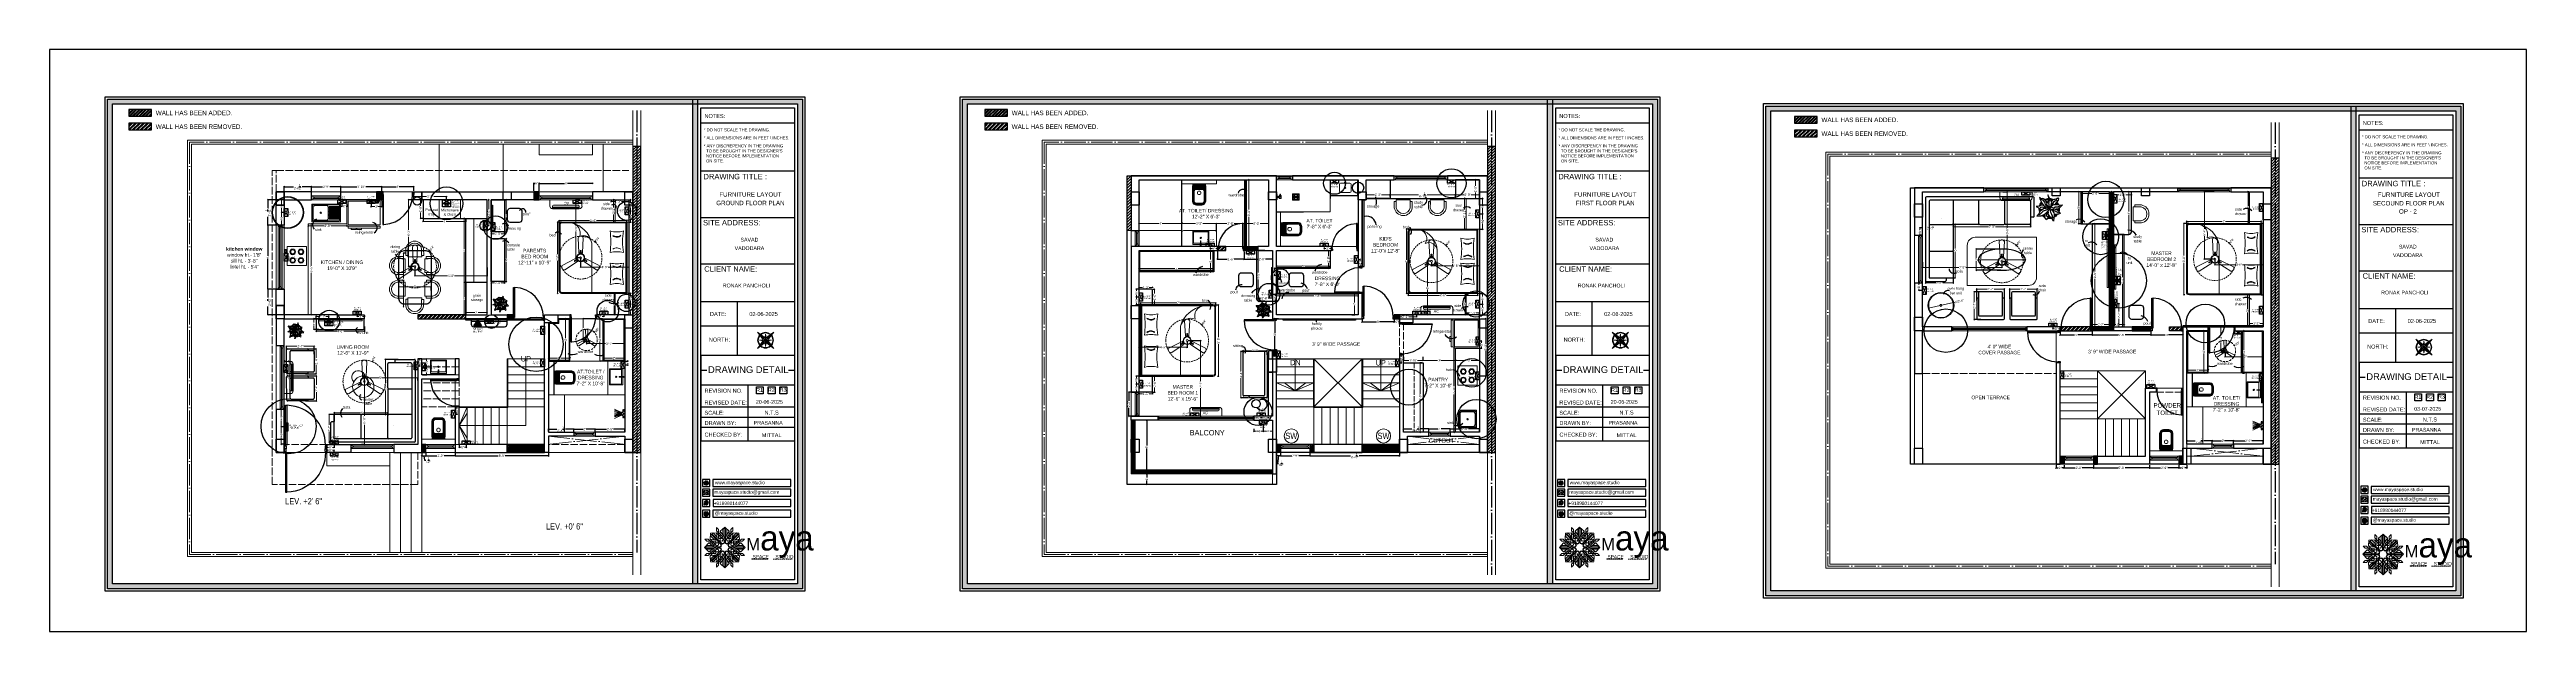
# Model space of a CAD drawing. Header units: millimetres. Extents: x 56222 to 3066687, y -650199 to -121287.
# Drawn here: x 147250 to 150033, y -177588 to -176935 of the extents above; entities that cross this region are included whole.
import ezdxf
from ezdxf.enums import TextEntityAlignment as Align

# ---------------------------------------------------------------- set-up
doc = ezdxf.new("R2010")
doc.units = ezdxf.units.MM
doc.header["$MEASUREMENT"] = 0
doc.header["$PDMODE"] = 35
for name, pattern in [('ACAD_ISO02W100', [15, 12, -3]), ('ACAD_ISO04W100', [30, 24, -3, 0, -3]), ('DASHED', [0.75, 0.5, -0.25]), ('DASHED2', [0.375, 0.25, -0.125]), ('DASHEDX2', [1.5, 1, -0.5])]:
    doc.linetypes.add(name, pattern=pattern)
doc.layers.get('Defpoints').update_dxf_attribs({"color": 220})
for name, color, linetype, lineweight in [('$TD_AUDIT_GENERATED_(A0BDF17)', 32, 'Continuous', 30), ('CENTERLINE ( COLUMN ) ~ DIM', 7, 'Continuous', 9), ('COLUMN', 1, 'Continuous', 30), ('dim05', 1, 'Continuous', 13), ('Dimension', 10, 'DASHEDX2', 20), ('el', 7, 'Continuous', 20), ('ELEC-wires', 1, 'DASHED2', 13), ('Electrical', 84, 'Continuous', 30), ('ELEVATION ( SPIRAL STAIR )', 250, 'Continuous', 9), ('FIRST FLOOR', 7, 'Continuous', 9), ('FIRST FLOOR ( DW_RAIL )', 7, 'Continuous', 9), ('FIRST FLOOR ( TEXT )', 7, 'Continuous', 9), ('FIRST FLOOR_( D - W & RAILING )', 251, 'Continuous', 9), ('FIRST FLOOR_( PLine )_', 251, 'Continuous', 30), ('FIRST FLOOR_( STAIR )', 251, 'Continuous', 9), ('FUR', 250, 'Continuous', 0), ('FURNITURE', 32, 'Continuous', 9), ('FURNITURE-1', 252, 'Continuous', 13), ('GROUND FLOOR', 7, 'Continuous', 9), ('GROUND FLOOR  ( DIM )', 7, 'Continuous', 9), ('GROUND FLOOR  ( HATCH )', 251, 'Continuous', 9), ('GROUND FLOOR  ( PLINE )', 251, 'Continuous', 30), ('GROUND FLOOR ( DW_RAIL )', 7, 'Continuous', 9), ('GROUND FLOOR ( STAIR )', 251, 'Continuous', 9), ('hatch-rcc', 251, 'Continuous', 9), ('Labelling', 1, 'Continuous', 25), ('NAME PLATE', 7, 'Continuous', 25), ('SECOND FLOOR', 7, 'Continuous', 9), ('SECOND FLOOR  ( PLINE )', 251, 'Continuous', 30), ('SECOND FLOOR ( DW_RAIL )', 7, 'Continuous', 9), ('SECOND FLOOR ( PLine )', 7, 'Continuous', 30), ('SECOND FLOOR ( TEXT )', 7, 'Continuous', 9), ('Text', 7, 'Continuous', 15), ('title block', 7, 'Continuous', 9), ('UTILITY', 48, 'Continuous', 9), ('wall', 7, 'Continuous', 30), ('X_PLOT', 1, 'Continuous', 9), ('XX~SLAB ( BEAM )~ ( DIM )', 7, 'Continuous', 9), ('XX~STR BEAM', 5, 'ACAD_ISO02W100', 9)]:
    doc.layers.add(name, color=color, linetype=linetype, lineweight=lineweight)
for name, color, linetype in [('AR DOOR', 40, 'Continuous'), ('AR ELE-5', 134, 'Continuous'), ('GROUND FLOOR  ( Text )', 251, 'Continuous'), ('Labels and Texts', 8, 'Continuous'), ('str coll', 6, 'Continuous')]:
    doc.layers.add(name, color=color, linetype=linetype)
doc.layers.add('PDF_INT-ELEC SWITCH BOARD', color=7, linetype='Continuous', true_color=0x00751d)
doc.layers.add('XX~SLAB ( PLINE )', color=251, linetype='Continuous', plot=False)
doc.styles.add('Arial', font='arial.ttf')
doc.styles.add('century g', font='GOTHIC.TTF')
doc.styles.add("Cn_BT_0'-0", font='swissc.ttf')
doc.styles.add('Cn_BT_7', font='swissc.ttf', dxfattribs={"height": 7})
doc.styles.add('KATHA', font='swissc.ttf')
doc.styles.get("Standard").update_dxf_attribs({"font": 'arial.ttf', "height": 6})
doc.styles.add('style4', font='ARIALN.TTF')
doc.styles.add('TEXT', font='eurr____.ttf')
doc.dimstyles.new('Archana', dxfattribs={"dimtxt": 2, "dimasz": 0.75, "dimexe": 0.5, "dimexo": 0.5, "dimgap": 0, "dimtad": 0, "dimzin": 0, "dimdsep": 46, "dimlunit": 4, "dimtxsty": 'century g', "dimblk": 'OBLIQUE', "dimcen": 0, "dimdle": 1, "dimclrd": 256, "dimclre": 256, "dimclrt": 256, "dimadec": 0, "dimazin": 0, "dimtfac": 1, "dimtofl": 0, "dimtmove": 1, "dimatfit": 3, "dimfxl": 1, "dimfxlon": 1, "dimtolj": 1, "dimtzin": 0, "dimlwd": -1, "dimlwe": -1, "dimarcsym": 0})
doc.dimstyles.new('ISO-25', dxfattribs={"dimtxt": 2.5, "dimasz": 1, "dimexe": 0.5, "dimexo": 1, "dimtad": 0, "dimdec": 1, "dimlunit": 4, "dimtxsty": 'Standard', "dimblk": 'OBLIQUE', "dimcen": 2.5, "dimclrd": 1, "dimclre": 1, "dimclrt": 5, "dimadec": 0, "dimazin": 0, "dimtfac": 1, "dimtdec": 1, "dimtmove": 0, "dimatfit": 3, "dimfxl": 1, "dimlwd": -1, "dimarcsym": 0})
pattern_1 = [(45, (-603.2962, 0), (-2.24852616, 2.24852616), []), (45, (-601.7972, 0), (-2.24852616, 2.24852616), [])]
pattern_2 = [(45, (-603.2962, 0), (-1.325825215, 1.325825215), []), (45, (-602.4123, 0), (-1.325825215, 1.325825215), [])]
pattern_3 = [(45, (-662.8443, -7.8137), (-2.24852616, 2.24852616), []), (45, (-661.3453, -7.8137), (-2.24852616, 2.24852616), [])]
pattern_4 = [(45, (-662.8443, -7.8137), (-1.325825215, 1.325825215), []), (45, (-661.9604, -7.8137), (-1.325825215, 1.325825215), [])]

# ---------------------------------------------------------------- blocks, each defined once
blk = doc.blocks.new('A$C744D1EC1')
at = {"layer": 'FURNITURE'}
for p, q in [((-2.3, -0.4), (-2.3, 0)), ((-2.3, -0.4), (-2.3, 0)), ((0, -0.4), (0, 0)), ((0, -0.4), (0, 0)), ((2.3, -0.4), (2.3, 0)), ((2.3, -0.4), (2.3, 0)), ((-2.3, -0.4), (2.3, -0.4)), ((-2.3, -0.4), (2.3, -0.4)), ((-1.3, -2.6), (-1.3, -4.1)), ((-1.1, -2.4), (1.1, -2.4)), ((-1.1, -4.3), (1.1, -4.3)), ((-0.4, -0.4), (-0.4, -2.4)), ((0, -3.2), (2.6, -3.2)), ((0, -3.5), (2.6, -3.5)), ((0.4, -0.4), (0.4, -2.4)), ((1.3, -2.6), (1.3, -3.2)), ((1.3, -3.5), (1.3, -4.1))]:
    blk.add_line(p, q, dxfattribs=at)
for points in [[(-3, -15.1), (-3, -20.9, 0.414214), (-2.9, -21), (2.9, -21, 0.414214), (3, -20.9), (3, -15.1, 0.414214), (2.9, -15), (-2.9, -15, 0.414214)], [(-2.8, -15.3), (-2.8, -20.7, 0.414214), (-2.7, -20.8), (2.7, -20.8, 0.414214), (2.8, -20.7), (2.8, -15.3, 0.414214), (2.7, -15.2), (-2.7, -15.2, 0.414214)]]:
    blk.add_lwpolyline(points, format="xyb", close=True, dxfattribs=at)
for centre, radius in [((-2.2, -15.8), 0.0985), ((-2.2, -16.3), 0.0985), ((-2.2, -16.9), 0.0985), ((-2.2, -17.4), 0.0985), ((-2.2, -18), 0.0985), ((-2.2, -18.6), 0.0985), ((-2.2, -19.1), 0.0985), ((-2.2, -19.7), 0.0985), ((-2.2, -20.2), 0.0985), ((-1.7, -15.8), 0.0985), ((-1.7, -16.3), 0.0985), ((-1.7, -16.9), 0.0985), ((-1.7, -17.4), 0.0985), ((-1.7, -18), 0.0985), ((-1.7, -18.6), 0.0985), ((-1.7, -19.1), 0.0985), ((-1.7, -19.7), 0.0985), ((-1.7, -20.2), 0.0985), ((-1.1, -15.8), 0.0985), ((-1.1, -16.3), 0.0985), ((-1.1, -16.9), 0.0985), ((-1.1, -17.4), 0.0985), ((-1.1, -18), 0.0985), ((-1.1, -18.6), 0.0985), ((-1.1, -19.1), 0.0985), ((-1.1, -19.7), 0.0985), ((-1.1, -20.2), 0.0985), ((-0.6, -15.8), 0.0985), ((-0.6, -16.3), 0.0985), ((-0.6, -16.9), 0.0985), ((-0.6, -17.4), 0.0985), ((-0.6, -18), 0.0985), ((-0.6, -18.6), 0.0985), ((-0.6, -19.1), 0.0985), ((-0.6, -19.7), 0.0985), ((-0.6, -20.2), 0.0985), ((0, -15.8), 0.0985), ((0, -16.3), 0.0985), ((0, -16.9), 0.0985), ((0, -17.4), 0.0985), ((0, -18), 0.0985), ((0, -18.6), 0.0985), ((0, -19.1), 0.0985), ((0, -19.7), 0.0985), ((0, -20.2), 0.0985), ((0.6, -15.8), 0.0985), ((0.6, -16.3), 0.0985), ((0.6, -16.9), 0.0985), ((0.6, -17.4), 0.0985), ((0.6, -18), 0.0985), ((0.6, -18.6), 0.0985), ((0.6, -19.1), 0.0985), ((0.6, -19.7), 0.0985), ((0.6, -20.2), 0.0985), ((1.1, -15.8), 0.0985), ((1.1, -16.3), 0.0985), ((1.1, -16.9), 0.0985), ((1.1, -17.4), 0.0985), ((1.1, -18), 0.0985), ((1.1, -18.6), 0.0985), ((1.1, -19.1), 0.0985), ((1.1, -19.7), 0.0985), ((1.1, -20.2), 0.0985), ((1.7, -15.8), 0.0985), ((1.7, -16.3), 0.0985), ((1.7, -16.9), 0.0985), ((1.7, -17.4), 0.0985), ((1.7, -18), 0.0985), ((1.7, -18.6), 0.0985), ((1.7, -19.1), 0.0985), ((1.7, -19.7), 0.0985), ((1.7, -20.2), 0.0985), ((2.2, -15.8), 0.0985), ((2.2, -16.3), 0.0985), ((2.2, -16.9), 0.0985), ((2.2, -17.4), 0.0985), ((2.2, -18), 0.0985), ((2.2, -18.6), 0.0985), ((2.2, -19.1), 0.0985), ((2.2, -19.7), 0.0985), ((2.2, -20.2), 0.0985), ((2.6, -3.3), 0.197)]:
    blk.add_circle(centre, radius, dxfattribs=at)
for centre, start, end in [((-1.1, -2.6), 90, 180), ((-1.1, -4.1), 180, 270), ((0, -3.3), 90, 270), ((1.1, -2.6), 0, 90), ((1.1, -4.1), 270, 0)]:
    blk.add_arc(centre, 0.197, start, end, dxfattribs=at)
blk = doc.blocks.new('FSFSF')
at = {"color": 42, "lineweight": 5, "true_color": 0xe0ac11}
for p, q in [((28587.7, 131.2), (28591.1, 131.2)), ((28589.8, 129.1), (28587.7, 131.2)), ((28597.5, 124.8), (28591.1, 131.2)), ((28593.2, 131.5), (28593.5, 137.7)), ((28593.2, 131.5), (28601.7, 122.7)), ((28601.2, 130.2), (28593.2, 131.5)), ((28593.4, 135), (28594.6, 136.1)), ((28593.4, 135), (28597.6, 130.8)), ((28599.8, 138.1), (28593.5, 137.7)), ((28595.1, 136.7), (28594.5, 136.7)), ((28594.6, 136.1), (28594.6, 136.7)), ((28605.2, 125), (28594.6, 136.1)), ((28596.2, 137.9), (28595.1, 136.7)), ((28606.3, 126.1), (28595.1, 136.7)), ((28596.2, 137.9), (28600.5, 133.6)), ((28599.8, 138.1), (28608.6, 129.6)), ((28601, 130), (28599.8, 138.1)), ((28600, 143.5), (28600, 140.2)), ((28602.1, 141.4), (28600, 143.5)), ((28606.5, 133.8), (28600, 140.2)), ((28602.1, 141.4), (28602.1, 132)), ((28604.7, 132), (28602.1, 132)), ((28603.9, 139.7), (28608.6, 144.1)), ((28603.9, 126.6), (28603.9, 139.7)), ((28603.9, 139.7), (28608.6, 133)), ((28606.5, 133.8), (28604.7, 132)), ((28605.9, 129.2), (28608.6, 133)), ((28607.9, 142.2), (28606.6, 142.2)), ((28606.6, 142.2), (28606.6, 135.8)), ((28607.9, 142.2), (28608.6, 142.8)), ((28607.9, 142.2), (28607.9, 126.6)), ((28613.3, 139.7), (28608.6, 144.1)), ((28609.3, 142.2), (28608.6, 142.8)), ((28613.3, 139.7), (28608.6, 133)), ((28617.4, 138.1), (28608.6, 129.6)), ((28611.3, 129.2), (28608.6, 133)), ((28609.3, 142.2), (28609.3, 126.6)), ((28609.3, 142.2), (28610.6, 142.2)), ((28610.6, 142.2), (28610.6, 135.8)), ((28610.7, 133.8), (28617.1, 140.2)), ((28610.7, 133.8), (28612.4, 132)), ((28610.9, 126.1), (28622, 136.7)), ((28612, 125), (28622.6, 136.1)), ((28612.4, 132), (28615, 132)), ((28613.3, 126.6), (28613.3, 139.7)), ((28615, 141.4), (28617.1, 143.5)), ((28615, 141.4), (28615, 132)), ((28624, 131.5), (28615.5, 122.7)), ((28615.9, 130.2), (28624, 131.5)), ((28616.1, 130), (28617.4, 138.1)), ((28620.9, 137.9), (28616.7, 133.6)), ((28617.1, 143.5), (28617.1, 140.2)), ((28617.4, 138.1), (28623.6, 137.7)), ((28623.8, 135), (28619.6, 130.8)), ((28619.7, 124.8), (28626.1, 131.2)), ((28620.9, 137.9), (28622, 136.7)), ((28622, 136.7), (28622.6, 136.7)), ((28622.6, 136.1), (28622.6, 136.7)), ((28623.8, 135), (28622.6, 136.1)), ((28624, 131.5), (28623.6, 137.7)), ((28629.5, 131.2), (28626.1, 131.2)), ((28627.3, 129.1), (28629.5, 131.2)), ((28591.6, 127.4), (28587.2, 122.7)), ((28591.6, 117.9), (28587.2, 122.7)), ((28589.8, 116.2), (28587.7, 114.1)), ((28587.7, 114.1), (28591.1, 114.1)), ((28589, 123.3), (28588.4, 122.7)), ((28589, 122), (28588.4, 122.7)), ((28589, 123.3), (28589, 124.7)), ((28589, 124.7), (28595.4, 124.7)), ((28589, 123.3), (28604.7, 123.3)), ((28589, 122), (28604.7, 122)), ((28589, 122), (28589, 120.7)), ((28589, 120.7), (28595.4, 120.7)), ((28589.8, 129.1), (28599.3, 129.1)), ((28589.8, 116.2), (28599.3, 116.2)), ((28597.5, 120.5), (28591.1, 114.1)), ((28604.7, 127.4), (28591.6, 127.4)), ((28591.6, 127.4), (28598.2, 122.7)), ((28591.6, 117.9), (28598.2, 122.7)), ((28604.7, 117.9), (28591.6, 117.9)), ((28593.2, 113.9), (28601.7, 122.7)), ((28601.2, 115.1), (28593.2, 113.9)), ((28593.2, 113.9), (28593.5, 107.6)), ((28593.4, 110.3), (28597.6, 114.5)), ((28593.4, 110.3), (28594.6, 109.2)), ((28599.8, 107.2), (28593.5, 107.5)), ((28595.1, 108.5), (28594.5, 108.5)), ((28605.2, 120.4), (28594.6, 109.2)), ((28594.6, 109.2), (28594.6, 108.6)), ((28606.3, 119.1), (28595.1, 108.5)), ((28596.2, 107.4), (28595.1, 108.5)), ((28596.2, 107.4), (28600.5, 111.6)), ((28597.5, 124.8), (28599.3, 126.5)), ((28597.5, 120.5), (28599.3, 118.8)), ((28602.1, 125.4), (28598.2, 122.7)), ((28602.1, 119.9), (28598.2, 122.7)), ((28599.3, 126.5), (28599.3, 129.1)), ((28599.3, 118.8), (28599.3, 116.2)), ((28599.8, 107.2), (28608.6, 115.7)), ((28601, 115.2), (28599.8, 107.2)), ((28606.5, 111.5), (28600, 105.1)), ((28600, 101.7), (28600, 105.1)), ((28605.9, 129.2), (28601, 130)), ((28605.9, 116), (28601, 115.2)), ((28602.1, 125.4), (28601.2, 130.2)), ((28602.1, 119.9), (28601.2, 115.1)), ((28602.3, 123.3), (28601.7, 122.7)), ((28602.3, 122), (28601.7, 122.7)), ((28602.1, 103.8), (28602.1, 113.3)), ((28604.7, 113.3), (28602.1, 113.3)), ((28602.3, 123.3), (28603, 122.7)), ((28602.3, 122), (28603, 122.7)), ((28605.2, 125), (28603, 122.7)), ((28605.2, 120.4), (28603, 122.7)), ((28603.7, 126.5), (28603.7, 127.4)), ((28604.7, 126.5), (28603.7, 126.5)), ((28604.7, 118.8), (28603.7, 118.8)), ((28603.7, 118.8), (28603.7, 117.9)), ((28604.7, 127.6), (28603.9, 127.6)), ((28607.9, 126.6), (28603.9, 126.6)), ((28607.9, 118.6), (28603.9, 118.6)), ((28603.9, 118.6), (28603.9, 105.5)), ((28604.7, 117.7), (28603.9, 117.7)), ((28603.9, 105.5), (28608.6, 112.2)), ((28603.9, 105.5), (28608.6, 101.1)), ((28604.7, 126.6), (28604.7, 127.6)), ((28604.7, 123.3), (28604.7, 127.4)), ((28604.7, 122), (28604.7, 117.9)), ((28604.7, 118.6), (28604.7, 117.7)), ((28606.5, 111.5), (28604.7, 113.3)), ((28605.9, 116), (28608.6, 112.2)), ((28606.3, 126.1), (28608.6, 128.3)), ((28606.3, 119.1), (28608.6, 117)), ((28606.6, 103), (28606.6, 109.4)), ((28607.9, 128.9), (28608.6, 129.6)), ((28607.9, 128.9), (28608.6, 128.3)), ((28607.9, 103), (28607.9, 118.6)), ((28607.9, 116.3), (28608.6, 117)), ((28607.9, 116.3), (28608.6, 115.7)), ((28609.3, 128.9), (28608.6, 129.6)), ((28609.3, 128.9), (28608.6, 128.3)), ((28610.9, 126.1), (28608.6, 128.3)), ((28610.9, 119.1), (28608.6, 117)), ((28609.3, 116.3), (28608.6, 117)), ((28609.3, 116.3), (28608.6, 115.7)), ((28611.3, 116), (28608.6, 112.2)), ((28617.4, 107.2), (28608.6, 115.7)), ((28613.3, 105.5), (28608.6, 112.2)), ((28613.3, 105.5), (28608.6, 101.1)), ((28609.3, 126.6), (28613.3, 126.6)), ((28609.3, 118.6), (28613.3, 118.6)), ((28609.3, 103), (28609.3, 118.6)), ((28610.6, 103), (28610.6, 109.4)), ((28610.7, 111.5), (28612.4, 113.3)), ((28610.7, 111.5), (28617.1, 105.1)), ((28610.9, 119.1), (28622, 108.5)), ((28611.3, 129.2), (28616.1, 130)), ((28611.3, 116), (28616.1, 115.2)), ((28612, 125), (28614.2, 122.7)), ((28612, 120.4), (28614.2, 122.7)), ((28612, 120.4), (28622.6, 109.2)), ((28612.4, 113.3), (28615, 113.3)), ((28612.5, 126.6), (28612.5, 127.6)), ((28612.5, 127.6), (28613.3, 127.6)), ((28612.5, 123.3), (28612.5, 127.4)), ((28612.5, 127.4), (28625.6, 127.4)), ((28612.5, 126.5), (28613.5, 126.5)), ((28628.2, 123.3), (28612.5, 123.3)), ((28612.5, 122), (28612.5, 117.9)), ((28628.2, 122), (28612.5, 122)), ((28612.5, 118.8), (28613.5, 118.8)), ((28612.5, 118.6), (28612.5, 117.7)), ((28612.5, 117.9), (28625.6, 117.9)), ((28612.5, 117.7), (28613.3, 117.7)), ((28613.3, 118.6), (28613.3, 105.5)), ((28613.5, 126.5), (28613.5, 127.4)), ((28613.5, 118.8), (28613.5, 117.9)), ((28614.9, 123.3), (28614.2, 122.7)), ((28614.9, 122), (28614.2, 122.7)), ((28614.9, 123.3), (28615.5, 122.7)), ((28614.9, 122), (28615.5, 122.7)), ((28615, 103.8), (28615, 113.3)), ((28615.1, 125.4), (28615.9, 130.2)), ((28615.1, 125.4), (28619, 122.7)), ((28615.1, 119.9), (28619, 122.7)), ((28615.1, 119.9), (28615.9, 115.1)), ((28624, 113.9), (28615.5, 122.7)), ((28615.9, 115.1), (28624, 113.9)), ((28616.1, 115.2), (28617.4, 107.2)), ((28620.9, 107.4), (28616.7, 111.6)), ((28617.1, 101.7), (28617.1, 105.1)), ((28617.4, 107.2), (28623.6, 107.5)), ((28627.3, 129.1), (28617.9, 129.1)), ((28617.9, 126.5), (28617.9, 129.1)), ((28619.7, 124.8), (28617.9, 126.5)), ((28619.7, 120.5), (28617.9, 118.8)), ((28617.9, 118.8), (28617.9, 116.2)), ((28627.3, 116.2), (28617.9, 116.2)), ((28625.6, 127.4), (28619, 122.7)), ((28625.6, 117.9), (28619, 122.7)), ((28623.8, 110.3), (28619.6, 114.5)), ((28619.7, 120.5), (28626.1, 114.1)), ((28620.9, 107.4), (28622, 108.5)), ((28628.2, 124.7), (28621.8, 124.7)), ((28628.2, 120.7), (28621.8, 120.7)), ((28622, 108.5), (28622.6, 108.5)), ((28623.8, 110.3), (28622.6, 109.2)), ((28622.6, 109.2), (28622.6, 108.6)), ((28624, 113.9), (28623.6, 107.6)), ((28625.6, 127.4), (28630, 122.7)), ((28625.6, 117.9), (28630, 122.7)), ((28629.5, 114.1), (28626.1, 114.1)), ((28627.3, 116.2), (28629.5, 114.1)), ((28628.2, 123.3), (28628.2, 124.7)), ((28628.2, 123.3), (28628.8, 122.7)), ((28628.2, 122), (28628.8, 122.7)), ((28628.2, 122), (28628.2, 120.7)), ((28602.1, 103.8), (28600, 101.7)), ((28607.9, 103), (28606.6, 103)), ((28607.9, 103), (28608.6, 102.4)), ((28609.3, 103), (28608.6, 102.4)), ((28609.3, 103), (28610.6, 103)), ((28615, 103.8), (28617.1, 101.7))]:
    blk.add_line(p, q, dxfattribs=at)
blk = doc.blocks.new('hgwg')
at = {"layer": 'Dimension', "true_color": 0xd39e00}
h = blk.add_hatch(color=42, dxfattribs=at)
h.dxf.hatch_style = 1
h.paths.add_polyline_path([(27505.7, 45.1), (27494.3, 45.1), (27494.3, 44.9), (27505.7, 44.9)])
h = blk.add_hatch(color=42, dxfattribs=at)
h.dxf.hatch_style = 1
h.paths.add_polyline_path([(27523.3, 44.9), (27509.7, 44.9), (27509.7, 44.8), (27523.3, 44.8)])
at = {"layer": 'Dimension', "color": 42, "true_color": 0xd39e00}
for p, q in [((27494.3, 45.1), (27505.7, 45.1)), ((27494.3, 44.9), (27494.3, 45.1)), ((27494.3, 44.9), (27505.7, 44.9)), ((27505.7, 45.1), (27505.7, 44.9)), ((27509.7, 44.9), (27523.3, 44.9)), ((27509.7, 44.9), (27509.7, 44.8)), ((27509.7, 44.8), (27523.3, 44.8)), ((27523.3, 44.8), (27523.3, 44.9))]:
    blk.add_line(p, q, dxfattribs=at)
at = {"layer": 'Dimension', "color": 42, "true_color": 0xd39e00, "attachment_point": 1}
for s, width, insert, char_height in [('{\\fCinzel|b0|i0|c0|p2;\\H1.5x;M\\fAmsterdam One|b0|i0|c0|p2;\\H2x;aya}', 85.328, (27490.2, 69.2), 6), ('{\\fCinzel|b0|i0|c0|p2;SPACE     STUDIO}', 66.129, (27494.8, 47.9), 2.5)]:
    blk.add_mtext_dynamic_manual_height_columns(s, width=width, gutter_width=30, heights=[0], dxfattribs=dict(at, insert=insert, char_height=char_height))
blk = doc.blocks.new('QEGW4TG')
at = {"layer": 'Dimension', "true_color": 0x000000}
h = blk.add_hatch(color=18, dxfattribs=at)
h.dxf.hatch_style = 1
h.paths.add_polyline_path([(2.7, 1.9, 0.170513), (2.9, 2, 0.190337), (3.1, 2.2, 0.316231), (3.1, 2.3), (2.8, 2.4, 0.273721), (2.7, 2.3, 0.040749), (2.6, 2.3, -0.441282), (2.5, 2.2, -0.11828), (2.1, 2.6, -0.441282), (2.1, 2.7, 0.040749), (2.1, 2.8, 0.290083), (2.1, 2.9), (2, 3.2, 0.316231), (1.9, 3.2, 0.190337), (1.7, 3, 0.170513), (1.7, 2.7, 0.252784)], flags=0)
h.paths.add_polyline_path([(1.2, 2), (1, 1.3, 0.550912), (1.1, 1.2), (1.8, 1.4, 6.344125)])
h.paths.add_polyline_path([(1.8, 1.7), (1.4, 1.6), (1.5, 2, -9.071339)], flags=16)
h.paths.add_polyline_path([(3.1, 2.2, -0.17811), (2.9, 2, -0.170513), (2.7, 1.9, -0.252784), (1.7, 2.7, -0.170513), (1.7, 3, -0.17811), (1.9, 3.2, -0.370089), (2, 3.2), (2.1, 2.9, -0.307185), (2.1, 2.8, -0.041087), (2.1, 2.7, 0.321676), (2.1, 2.7, 0.126524), (2.6, 2.2, 0.312216), (2.6, 2.3, -0.041087), (2.7, 2.3, -0.290673), (2.8, 2.4), (3.1, 2.3, -0.370089)], flags=0)
h = blk.add_hatch(color=18, dxfattribs=at)
h.dxf.hatch_style = 1
h.paths.add_polyline_path([(2.8, 2.4, 0.273721), (2.7, 2.3, 0.040749), (2.6, 2.3, -0.441282), (2.5, 2.2, -0.11828), (2.1, 2.6, -0.441282), (2.1, 2.7, 0.040749), (2.1, 2.8, 0.290083), (2.1, 2.9), (2, 3.2, 0.316231), (1.9, 3.2, 0.190337), (1.7, 3, 0.170513), (1.7, 2.7, 0.252784), (2.7, 1.9, 0.170513), (2.9, 2, 0.190337), (3.1, 2.2, 0.316231), (3.1, 2.3)])
for p, q in [((1.2, 2), (1, 1.3)), ((1.1, 1.2), (1.8, 1.4)), ((1.5, 2), (1.4, 1.6)), ((1.4, 1.6), (1.8, 1.7)), ((2, 3.2), (2.1, 2.9)), ((3.1, 2.3), (2.8, 2.4))]:
    blk.add_line(p, q)
blk.add_lwpolyline([(0, 0), (4.7, 0), (4.7, 4.7), (0, 4.7)], close=True)
for centre, radius, start, end in [((1.1, 1.3), 0.0598, 164.8483, 282.1458), ((2.4, 2.6), 1.34, 241.4727, 205.6422), ((2.4, 2.6), 1.04, 235.9962, 210.8333), ((2.1, 2.9), 0.364, 118.9685, 159.3648), ((2.1, 2.9), 0.39, 159.7007, 198.4072), ((3, 3.2), 1.33, 201.4218, 258.1669), ((1.9, 3.1), 0.0896, 41.8985, 123.1344), ((2.1, 2.7), 0.066, 135.9932, 224.8892), ((2, 2.9), 0.104, 320.3924, 28.6971), ((1.7, 3.2), 0.586, 312.4617, 321.8728), ((3.1, 3.4), 1.31, 216.5455, 243.5279), ((2.6, 2.3), 0.066, 234.2482, 323.1441), ((3.1, 1.9), 0.586, 137.2645, 146.6756), ((2.8, 2.3), 0.104, 70.4402, 138.745), ((2.8, 2.3), 0.39, 260.7301, 299.4366), ((2.8, 2.3), 0.364, 299.7725, 340.1688), ((3, 2.2), 0.0896, 336.0029, 57.2388)]:
    blk.add_arc(centre, radius, start, end)
blk = doc.blocks.new('ASGERG')
at = {"layer": 'Dimension', "true_color": 0x000000}
h = blk.add_hatch(color=18, dxfattribs=at)
h.dxf.hatch_style = 1
h.paths.add_polyline_path([(1, 1.7, 0.353872), (1.7, 1), (3, 1, 0.353872), (3.7, 1.7), (3.7, 3, 0.353872), (3, 3.7), (1.7, 3.7, 0.353872), (1, 3)])
h.paths.add_polyline_path([(1.3, 3, -0.353872), (1.7, 3.4), (2.9, 3.4, -0.353872), (3.4, 3), (3.4, 1.7, -0.353872), (2.9, 1.3), (1.7, 1.3, -0.353872), (1.3, 1.7)], flags=16)
h.paths.add_polyline_path([(3, 2.3, -1), (1.6, 2.3, -1)], flags=0)
h.paths.add_polyline_path([(2.7, 2.3, -1), (1.9, 2.3, -1)], flags=0)
h.paths.add_polyline_path([(2.9, 3, -1), (3.2, 3, -1)], flags=0)
h.paths.add_polyline_path([(1.6, 2.3, 1), (3, 2.3, 1)], flags=0)
h = blk.add_hatch(color=18, dxfattribs=at)
h.dxf.hatch_style = 1
h.paths.add_polyline_path([(1.6, 2.3, 1), (3, 2.3, 1)])
h.paths.add_polyline_path([(2.7, 2.3, -1), (1.9, 2.3, -1)], flags=16)
h = blk.add_hatch(color=18, dxfattribs=at)
h.dxf.hatch_style = 1
h.paths.add_polyline_path([(3.2, 3, 1), (2.9, 3, 1)])
for p, q in [((1, 3), (1, 1.7)), ((1.3, 3), (1.3, 1.7)), ((1.7, 3.7), (3, 3.7)), ((2.9, 3.4), (1.7, 3.4)), ((2.9, 1.3), (1.7, 1.3)), ((1.7, 1), (3, 1)), ((3.4, 3), (3.4, 1.7)), ((3.7, 3), (3.7, 1.7))]:
    blk.add_line(p, q)
blk.add_lwpolyline([(0, 0), (4.7, 0), (4.7, 4.7), (0, 4.7)], close=True)
for centre, radius in [((2.3, 2.3), 0.694), ((2.3, 2.3), 0.414), ((3, 3), 0.168)]:
    blk.add_circle(centre, radius)
for centre, radius, start, end in [((1.8, 2.9), 0.778, 94.8631, 172.8127), ((1.8, 1.8), 0.778, 187.1873, 265.1369), ((1.8, 2.9), 0.491, 94.8631, 172.8127), ((1.8, 1.8), 0.491, 187.1873, 265.1369), ((2.9, 2.9), 0.491, 7.1873, 85.1369), ((2.9, 1.8), 0.491, 274.8631, 352.8127), ((2.9, 2.9), 0.778, 7.1873, 85.1369), ((2.9, 1.8), 0.778, 274.8631, 352.8127)]:
    blk.add_arc(centre, radius, start, end)
blk = doc.blocks.new('ETYETE')
at = {"layer": 'Dimension', "true_color": 0x000000}
h = blk.add_hatch(color=18, dxfattribs=at)
h.dxf.hatch_style = 1
h.paths.add_polyline_path([(3.8, 1.1, 0.414214), (4.1, 1.5), (4.1, 3.3, 0.414214), (3.8, 3.7), (0.9, 3.7, 0.414214), (0.6, 3.3), (0.6, 1.5, 0.414214), (0.9, 1.1)])
h.paths.add_polyline_path([(2.6, 2.2), (3.9, 1.3, -0.198912), (3.8, 1.3), (0.9, 1.3, -0.198912), (0.8, 1.3), (2.1, 2.2), (2.3, 2)], flags=16)
h.paths.add_polyline_path([(2.3, 2.2), (0.9, 3.5, -0.028783), (0.9, 3.5), (3.8, 3.5, -0.028783), (3.8, 3.5)], flags=16)
h.paths.add_polyline_path([(2.7, 2.3), (3.9, 3.5, -0.202482), (4, 3.3), (4, 1.5, -0.043076), (4, 1.5)], flags=16)
h.paths.add_polyline_path([(2, 2.3), (0.7, 1.5, -0.043076), (0.7, 1.5), (0.7, 3.3, -0.202482), (0.8, 3.5)], flags=16)
blk.add_lwpolyline([(0, 0), (4.7, 0), (4.7, 4.7), (0, 4.7)], close=True)
at = {"layer": 'Dimension', "color": 18, "true_color": 0x000000}
for p, q in [((0.6, 3.3), (0.6, 1.5)), ((0.7, 3.3), (0.7, 1.5)), ((0.7, 1.5), (2, 2.3)), ((0.8, 3.5), (2, 2.3)), ((0.8, 1.3), (2.1, 2.2)), ((0.9, 3.7), (3.8, 3.7)), ((0.9, 3.5), (3.8, 3.5)), ((0.9, 3.5), (2.3, 2.2)), ((0.9, 1.3), (3.8, 1.3)), ((0.9, 1.1), (3.8, 1.1)), ((2.1, 2.2), (2.3, 2)), ((2.3, 2.2), (3.8, 3.5)), ((2.3, 2), (2.6, 2.2)), ((3.9, 1.3), (2.6, 2.2)), ((2.7, 2.3), (3.9, 3.5)), ((4, 1.5), (2.7, 2.3)), ((4, 3.3), (4, 1.5)), ((4.1, 3.3), (4.1, 1.5))]:
    blk.add_line(p, q, dxfattribs=at)
for centre, radius, start, end in [((0.9, 3.3), 0.358, 90, 180), ((0.9, 1.5), 0.358, 180, 270), ((0.9, 3.3), 0.224, 134.2136, 180), ((0.9, 1.5), 0.224, 180, 189.8662), ((0.9, 1.5), 0.224, 225, 270), ((0.9, 3.3), 0.224, 90, 96.5948), ((3.8, 3.3), 0.358, 0, 90), ((3.8, 3.3), 0.224, 83.4052, 90), ((3.8, 1.5), 0.358, 270, 0), ((3.8, 1.5), 0.224, 270, 315), ((3.8, 3.3), 0.224, 0, 45.7864), ((3.8, 1.5), 0.224, 350.1338, 0)]:
    blk.add_arc(centre, radius, start, end, dxfattribs=at)
blk = doc.blocks.new('DTGWEGEARG')
at = {"layer": 'Dimension', "true_color": 0x000000}
h = blk.add_hatch(color=18, dxfattribs=at)
h.dxf.hatch_style = 1
h.paths.add_polyline_path([(3.8, 2.3, 1), (0.8, 2.3, 1)])
h.paths.add_polyline_path([(2.5, 1, 0.105795), (3, 1.6, -0.055205), (3.3, 1.4, -0.169822)], flags=16)
h.paths.add_polyline_path([(2.4, 1.1), (2.4, 1.7, -0.058279), (2.8, 1.6, -0.103353)], flags=16)
h.paths.add_polyline_path([(2.3, 1.1, -0.101741), (1.9, 1.6, -0.057171), (2.3, 1.7)], flags=16)
h.paths.add_polyline_path([(2.2, 1, -0.169822), (1.4, 1.4, -0.055205), (1.7, 1.6, 0.105795)], flags=16)
h.paths.add_polyline_path([(3, 1.7, 0.081336), (3.1, 2.3), (3.7, 2.3, -0.152069), (3.4, 1.5, 0.05687)], flags=16)
h.paths.add_polyline_path([(2.9, 1.8, 0.061945), (2.4, 1.8), (2.4, 2.3), (3, 2.3, -0.081344)], flags=16)
h.paths.add_polyline_path([(2.3, 1.8, 0.060923), (1.8, 1.8, -0.081344), (1.7, 2.3), (2.3, 2.3)], flags=16)
h.paths.add_polyline_path([(1.7, 1.7, 0.05687), (1.3, 1.5, -0.152069), (1, 2.3), (1.5, 2.3, 0.081336)], flags=16)
h.paths.add_polyline_path([(2.4, 2.4), (2.4, 2.8, 0.061945), (2.9, 2.9, -0.080009), (3, 2.4)], flags=16)
h.paths.add_polyline_path([(3.1, 2.4, 0.080116), (3, 3, 0.05687), (3.4, 3.2, 0.028258), (3.3, 3.3, -0.055205), (3, 3.1, 0.105795), (2.5, 3.7, -0.36029), (3.7, 2.4)], flags=16)
h.paths.add_polyline_path([(2.3, 2.4), (1.7, 2.4, -0.080009), (1.8, 2.9, 0.060923), (2.3, 2.8)], flags=16)
h.paths.add_polyline_path([(1.5, 2.4), (1, 2.4, -0.150466), (1.3, 3.2, 0.05687), (1.7, 3, 0.080116)], flags=16)
h.paths.add_polyline_path([(2.4, 3), (2.4, 3.6, -0.103353), (2.8, 3, -0.058279)], flags=16)
h.paths.add_polyline_path([(2.3, 3, -0.057171), (1.9, 3, -0.101741), (2.3, 3.5)], flags=16)
h.paths.add_polyline_path([(1.7, 3.1, -0.055205), (1.4, 3.3, -0.169822), (2.2, 3.7, 0.105795)], flags=16)
blk.add_lwpolyline([(0, 0), (4.7, 0), (4.7, 4.7), (0, 4.7)], close=True)
at = {"layer": 'Dimension', "color": 18, "true_color": 0x000000}
for p, q in [((1, 2.4), (1.5, 2.4)), ((1, 2.3), (1.5, 2.3)), ((1.7, 2.4), (2.3, 2.4)), ((1.7, 2.3), (2.3, 2.3)), ((2.3, 3.5), (2.3, 3)), ((2.3, 2.8), (2.3, 2.4)), ((2.3, 2.3), (2.3, 1.8)), ((2.3, 1.7), (2.3, 1.1)), ((2.4, 3.6), (2.4, 3)), ((2.4, 2.8), (2.4, 2.4)), ((2.4, 2.4), (3, 2.4)), ((2.4, 2.3), (3, 2.3)), ((2.4, 2.3), (2.4, 1.8)), ((2.4, 1.7), (2.4, 1.1)), ((3.1, 2.4), (3.7, 2.4)), ((3.1, 2.3), (3.7, 2.3))]:
    blk.add_line(p, q, dxfattribs=at)
blk.add_circle((2.3, 2.3), 1.49, dxfattribs=at)
for centre, radius, start, end in [((2.3, 2.3), 1.34, 142.3819, 176.6093), ((2.3, 2.3), 1.34, 183.0315, 217.6181), ((2.3, 4.7), 1.9, 236.1399, 249.1595), ((2.3, -0.1), 1.9, 110.8405, 123.8601), ((2.3, 2.3), 1.34, 97.3549, 135.9073), ((2.3, 4.7), 1.75, 236.7417, 249.3811), ((2.3, -0.1), 1.75, 110.6189, 123.2583), ((2.3, 2.3), 1.34, 224.0927, 262.6451), ((3.3, 2.3), 1.73, 159.0567, 177.3789), ((3.3, 2.3), 1.73, 182.3435, 200.9433), ((3.3, 2.3), 1.73, 129.9301, 154.0867), ((3.3, 2.3), 1.58, 158.8325, 177.1302), ((3.3, 2.3), 1.58, 182.5658, 201.1675), ((3.3, 2.3), 1.73, 205.9133, 230.0699), ((2.3, 4.7), 1.9, 253.6799, 267.6253), ((2.3, -0.1), 1.9, 92.3747, 106.3201), ((3.3, 2.3), 1.58, 130.1073, 153.3446), ((2.3, 4.7), 1.75, 254.3336, 267.422), ((2.3, -0.1), 1.75, 92.578, 105.6664), ((3.3, 2.3), 1.58, 206.6554, 229.8927), ((1.4, 2.3), 1.58, 26.6554, 50.2584), ((2.3, 4.7), 1.75, 272.3248, 285.6664), ((2.3, 4.7), 1.9, 272.1415, 286.3201), ((2.3, -0.1), 1.9, 73.6799, 87.8585), ((2.3, -0.1), 1.75, 74.3336, 87.6752), ((1.4, 2.3), 1.58, 309.7416, 333.3446), ((2.3, 2.3), 1.34, 3.3907, 82.6451), ((1.4, 2.3), 1.73, 25.9133, 50.0699), ((1.4, 2.3), 1.73, 309.9301, 334.0867), ((2.3, 2.3), 1.34, 277.3549, 315.9073), ((1.4, 2.3), 1.58, 2.8698, 21.1675), ((1.4, 2.3), 1.58, 338.8325, 357.4342), ((2.3, 4.7), 1.75, 290.6189, 303.2583), ((2.3, 4.7), 1.9, 290.8405, 303.8601), ((1.4, 2.3), 1.73, 2.6211, 20.9433), ((1.4, 2.3), 1.73, 339.0567, 357.6565), ((2.3, -0.1), 1.9, 56.1399, 69.1595), ((2.3, -0.1), 1.75, 56.7417, 69.3811), ((2.3, 2.3), 1.34, 322.3819, 356.9685)]:
    blk.add_arc(centre, radius, start, end, dxfattribs=at)
blk = doc.blocks.new('4t')
at = {"transparency": 33554607}
h = blk.add_hatch(color=1, dxfattribs=at)
h.dxf.hatch_style = 1
h.paths.add_polyline_path([(45531.3, -35822.3), (45529.2, -35821.8), (45528.1, -35837)])
h = blk.add_hatch(color=1, dxfattribs=at)
h.dxf.hatch_style = 1
h.paths.add_polyline_path([(45533.4, -35822.8), (45531.3, -35822.3), (45528.1, -35837)])
h = blk.add_hatch(color=1, dxfattribs=at)
h.dxf.hatch_style = 1
h.paths.add_polyline_path([(45531.8, -35820.2), (45529.2, -35821.8), (45531.3, -35822.3)])
h = blk.add_hatch(color=1, dxfattribs=at)
h.dxf.hatch_style = 1
h.paths.add_polyline_path([(45531.8, -35820.2), (45531.3, -35822.3), (45533.4, -35822.8)])
at = {"layer": 'title block', "color": 7, "lineweight": 9}
for p, q in [((45530.5, -35816.7), (45526.9, -35812.5)), ((45526.9, -35812.5), (45529.2, -35817.5)), ((45535.5, -35803.4), (45530.2, -35817.6)), ((45535.5, -35803.4), (45531.8, -35820.2)), ((45534.4, -35818.5), (45535.5, -35803.4)), ((45530.2, -35817.6), (45515, -35816.5)), ((45515, -35816.5), (45529.2, -35821.8)), ((45515, -35816.5), (45531.8, -35820.2)), ((45528.3, -35821.5), (45524.1, -35825.1)), ((45524.1, -35825.1), (45529.2, -35822.8)), ((45531.8, -35820.2), (45528.1, -35837)), ((45529.2, -35821.8), (45528.1, -35837)), ((45528.1, -35837), (45533.4, -35822.8)), ((45531.8, -35820.2), (45529.2, -35821.8)), ((45531.8, -35820.2), (45530.2, -35817.6)), ((45534.4, -35818.5), (45531.8, -35820.2)), ((45533.4, -35822.8), (45531.8, -35820.2)), ((45531.8, -35820.2), (45548.6, -35823.9)), ((45533.1, -35823.7), (45536.7, -35827.9)), ((45533.4, -35822.8), (45548.6, -35823.9)), ((45539.5, -35815.3), (45534.4, -35817.6)), ((45548.6, -35823.9), (45534.4, -35818.5)), ((45536.7, -35827.9), (45534.4, -35822.8)), ((45535.3, -35818.9), (45539.5, -35815.3))]:
    blk.add_line(p, q, dxfattribs=at)
for radius, start, end in [(11.8, 81.36, 163.7665), (10.8, 82.4286, 162.6979), (10.8, 352.4286, 72.6979), (11.8, 351.36, 73.7665), (11.8, 171.36, 253.7665), (10.8, 172.4286, 252.6979), (11.8, 261.36, 343.7665), (10.8, 262.4286, 342.6979)]:
    blk.add_arc((45531.8, -35820.2), radius, start, end, dxfattribs=at)
blk = doc.blocks.new('LAYOUT FILE')
at = {"layer": 'NAME PLATE', "true_color": 0xd39e00}
h = blk.add_hatch(color=42, dxfattribs=at)
h.paths.add_polyline_path([(3346889.8, -513806.2), (3346889.8, -514260.7), (3347535.6, -514260.7), (3347535.6, -513806.2)])
h.paths.add_polyline_path([(3346894.4, -513810.7), (3347531, -513810.7), (3347531, -514256.2), (3346894.4, -514256.2)], flags=16)
blk.add_hatch(color=42, dxfattribs=at).paths.add_polyline_path([(3347433.6, -514256.2), (3347438.1, -514256.2), (3347438.1, -513806.2), (3347433.6, -513806.2)])
at = {"layer": 'NAME PLATE', "color": 42, "true_color": 0xd39e00}
for p, q in [((3347528, -513828.5), (3347441.2, -513828.5)), ((3347528, -513873), (3347441.2, -513873)), ((3347528, -513916.3), (3347441.2, -513916.3)), ((3347528, -513959.3), (3347441.2, -513959.3)), ((3347528, -513994.3), (3347441.2, -513994.3)), ((3347474.8, -513994.3), (3347474.8, -514044.1)), ((3347528, -514016.9), (3347441.2, -514016.9)), ((3347528, -514044.1), (3347441.2, -514044.1)), ((3347441.2, -514044.1), (3347441.2, -514123.4)), ((3347441.2, -514057.7), (3347446.8, -514057.7)), ((3347522.7, -514057.7), (3347528, -514057.7)), ((3347528, -514044.1), (3347528, -514123.4)), ((3347441.2, -514071.3), (3347528, -514071.3)), ((3347485, -514123.4), (3347485, -514071.3)), ((3347528, -514092.2), (3347441.2, -514092.2)), ((3347528, -514101.6), (3347441.2, -514101.6)), ((3347528, -514110.9), (3347441.2, -514110.9)), ((3347441.2, -514123.4), (3347528, -514123.4))]:
    blk.add_line(p, q, dxfattribs=at)
for points in [[(3346887.6, -513803.9), (3347537.8, -513803.9), (3347537.8, -514263), (3346887.6, -514263)], [(3346889.8, -513806.2), (3347535.6, -513806.2), (3347535.6, -514260.7), (3346889.8, -514260.7)], [(3346894.4, -513810.7), (3347531, -513810.7), (3347531, -514256.2), (3346894.4, -514256.2)], [(3347433.6, -514256.2), (3347433.6, -513806.2), (3347438.1, -513806.2), (3347438.1, -514256.2)], [(3347441.2, -514252.4), (3347441.2, -513814.4), (3347528, -513814.4), (3347528, -514252.4)], [(3347492.7, -514073.3), (3347499.1, -514073.3), (3347499.1, -514079.7), (3347492.7, -514079.7)], [(3347503.7, -514073.3), (3347510.1, -514073.3), (3347510.1, -514079.7), (3347503.7, -514079.7)], [(3347514.6, -514073.3), (3347521, -514073.3), (3347521, -514079.7), (3347514.6, -514079.7)]]:
    blk.add_lwpolyline(points, close=True, dxfattribs=at)
at = {"layer": 'NAME PLATE', "color": 18, "true_color": 0x000000}
for points in [[(3347452.4, -514165.8), (3347524.8, -514165.8), (3347524.8, -514159.2), (3347452.4, -514159.2)], [(3347452.4, -514174.9), (3347524.8, -514174.9), (3347524.8, -514168.3), (3347452.4, -514168.3)], [(3347452.5, -514184.5), (3347524.8, -514184.5), (3347524.8, -514177.9), (3347452.5, -514177.9)], [(3347452.4, -514194.4), (3347524.8, -514194.4), (3347524.8, -514187.7), (3347452.4, -514187.7)]]:
    blk.add_lwpolyline(points, close=True, dxfattribs=at)
at = {"layer": 'NAME PLATE', "xscale": 0.6215000753186288, "yscale": 0.6215000753186288, "zscale": 0.6215000753186288, "rotation": 57.43675864906671}
blk.add_blockref('4t', (3313507.8, -525897.3), dxfattribs=at)
at = {"layer": 'NAME PLATE', "color": 42, "true_color": 0xd39e00}
for name, p, xscale, yscale, zscale in [('DTGWEGEARG', (3347442.8, -514165.8), 1.413658832510879, 1.413658832510879, 1.413658832510879), ('ETYETE', (3347442.8, -514174.9), 1.413658832510879, 1.413658832510879, 1.413658832510879), ('QEGW4TG', (3347442.8, -514184.5), 1.413658832510879, 1.413658832510879, 1.413658832510879), ('ASGERG', (3347442.8, -514194.4), 1.413658832510879, 1.413658832510879, 1.413658832510879), ('FSFSF', (3322302.7, -514330.2), 0.8794785156214666, 0.8794785156214666, 0.8794785156214666), ('hgwg', (3312200.8, -514290.9), 1.283459272116341, 1.283459272116341, 1.283459272116341)]:
    blk.add_blockref(name, p, dxfattribs=dict(at, xscale=xscale, yscale=yscale, zscale=zscale))
at = {"layer": 'NAME PLATE', "style": 'Arial'}
for s, height, p in [('NOTES:', 3.7, (3347454.1, -513823.7)), ('DRAWING TITLE : ', 5.034, (3347474, -513880.6)), ('SITE ADDRESS:', 5.034, (3347469.9, -513923.4)), ('CLIENT NAME:', 5.034, (3347468.9, -513966.4)), ('DATE:', 3.7, (3347457.2, -514007.5)), ('02-06-2025', 3.7, (3347499.4, -514007.5)), ('NORTH:', 3.7, (3347458.4, -514031.3)), ('DRAWING DETAIL', 6.223, (3347485.2, -514060.4)), ('REVISION NO.', 3.699, (3347462.2, -514078.7)), ('REVISED DATE: ', 3.699, (3347464.9, -514089.7)), ('SCALE:', 3.7, (3347453.7, -514099.2)), ('DRAWN BY:', 3.7, (3347459.2, -514108.7)), ('CHECKED BY:', 3.699, (3347462.1, -514119.5)), ('MITTAL', 3.7, (3347506.9, -514120))]:
    blk.add_text(s, height=height, dxfattribs=at).set_placement(p, align=Align.CENTER)
for s, insert, char_height, width, attachment_point in [('* DO NOT SCALE THE DRAWING.', (3347443.8, -513833.3, 0), 2.797, 108.076, 1), ('* ALL DIMENSIONS ARE IN FEET \\\\ INCHES.', (3347443.8, -513840.7, 0), 2.797, 108.076, 1), ("* ANY DISCREPENCY IN THE DRAWING \\P  TO BE BROUGHT IN THE DESIGNER'S\\P  NOTICE BEFORE IMPLEMENTATION \\P  ON SITE.", (3347443.8, -513848.2, 0), 2.797, 108.076, 1), ('N.T.S', (3347506.9, -514095.3, 0), 3.7, 7.219, 2)]:
    blk.add_mtext(s, dxfattribs=dict(at, insert=insert, char_height=char_height, width=width, attachment_point=attachment_point))
at = {"layer": 'NAME PLATE', "color": 18, "true_color": 0x000000, "char_height": 3.161, "attachment_point": 1}
for s, width, gutter_width, insert in [('+918980144077', 120.68, 25.9, (3347453, -514179.8, 0)), ('www.mayaspace.studio', 49.605, 41.5, (3347454.1, -514160.5, 0)), ('mayaspace.studio@gmail.com', 30.947, 25.9, (3347453.8, -514169.4, 0)), ('@mayaspace.studio', 30.947, 25.9, (3347453.8, -514188.9, 0))]:
    blk.add_mtext_dynamic_manual_height_columns(s, width=width, gutter_width=gutter_width, heights=[0], dxfattribs=dict(at, insert=insert))
blk = doc.blocks.new('_Oblique')
at = {"layer": 'wall', "color": 0, "lineweight": -2}
blk.add_line((-0.5, -0.5), (0.5, 0.5), dxfattribs=at)
blk = doc.blocks.new('*D116')
at = {"layer": 'Defpoints', "color": 0, "transparency": 16777216}
for p in [(148755.8, -177100.8), (148829.4, -177097.9), (148829.4, -177100.8)]:
    blk.add_point(p, dxfattribs=at)
at = {"layer": 'dim05', "color": 1, "linetype": 'Continuous', "lineweight": -2, "transparency": 16777216}
for p, q in [((148755.8, -177099.8), (148755.8, -177097.4)), ((148829.4, -177099.8), (148829.4, -177097.4))]:
    blk.add_line(p, q, dxfattribs=at)
at = {"layer": 'dim05', "color": 1, "linetype": 'Continuous', "transparency": 16777216}
for p, q in [((148755.8, -177097.9), (148787.8, -177097.9)), ((148829.4, -177097.9), (148797.5, -177097.9))]:
    blk.add_line(p, q, dxfattribs=at)
at = {"layer": 'dim05', "color": 1, "transparency": 16777216, "rotation": 180}
blk.add_blockref('_Oblique', (148755.8, -177097.9), dxfattribs=at)
at = {"layer": 'dim05', "color": 1, "transparency": 16777216}
blk.add_blockref('_Oblique', (148829.4, -177097.9), dxfattribs=at)
at = {"layer": 'dim05', "color": 5, "lineweight": 25, "transparency": 16777216, "insert": (148792.6, -177097.9), "char_height": 2.5, "attachment_point": 5, "style": 'Arial'}
blk.add_mtext('6\'-1{\\H1x;\\S1/2;}"', dxfattribs=at)
blk = doc.blocks.new('*D117')
at = {"layer": 'Defpoints', "color": 0, "transparency": 16777216}
for p in [(148851.5, -177102), (148851.8, -177081), (148852.8, -177081)]:
    blk.add_point(p, dxfattribs=at)
at = {"layer": 'dim05', "color": 1, "linetype": 'Continuous', "lineweight": -2, "transparency": 16777216}
for p, q in [((148851.8, -177081), (148851.3, -177081)), ((148852.5, -177102), (148852.3, -177102))]:
    blk.add_line(p, q, dxfattribs=at)
at = {"layer": 'dim05', "color": 1, "linetype": 'Continuous', "transparency": 16777216}
for p, q in [((148851.8, -177081), (148851.8, -177087.7)), ((148851.8, -177102), (148851.8, -177095.4))]:
    blk.add_line(p, q, dxfattribs=at)
at = {"layer": 'dim05', "color": 1, "transparency": 16777216}
for p, rotation in [((148851.8, -177081), 90), ((148851.8, -177102), 270)]:
    blk.add_blockref('_Oblique', p, dxfattribs=dict(at, rotation=rotation))
at = {"layer": 'dim05', "color": 5, "lineweight": 25, "transparency": 16777216, "insert": (148851.8, -177091.5), "char_height": 2.5, "attachment_point": 5, "rotation": 90, "style": 'Arial'}
blk.add_mtext('1\'-9"', dxfattribs=at)
blk = doc.blocks.new('*D118')
at = {"layer": 'Defpoints', "color": 0, "transparency": 16777216}
for p in [(148841.3, -177102), (148839.4, -177136.6), (148841.3, -177136.6)]:
    blk.add_point(p, dxfattribs=at)
at = {"layer": 'dim05', "color": 1, "linetype": 'Continuous', "lineweight": -2, "transparency": 16777216}
for p, q in [((148840.3, -177102), (148838.9, -177102)), ((148840.3, -177136.6), (148838.9, -177136.6))]:
    blk.add_line(p, q, dxfattribs=at)
at = {"layer": 'dim05', "color": 1, "linetype": 'Continuous', "transparency": 16777216}
for p, q in [((148839.4, -177102), (148839.4, -177114.4)), ((148839.4, -177136.6), (148839.4, -177124.2))]:
    blk.add_line(p, q, dxfattribs=at)
at = {"layer": 'dim05', "color": 1, "transparency": 16777216}
for p, rotation in [((148839.4, -177102), 90), ((148839.4, -177136.6), 270)]:
    blk.add_blockref('_Oblique', p, dxfattribs=dict(at, rotation=rotation))
at = {"layer": 'dim05', "color": 5, "lineweight": 25, "transparency": 16777216, "insert": (148839.4, -177119.3), "char_height": 2.5, "attachment_point": 5, "rotation": 90, "style": 'Arial'}
blk.add_mtext('2\'-11"', dxfattribs=at)
blk = doc.blocks.new('*D119')
at = {"layer": 'Defpoints', "color": 0, "transparency": 16777216}
for p in [(148841.3, -177208.6), (148840.2, -177232.5), (148841.3, -177232.5)]:
    blk.add_point(p, dxfattribs=at)
at = {"layer": 'dim05', "color": 1, "linetype": 'Continuous', "lineweight": -2, "transparency": 16777216}
for p, q in [((148840.3, -177208.6), (148839.7, -177208.6)), ((148840.3, -177232.5), (148839.7, -177232.5))]:
    blk.add_line(p, q, dxfattribs=at)
at = {"layer": 'dim05', "color": 1, "linetype": 'Continuous', "transparency": 16777216}
for p, q in [((148840.2, -177208.6), (148840.2, -177218.8)), ((148840.2, -177232.5), (148840.2, -177222.4))]:
    blk.add_line(p, q, dxfattribs=at)
at = {"layer": 'dim05', "color": 1, "transparency": 16777216}
for p, rotation in [((148840.2, -177208.6), 90), ((148840.2, -177232.5), 270)]:
    blk.add_blockref('_Oblique', p, dxfattribs=dict(at, rotation=rotation))
at = {"layer": 'dim05', "color": 5, "lineweight": 25, "transparency": 16777216, "insert": (148840.2, -177220.6), "char_height": 2.5, "attachment_point": 5, "rotation": 90, "style": 'Arial'}
blk.add_mtext("2'", dxfattribs=at)
blk = doc.blocks.new('*D120')
at = {"layer": 'Defpoints', "color": 0, "transparency": 16777216}
for p in [(148841.3, -177230.2), (148856.3, -177230.5), (148856.3, -177230.6)]:
    blk.add_point(p, dxfattribs=at)
at = {"layer": 'dim05', "color": 1, "linetype": 'Continuous', "transparency": 16777216}
for p, q in [((148841.3, -177230.6), (148845, -177230.6)), ((148856.3, -177230.6), (148852.7, -177230.6))]:
    blk.add_line(p, q, dxfattribs=at)
at = {"layer": 'dim05', "color": 1, "linetype": 'Continuous', "lineweight": -2, "transparency": 16777216}
for p, q in [((148841.3, -177231.2), (148841.3, -177231.1)), ((148856.3, -177231.5), (148856.3, -177231.1))]:
    blk.add_line(p, q, dxfattribs=at)
at = {"layer": 'dim05', "color": 1, "transparency": 16777216, "rotation": 180}
blk.add_blockref('_Oblique', (148841.3, -177230.6), dxfattribs=at)
at = {"layer": 'dim05', "color": 1, "transparency": 16777216}
blk.add_blockref('_Oblique', (148856.3, -177230.6), dxfattribs=at)
at = {"layer": 'dim05', "color": 5, "lineweight": 25, "transparency": 16777216, "insert": (148848.8, -177230.6), "char_height": 2.5, "attachment_point": 5, "style": 'Arial'}
blk.add_mtext('1\'-3"', dxfattribs=at)
blk = doc.blocks.new('*D121')
at = {"layer": 'Defpoints', "color": 0, "transparency": 16777216}
for p in [(148776.3, -177203.6), (148854.2, -177205.7), (148854.2, -177210.8)]:
    blk.add_point(p, dxfattribs=at)
at = {"layer": 'dim05', "color": 1, "linetype": 'Continuous', "lineweight": -2, "transparency": 16777216}
for p, q in [((148776.3, -177204.6), (148776.3, -177211.3)), ((148854.2, -177206.7), (148854.2, -177211.3))]:
    blk.add_line(p, q, dxfattribs=at)
at = {"layer": 'dim05', "color": 1, "linetype": 'Continuous', "transparency": 16777216}
for p, q in [((148776.3, -177210.8), (148811.3, -177210.8)), ((148854.2, -177210.8), (148819.2, -177210.8))]:
    blk.add_line(p, q, dxfattribs=at)
at = {"layer": 'dim05', "color": 1, "transparency": 16777216, "rotation": 180}
blk.add_blockref('_Oblique', (148776.3, -177210.8), dxfattribs=at)
at = {"layer": 'dim05', "color": 1, "transparency": 16777216}
blk.add_blockref('_Oblique', (148854.2, -177210.8), dxfattribs=at)
at = {"layer": 'dim05', "color": 5, "lineweight": 25, "transparency": 16777216, "insert": (148815.3, -177210.8), "char_height": 2.5, "attachment_point": 5, "style": 'Arial'}
blk.add_mtext('6\'-6"', dxfattribs=at)
blk = doc.blocks.new('*D122')
at = {"layer": 'Defpoints', "color": 0, "transparency": 16777216}
for p in [(148774.3, -177136.6), (148780.4, -177136.6), (148780.4, -177208.6)]:
    blk.add_point(p, dxfattribs=at)
at = {"layer": 'dim05', "color": 1, "linetype": 'Continuous', "lineweight": -2, "transparency": 16777216}
for p, q in [((148779.4, -177136.6), (148773.8, -177136.6)), ((148779.4, -177208.6), (148773.8, -177208.6))]:
    blk.add_line(p, q, dxfattribs=at)
at = {"layer": 'dim05', "color": 1, "linetype": 'Continuous', "transparency": 16777216}
for p, q in [((148774.3, -177136.6), (148774.3, -177170.8)), ((148774.3, -177208.6), (148774.3, -177174.3))]:
    blk.add_line(p, q, dxfattribs=at)
at = {"layer": 'dim05', "color": 1, "transparency": 16777216}
for p, rotation in [((148774.3, -177136.6), 90), ((148774.3, -177208.6), 270)]:
    blk.add_blockref('_Oblique', p, dxfattribs=dict(at, rotation=rotation))
at = {"layer": 'dim05', "color": 5, "lineweight": 25, "transparency": 16777216, "insert": (148774.3, -177172.6), "char_height": 2.5, "attachment_point": 5, "rotation": 90, "style": 'Arial'}
blk.add_mtext("6'", dxfattribs=at)
blk = doc.blocks.new('*D123')
at = {"layer": 'Defpoints', "color": 0, "transparency": 16777216}
for p in [(148829.4, -177100.8), (148856.3, -177093.3), (148856.3, -177097.9)]:
    blk.add_point(p, dxfattribs=at)
at = {"layer": 'dim05', "color": 1, "linetype": 'Continuous', "lineweight": -2, "transparency": 16777216}
for p, q in [((148829.4, -177099.8), (148829.4, -177097.4)), ((148856.3, -177094.3), (148856.3, -177098.4))]:
    blk.add_line(p, q, dxfattribs=at)
at = {"layer": 'dim05', "color": 1, "linetype": 'Continuous', "transparency": 16777216}
for p, q in [((148829.4, -177097.9), (148838.9, -177097.9)), ((148856.3, -177097.9), (148846.8, -177097.9))]:
    blk.add_line(p, q, dxfattribs=at)
at = {"layer": 'dim05', "color": 1, "transparency": 16777216, "rotation": 180}
blk.add_blockref('_Oblique', (148829.4, -177097.9), dxfattribs=at)
at = {"layer": 'dim05', "color": 1, "transparency": 16777216}
blk.add_blockref('_Oblique', (148856.3, -177097.9), dxfattribs=at)
at = {"layer": 'dim05', "color": 5, "lineweight": 25, "transparency": 16777216, "insert": (148842.9, -177097.9), "char_height": 2.5, "attachment_point": 5, "style": 'Arial'}
blk.add_mtext('2\'-3"', dxfattribs=at)
blk = doc.blocks.new('*D124')
at = {"layer": 'Defpoints', "color": 0, "transparency": 16777216}
for p in [(148728.8, -177096.8), (148755.8, -177097.9), (148755.8, -177100.8)]:
    blk.add_point(p, dxfattribs=at)
at = {"layer": 'dim05', "color": 1, "linetype": 'Continuous', "lineweight": -2, "transparency": 16777216}
for p, q in [((148728.8, -177097.8), (148728.8, -177098.4)), ((148755.8, -177099.8), (148755.8, -177097.4))]:
    blk.add_line(p, q, dxfattribs=at)
at = {"layer": 'dim05', "color": 1, "linetype": 'Continuous', "transparency": 16777216}
for p, q in [((148728.8, -177097.9), (148738.4, -177097.9)), ((148755.8, -177097.9), (148746.3, -177097.9))]:
    blk.add_line(p, q, dxfattribs=at)
at = {"layer": 'dim05', "color": 1, "transparency": 16777216, "rotation": 180}
blk.add_blockref('_Oblique', (148728.8, -177097.9), dxfattribs=at)
at = {"layer": 'dim05', "color": 1, "transparency": 16777216}
blk.add_blockref('_Oblique', (148755.8, -177097.9), dxfattribs=at)
at = {"layer": 'dim05', "color": 5, "lineweight": 25, "transparency": 16777216, "insert": (148742.3, -177097.9), "char_height": 2.5, "attachment_point": 5, "style": 'Arial'}
blk.add_mtext('2\'-3"', dxfattribs=at)
blk = doc.blocks.new('*U18')
for points in [[(0, 0), (0, 1120), (-30, 1120), (-30, 0)], [(40, 0), (0, 0), (0, -30), (-10, -30), (-10, -100), (40, -100)], [(-1160, 0), (-1120, 0), (-1120, -30), (-1110, -30), (-1110, -100), (-1160, -100)]]:
    blk.add_lwpolyline(points, close=True)
at = {"layer": 'AR ELE-5', "linetype": 'ByBlock', "ltscale": 15}
blk.add_arc((2, -1), 1122, 92.37301, 179.96526, dxfattribs=at)
blk = doc.blocks.new('*U19')
for points in [[(-1160, 0), (-1120, 0), (-1120, 30), (-1110, 30), (-1110, 100), (-1160, 100)], [(0, 0), (0, -1120), (-30, -1120), (-30, 0)], [(40, 0), (0, 0), (0, 30), (-10, 30), (-10, 100), (40, 100)]]:
    blk.add_lwpolyline(points, close=True)
at = {"layer": 'AR ELE-5', "linetype": 'ByBlock', "ltscale": 15}
blk.add_arc((2, 1), 1122, 180.03474, 267.62699, dxfattribs=at)
blk = doc.blocks.new('*U29')
for points in [[(-40, 0), (0, 0), (0, 30), (10, 30), (10, 100), (-40, 100)], [(0, 0), (0, -1120), (30, -1120), (30, 0)], [(1160, 0), (1120, 0), (1120, 30), (1110, 30), (1110, 100), (1160, 100)]]:
    blk.add_lwpolyline(points, close=True)
at = {"layer": 'AR ELE-5', "linetype": 'ByBlock', "ltscale": 15}
blk.add_arc((-2, 1), 1122, 272.37301, 359.96526, dxfattribs=at)
blk = doc.blocks.new("SINK 20'' X 20''")
at = {"layer": 'FURNITURE'}
for p, q in [((3351629, -518299.5), (3351629, -518283)), ((3351629.8, -518282.2), (3351646.6, -518282.2)), ((3351632.1, -518283), (3351644.2, -518283)), ((3351647.4, -518283), (3351647.4, -518299.5)), ((3351629.8, -518297.2), (3351629.8, -518285.3)), ((3351646.6, -518300.3), (3351629.8, -518300.3)), ((3351644.2, -518299.5), (3351632.1, -518299.5)), ((3351646.6, -518285.3), (3351646.6, -518297.2))]:
    blk.add_line(p, q, dxfattribs=at)
blk.add_lwpolyline([(3351648.2, -518281.1), (3351628.2, -518281.1), (3351628.2, -518301.1), (3351648.2, -518301.1)], close=True, dxfattribs=at)
blk.add_circle((3351638.2, -518291.3), 0.762, dxfattribs=at)
for centre, radius, start, end in [((3351629.8, -518283), 0.775, 90, 180), ((3351632.1, -518285.3), 2.32, 90, 180), ((3351644.2, -518285.3), 2.32, 0, 90), ((3351646.6, -518283), 0.775, 0, 90), ((3351629.8, -518299.5), 0.775, 180, 270), ((3351632.1, -518297.2), 2.32, 180, 270), ((3351644.2, -518297.2), 2.32, 270, 0), ((3351646.6, -518299.5), 0.775, 270, 0)]:
    blk.add_arc(centre, radius, start, end, dxfattribs=at)
blk = doc.blocks.new('sf sfs')
at = {"layer": 'FURNITURE'}
blk.add_line((3348686, -514612.1), (3348664.4, -514612.1), dxfattribs=at)
blk.add_lwpolyline([(3348664.4, -514612.1), (3348664.4, -514590.6), (3348686, -514590.6), (3348686, -514612.1)], dxfattribs=at)
for centre, radius in [((3348670.5, -514596.8), 3.14), ((3348670.5, -514606.3), 3.14), ((3348670.5, -514596.8), 2.24), ((3348670.5, -514606.3), 2.24), ((3348679.8, -514596.8), 3.14), ((3348679.8, -514606.3), 3.14), ((3348679.8, -514596.8), 2.24), ((3348679.8, -514606.3), 2.24)]:
    blk.add_circle(centre, radius, dxfattribs=at)
blk = doc.blocks.new('*D125')
at = {"layer": 'Defpoints', "color": 0, "transparency": 16777216}
for p in [(148770.8, -177278.7), (148792.8, -177278.7), (148792.8, -177283.8)]:
    blk.add_point(p, dxfattribs=at)
at = {"layer": 'dim05', "color": 1, "linetype": 'Continuous', "lineweight": -2, "transparency": 16777216}
for p, q in [((148770.8, -177279.7), (148770.8, -177284.3)), ((148792.8, -177279.7), (148792.8, -177284.3))]:
    blk.add_line(p, q, dxfattribs=at)
at = {"layer": 'dim05', "color": 1, "linetype": 'Continuous', "transparency": 16777216}
for p, q in [((148770.8, -177283.8), (148777, -177283.8)), ((148792.8, -177283.8), (148786.6, -177283.8))]:
    blk.add_line(p, q, dxfattribs=at)
at = {"layer": 'dim05', "color": 1, "transparency": 16777216, "rotation": 180}
blk.add_blockref('_Oblique', (148770.8, -177283.8), dxfattribs=at)
at = {"layer": 'dim05', "color": 1, "transparency": 16777216}
blk.add_blockref('_Oblique', (148792.8, -177283.8), dxfattribs=at)
at = {"layer": 'dim05', "color": 5, "lineweight": 25, "transparency": 16777216, "insert": (148781.8, -177283.8), "char_height": 2.5, "attachment_point": 5, "style": 'Arial'}
blk.add_mtext('1\'-10"', dxfattribs=at)
blk = doc.blocks.new('*D126')
at = {"layer": 'Defpoints', "color": 0, "transparency": 16777216}
for p in [(148792.8, -177278.7), (148829.3, -177283.8), (148829.3, -177283.9)]:
    blk.add_point(p, dxfattribs=at)
at = {"layer": 'dim05', "color": 1, "linetype": 'Continuous', "lineweight": -2, "transparency": 16777216}
for p, q in [((148792.8, -177279.7), (148792.8, -177284.3)), ((148829.3, -177282.9), (148829.3, -177283.3))]:
    blk.add_line(p, q, dxfattribs=at)
at = {"layer": 'dim05', "color": 1, "linetype": 'Continuous', "transparency": 16777216}
for p, q in [((148792.8, -177283.8), (148809.3, -177283.8)), ((148829.3, -177283.8), (148812.9, -177283.8))]:
    blk.add_line(p, q, dxfattribs=at)
at = {"layer": 'dim05', "color": 1, "transparency": 16777216, "rotation": 180}
blk.add_blockref('_Oblique', (148792.8, -177283.8), dxfattribs=at)
at = {"layer": 'dim05', "color": 1, "transparency": 16777216}
blk.add_blockref('_Oblique', (148829.3, -177283.8), dxfattribs=at)
at = {"layer": 'dim05', "color": 5, "lineweight": 25, "transparency": 16777216, "insert": (148811.1, -177283.8), "char_height": 2.5, "attachment_point": 5, "style": 'Arial'}
blk.add_mtext("3'", dxfattribs=at)
blk = doc.blocks.new('*D127')
at = {"layer": 'Defpoints', "color": 0, "transparency": 16777216}
for p in [(148829.3, -177283.9), (148856.3, -177283.8), (148856.3, -177284.2)]:
    blk.add_point(p, dxfattribs=at)
at = {"layer": 'dim05', "color": 1, "linetype": 'Continuous', "lineweight": -2, "transparency": 16777216}
for p, q in [((148829.3, -177282.9), (148829.3, -177283.3)), ((148856.3, -177283.2), (148856.3, -177283.3))]:
    blk.add_line(p, q, dxfattribs=at)
at = {"layer": 'dim05', "color": 1, "linetype": 'Continuous', "transparency": 16777216}
for p, q in [((148829.3, -177283.8), (148838.9, -177283.8)), ((148856.3, -177283.8), (148846.8, -177283.8))]:
    blk.add_line(p, q, dxfattribs=at)
at = {"layer": 'dim05', "color": 1, "transparency": 16777216, "rotation": 180}
blk.add_blockref('_Oblique', (148829.3, -177283.8), dxfattribs=at)
at = {"layer": 'dim05', "color": 1, "transparency": 16777216}
blk.add_blockref('_Oblique', (148856.3, -177283.8), dxfattribs=at)
at = {"layer": 'dim05', "color": 5, "lineweight": 25, "transparency": 16777216, "insert": (148842.8, -177283.8), "char_height": 2.5, "attachment_point": 5, "style": 'Arial'}
blk.add_mtext('2\'-3"', dxfattribs=at)
blk = doc.blocks.new('*D128')
at = {"layer": 'Defpoints', "color": 0, "transparency": 16777216}
for p in [(148792.8, -177286.5), (148789.7, -177364.5), (148792.8, -177364.5)]:
    blk.add_point(p, dxfattribs=at)
at = {"layer": 'dim05', "color": 1, "linetype": 'Continuous', "lineweight": -2, "transparency": 16777216}
for p, q in [((148791.8, -177286.5), (148789.2, -177286.5)), ((148791.8, -177364.5), (148789.2, -177364.5))]:
    blk.add_line(p, q, dxfattribs=at)
at = {"layer": 'dim05', "color": 1, "linetype": 'Continuous', "transparency": 16777216}
for p, q in [((148789.7, -177286.5), (148789.7, -177321.6)), ((148789.7, -177364.5), (148789.7, -177329.5))]:
    blk.add_line(p, q, dxfattribs=at)
at = {"layer": 'dim05', "color": 1, "transparency": 16777216}
for p, rotation in [((148789.7, -177286.5), 90), ((148789.7, -177364.5), 270)]:
    blk.add_blockref('_Oblique', p, dxfattribs=dict(at, rotation=rotation))
at = {"layer": 'dim05', "color": 5, "lineweight": 25, "transparency": 16777216, "insert": (148789.7, -177325.5), "char_height": 2.5, "attachment_point": 5, "rotation": 90, "style": 'Arial'}
blk.add_mtext('6\'-6"', dxfattribs=at)
blk = doc.blocks.new('*D129')
at = {"layer": 'Defpoints', "color": 0, "transparency": 16777216}
for p in [(148829.5, -177270), (148827.6, -177364.5), (148829.3, -177364.5)]:
    blk.add_point(p, dxfattribs=at)
at = {"layer": 'dim05', "color": 1, "linetype": 'Continuous', "lineweight": -2, "transparency": 16777216}
for p, q in [((148828.5, -177270), (148827.1, -177270)), ((148828.3, -177364.5), (148827.1, -177364.5))]:
    blk.add_line(p, q, dxfattribs=at)
at = {"layer": 'dim05', "color": 1, "linetype": 'Continuous', "transparency": 16777216}
for p, q in [((148827.6, -177270), (148827.6, -177312.4)), ((148827.6, -177364.5), (148827.6, -177322.2))]:
    blk.add_line(p, q, dxfattribs=at)
at = {"layer": 'dim05', "color": 1, "transparency": 16777216}
for p, rotation in [((148827.6, -177270), 90), ((148827.6, -177364.5), 270)]:
    blk.add_blockref('_Oblique', p, dxfattribs=dict(at, rotation=rotation))
at = {"layer": 'dim05', "color": 5, "lineweight": 25, "transparency": 16777216, "insert": (148827.6, -177317.3), "char_height": 2.5, "attachment_point": 5, "rotation": 90, "style": 'Arial'}
blk.add_mtext('7\'-11"', dxfattribs=at)
blk = doc.blocks.new('*D130')
at = {"layer": 'Defpoints', "color": 0, "transparency": 16777216}
for p in [(148607.7, -177160.5), (148616.3, -177160.5), (148616.3, -177217.5)]:
    blk.add_point(p, dxfattribs=at)
at = {"layer": 'dim05', "color": 1, "linetype": 'Continuous', "lineweight": -2, "transparency": 16777216}
for p, q in [((148615.3, -177160.5), (148607.2, -177160.5)), ((148615.3, -177217.5), (148607.2, -177217.5))]:
    blk.add_line(p, q, dxfattribs=at)
at = {"layer": 'dim05', "color": 1, "linetype": 'Continuous', "transparency": 16777216}
for p, q in [((148607.7, -177160.5), (148607.7, -177185)), ((148607.7, -177217.5), (148607.7, -177193))]:
    blk.add_line(p, q, dxfattribs=at)
at = {"layer": 'dim05', "color": 1, "transparency": 16777216}
for p, rotation in [((148607.7, -177160.5), 90), ((148607.7, -177217.5), 270)]:
    blk.add_blockref('_Oblique', p, dxfattribs=dict(at, rotation=rotation))
at = {"layer": 'dim05', "color": 5, "lineweight": 25, "transparency": 16777216, "insert": (148607.7, -177189), "char_height": 2.5, "attachment_point": 5, "rotation": 90, "style": 'Arial'}
blk.add_mtext('4\'-9"', dxfattribs=at)
blk = doc.blocks.new('*D131')
at = {"layer": 'Defpoints', "color": 0, "transparency": 16777216}
for p in [(148605.8, -177213.2), (148623.8, -177213.2), (148623.8, -177214.1)]:
    blk.add_point(p, dxfattribs=at)
at = {"layer": 'dim05', "color": 1, "linetype": 'Continuous', "transparency": 16777216}
for p, q in [((148605.8, -177214.1), (148611, -177214.1)), ((148623.8, -177214.1), (148618.7, -177214.1))]:
    blk.add_line(p, q, dxfattribs=at)
at = {"layer": 'dim05', "color": 1, "linetype": 'Continuous', "lineweight": -2, "transparency": 16777216}
for p, q in [((148605.8, -177214.2), (148605.8, -177214.6)), ((148623.8, -177214.2), (148623.8, -177214.6))]:
    blk.add_line(p, q, dxfattribs=at)
at = {"layer": 'dim05', "color": 1, "transparency": 16777216, "rotation": 180}
blk.add_blockref('_Oblique', (148605.8, -177214.1), dxfattribs=at)
at = {"layer": 'dim05', "color": 1, "transparency": 16777216}
blk.add_blockref('_Oblique', (148623.8, -177214.1), dxfattribs=at)
at = {"layer": 'dim05', "color": 5, "lineweight": 25, "transparency": 16777216, "insert": (148614.8, -177214.1), "char_height": 2.5, "attachment_point": 5, "style": 'Arial'}
blk.add_mtext('1\'-6"', dxfattribs=at)
blk = doc.blocks.new('*D132')
at = {"layer": 'Defpoints', "color": 0, "transparency": 16777216}
for p in [(148473.8, -177179.4), (148557.8, -177179.4), (148557.8, -177180.8)]:
    blk.add_point(p, dxfattribs=at)
at = {"layer": 'dim05', "color": 1, "linetype": 'Continuous', "lineweight": -2, "transparency": 16777216}
for p, q in [((148473.8, -177180.4), (148473.8, -177181.3)), ((148557.8, -177180.4), (148557.8, -177181.3))]:
    blk.add_line(p, q, dxfattribs=at)
at = {"layer": 'dim05', "color": 1, "linetype": 'Continuous', "transparency": 16777216}
for p, q in [((148473.8, -177180.8), (148514.1, -177180.8)), ((148557.8, -177180.8), (148517.6, -177180.8))]:
    blk.add_line(p, q, dxfattribs=at)
at = {"layer": 'dim05', "color": 1, "transparency": 16777216, "rotation": 180}
blk.add_blockref('_Oblique', (148473.8, -177180.8), dxfattribs=at)
at = {"layer": 'dim05', "color": 1, "transparency": 16777216}
blk.add_blockref('_Oblique', (148557.8, -177180.8), dxfattribs=at)
at = {"layer": 'dim05', "color": 5, "lineweight": 25, "transparency": 16777216, "insert": (148515.8, -177180.8), "char_height": 2.5, "attachment_point": 5, "style": 'Arial'}
blk.add_mtext("7'", dxfattribs=at)
blk = doc.blocks.new('*D133')
at = {"layer": 'Defpoints', "color": 0, "transparency": 16777216}
for p in [(148553.7, -177160.5), (148553.7, -177184.5), (148554, -177160.5)]:
    blk.add_point(p, dxfattribs=at)
at = {"layer": 'dim05', "color": 1, "linetype": 'Continuous', "transparency": 16777216}
for p, q in [((148554, -177160.5), (148554, -177170.7)), ((148554, -177184.5), (148554, -177174.3))]:
    blk.add_line(p, q, dxfattribs=at)
at = {"layer": 'dim05', "color": 1, "linetype": 'Continuous', "lineweight": -2, "transparency": 16777216}
for p, q in [((148554.7, -177160.5), (148554.5, -177160.5)), ((148554.7, -177184.5), (148554.5, -177184.5))]:
    blk.add_line(p, q, dxfattribs=at)
at = {"layer": 'dim05', "color": 1, "transparency": 16777216}
for p, rotation in [((148554, -177160.5), 90), ((148554, -177184.5), 270)]:
    blk.add_blockref('_Oblique', p, dxfattribs=dict(at, rotation=rotation))
at = {"layer": 'dim05', "color": 5, "lineweight": 25, "transparency": 16777216, "insert": (148554, -177172.5), "char_height": 2.5, "attachment_point": 5, "rotation": 90, "style": 'Arial'}
blk.add_mtext("2'", dxfattribs=at)
blk = doc.blocks.new('*D134')
at = {"layer": 'Defpoints', "color": 0, "transparency": 16777216}
for p in [(148475.8, -177221.5), (148559.9, -177219.2), (148559.9, -177224.5)]:
    blk.add_point(p, dxfattribs=at)
at = {"layer": 'dim05', "color": 1, "linetype": 'Continuous', "lineweight": -2, "transparency": 16777216}
for p, q in [((148475.8, -177220.5), (148475.8, -177218.7)), ((148559.9, -177223.5), (148559.9, -177218.7))]:
    blk.add_line(p, q, dxfattribs=at)
at = {"layer": 'dim05', "color": 1, "linetype": 'Continuous', "transparency": 16777216}
for p, q in [((148475.8, -177219.2), (148516.1, -177219.2)), ((148559.9, -177219.2), (148519.6, -177219.2))]:
    blk.add_line(p, q, dxfattribs=at)
at = {"layer": 'dim05', "color": 1, "transparency": 16777216, "rotation": 180}
blk.add_blockref('_Oblique', (148475.8, -177219.2), dxfattribs=at)
at = {"layer": 'dim05', "color": 1, "transparency": 16777216}
blk.add_blockref('_Oblique', (148559.9, -177219.2), dxfattribs=at)
at = {"layer": 'dim05', "color": 5, "lineweight": 25, "transparency": 16777216, "insert": (148517.9, -177219.2), "char_height": 2.5, "attachment_point": 5, "style": 'Arial'}
blk.add_mtext("7'", dxfattribs=at)
blk = doc.blocks.new('*D135')
at = {"layer": 'Defpoints', "color": 0, "transparency": 16777216}
for p in [(148488.8, -177203.8), (148491.2, -177203.8), (148488.8, -177221.5)]:
    blk.add_point(p, dxfattribs=at)
at = {"layer": 'dim05', "color": 1, "linetype": 'Continuous', "lineweight": -2, "transparency": 16777216}
for p, q in [((148489.8, -177203.8), (148491.7, -177203.8)), ((148489.8, -177221.5), (148491.7, -177221.5))]:
    blk.add_line(p, q, dxfattribs=at)
at = {"layer": 'dim05', "color": 1, "linetype": 'Continuous', "transparency": 16777216}
for p, q in [((148491.2, -177203.8), (148491.2, -177208.8)), ((148491.2, -177221.5), (148491.2, -177216.5))]:
    blk.add_line(p, q, dxfattribs=at)
at = {"layer": 'dim05', "color": 1, "transparency": 16777216}
for p, rotation in [((148491.2, -177203.8), 90), ((148491.2, -177221.5), 270)]:
    blk.add_blockref('_Oblique', p, dxfattribs=dict(at, rotation=rotation))
at = {"layer": 'dim05', "color": 5, "lineweight": 25, "transparency": 16777216, "insert": (148491.2, -177212.7), "char_height": 2.5, "attachment_point": 5, "rotation": 90, "style": 'Arial'}
blk.add_mtext('1\'-6"', dxfattribs=at)
blk = doc.blocks.new('*D136')
at = {"layer": 'Defpoints', "color": 0, "transparency": 16777216}
for p in [(148473.8, -177201.8), (148473.8, -177201.9), (148488.8, -177201)]:
    blk.add_point(p, dxfattribs=at)
at = {"layer": 'dim05', "color": 1, "linetype": 'Continuous', "transparency": 16777216}
for p, q in [((148473.8, -177201.9), (148477.5, -177201.9)), ((148488.8, -177201.9), (148485.2, -177201.9))]:
    blk.add_line(p, q, dxfattribs=at)
at = {"layer": 'dim05', "color": 1, "linetype": 'Continuous', "lineweight": -2, "transparency": 16777216}
for p, q in [((148473.8, -177202.8), (148473.8, -177202.4)), ((148488.8, -177202), (148488.8, -177202.4))]:
    blk.add_line(p, q, dxfattribs=at)
at = {"layer": 'dim05', "color": 1, "transparency": 16777216, "rotation": 180}
blk.add_blockref('_Oblique', (148473.8, -177201.9), dxfattribs=at)
at = {"layer": 'dim05', "color": 1, "transparency": 16777216}
blk.add_blockref('_Oblique', (148488.8, -177201.9), dxfattribs=at)
at = {"layer": 'dim05', "color": 5, "lineweight": 25, "transparency": 16777216, "insert": (148481.3, -177201.9), "char_height": 2.5, "attachment_point": 5, "style": 'Arial'}
blk.add_mtext('1\'-3"', dxfattribs=at)
blk = doc.blocks.new('ARPLS010')
at = {"linetype": 'ByBlock'}
for p, q in [((-0.47, 0.23), (-0.64, 0.22)), ((-0.64, 0.22), (-0.48, 0.13)), ((-0.36, 0.15), (-0.49, 0.17)), ((-0.48, 0.13), (-0.43, 0.05)), ((-0.36, 0.24), (-0.47, 0.23)), ((-0.43, 0.05), (-0.35, -0.01)), ((-0.28, 0.25), (-0.36, 0.24)), ((-0.29, 0.11), (-0.36, 0.15)), ((-0.29, 0.42), (-0.3, 0.31)), ((-0.3, 0.31), (-0.28, 0.26)), ((-0.28, 0.47), (-0.29, 0.42)), ((-0.18, 0.07), (-0.29, 0.11)), ((-0.25, 0.54), (-0.28, 0.47)), ((-0.21, 0.23), (-0.28, 0.25)), ((-0.18, 0.49), (-0.25, 0.54)), ((-0.22, 0.48), (-0.16, 0.35)), ((-0.13, 0.18), (-0.21, 0.23)), ((-0.13, 0.46), (-0.18, 0.49)), ((-0.11, 0.04), (-0.18, 0.07)), ((-0.16, 0.35), (-0.14, 0.3)), ((-0.14, 0.3), (-0.08, 0.13)), ((-0.07, 0.4), (-0.13, 0.46)), ((-0.06, 0.11), (-0.13, 0.18)), ((-0.01, 0.02), (-0.11, 0.04)), ((-0.08, -0.03), (0.01, 0.02)), ((0, 0.01), (-0.08, -0.16)), ((-0.04, 0.3), (-0.07, 0.4)), ((-0.05, 0.23), (-0.07, 0.14)), ((-0.07, 0.14), (-0.02, 0.02)), ((-0.04, 0.34), (-0.05, 0.23)), ((-0.01, 0.46), (-0.04, 0.34)), ((-0.02, 0.02), (0.01, 0.01)), ((0.12, 0.6), (-0.01, 0.46)), ((0.01, 0.21), (0.08, 0.29)), ((0.06, 0.11), (0.01, 0.21)), ((0.01, 0.01), (0.06, 0.11)), ((0.01, 0), (0.07, 0.03)), ((0.01, 0.02), (0.02, -0.12)), ((0.02, 0), (0.09, 0.01)), ((0.07, 0.03), (0.16, 0.16)), ((0.08, 0.41), (0.09, 0.45)), ((0.08, 0.36), (0.08, 0.41)), ((0.08, 0.29), (0.08, 0.36)), ((0.09, 0.45), (0.13, 0.52)), ((0.09, 0.07), (0.19, 0.09)), ((0.09, 0.01), (0.17, -0.01)), ((0.18, 0.67), (0.12, 0.6)), ((0.23, 0.16), (0.13, 0.13)), ((0.16, 0.16), (0.2, 0.25)), ((0.17, 0.57), (0.18, 0.67)), ((0.2, 0.43), (0.17, 0.57)), ((0.17, -0.01), (0.21, 0)), ((0.19, 0.09), (0.3, 0.12)), ((0.2, 0.35), (0.2, 0.43)), ((0.2, 0.25), (0.2, 0.35)), ((0.21, 0), (0.25, -0.03)), ((0.25, 0.31), (0.22, 0.29)), ((0.32, 0.21), (0.23, 0.16)), ((0.33, 0.38), (0.25, 0.31)), ((0.3, 0.12), (0.41, 0.07)), ((0.31, 0.11), (0.37, 0.13)), ((0.31, -0.01), (0.43, 0.01)), ((0.36, 0.27), (0.32, 0.21)), ((0.41, 0.44), (0.33, 0.38)), ((0.42, 0.37), (0.36, 0.27)), ((0.37, 0.13), (0.43, 0.18)), ((0.48, 0.46), (0.41, 0.44)), ((0.41, 0.07), (0.48, 0.02)), ((0.43, 0.18), (0.46, 0.24)), ((0.46, 0.3), (0.48, 0.35)), ((0.46, 0.24), (0.46, 0.3)), ((0.54, 0.43), (0.48, 0.46)), ((0.48, 0.35), (0.53, 0.42)), ((0.48, 0.02), (0.69, -0.07)), ((0.53, 0.42), (0.54, 0.43)), ((-0.46, -0.07), (-0.56, -0.15)), ((-0.56, -0.15), (-0.52, -0.17)), ((-0.52, -0.17), (-0.45, -0.22)), ((-0.37, -0.04), (-0.46, -0.07)), ((-0.45, -0.22), (-0.36, -0.2)), ((-0.34, -0.14), (-0.41, -0.12)), ((-0.38, -0.62), (-0.37, -0.5)), ((-0.27, -0.53), (-0.38, -0.62)), ((-0.31, -0.03), (-0.37, -0.04)), ((-0.37, -0.5), (-0.36, -0.41)), ((-0.36, -0.2), (-0.26, -0.2)), ((-0.36, -0.41), (-0.32, -0.29)), ((-0.35, -0.01), (-0.26, -0.05)), ((-0.27, -0.13), (-0.34, -0.14)), ((-0.32, -0.29), (-0.26, -0.2)), ((-0.29, -0.45), (-0.31, -0.5)), ((-0.2, -0.38), (-0.29, -0.45)), ((-0.19, -0.11), (-0.27, -0.13)), ((-0.14, -0.45), (-0.27, -0.53)), ((-0.26, -0.05), (-0.19, -0.04)), ((-0.26, -0.2), (-0.17, -0.1)), ((-0.14, -0.3), (-0.2, -0.38)), ((-0.19, -0.04), (-0.11, -0.05)), ((-0.17, -0.1), (-0.08, -0.03)), ((-0.08, -0.16), (-0.14, -0.3)), ((-0.02, -0.29), (-0.14, -0.45)), ((-0.11, -0.05), (-0.09, -0.04)), ((-0.04, -0.43), (-0.07, -0.35)), ((0, -0.48), (-0.04, -0.43)), ((0.02, -0.12), (-0.02, -0.29)), ((0.06, -0.27), (0, -0.18)), ((0.1, -0.65), (0, -0.48)), ((0.01, -0.01), (0.02, 0)), ((0.08, -0.06), (0.01, -0.01)), ((0.02, -0.02), (0.12, -0.12)), ((0.07, -0.18), (0.02, -0.1)), ((0.08, -0.34), (0.06, -0.27)), ((0.06, -0.45), (0.07, -0.41)), ((0.12, -0.24), (0.07, -0.18)), ((0.07, -0.41), (0.08, -0.34)), ((0.14, -0.08), (0.08, -0.06)), ((0.11, -0.5), (0.1, -0.65)), ((0.15, -0.45), (0.11, -0.5)), ((0.12, -0.12), (0.2, -0.19)), ((0.18, -0.3), (0.12, -0.24)), ((0.2, -0.14), (0.14, -0.08)), ((0.14, -0.26), (0.16, -0.34)), ((0.16, -0.34), (0.15, -0.45)), ((0.25, -0.36), (0.18, -0.3)), ((0.28, -0.12), (0.2, -0.14)), ((0.2, -0.19), (0.27, -0.2)), ((0.25, -0.03), (0.31, -0.01)), ((0.38, -0.42), (0.25, -0.36)), ((0.27, -0.2), (0.31, -0.22)), ((0.37, -0.06), (0.28, -0.12)), ((0.28, -0.11), (0.36, -0.16)), ((0.31, -0.22), (0.41, -0.3)), ((0.36, -0.16), (0.45, -0.23)), ((0.46, -0.02), (0.37, -0.06)), ((0.5, -0.47), (0.38, -0.42)), ((0.41, -0.3), (0.45, -0.39)), ((0.45, -0.23), (0.5, -0.32)), ((0.69, -0.07), (0.46, -0.02)), ((0.5, -0.32), (0.49, -0.4)), ((0.49, -0.4), (0.53, -0.45)), ((0.57, -0.49), (0.5, -0.47)), ((0.53, -0.45), (0.57, -0.49))]:
    blk.add_line(p, q, dxfattribs=at)
for radius, start, end in [(0.5, 164.9216, 191.0302), (0.458, 169.9629, 188.6517), (0.5, 126.2799, 152.7042), (0.458, 130.7647, 148.9789), (0.5, 87.2367, 107.9154), (0.458, 91.6596, 104.0784), (0.5, 49.0791, 67.0324), (0.458, 49.8461, 63.9764), (0.458, 5.0517, 21.9108), (0.5, 1.3782, 25.7565), (0.5, 205.1623, 226.3204), (0.458, 207.232, 224.0819), (0.5, 249.553, 272.4234), (0.458, 252.8522, 267.711), (0.5, 283.5324, 308.8712), (0.458, 289.266, 306.1107), (0.458, 334.5625, 357.1532), (0.5, 333.6991, 357.5577)]:
    blk.add_arc((0, 0), radius, start, end, dxfattribs=at)
blk = doc.blocks.new('*D137')
at = {"layer": 'Defpoints', "color": 0, "transparency": 16777216}
for p in [(148556.4, -177221.5), (148561.1, -177301.5), (148563, -177301.5)]:
    blk.add_point(p, dxfattribs=at)
at = {"layer": 'dim05', "color": 1, "linetype": 'Continuous', "lineweight": -2, "transparency": 16777216}
for p, q in [((148557.4, -177221.5), (148563.5, -177221.5)), ((148562.1, -177301.5), (148563.5, -177301.5))]:
    blk.add_line(p, q, dxfattribs=at)
at = {"layer": 'dim05', "color": 1, "linetype": 'Continuous', "transparency": 16777216}
for p, q in [((148563, -177221.5), (148563, -177257.6)), ((148563, -177301.5), (148563, -177265.5))]:
    blk.add_line(p, q, dxfattribs=at)
at = {"layer": 'dim05', "color": 1, "transparency": 16777216}
for p, rotation in [((148563, -177221.5), 90), ((148563, -177301.5), 270)]:
    blk.add_blockref('_Oblique', p, dxfattribs=dict(at, rotation=rotation))
at = {"layer": 'dim05', "color": 5, "lineweight": 25, "transparency": 16777216, "insert": (148563, -177261.5), "char_height": 2.5, "attachment_point": 5, "rotation": 90, "style": 'Arial'}
blk.add_mtext('6\'-8"', dxfattribs=at)
blk = doc.blocks.new('*D138')
at = {"layer": 'Defpoints', "color": 0, "transparency": 16777216}
for p in [(148488.8, -177301.5), (148488.8, -177319.5), (148491.3, -177301.5)]:
    blk.add_point(p, dxfattribs=at)
at = {"layer": 'dim05', "color": 1, "linetype": 'Continuous', "lineweight": -2, "transparency": 16777216}
for p, q in [((148489.8, -177301.5), (148491.8, -177301.5)), ((148489.8, -177319.5), (148491.8, -177319.5))]:
    blk.add_line(p, q, dxfattribs=at)
at = {"layer": 'dim05', "color": 1, "linetype": 'Continuous', "transparency": 16777216}
for p, q in [((148491.3, -177301.5), (148491.3, -177306.7)), ((148491.3, -177319.5), (148491.3, -177314.4))]:
    blk.add_line(p, q, dxfattribs=at)
at = {"layer": 'dim05', "color": 1, "transparency": 16777216}
for p, rotation in [((148491.3, -177301.5), 90), ((148491.3, -177319.5), 270)]:
    blk.add_blockref('_Oblique', p, dxfattribs=dict(at, rotation=rotation))
at = {"layer": 'dim05', "color": 5, "lineweight": 25, "transparency": 16777216, "insert": (148491.3, -177310.5), "char_height": 2.5, "attachment_point": 5, "rotation": 90, "style": 'Arial'}
blk.add_mtext('1\'-6"', dxfattribs=at)
blk = doc.blocks.new('*D140')
at = {"layer": 'Defpoints', "color": 0, "transparency": 16777216}
for p in [(148588.3, -177273.9), (148598.3, -177273.9), (148597.7, -177325.7)]:
    blk.add_point(p, dxfattribs=at)
at = {"layer": 'dim05', "color": 1, "linetype": 'Continuous', "lineweight": -2, "transparency": 16777216}
for p, q in [((148597.3, -177273.9), (148587.8, -177273.9)), ((148596.7, -177325.7), (148587.8, -177325.7))]:
    blk.add_line(p, q, dxfattribs=at)
at = {"layer": 'dim05', "color": 1, "linetype": 'Continuous', "transparency": 16777216}
for p, q in [((148588.3, -177273.9), (148588.3, -177295.8)), ((148588.3, -177325.7), (148588.3, -177303.8))]:
    blk.add_line(p, q, dxfattribs=at)
at = {"layer": 'dim05', "color": 1, "transparency": 16777216}
for p, rotation in [((148588.3, -177273.9), 90), ((148588.3, -177325.7), 270)]:
    blk.add_blockref('_Oblique', p, dxfattribs=dict(at, rotation=rotation))
at = {"layer": 'dim05', "color": 5, "lineweight": 25, "transparency": 16777216, "insert": (148588.3, -177299.8), "char_height": 2.5, "attachment_point": 5, "rotation": 90, "style": 'Arial'}
blk.add_mtext('4\'-4"', dxfattribs=at)
blk = doc.blocks.new('*D139')
at = {"layer": 'Defpoints', "color": 0, "transparency": 16777216}
for p in [(148590.6, -177283.4), (148617.7, -177273), (148617.7, -177278.7)]:
    blk.add_point(p, dxfattribs=at)
at = {"layer": 'dim05', "color": 1, "linetype": 'Continuous', "lineweight": -2, "transparency": 16777216}
for p, q in [((148590.6, -177282.4), (148590.6, -177272.5)), ((148617.7, -177277.7), (148617.7, -177272.5))]:
    blk.add_line(p, q, dxfattribs=at)
at = {"layer": 'dim05', "color": 1, "linetype": 'Continuous', "transparency": 16777216}
for p, q in [((148590.6, -177273), (148600.2, -177273)), ((148617.7, -177273), (148608.1, -177273))]:
    blk.add_line(p, q, dxfattribs=at)
at = {"layer": 'dim05', "color": 1, "transparency": 16777216, "rotation": 180}
blk.add_blockref('_Oblique', (148590.6, -177273), dxfattribs=at)
at = {"layer": 'dim05', "color": 1, "transparency": 16777216}
blk.add_blockref('_Oblique', (148617.7, -177273), dxfattribs=at)
at = {"layer": 'dim05', "color": 5, "lineweight": 25, "transparency": 16777216, "insert": (148604.2, -177273), "char_height": 2.5, "attachment_point": 5, "style": 'Arial'}
blk.add_mtext('2\'-3"', dxfattribs=at)
blk = doc.blocks.new('*D141')
at = {"layer": 'Defpoints', "color": 0, "transparency": 16777216}
for p in [(148628.3, -177176.2), (148688.3, -177177.8), (148688.3, -177178)]:
    blk.add_point(p, dxfattribs=at)
at = {"layer": 'dim05', "color": 1, "linetype": 'Continuous', "lineweight": -2, "transparency": 16777216}
for p, q in [((148628.3, -177177.2), (148628.3, -177178.5)), ((148688.3, -177178.8), (148688.3, -177178.5))]:
    blk.add_line(p, q, dxfattribs=at)
at = {"layer": 'dim05', "color": 1, "linetype": 'Continuous', "transparency": 16777216}
for p, q in [((148628.3, -177178), (148656.6, -177178)), ((148688.3, -177178), (148660.1, -177178))]:
    blk.add_line(p, q, dxfattribs=at)
at = {"layer": 'dim05', "color": 1, "transparency": 16777216, "rotation": 180}
blk.add_blockref('_Oblique', (148628.3, -177178), dxfattribs=at)
at = {"layer": 'dim05', "color": 1, "transparency": 16777216}
blk.add_blockref('_Oblique', (148688.3, -177178), dxfattribs=at)
at = {"layer": 'dim05', "color": 5, "lineweight": 25, "transparency": 16777216, "insert": (148658.3, -177178), "char_height": 2.5, "attachment_point": 5, "style": 'Arial'}
blk.add_mtext("5'", dxfattribs=at)
blk = doc.blocks.new('*D142')
at = {"layer": 'Defpoints', "color": 0, "transparency": 16777216}
for p in [(148686.3, -177180.5), (148686.6, -177160.5), (148687.1, -177160.5)]:
    blk.add_point(p, dxfattribs=at)
at = {"layer": 'dim05', "color": 1, "linetype": 'Continuous', "lineweight": -2, "transparency": 16777216}
for p, q in [((148686.1, -177160.5), (148686.1, -177160.5)), ((148687.3, -177180.5), (148687.1, -177180.5))]:
    blk.add_line(p, q, dxfattribs=at)
at = {"layer": 'dim05', "color": 1, "linetype": 'Continuous', "transparency": 16777216}
for p, q in [((148686.6, -177160.5), (148686.6, -177166.7)), ((148686.6, -177180.5), (148686.6, -177174.4))]:
    blk.add_line(p, q, dxfattribs=at)
at = {"layer": 'dim05', "color": 1, "transparency": 16777216}
for p, rotation in [((148686.6, -177160.5), 90), ((148686.6, -177180.5), 270)]:
    blk.add_blockref('_Oblique', p, dxfattribs=dict(at, rotation=rotation))
at = {"layer": 'dim05', "color": 5, "lineweight": 25, "transparency": 16777216, "insert": (148686.6, -177170.5), "char_height": 2.5, "attachment_point": 5, "rotation": 90, "style": 'Arial'}
blk.add_mtext('1\'-8"', dxfattribs=at)
blk = doc.blocks.new('*D143')
at = {"layer": 'Defpoints', "color": 0, "transparency": 16777216}
for p in [(148628.3, -177211.1), (148719.8, -177211.1), (148719.8, -177211.5)]:
    blk.add_point(p, dxfattribs=at)
at = {"layer": 'dim05', "color": 1, "linetype": 'Continuous', "transparency": 16777216}
for p, q in [((148628.3, -177211.5), (148670.2, -177211.5)), ((148719.8, -177211.5), (148678, -177211.5))]:
    blk.add_line(p, q, dxfattribs=at)
at = {"layer": 'dim05', "color": 1, "linetype": 'Continuous', "lineweight": -2, "transparency": 16777216}
for p, q in [((148628.3, -177212.1), (148628.3, -177212)), ((148719.8, -177212.1), (148719.8, -177212))]:
    blk.add_line(p, q, dxfattribs=at)
at = {"layer": 'dim05', "color": 1, "transparency": 16777216, "rotation": 180}
blk.add_blockref('_Oblique', (148628.3, -177211.5), dxfattribs=at)
at = {"layer": 'dim05', "color": 1, "transparency": 16777216}
blk.add_blockref('_Oblique', (148719.8, -177211.5), dxfattribs=at)
at = {"layer": 'dim05', "color": 5, "lineweight": 25, "transparency": 16777216, "insert": (148674.1, -177211.5), "char_height": 2.5, "attachment_point": 5, "style": 'Arial'}
blk.add_mtext('7\'-8"', dxfattribs=at)
blk = doc.blocks.new('*D144')
at = {"layer": 'Defpoints', "color": 0, "transparency": 16777216}
for p in [(148711.7, -177208.5), (148711.7, -177232.5), (148715.7, -177232.5)]:
    blk.add_point(p, dxfattribs=at)
at = {"layer": 'dim05', "color": 1, "linetype": 'Continuous', "lineweight": -2, "transparency": 16777216}
for p, q in [((148712.7, -177208.5), (148716.2, -177208.5)), ((148712.7, -177232.5), (148716.2, -177232.5))]:
    blk.add_line(p, q, dxfattribs=at)
at = {"layer": 'dim05', "color": 1, "linetype": 'Continuous', "transparency": 16777216}
for p, q in [((148715.7, -177208.5), (148715.7, -177218.7)), ((148715.7, -177232.5), (148715.7, -177222.3))]:
    blk.add_line(p, q, dxfattribs=at)
at = {"layer": 'dim05', "color": 1, "transparency": 16777216}
for p, rotation in [((148715.7, -177208.5), 90), ((148715.7, -177232.5), 270)]:
    blk.add_blockref('_Oblique', p, dxfattribs=dict(at, rotation=rotation))
at = {"layer": 'dim05', "color": 5, "lineweight": 25, "transparency": 16777216, "insert": (148715.7, -177220.5), "char_height": 2.5, "attachment_point": 5, "rotation": 90, "style": 'Arial'}
blk.add_mtext("2'", dxfattribs=at)
blk = doc.blocks.new('A$C3EC62B37')
at = {"layer": 'FURNITURE', "lineweight": 30, "ltscale": 0.25, "true_color": 0xffffff}
h = blk.add_hatch(color=7, dxfattribs=at)
h.dxf.hatch_style = 1
h.paths.add_polyline_path([(-12.2, 0), (-12.2, 2.3), (-26.3, 2.3), (-26.3, 0)])
h.paths.add_polyline_path([(-26.3, 2.3), (-12.2, 2.3, 0.414214), (-11.8, 2.7), (-11.8, 20, 0.388639), (-16.2, 23.9), (-22.4, 23.9, 0.379499), (-26.7, 20), (-26.7, 2.7, 0.414214)])
h.paths.add_polyline_path([(-15.3, 6.3), (-23.1, 6.3, -0.414214), (-24.7, 7.8), (-24.7, 20, -0.349567), (-22.4, 21.9), (-16.2, 21.9, -0.364948), (-13.8, 20), (-13.8, 7.8, -0.414214)], flags=16)
h.paths.add_polyline_path([(-18.5, 8.2), (-20, 8.2, -0.414214), (-21.2, 9.4), (-21.2, 11, -0.414214), (-20, 12.1), (-18.5, 12.1, -0.414214), (-17.3, 11), (-17.3, 9.4, -0.414214)], flags=0)
h.paths.add_polyline_path([(-22.1, 4.5, -1), (-21.3, 4.5, -1)], flags=16)
at = {"layer": 'FURNITURE', "color": 0, "linetype": 'ByBlock', "lineweight": -2}
for p, q in [((-26.7, 2.7), (-26.7, 20)), ((-26.3, 2.3), (-12.2, 2.3)), ((-26.3, 2.3), (-26.3, 0)), ((-26.3, 0), (-12.2, 0)), ((-26.3, 0), (-12.2, 0)), ((-24.7, 7.8), (-24.7, 20)), ((-23.1, 6.3), (-15.3, 6.3)), ((-22.2, 23.9), (-16.2, 23.9)), ((-22.2, 21.9), (-16.2, 21.9)), ((-21.2, 9.4), (-21.2, 11)), ((-20, 12.1), (-18.5, 12.1)), ((-20, 8.2), (-18.5, 8.2)), ((-17.3, 9.4), (-17.3, 11)), ((-13.8, 7.8), (-13.8, 20)), ((-12.2, 2.3), (-12.2, 0)), ((-11.8, 2.7), (-11.8, 20))]:
    blk.add_line(p, q, dxfattribs=at)
for centre in [(-21.7, 4.5), (-16.8, 4.5)]:
    blk.add_circle(centre, 0.391, dxfattribs=at)
for centre, radius, start, end in [((-22.3, 19.5), 4.37, 89.0873, 174.0395), ((-26.3, 2.7), 0.391, 180, 270), ((-22.3, 19.5), 2.44, 88.437, 168.6348), ((-23.1, 7.8), 1.57, 180, 270), ((-20, 11), 1.17, 90, 180), ((-20, 9.4), 1.17, 180, 270), ((-18.5, 11), 1.17, 0, 90), ((-18.5, 9.4), 1.17, 270, 0), ((-16.2, 19.5), 4.37, 5.9605, 90.9127), ((-16.2, 19.5), 2.44, 11.3652, 91.563), ((-15.3, 7.8), 1.57, 270, 0), ((-12.2, 2.7), 0.391, 270, 0)]:
    blk.add_arc(centre, radius, start, end, dxfattribs=at)
blk = doc.blocks.new('*D145')
at = {"layer": 'Defpoints', "color": 0, "transparency": 16777216}
for p in [(148521.8, -177127.5), (148560.8, -177130.2), (148560.8, -177140)]:
    blk.add_point(p, dxfattribs=at)
at = {"layer": 'dim05', "color": 1, "linetype": 'Continuous', "lineweight": -2, "transparency": 16777216}
for p, q in [((148521.8, -177128.5), (148521.8, -177130.7)), ((148560.8, -177139), (148560.8, -177129.7))]:
    blk.add_line(p, q, dxfattribs=at)
at = {"layer": 'dim05', "color": 1, "linetype": 'Continuous', "transparency": 16777216}
for p, q in [((148521.8, -177130.2), (148537.4, -177130.2)), ((148560.8, -177130.2), (148545.3, -177130.2))]:
    blk.add_line(p, q, dxfattribs=at)
at = {"layer": 'dim05', "color": 1, "transparency": 16777216, "rotation": 180}
blk.add_blockref('_Oblique', (148521.8, -177130.2), dxfattribs=at)
at = {"layer": 'dim05', "color": 1, "transparency": 16777216}
blk.add_blockref('_Oblique', (148560.8, -177130.2), dxfattribs=at)
at = {"layer": 'dim05', "color": 5, "lineweight": 25, "transparency": 16777216, "insert": (148541.3, -177130.2), "char_height": 2.5, "attachment_point": 5, "style": 'Arial'}
blk.add_mtext('3\'-3"', dxfattribs=at)
blk = doc.blocks.new('*D146')
at = {"layer": 'Defpoints', "color": 0, "transparency": 16777216}
for p in [(148592.3, -177130.2), (148592.3, -177130.5), (148560.8, -177140)]:
    blk.add_point(p, dxfattribs=at)
at = {"layer": 'dim05', "color": 1, "linetype": 'Continuous', "lineweight": -2, "transparency": 16777216}
for p, q in [((148560.8, -177139), (148560.8, -177129.7)), ((148592.3, -177129.5), (148592.3, -177129.7))]:
    blk.add_line(p, q, dxfattribs=at)
at = {"layer": 'dim05', "color": 1, "linetype": 'Continuous', "transparency": 16777216}
for p, q in [((148560.8, -177130.2), (148572.6, -177130.2)), ((148592.3, -177130.2), (148580.6, -177130.2))]:
    blk.add_line(p, q, dxfattribs=at)
at = {"layer": 'dim05', "color": 1, "transparency": 16777216, "rotation": 180}
blk.add_blockref('_Oblique', (148560.8, -177130.2), dxfattribs=at)
at = {"layer": 'dim05', "color": 1, "transparency": 16777216}
blk.add_blockref('_Oblique', (148592.3, -177130.2), dxfattribs=at)
at = {"layer": 'dim05', "color": 5, "lineweight": 25, "transparency": 16777216, "insert": (148576.6, -177130.2), "char_height": 2.5, "attachment_point": 5, "style": 'Arial'}
blk.add_mtext('2\'-8"', dxfattribs=at)
blk = doc.blocks.new('*D147')
at = {"layer": 'Defpoints', "color": 0, "transparency": 16777216}
for p in [(148592.3, -177130.5), (148619.3, -177130.2), (148619.3, -177130.5)]:
    blk.add_point(p, dxfattribs=at)
at = {"layer": 'dim05', "color": 1, "linetype": 'Continuous', "lineweight": -2, "transparency": 16777216}
for p, q in [((148592.3, -177129.5), (148592.3, -177129.7)), ((148619.3, -177129.5), (148619.3, -177129.7))]:
    blk.add_line(p, q, dxfattribs=at)
at = {"layer": 'dim05', "color": 1, "linetype": 'Continuous', "transparency": 16777216}
for p, q in [((148592.3, -177130.2), (148601.9, -177130.2)), ((148619.3, -177130.2), (148609.8, -177130.2))]:
    blk.add_line(p, q, dxfattribs=at)
at = {"layer": 'dim05', "color": 1, "transparency": 16777216, "rotation": 180}
blk.add_blockref('_Oblique', (148592.3, -177130.2), dxfattribs=at)
at = {"layer": 'dim05', "color": 1, "transparency": 16777216}
blk.add_blockref('_Oblique', (148619.3, -177130.2), dxfattribs=at)
at = {"layer": 'dim05', "color": 5, "lineweight": 25, "transparency": 16777216, "insert": (148605.8, -177130.2), "char_height": 2.5, "attachment_point": 5, "style": 'Arial'}
blk.add_mtext('2\'-3"', dxfattribs=at)
blk = doc.blocks.new('*D148')
at = {"layer": 'Defpoints', "color": 0, "transparency": 16777216}
for p in [(148597.2, -177081), (148598.5, -177081), (148598.1, -177156)]:
    blk.add_point(p, dxfattribs=at)
at = {"layer": 'dim05', "color": 1, "linetype": 'Continuous', "lineweight": -2, "transparency": 16777216}
for p, q in [((148597.5, -177081), (148596.7, -177081)), ((148597.1, -177156), (148596.7, -177156))]:
    blk.add_line(p, q, dxfattribs=at)
at = {"layer": 'dim05', "color": 1, "linetype": 'Continuous', "transparency": 16777216}
for p, q in [((148597.2, -177081), (148597.2, -177114.6)), ((148597.2, -177156), (148597.2, -177122.5))]:
    blk.add_line(p, q, dxfattribs=at)
at = {"layer": 'dim05', "color": 1, "transparency": 16777216}
for p, rotation in [((148597.2, -177081), 90), ((148597.2, -177156), 270)]:
    blk.add_blockref('_Oblique', p, dxfattribs=dict(at, rotation=rotation))
at = {"layer": 'dim05', "color": 5, "lineweight": 25, "transparency": 16777216, "insert": (148597.2, -177118.5), "char_height": 2.5, "attachment_point": 5, "rotation": 90, "style": 'Arial'}
blk.add_mtext('6\'-3"', dxfattribs=at)
blk = doc.blocks.new('*D149')
at = {"layer": 'Defpoints', "color": 0, "transparency": 16777216}
for p in [(148473.8, -177130.2), (148473.8, -177133.4), (148521.8, -177133.4)]:
    blk.add_point(p, dxfattribs=at)
at = {"layer": 'dim05', "color": 1, "linetype": 'Continuous', "lineweight": -2, "transparency": 16777216}
for p, q in [((148473.8, -177132.4), (148473.8, -177129.7)), ((148521.8, -177132.4), (148521.8, -177129.7))]:
    blk.add_line(p, q, dxfattribs=at)
at = {"layer": 'dim05', "color": 1, "linetype": 'Continuous', "transparency": 16777216}
for p, q in [((148473.8, -177130.2), (148496, -177130.2)), ((148521.8, -177130.2), (148499.7, -177130.2))]:
    blk.add_line(p, q, dxfattribs=at)
at = {"layer": 'dim05', "color": 1, "transparency": 16777216, "rotation": 180}
blk.add_blockref('_Oblique', (148473.8, -177130.2), dxfattribs=at)
at = {"layer": 'dim05', "color": 1, "transparency": 16777216}
blk.add_blockref('_Oblique', (148521.8, -177130.2), dxfattribs=at)
at = {"layer": 'dim05', "color": 5, "lineweight": 25, "transparency": 16777216, "insert": (148497.8, -177130.2), "char_height": 2.5, "attachment_point": 5, "style": 'Arial'}
blk.add_mtext("4'", dxfattribs=at)
blk = doc.blocks.new('*U150')
for points in [[(-40, 0), (0, 0), (0, 30), (10, 30), (10, 100), (-40, 100)], [(0, 0), (0, -1120), (30, -1120), (30, 0)], [(1160, 0), (1120, 0), (1120, 30), (1110, 30), (1110, 100), (1160, 100)]]:
    blk.add_lwpolyline(points, close=True)
at = {"layer": 'AR ELE-5', "linetype": 'ByBlock', "ltscale": 15}
blk.add_arc((-2, 1), 1122, 272.37301, 359.96526, dxfattribs=at)
blk = doc.blocks.new('*U20')
for points in [[(0, 0), (0, 1120), (30, 1120), (30, 0)], [(-40, 0), (0, 0), (0, -30), (10, -30), (10, -100), (-40, -100)], [(1160, 0), (1120, 0), (1120, -30), (1110, -30), (1110, -100), (1160, -100)]]:
    blk.add_lwpolyline(points, close=True)
at = {"layer": 'AR ELE-5', "linetype": 'ByBlock', "ltscale": 15}
blk.add_arc((-2, -1), 1122, 0.03474, 87.62699, dxfattribs=at)
blk = doc.blocks.new('*D151')
at = {"layer": 'Defpoints', "color": 0, "transparency": 16777216}
for p in [(147629.7, -177342.5), (147569.7, -177353.3), (147629.7, -177353.3)]:
    blk.add_point(p, dxfattribs=at)
at = {"layer": 'dim05', "color": 1, "linetype": 'Continuous', "lineweight": -2, "transparency": 16777216}
for p, q in [((147569.7, -177352.3), (147569.7, -177342)), ((147629.7, -177352.3), (147629.7, -177342))]:
    blk.add_line(p, q, dxfattribs=at)
at = {"layer": 'dim05', "color": 1, "linetype": 'Continuous', "transparency": 16777216}
for p, q in [((147569.7, -177342.5), (147598.9, -177342.5)), ((147629.7, -177342.5), (147602.5, -177342.5))]:
    blk.add_line(p, q, dxfattribs=at)
at = {"layer": 'dim05', "color": 1, "transparency": 16777216, "rotation": 180}
blk.add_blockref('_Oblique', (147569.7, -177342.5), dxfattribs=at)
at = {"layer": 'dim05', "color": 1, "transparency": 16777216}
blk.add_blockref('_Oblique', (147629.7, -177342.5), dxfattribs=at)
at = {"layer": 'dim05', "color": 5, "lineweight": 25, "transparency": 16777216, "insert": (147600.7, -177342.5), "char_height": 2.5, "attachment_point": 5, "style": 'Arial'}
blk.add_mtext("5'", dxfattribs=at)
blk = doc.blocks.new('*D152')
at = {"layer": 'Defpoints', "color": 0, "transparency": 16777216}
for p in [(147627, -177282.7), (147642.4, -177282.7), (147627, -177344.7)]:
    blk.add_point(p, dxfattribs=at)
at = {"layer": 'dim05', "color": 1, "linetype": 'Continuous', "lineweight": -2, "transparency": 16777216}
for p, q in [((147641.4, -177282.7), (147626.5, -177282.7)), ((147628, -177344.7), (147627.5, -177344.7))]:
    blk.add_line(p, q, dxfattribs=at)
at = {"layer": 'dim05', "color": 1, "linetype": 'Continuous', "transparency": 16777216}
for p, q in [((147627, -177282.7), (147627, -177309.7)), ((147627, -177344.7), (147627, -177317.6))]:
    blk.add_line(p, q, dxfattribs=at)
at = {"layer": 'dim05', "color": 1, "transparency": 16777216}
for p, rotation in [((147627, -177282.7), 90), ((147627, -177344.7), 270)]:
    blk.add_blockref('_Oblique', p, dxfattribs=dict(at, rotation=rotation))
at = {"layer": 'dim05', "color": 5, "lineweight": 25, "transparency": 16777216, "insert": (147627, -177313.7), "char_height": 2.5, "attachment_point": 5, "rotation": 90, "style": 'Arial'}
blk.add_mtext('5\'-2"', dxfattribs=at)
blk = doc.blocks.new('*D153')
at = {"layer": 'Defpoints', "color": 0, "transparency": 16777216}
for p in [(147563.9, -177344.7), (147574.6, -177344.7), (147576.1, -177375.7)]:
    blk.add_point(p, dxfattribs=at)
at = {"layer": 'dim05', "color": 1, "linetype": 'Continuous', "lineweight": -2, "transparency": 16777216}
for p, q in [((147573.6, -177344.7), (147563.4, -177344.7)), ((147575.1, -177375.7), (147563.4, -177375.7))]:
    blk.add_line(p, q, dxfattribs=at)
at = {"layer": 'dim05', "color": 1, "linetype": 'Continuous', "transparency": 16777216}
for p, q in [((147563.9, -177344.7), (147563.9, -177356.2)), ((147563.9, -177375.7), (147563.9, -177364.1))]:
    blk.add_line(p, q, dxfattribs=at)
at = {"layer": 'dim05', "color": 1, "transparency": 16777216}
for p, rotation in [((147563.9, -177344.7), 90), ((147563.9, -177375.7), 270)]:
    blk.add_blockref('_Oblique', p, dxfattribs=dict(at, rotation=rotation))
at = {"layer": 'dim05', "color": 5, "lineweight": 25, "transparency": 16777216, "insert": (147563.9, -177360.2), "char_height": 2.5, "attachment_point": 5, "rotation": 90, "style": 'Arial'}
blk.add_mtext('2\'-7"', dxfattribs=at)
blk = doc.blocks.new('*D154')
at = {"layer": 'Defpoints', "color": 0, "transparency": 16777216}
for p in [(147547.1, -177267.9), (147516.1, -177277.9), (147547.1, -177277.9)]:
    blk.add_point(p, dxfattribs=at)
at = {"layer": 'dim05', "color": 1, "linetype": 'Continuous', "lineweight": -2, "transparency": 16777216}
for p, q in [((147516.1, -177276.9), (147516.1, -177267.4)), ((147547.1, -177276.9), (147547.1, -177267.4))]:
    blk.add_line(p, q, dxfattribs=at)
at = {"layer": 'dim05', "color": 1, "linetype": 'Continuous', "transparency": 16777216}
for p, q in [((147516.1, -177267.9), (147527.6, -177267.9)), ((147547.1, -177267.9), (147535.6, -177267.9))]:
    blk.add_line(p, q, dxfattribs=at)
at = {"layer": 'dim05', "color": 1, "transparency": 16777216, "rotation": 180}
blk.add_blockref('_Oblique', (147516.1, -177267.9), dxfattribs=at)
at = {"layer": 'dim05', "color": 1, "transparency": 16777216}
blk.add_blockref('_Oblique', (147547.1, -177267.9), dxfattribs=at)
at = {"layer": 'dim05', "color": 5, "lineweight": 25, "transparency": 16777216, "insert": (147531.6, -177267.9), "char_height": 2.5, "attachment_point": 5, "style": 'Arial'}
blk.add_mtext('2\'-7"', dxfattribs=at)
blk = doc.blocks.new('*D155')
at = {"layer": 'Defpoints', "color": 0, "transparency": 16777216}
for p in [(147536.3, -177270.8), (147536.3, -177298.8), (147549.2, -177298.8)]:
    blk.add_point(p, dxfattribs=at)
at = {"layer": 'dim05', "color": 1, "linetype": 'Continuous', "lineweight": -2, "transparency": 16777216}
for p, q in [((147537.3, -177270.8), (147549.7, -177270.8)), ((147537.3, -177298.8), (147549.7, -177298.8))]:
    blk.add_line(p, q, dxfattribs=at)
at = {"layer": 'dim05', "color": 1, "linetype": 'Continuous', "transparency": 16777216}
for p, q in [((147549.2, -177270.8), (147549.2, -177280.9)), ((147549.2, -177298.8), (147549.2, -177288.8))]:
    blk.add_line(p, q, dxfattribs=at)
at = {"layer": 'dim05', "color": 1, "transparency": 16777216}
for p, rotation in [((147549.2, -177270.8), 90), ((147549.2, -177298.8), 270)]:
    blk.add_blockref('_Oblique', p, dxfattribs=dict(at, rotation=rotation))
at = {"layer": 'dim05', "color": 5, "lineweight": 25, "transparency": 16777216, "insert": (147549.2, -177284.8), "char_height": 2.5, "attachment_point": 5, "rotation": 90, "style": 'Arial'}
blk.add_mtext('2\'-4"', dxfattribs=at)
blk = doc.blocks.new('*D156')
at = {"layer": 'Defpoints', "color": 0, "transparency": 16777216}
for p in [(147537.1, -177301.3), (147536.4, -177329.3), (147549.5, -177329.3)]:
    blk.add_point(p, dxfattribs=at)
at = {"layer": 'dim05', "color": 1, "linetype": 'Continuous', "lineweight": -2, "transparency": 16777216}
for p, q in [((147538.1, -177301.3), (147550, -177301.3)), ((147537.4, -177329.3), (147550, -177329.3))]:
    blk.add_line(p, q, dxfattribs=at)
at = {"layer": 'dim05', "color": 1, "linetype": 'Continuous', "transparency": 16777216}
for p, q in [((147549.5, -177301.3), (147549.5, -177311.4)), ((147549.5, -177329.3), (147549.5, -177319.3))]:
    blk.add_line(p, q, dxfattribs=at)
at = {"layer": 'dim05', "color": 1, "transparency": 16777216}
for p, rotation in [((147549.5, -177301.3), 90), ((147549.5, -177329.3), 270)]:
    blk.add_blockref('_Oblique', p, dxfattribs=dict(at, rotation=rotation))
at = {"layer": 'dim05', "color": 5, "lineweight": 25, "transparency": 16777216, "insert": (147549.5, -177315.3), "char_height": 2.5, "attachment_point": 5, "rotation": 90, "style": 'Arial'}
blk.add_mtext('2\'-4"', dxfattribs=at)
blk = doc.blocks.new('SED S')
at = {"layer": 'FURNITURE', "elevation": -0.1}
for points in [[(3340618.7, -514630.8), (3340618.7, -514633.1), (3340654.7, -514633.1), (3340654.7, -514630.8)], [(3340618.7, -514634.6), (3340618.7, -514661.2), (3340654.7, -514661.2), (3340654.7, -514634.6)]]:
    blk.add_lwpolyline(points, close=True, dxfattribs=at)
at = {"layer": 'FURNITURE', "elevation": -0.1, "flags": 128}
for points in [[(3340639.6, -514630.8), (3340639.6, -514629.3), (3340645.2, -514629.3), (3340645.2, -514630.8)], [(3340645.7, -514630.8), (3340645.7, -514629.3), (3340651.3, -514629.3), (3340651.3, -514630.8)]]:
    blk.add_lwpolyline(points, dxfattribs=at)
blk = doc.blocks.new('SD DSD')
at = {"layer": 'FURNITURE'}
for p, q in [((3348483.7, -514625.3), (3348479.8, -514625.3)), ((3348483.7, -514625.3), (3348483.7, -514640.8)), ((3348486.7, -514623.3), (3348486.7, -514619.4)), ((3348486.7, -514623.3), (3348502.3, -514623.2)), ((3348502.2, -514619.3), (3348502.3, -514623.2)), ((3348505.8, -514625.3), (3348509.7, -514625.3)), ((3348505.8, -514625.3), (3348505.8, -514640.8)), ((3348479.7, -514640.8), (3348483.7, -514640.8)), ((3348479.7, -514651.8), (3348483.7, -514651.8)), ((3348483.7, -514667.3), (3348483.7, -514651.8)), ((3348509.7, -514640.8), (3348505.8, -514640.8)), ((3348509.7, -514651.8), (3348505.8, -514651.8)), ((3348505.8, -514667.3), (3348505.8, -514651.8)), ((3348483.7, -514667.3), (3348479.8, -514667.3)), ((3348486.7, -514669.2), (3348486.7, -514673.2)), ((3348486.7, -514669.2), (3348502.3, -514669.3)), ((3348502.2, -514673.2), (3348502.3, -514669.3)), ((3348505.8, -514667.3), (3348509.7, -514667.3))]:
    blk.add_line(p, q, dxfattribs=at)
at = {"layer": 'FURNITURE', "flags": 128}
for points in [[(3348502.2, -514621.6), (3348504.5, -514621.6), (3348504.4, -514614.2, 0.853613), (3348484.4, -514614.2), (3348484.5, -514621.6), (3348486.7, -514621.6)], [(3348502.2, -514619.3), (3348502.2, -514621.6), (3348502.2, -514614.4, 0.835758), (3348486.6, -514614.4), (3348486.7, -514619.4), (3348486.7, -514621.6)], [(3348482, -514640.8), (3348482, -514643), (3348474.6, -514643, -0.853613), (3348474.6, -514623), (3348482, -514623), (3348482, -514625.2)], [(3348479.7, -514640.8), (3348482, -514640.8), (3348474.8, -514640.8, -0.835758), (3348474.8, -514625.2), (3348479.8, -514625.2), (3348482, -514625.2)], [(3348507.5, -514640.8), (3348507.5, -514643), (3348514.9, -514643, 0.853613), (3348514.9, -514623), (3348507.4, -514623), (3348507.4, -514625.2)], [(3348509.7, -514640.8), (3348507.5, -514640.8), (3348514.7, -514640.8, 0.835758), (3348514.7, -514625.2), (3348509.7, -514625.2), (3348507.4, -514625.2)], [(3348482, -514651.8), (3348482, -514649.5), (3348474.6, -514649.6, 0.853613), (3348474.6, -514669.6), (3348482, -514669.5), (3348482, -514667.3)], [(3348479.7, -514651.8), (3348482, -514651.8), (3348474.8, -514651.8, 0.835758), (3348474.8, -514667.3), (3348479.8, -514667.3), (3348482, -514667.3)], [(3348507.5, -514651.8), (3348507.5, -514649.5), (3348514.9, -514649.6, -0.853613), (3348514.9, -514669.6), (3348507.4, -514669.5), (3348507.4, -514667.3)], [(3348509.7, -514651.8), (3348507.5, -514651.8), (3348514.7, -514651.8, -0.835758), (3348514.7, -514667.3), (3348509.7, -514667.3), (3348507.4, -514667.3)], [(3348502.2, -514671), (3348504.5, -514671), (3348504.4, -514678.4, -0.853613), (3348484.4, -514678.4), (3348484.5, -514670.9), (3348486.7, -514670.9)], [(3348502.2, -514673.2), (3348502.2, -514671), (3348502.2, -514678.2, -0.835758), (3348486.6, -514678.2), (3348486.7, -514673.2), (3348486.7, -514670.9)]]:
    blk.add_lwpolyline(points, format="xyb", dxfattribs=at)
at = {"layer": 'FURNITURE', "lineweight": 30}
blk.add_lwpolyline([(3348506.8, -514676.3), (3348482.7, -514676.3, -0.414214), (3348476.7, -514670.3), (3348476.7, -514622.3, -0.414214), (3348482.7, -514616.3), (3348506.8, -514616.3, -0.414214), (3348512.8, -514622.3), (3348512.8, -514670.3, -0.414214)], format="xyb", close=True, dxfattribs=at)
blk = doc.blocks.new('*D157')
at = {"layer": 'Defpoints', "color": 0, "transparency": 16777216}
for p in [(147642.2, -177205.7), (147678.3, -177201.2), (147678.3, -177206.5)]:
    blk.add_point(p, dxfattribs=at)
at = {"layer": 'dim05', "color": 1, "linetype": 'Continuous', "lineweight": -2, "transparency": 16777216}
for p, q in [((147642.2, -177204.7), (147642.2, -177200.7)), ((147678.3, -177205.5), (147678.3, -177200.7))]:
    blk.add_line(p, q, dxfattribs=at)
at = {"layer": 'dim05', "color": 1, "linetype": 'Continuous', "transparency": 16777216}
for p, q in [((147642.2, -177201.2), (147658.5, -177201.2)), ((147678.3, -177201.2), (147662.1, -177201.2))]:
    blk.add_line(p, q, dxfattribs=at)
at = {"layer": 'dim05', "color": 1, "transparency": 16777216, "rotation": 180}
blk.add_blockref('_Oblique', (147642.2, -177201.2), dxfattribs=at)
at = {"layer": 'dim05', "color": 1, "transparency": 16777216}
blk.add_blockref('_Oblique', (147678.3, -177201.2), dxfattribs=at)
at = {"layer": 'dim05', "color": 5, "lineweight": 25, "transparency": 16777216, "insert": (147660.3, -177201.2), "char_height": 2.5, "attachment_point": 5, "style": 'Arial'}
blk.add_mtext("3'", dxfattribs=at)
blk = doc.blocks.new('*D158')
at = {"layer": 'Defpoints', "color": 0, "transparency": 16777216}
for p in [(147647.4, -177163.6), (147650.7, -177163.6), (147648.2, -177223.6)]:
    blk.add_point(p, dxfattribs=at)
at = {"layer": 'dim05', "color": 1, "linetype": 'Continuous', "lineweight": -2, "transparency": 16777216}
for p, q in [((147649.7, -177163.6), (147646.9, -177163.6)), ((147647.2, -177223.6), (147646.9, -177223.6))]:
    blk.add_line(p, q, dxfattribs=at)
at = {"layer": 'dim05', "color": 1, "linetype": 'Continuous', "transparency": 16777216}
for p, q in [((147647.4, -177163.6), (147647.4, -177191.8)), ((147647.4, -177223.6), (147647.4, -177195.4))]:
    blk.add_line(p, q, dxfattribs=at)
at = {"layer": 'dim05', "color": 1, "transparency": 16777216}
for p, rotation in [((147647.4, -177163.6), 90), ((147647.4, -177223.6), 270)]:
    blk.add_blockref('_Oblique', p, dxfattribs=dict(at, rotation=rotation))
at = {"layer": 'dim05', "color": 5, "lineweight": 25, "transparency": 16777216, "insert": (147647.4, -177193.6), "char_height": 2.5, "attachment_point": 5, "rotation": 90, "style": 'Arial'}
blk.add_mtext("5'", dxfattribs=at)
blk = doc.blocks.new('*D163')
at = {"layer": 'Defpoints', "color": 0, "transparency": 16777216}
for p in [(147898.4, -177126.8), (147822.4, -177134), (147898.4, -177134)]:
    blk.add_point(p, dxfattribs=at)
at = {"layer": 'dim05', "color": 1, "linetype": 'Continuous', "lineweight": -2, "transparency": 16777216}
for p, q in [((147822.4, -177133), (147822.4, -177126.3)), ((147898.4, -177133), (147898.4, -177126.3))]:
    blk.add_line(p, q, dxfattribs=at)
at = {"layer": 'dim05', "color": 1, "linetype": 'Continuous', "transparency": 16777216}
for p, q in [((147822.4, -177126.8), (147856.4, -177126.8)), ((147898.4, -177126.8), (147864.3, -177126.8))]:
    blk.add_line(p, q, dxfattribs=at)
at = {"layer": 'dim05', "color": 1, "transparency": 16777216, "rotation": 180}
blk.add_blockref('_Oblique', (147822.4, -177126.8), dxfattribs=at)
at = {"layer": 'dim05', "color": 1, "transparency": 16777216}
blk.add_blockref('_Oblique', (147898.4, -177126.8), dxfattribs=at)
at = {"layer": 'dim05', "color": 5, "lineweight": 25, "transparency": 16777216, "insert": (147860.4, -177126.8), "char_height": 2.5, "attachment_point": 5, "style": 'Arial'}
blk.add_mtext('6\'-4"', dxfattribs=at)
blk = doc.blocks.new('*D164')
at = {"layer": 'Defpoints', "color": 0, "transparency": 16777216}
for p in [(147825.9, -177128.6), (147820.5, -177208.5), (147821.2, -177208.5)]:
    blk.add_point(p, dxfattribs=at)
at = {"layer": 'dim05', "color": 1, "linetype": 'Continuous', "lineweight": -2, "transparency": 16777216}
for p, q in [((147824.9, -177128.6), (147820, -177128.6)), ((147820.2, -177208.5), (147820, -177208.5))]:
    blk.add_line(p, q, dxfattribs=at)
at = {"layer": 'dim05', "color": 1, "linetype": 'Continuous', "transparency": 16777216}
for p, q in [((147820.5, -177128.6), (147820.5, -177164.6)), ((147820.5, -177208.5), (147820.5, -177172.5))]:
    blk.add_line(p, q, dxfattribs=at)
at = {"layer": 'dim05', "color": 1, "transparency": 16777216}
for p, rotation in [((147820.5, -177128.6), 90), ((147820.5, -177208.5), 270)]:
    blk.add_blockref('_Oblique', p, dxfattribs=dict(at, rotation=rotation))
at = {"layer": 'dim05', "color": 5, "lineweight": 25, "transparency": 16777216, "insert": (147820.5, -177168.5), "char_height": 2.5, "attachment_point": 5, "rotation": 90, "style": 'Arial'}
blk.add_mtext('6\'-8"', dxfattribs=at)
blk = doc.blocks.new('*D165')
at = {"layer": 'Defpoints', "color": 0, "transparency": 16777216}
for p in [(147883.4, -177128.6), (147885.4, -177103.5), (147885.4, -177128.6)]:
    blk.add_point(p, dxfattribs=at)
at = {"layer": 'dim05', "color": 1, "linetype": 'Continuous', "lineweight": -2, "transparency": 16777216}
for p, q in [((147884.4, -177103.5), (147882.9, -177103.5)), ((147884.4, -177128.6), (147882.9, -177128.6))]:
    blk.add_line(p, q, dxfattribs=at)
at = {"layer": 'dim05', "color": 1, "linetype": 'Continuous', "transparency": 16777216}
for p, q in [((147883.4, -177103.5), (147883.4, -177112.1)), ((147883.4, -177128.6), (147883.4, -177120))]:
    blk.add_line(p, q, dxfattribs=at)
at = {"layer": 'dim05', "color": 1, "transparency": 16777216}
for p, rotation in [((147883.4, -177103.5), 90), ((147883.4, -177128.6), 270)]:
    blk.add_blockref('_Oblique', p, dxfattribs=dict(at, rotation=rotation))
at = {"layer": 'dim05', "color": 5, "lineweight": 25, "transparency": 16777216, "insert": (147883.4, -177116), "char_height": 2.5, "attachment_point": 5, "rotation": 90, "style": 'Arial'}
blk.add_mtext('2\'-1"', dxfattribs=at)
blk = doc.blocks.new('*D166')
at = {"layer": 'Defpoints', "color": 0, "transparency": 16777216}
for p in [(147880.9, -177105.1), (147895.9, -177105.1), (147895.9, -177105.4)]:
    blk.add_point(p, dxfattribs=at)
at = {"layer": 'dim05', "color": 1, "linetype": 'Continuous', "transparency": 16777216}
for p, q in [((147880.9, -177105.4), (147884.6, -177105.4)), ((147895.9, -177105.4), (147892.2, -177105.4))]:
    blk.add_line(p, q, dxfattribs=at)
at = {"layer": 'dim05', "color": 1, "linetype": 'Continuous', "lineweight": -2, "transparency": 16777216}
for p, q in [((147880.9, -177106.1), (147880.9, -177105.9)), ((147895.9, -177106.1), (147895.9, -177105.9))]:
    blk.add_line(p, q, dxfattribs=at)
at = {"layer": 'dim05', "color": 1, "transparency": 16777216, "rotation": 180}
blk.add_blockref('_Oblique', (147880.9, -177105.4), dxfattribs=at)
at = {"layer": 'dim05', "color": 1, "transparency": 16777216}
blk.add_blockref('_Oblique', (147895.9, -177105.4), dxfattribs=at)
at = {"layer": 'dim05', "color": 5, "lineweight": 25, "transparency": 16777216, "insert": (147888.4, -177105.4), "char_height": 2.5, "attachment_point": 5, "style": 'Arial'}
blk.add_mtext('1\'-3"', dxfattribs=at)
blk = doc.blocks.new('*D167')
at = {"layer": 'Defpoints', "color": 0, "transparency": 16777216}
for p in [(147885.4, -177208.5), (147884.2, -177232.5), (147885.4, -177232.5)]:
    blk.add_point(p, dxfattribs=at)
at = {"layer": 'dim05', "color": 1, "linetype": 'Continuous', "lineweight": -2, "transparency": 16777216}
for p, q in [((147884.4, -177208.5), (147883.7, -177208.5)), ((147884.4, -177232.5), (147883.7, -177232.5))]:
    blk.add_line(p, q, dxfattribs=at)
at = {"layer": 'dim05', "color": 1, "linetype": 'Continuous', "transparency": 16777216}
for p, q in [((147884.2, -177208.5), (147884.2, -177218.7)), ((147884.2, -177232.5), (147884.2, -177222.3))]:
    blk.add_line(p, q, dxfattribs=at)
at = {"layer": 'dim05', "color": 1, "transparency": 16777216}
for p, rotation in [((147884.2, -177208.5), 90), ((147884.2, -177232.5), 270)]:
    blk.add_blockref('_Oblique', p, dxfattribs=dict(at, rotation=rotation))
at = {"layer": 'dim05', "color": 5, "lineweight": 25, "transparency": 16777216, "insert": (147884.2, -177220.5), "char_height": 2.5, "attachment_point": 5, "rotation": 90, "style": 'Arial'}
blk.add_mtext("2'", dxfattribs=at)
blk = doc.blocks.new('*D159')
at = {"layer": 'Defpoints', "color": 0, "transparency": 16777216}
for p in [(147745.9, -177195), (147745.9, -177196.9), (147760.8, -177195)]:
    blk.add_point(p, dxfattribs=at)
at = {"layer": 'dim05', "color": 1, "linetype": 'Continuous', "lineweight": -2, "transparency": 16777216}
for p, q in [((147745.9, -177196), (147745.9, -177197.4)), ((147760.8, -177196), (147760.8, -177197.4))]:
    blk.add_line(p, q, dxfattribs=at)
at = {"layer": 'dim05', "color": 1, "linetype": 'Continuous', "transparency": 16777216}
for p, q in [((147745.9, -177196.9), (147749.5, -177196.9)), ((147760.8, -177196.9), (147757.2, -177196.9))]:
    blk.add_line(p, q, dxfattribs=at)
at = {"layer": 'dim05', "color": 1, "transparency": 16777216, "rotation": 180}
blk.add_blockref('_Oblique', (147745.9, -177196.9), dxfattribs=at)
at = {"layer": 'dim05', "color": 1, "transparency": 16777216}
blk.add_blockref('_Oblique', (147760.8, -177196.9), dxfattribs=at)
at = {"layer": 'dim05', "color": 5, "lineweight": 25, "transparency": 16777216, "insert": (147753.4, -177196.9), "char_height": 2.5, "attachment_point": 5, "style": 'Arial'}
blk.add_mtext('1\'-3"', dxfattribs=at)
blk = doc.blocks.new('*D160')
at = {"layer": 'Defpoints', "color": 0, "transparency": 16777216}
for p in [(147759.3, -177147.2), (147759.3, -177195.1), (147762.9, -177195.1)]:
    blk.add_point(p, dxfattribs=at)
at = {"layer": 'dim05', "color": 1, "linetype": 'Continuous', "lineweight": -2, "transparency": 16777216}
for p, q in [((147760.3, -177147.2), (147763.4, -177147.2)), ((147760.3, -177195.1), (147763.4, -177195.1))]:
    blk.add_line(p, q, dxfattribs=at)
at = {"layer": 'dim05', "color": 1, "linetype": 'Continuous', "transparency": 16777216}
for p, q in [((147762.9, -177147.2), (147762.9, -177169.3)), ((147762.9, -177195.1), (147762.9, -177173))]:
    blk.add_line(p, q, dxfattribs=at)
at = {"layer": 'dim05', "color": 1, "transparency": 16777216}
for p, rotation in [((147762.9, -177147.2), 90), ((147762.9, -177195.1), 270)]:
    blk.add_blockref('_Oblique', p, dxfattribs=dict(at, rotation=rotation))
at = {"layer": 'dim05', "color": 5, "lineweight": 25, "transparency": 16777216, "insert": (147762.9, -177171.1), "char_height": 2.5, "attachment_point": 5, "rotation": 90, "style": 'Arial'}
blk.add_mtext("4'", dxfattribs=at)
blk = doc.blocks.new('*D161')
at = {"layer": 'Defpoints', "color": 0, "transparency": 16777216}
for p in [(147745.9, -177139.6), (147760.8, -177139.6), (147760.8, -177141.7)]:
    blk.add_point(p, dxfattribs=at)
at = {"layer": 'dim05', "color": 1, "linetype": 'Continuous', "lineweight": -2, "transparency": 16777216}
for p, q in [((147745.9, -177140.6), (147745.9, -177142.2)), ((147760.8, -177140.6), (147760.8, -177142.2))]:
    blk.add_line(p, q, dxfattribs=at)
at = {"layer": 'dim05', "color": 1, "linetype": 'Continuous', "transparency": 16777216}
for p, q in [((147745.9, -177141.7), (147749.5, -177141.7)), ((147760.8, -177141.7), (147757.2, -177141.7))]:
    blk.add_line(p, q, dxfattribs=at)
at = {"layer": 'dim05', "color": 1, "transparency": 16777216, "rotation": 180}
blk.add_blockref('_Oblique', (147745.9, -177141.7), dxfattribs=at)
at = {"layer": 'dim05', "color": 1, "transparency": 16777216}
blk.add_blockref('_Oblique', (147760.8, -177141.7), dxfattribs=at)
at = {"layer": 'dim05', "color": 5, "lineweight": 25, "transparency": 16777216, "insert": (147753.4, -177141.7), "char_height": 2.5, "attachment_point": 5, "style": 'Arial'}
blk.add_mtext('1\'-3"', dxfattribs=at)
blk = doc.blocks.new('*D162')
at = {"layer": 'Defpoints', "color": 0, "transparency": 16777216}
for p in [(147758, -177103.5), (147762.7, -177103.5), (147758.7, -177139.6)]:
    blk.add_point(p, dxfattribs=at)
at = {"layer": 'dim05', "color": 1, "linetype": 'Continuous', "lineweight": -2, "transparency": 16777216}
for p, q in [((147759, -177103.5), (147763.2, -177103.5)), ((147759.7, -177139.6), (147763.2, -177139.6))]:
    blk.add_line(p, q, dxfattribs=at)
at = {"layer": 'dim05', "color": 1, "linetype": 'Continuous', "transparency": 16777216}
for p, q in [((147762.7, -177103.5), (147762.7, -177119.8)), ((147762.7, -177139.6), (147762.7, -177123.3))]:
    blk.add_line(p, q, dxfattribs=at)
at = {"layer": 'dim05', "color": 1, "transparency": 16777216}
for p, rotation in [((147762.7, -177103.5), 90), ((147762.7, -177139.6), 270)]:
    blk.add_blockref('_Oblique', p, dxfattribs=dict(at, rotation=rotation))
at = {"layer": 'dim05', "color": 5, "lineweight": 25, "transparency": 16777216, "insert": (147762.7, -177121.6), "char_height": 2.5, "attachment_point": 5, "rotation": 90, "style": 'Arial'}
blk.add_mtext("3'", dxfattribs=at)
blk = doc.blocks.new('*U25')
for points in [[(-40, 0), (0, 0), (0, 30), (10, 30), (10, 100), (-40, 100)], [(0, 0), (0, -1120), (30, -1120), (30, 0)], [(1160, 0), (1120, 0), (1120, 30), (1110, 30), (1110, 100), (1160, 100)]]:
    blk.add_lwpolyline(points, close=True)
at = {"layer": 'AR ELE-5', "linetype": 'ByBlock', "ltscale": 15}
blk.add_arc((-2, 1), 1122, 272.37301, 359.96526, dxfattribs=at)
blk = doc.blocks.new('*D168')
at = {"layer": 'Defpoints', "color": 0, "transparency": 16777216}
for p in [(147871.9, -177237), (147868.1, -177284.5), (147871.9, -177284.5)]:
    blk.add_point(p, dxfattribs=at)
at = {"layer": 'dim05', "color": 1, "linetype": 'Continuous', "lineweight": -2, "transparency": 16777216}
for p, q in [((147870.9, -177237), (147867.6, -177237)), ((147870.9, -177284.5), (147867.6, -177284.5))]:
    blk.add_line(p, q, dxfattribs=at)
at = {"layer": 'dim05', "color": 1, "linetype": 'Continuous', "transparency": 16777216}
for p, q in [((147868.1, -177237), (147868.1, -177259)), ((147868.1, -177284.5), (147868.1, -177262.6))]:
    blk.add_line(p, q, dxfattribs=at)
at = {"layer": 'dim05', "color": 1, "transparency": 16777216}
for p, rotation in [((147868.1, -177237), 90), ((147868.1, -177284.5), 270)]:
    blk.add_blockref('_Oblique', p, dxfattribs=dict(at, rotation=rotation))
at = {"layer": 'dim05', "color": 5, "lineweight": 25, "transparency": 16777216, "insert": (147868.1, -177260.8), "char_height": 2.5, "attachment_point": 5, "rotation": 90, "style": 'Arial'}
blk.add_mtext("4'", dxfattribs=at)
blk = doc.blocks.new('*D169')
at = {"layer": 'Defpoints', "color": 0, "transparency": 16777216}
for p in [(147831.4, -177237), (147829.5, -177284.5), (147831.4, -177284.5)]:
    blk.add_point(p, dxfattribs=at)
at = {"layer": 'dim05', "color": 1, "linetype": 'Continuous', "lineweight": -2, "transparency": 16777216}
for p, q in [((147830.4, -177237), (147829, -177237)), ((147830.4, -177284.5), (147829, -177284.5))]:
    blk.add_line(p, q, dxfattribs=at)
at = {"layer": 'dim05', "color": 1, "linetype": 'Continuous', "transparency": 16777216}
for p, q in [((147829.5, -177237), (147829.5, -177259)), ((147829.5, -177284.5), (147829.5, -177262.6))]:
    blk.add_line(p, q, dxfattribs=at)
at = {"layer": 'dim05', "color": 1, "transparency": 16777216}
for p, rotation in [((147829.5, -177237), 90), ((147829.5, -177284.5), 270)]:
    blk.add_blockref('_Oblique', p, dxfattribs=dict(at, rotation=rotation))
at = {"layer": 'dim05', "color": 5, "lineweight": 25, "transparency": 16777216, "insert": (147829.5, -177260.8), "char_height": 2.5, "attachment_point": 5, "rotation": 90, "style": 'Arial'}
blk.add_mtext("4'", dxfattribs=at)
blk = doc.blocks.new('*D170')
at = {"layer": 'Defpoints', "color": 0, "transparency": 16777216}
for p in [(147810.4, -177281.2), (147834.4, -177281.2), (147834.4, -177281.2)]:
    blk.add_point(p, dxfattribs=at)
at = {"layer": 'dim05', "color": 1, "linetype": 'Continuous', "lineweight": -2, "transparency": 16777216}
for p, q in [((147810.4, -177280.2), (147810.4, -177280.7)), ((147834.4, -177280.2), (147834.4, -177280.7))]:
    blk.add_line(p, q, dxfattribs=at)
at = {"layer": 'dim05', "color": 1, "linetype": 'Continuous', "transparency": 16777216}
for p, q in [((147810.4, -177281.2), (147820.6, -177281.2)), ((147834.4, -177281.2), (147824.2, -177281.2))]:
    blk.add_line(p, q, dxfattribs=at)
at = {"layer": 'dim05', "color": 1, "transparency": 16777216, "rotation": 180}
blk.add_blockref('_Oblique', (147810.4, -177281.2), dxfattribs=at)
at = {"layer": 'dim05', "color": 1, "transparency": 16777216}
blk.add_blockref('_Oblique', (147834.4, -177281.2), dxfattribs=at)
at = {"layer": 'dim05', "color": 5, "lineweight": 25, "transparency": 16777216, "insert": (147822.4, -177281.2), "char_height": 2.5, "attachment_point": 5, "style": 'Arial'}
blk.add_mtext("2'", dxfattribs=at)
blk = doc.blocks.new('*D171')
at = {"layer": 'Defpoints', "color": 0, "transparency": 16777216}
for p in [(147871.9, -177281.2), (147895.9, -177281.2), (147895.9, -177281.2)]:
    blk.add_point(p, dxfattribs=at)
at = {"layer": 'dim05', "color": 1, "linetype": 'Continuous', "lineweight": -2, "transparency": 16777216}
for p, q in [((147871.9, -177280.2), (147871.9, -177280.7)), ((147895.9, -177280.2), (147895.9, -177280.7))]:
    blk.add_line(p, q, dxfattribs=at)
at = {"layer": 'dim05', "color": 1, "linetype": 'Continuous', "transparency": 16777216}
for p, q in [((147871.9, -177281.2), (147882.1, -177281.2)), ((147895.9, -177281.2), (147885.7, -177281.2))]:
    blk.add_line(p, q, dxfattribs=at)
at = {"layer": 'dim05', "color": 1, "transparency": 16777216, "rotation": 180}
blk.add_blockref('_Oblique', (147871.9, -177281.2), dxfattribs=at)
at = {"layer": 'dim05', "color": 1, "transparency": 16777216}
blk.add_blockref('_Oblique', (147895.9, -177281.2), dxfattribs=at)
at = {"layer": 'dim05', "color": 5, "lineweight": 25, "transparency": 16777216, "insert": (147883.9, -177281.2), "char_height": 2.5, "attachment_point": 5, "style": 'Arial'}
blk.add_mtext("2'", dxfattribs=at)
blk = doc.blocks.new('A$C07311617')
at = {"layer": 'UTILITY'}
h = blk.add_hatch(color=7, dxfattribs=at)
h.paths.add_polyline_path([(-3.1, 2), (-3.1, 0), (-3.7, 0), (-3.7, 0.5), (-3.7, 1.4)])
h.paths.add_polyline_path([(-3.1, 0), (-3.1, -0.5), (-3.1, -2), (-3.7, -1.6), (-3.7, -0.5), (-3.7, 0)])
h = blk.add_hatch(color=7, dxfattribs=at)
h.paths.add_polyline_path([(0, 0.5), (0, 0), (-1.3, 0), (-1.3, 0.5)])
h.paths.add_polyline_path([(0, 0), (0, -0.5), (-1.3, -0.5), (-1.3, 0)])
at = {"layer": 'UTILITY', "color": 7}
for p, q in [((-3.7, 1.4), (-11.5, 4.9)), ((-3.7, 0.9), (-11.5, 3.7)), ((-3.7, 0.5), (-11.5, 2.2)), ((-3.7, 0), (-11.5, 0.9)), ((-3.1, 2), (-3.7, 1.4)), ((-3.1, -0.5), (-3.1, 2)), ((-1.3, 0.5), (-3.1, 2)), ((-3.1, 0.5), (-3.1, 1.4)), ((-1.7, 3.8), (-1.7, 4.1)), ((-1.7, 3), (-1.7, 2.7)), ((-1.5, 3.8), (-1.5, 4.1)), ((-1.5, 3), (-1.5, 2.7)), ((-1.3, -0.5), (-1.3, 0.5)), ((-1.3, 0.5), (0, 0.5)), ((-0.8, 3.9), (-0.8, 2.9)), ((-0.3, 2.4), (-0.3, 4.3)), ((0, -0.5), (0, 0.5)), ((-3.7, -0.5), (-11.6, -2.1)), ((-3.7, -0.5), (-11.6, -0.6)), ((-3.7, -1), (-11.5, -3)), ((-3.7, -1.6), (-11.5, -5.3)), ((-3.7, -1.6), (-11.5, -3.7)), ((-3.7, -1.6), (-3.1, -2)), ((-3.1, -0.5), (-3.1, -2)), ((-1.3, -0.5), (-3.1, -2)), ((-1.7, -3.2), (-1.7, -3)), ((-1.7, -4), (-1.7, -4.3)), ((-1.5, -3.2), (-1.5, -3)), ((-1.5, -4), (-1.5, -4.3)), ((-1.3, -0.5), (0, -0.5)), ((-0.8, -4.1), (-0.8, -3.1)), ((-0.3, -2.7), (-0.3, -4.6))]:
    blk.add_line(p, q, dxfattribs=at)
for points in [[(-1.3, 0.5), (-3.1, 2)], [(-3.1, -2), (-1.3, -0.5)]]:
    blk.add_lwpolyline(points, dxfattribs=at)
for points in [[(-1.1, 3), (-2.1, 3), (-2.1, 3.8), (-1.1, 3.8)], [(-1.1, -3.2), (-2.1, -3.2), (-2.1, -4), (-1.1, -4)]]:
    blk.add_lwpolyline(points, close=True, dxfattribs=at)
for centre, radius in [((-6.3, 0), 1.33), ((-1.6, 4.3), 0.298), ((-1.6, 3.4), 0.298), ((-1.6, 2.5), 0.298), ((-1.6, -2.7), 0.298), ((-1.6, -3.6), 0.298), ((-1.6, -4.6), 0.298)]:
    blk.add_circle(centre, radius, dxfattribs=at)
for centre, start, end in [((-1.5, 5.3), 285.2551, 344.7449), ((-1.5, 1.5), 15.2551, 74.7449), ((-1.5, -1.8), 285.2551, 344.7449), ((-1.5, -5.5), 15.2551, 74.7449)]:
    blk.add_arc(centre, 1.52, start, end, dxfattribs=at)
blk = doc.blocks.new('*D172')
at = {"layer": 'Defpoints', "color": 0, "transparency": 16777216}
for p in [(147666.6, -177124.5), (147671, -177124.5), (147671.7, -177103.5)]:
    blk.add_point(p, dxfattribs=at)
at = {"layer": 'dim05', "color": 1, "linetype": 'Continuous', "lineweight": -2, "transparency": 16777216}
for p, q in [((147670.7, -177103.5), (147666.1, -177103.5)), ((147670, -177124.5), (147666.1, -177124.5))]:
    blk.add_line(p, q, dxfattribs=at)
at = {"layer": 'dim05', "color": 1, "linetype": 'Continuous', "transparency": 16777216}
for p, q in [((147666.6, -177103.5), (147666.6, -177110.2)), ((147666.6, -177124.5), (147666.6, -177117.9))]:
    blk.add_line(p, q, dxfattribs=at)
at = {"layer": 'dim05', "color": 1, "transparency": 16777216}
for p, rotation in [((147666.6, -177103.5), 90), ((147666.6, -177124.5), 270)]:
    blk.add_blockref('_Oblique', p, dxfattribs=dict(at, rotation=rotation))
at = {"layer": 'dim05', "color": 5, "lineweight": 25, "transparency": 16777216, "insert": (147666.6, -177114), "char_height": 2.5, "attachment_point": 5, "rotation": 90, "style": 'Arial'}
blk.add_mtext('1\'-9"', dxfattribs=at)
blk = doc.blocks.new('*D173')
at = {"layer": 'Defpoints', "color": 0, "transparency": 16777216}
for p in [(147669.4, -177124.5), (147717.4, -177124.5), (147717.4, -177127.9)]:
    blk.add_point(p, dxfattribs=at)
at = {"layer": 'dim05', "color": 1, "linetype": 'Continuous', "lineweight": -2, "transparency": 16777216}
for p, q in [((147669.4, -177125.5), (147669.4, -177128.4)), ((147717.4, -177125.5), (147717.4, -177128.4))]:
    blk.add_line(p, q, dxfattribs=at)
at = {"layer": 'dim05', "color": 1, "linetype": 'Continuous', "transparency": 16777216}
for p, q in [((147669.4, -177127.9), (147691.6, -177127.9)), ((147717.4, -177127.9), (147695.2, -177127.9))]:
    blk.add_line(p, q, dxfattribs=at)
at = {"layer": 'dim05', "color": 1, "transparency": 16777216, "rotation": 180}
blk.add_blockref('_Oblique', (147669.4, -177127.9), dxfattribs=at)
at = {"layer": 'dim05', "color": 1, "transparency": 16777216}
blk.add_blockref('_Oblique', (147717.4, -177127.9), dxfattribs=at)
at = {"layer": 'dim05', "color": 5, "lineweight": 25, "transparency": 16777216, "insert": (147693.4, -177127.9), "char_height": 2.5, "attachment_point": 5, "style": 'Arial'}
blk.add_mtext("4'", dxfattribs=at)
blk = doc.blocks.new('*D174')
at = {"layer": 'Defpoints', "color": 0, "transparency": 16777216}
for p in [(147717.4, -177124.5), (147715.6, -177196.5), (147717.4, -177196.5)]:
    blk.add_point(p, dxfattribs=at)
at = {"layer": 'dim05', "color": 1, "linetype": 'Continuous', "lineweight": -2, "transparency": 16777216}
for p, q in [((147716.4, -177124.5), (147715.1, -177124.5)), ((147716.4, -177196.5), (147715.1, -177196.5))]:
    blk.add_line(p, q, dxfattribs=at)
at = {"layer": 'dim05', "color": 1, "linetype": 'Continuous', "transparency": 16777216}
for p, q in [((147715.6, -177124.5), (147715.6, -177158.8)), ((147715.6, -177196.5), (147715.6, -177162.3))]:
    blk.add_line(p, q, dxfattribs=at)
at = {"layer": 'dim05', "color": 1, "transparency": 16777216}
for p, rotation in [((147715.6, -177124.5), 90), ((147715.6, -177196.5), 270)]:
    blk.add_blockref('_Oblique', p, dxfattribs=dict(at, rotation=rotation))
at = {"layer": 'dim05', "color": 5, "lineweight": 25, "transparency": 16777216, "insert": (147715.6, -177160.5), "char_height": 2.5, "attachment_point": 5, "rotation": 90, "style": 'Arial'}
blk.add_mtext("6'", dxfattribs=at)
blk = doc.blocks.new('*D175')
at = {"layer": 'Defpoints', "color": 0, "transparency": 16777216}
for p in [(147717.4, -177196.5), (147715.6, -177232.5), (147717.4, -177232.5)]:
    blk.add_point(p, dxfattribs=at)
at = {"layer": 'dim05', "color": 1, "linetype": 'Continuous', "lineweight": -2, "transparency": 16777216}
for p, q in [((147716.4, -177196.5), (147715.1, -177196.5)), ((147716.4, -177232.5), (147715.1, -177232.5))]:
    blk.add_line(p, q, dxfattribs=at)
at = {"layer": 'dim05', "color": 1, "linetype": 'Continuous', "transparency": 16777216}
for p, q in [((147715.6, -177196.5), (147715.6, -177212.8)), ((147715.6, -177232.5), (147715.6, -177216.3))]:
    blk.add_line(p, q, dxfattribs=at)
at = {"layer": 'dim05', "color": 1, "transparency": 16777216}
for p, rotation in [((147715.6, -177196.5), 90), ((147715.6, -177232.5), 270)]:
    blk.add_blockref('_Oblique', p, dxfattribs=dict(at, rotation=rotation))
at = {"layer": 'dim05', "color": 5, "transparency": 16777216, "insert": (147715.6, -177214.5), "char_height": 2.5, "attachment_point": 5, "rotation": 90, "style": 'Arial'}
blk.add_mtext("3'", dxfattribs=at)
blk = doc.blocks.new('*D176')
at = {"layer": 'Defpoints', "color": 0, "transparency": 16777216}
for p in [(147549.4, -177244.8), (147603.4, -177244.8), (147603.4, -177251.1)]:
    blk.add_point(p, dxfattribs=at)
at = {"layer": 'dim05', "color": 1, "linetype": 'Continuous', "lineweight": -2, "transparency": 16777216}
for p, q in [((147549.4, -177245.8), (147549.4, -177251.6)), ((147603.4, -177245.8), (147603.4, -177251.6))]:
    blk.add_line(p, q, dxfattribs=at)
at = {"layer": 'dim05', "color": 1, "linetype": 'Continuous', "transparency": 16777216}
for p, q in [((147549.4, -177251.1), (147572.4, -177251.1)), ((147603.4, -177251.1), (147580.4, -177251.1))]:
    blk.add_line(p, q, dxfattribs=at)
at = {"layer": 'dim05', "color": 1, "transparency": 16777216, "rotation": 180}
blk.add_blockref('_Oblique', (147549.4, -177251.1), dxfattribs=at)
at = {"layer": 'dim05', "color": 1, "transparency": 16777216}
blk.add_blockref('_Oblique', (147603.4, -177251.1), dxfattribs=at)
at = {"layer": 'dim05', "color": 5, "lineweight": 25, "transparency": 16777216, "insert": (147576.4, -177251.1), "char_height": 2.5, "attachment_point": 5, "style": 'Arial'}
blk.add_mtext('4\'-6"', dxfattribs=at)
blk = doc.blocks.new('*D177')
at = {"layer": 'Defpoints', "color": 0, "transparency": 16777216}
for p in [(147546.8, -177237), (147553.2, -177237), (147553.2, -177249)]:
    blk.add_point(p, dxfattribs=at)
at = {"layer": 'dim05', "color": 1, "linetype": 'Continuous', "lineweight": -2, "transparency": 16777216}
for p, q in [((147552.2, -177237), (147546.3, -177237)), ((147552.2, -177249), (147546.3, -177249))]:
    blk.add_line(p, q, dxfattribs=at)
at = {"layer": 'dim05', "color": 1, "linetype": 'Continuous', "transparency": 16777216}
for p, q in [((147546.8, -177237), (147546.8, -177241.4)), ((147546.8, -177249), (147546.8, -177244.7))]:
    blk.add_line(p, q, dxfattribs=at)
at = {"layer": 'dim05', "color": 1, "transparency": 16777216}
for p, rotation in [((147546.8, -177237), 90), ((147546.8, -177249), 270)]:
    blk.add_blockref('_Oblique', p, dxfattribs=dict(at, rotation=rotation))
at = {"layer": 'dim05', "color": 5, "lineweight": 25, "transparency": 16777216, "insert": (147546.8, -177243), "char_height": 2.5, "attachment_point": 5, "rotation": 90, "style": 'Arial'}
blk.add_mtext("1'", dxfattribs=at)
blk = doc.blocks.new('*D178')
at = {"layer": 'Defpoints', "color": 0, "transparency": 16777216}
for p in [(147540.4, -177130.5), (147583.9, -177130.5), (147583.9, -177132.9)]:
    blk.add_point(p, dxfattribs=at)
at = {"layer": 'dim05', "color": 1, "linetype": 'Continuous', "lineweight": -2, "transparency": 16777216}
for p, q in [((147540.4, -177131.5), (147540.4, -177133.4)), ((147583.9, -177131.5), (147583.9, -177133.4))]:
    blk.add_line(p, q, dxfattribs=at)
at = {"layer": 'dim05', "color": 1, "linetype": 'Continuous', "transparency": 16777216}
for p, q in [((147540.4, -177132.9), (147558.2, -177132.9)), ((147583.9, -177132.9), (147566.1, -177132.9))]:
    blk.add_line(p, q, dxfattribs=at)
at = {"layer": 'dim05', "color": 1, "transparency": 16777216, "rotation": 180}
blk.add_blockref('_Oblique', (147540.4, -177132.9), dxfattribs=at)
at = {"layer": 'dim05', "color": 1, "transparency": 16777216}
blk.add_blockref('_Oblique', (147583.9, -177132.9), dxfattribs=at)
at = {"layer": 'dim05', "color": 5, "lineweight": 25, "transparency": 16777216, "insert": (147562.1, -177132.9), "char_height": 2.5, "attachment_point": 5, "style": 'Arial'}
blk.add_mtext('3\'-8"', dxfattribs=at)
blk = doc.blocks.new('*D179')
at = {"layer": 'Defpoints', "color": 0, "transparency": 16777216}
for p in [(147543.8, -177130.5), (147543.8, -177232.5), (147543.8, -177232.5)]:
    blk.add_point(p, dxfattribs=at)
at = {"layer": 'dim05', "color": 1, "linetype": 'Continuous', "transparency": 16777216}
for p, q in [((147543.8, -177130.5), (147543.8, -177177.6)), ((147543.8, -177232.5), (147543.8, -177185.5))]:
    blk.add_line(p, q, dxfattribs=at)
at = {"layer": 'dim05', "color": 1, "linetype": 'Continuous', "lineweight": -2, "transparency": 16777216}
for p, q in [((147544.8, -177130.5), (147544.3, -177130.5)), ((147544.8, -177232.5), (147544.3, -177232.5))]:
    blk.add_line(p, q, dxfattribs=at)
at = {"layer": 'dim05', "color": 1, "transparency": 16777216}
for p, rotation in [((147543.8, -177130.5), 90), ((147543.8, -177232.5), 270)]:
    blk.add_blockref('_Oblique', p, dxfattribs=dict(at, rotation=rotation))
at = {"layer": 'dim05', "color": 5, "lineweight": 25, "transparency": 16777216, "insert": (147543.8, -177181.5), "char_height": 2.5, "attachment_point": 5, "rotation": 90, "style": 'Arial'}
blk.add_mtext('8\'-6"', dxfattribs=at)
blk = doc.blocks.new('*D181')
at = {"layer": 'Defpoints', "color": 0, "transparency": 16777216}
for p in [(148632.8, -177387), (148665.8, -177387), (148665.8, -177390.8)]:
    blk.add_point(p, dxfattribs=at)
at = {"layer": 'dim05', "color": 5, "linetype": 'Continuous', "lineweight": -2, "transparency": 16777216}
for p, q in [((148632.8, -177388), (148632.8, -177391.3)), ((148665.8, -177388), (148665.8, -177391.3))]:
    blk.add_line(p, q, dxfattribs=at)
at = {"layer": 'dim05', "color": 5, "linetype": 'Continuous', "lineweight": 30, "transparency": 16777216}
for p, q in [((148632.8, -177390.8), (148645.4, -177390.8)), ((148665.8, -177390.8), (148653.3, -177390.8))]:
    blk.add_line(p, q, dxfattribs=at)
at = {"layer": 'dim05', "color": 5, "lineweight": 30, "transparency": 16777216, "rotation": 180}
blk.add_blockref('_Oblique', (148632.8, -177390.8), dxfattribs=at)
at = {"layer": 'dim05', "color": 5, "lineweight": 30, "transparency": 16777216}
blk.add_blockref('_Oblique', (148665.8, -177390.8), dxfattribs=at)
at = {"layer": 'dim05', "color": 5, "lineweight": 30, "transparency": 16777216, "insert": (148649.3, -177390.8), "char_height": 2.5, "attachment_point": 5, "style": 'Arial'}
blk.add_mtext('2\'-9"', dxfattribs=at)
blk = doc.blocks.new('*D182')
at = {"layer": 'Defpoints', "color": 0, "transparency": 16777216}
for p in [(148770.8, -177364.5), (148799.3, -177360.8), (148799.3, -177364.5)]:
    blk.add_point(p, dxfattribs=at)
at = {"layer": 'dim05', "color": 5, "linetype": 'Continuous', "lineweight": -2, "transparency": 16777216}
for p, q in [((148770.8, -177363.5), (148770.8, -177360.3)), ((148799.3, -177363.5), (148799.3, -177360.3))]:
    blk.add_line(p, q, dxfattribs=at)
at = {"layer": 'dim05', "color": 5, "linetype": 'Continuous', "lineweight": 30, "transparency": 16777216}
for p, q in [((148770.8, -177360.8), (148780.2, -177360.8)), ((148799.3, -177360.8), (148790, -177360.8))]:
    blk.add_line(p, q, dxfattribs=at)
at = {"layer": 'dim05', "color": 5, "lineweight": 30, "transparency": 16777216, "rotation": 180}
blk.add_blockref('_Oblique', (148770.8, -177360.8), dxfattribs=at)
at = {"layer": 'dim05', "color": 5, "lineweight": 30, "transparency": 16777216}
blk.add_blockref('_Oblique', (148799.3, -177360.8), dxfattribs=at)
at = {"layer": 'dim05', "color": 5, "lineweight": 30, "transparency": 16777216, "insert": (148785.1, -177360.8), "char_height": 2.5, "attachment_point": 5, "style": 'Arial'}
blk.add_mtext('2\'-4{\\H1x;\\S1/2;}"', dxfattribs=at)
blk = doc.blocks.new('*D183')
at = {"layer": 'Defpoints', "color": 0, "transparency": 16777216}
for p in [(148799.3, -177364.5), (148823.3, -177360.8), (148823.3, -177364.5)]:
    blk.add_point(p, dxfattribs=at)
at = {"layer": 'dim05', "color": 5, "linetype": 'Continuous', "lineweight": -2, "transparency": 16777216}
for p, q in [((148799.3, -177363.5), (148799.3, -177360.3)), ((148823.3, -177363.5), (148823.3, -177360.3))]:
    blk.add_line(p, q, dxfattribs=at)
at = {"layer": 'dim05', "color": 5, "linetype": 'Continuous', "lineweight": 30, "transparency": 16777216}
for p, q in [((148799.3, -177360.8), (148809.5, -177360.8)), ((148823.3, -177360.8), (148813.1, -177360.8))]:
    blk.add_line(p, q, dxfattribs=at)
at = {"layer": 'dim05', "color": 5, "lineweight": 30, "transparency": 16777216, "rotation": 180}
blk.add_blockref('_Oblique', (148799.3, -177360.8), dxfattribs=at)
at = {"layer": 'dim05', "color": 5, "lineweight": 30, "transparency": 16777216}
blk.add_blockref('_Oblique', (148823.3, -177360.8), dxfattribs=at)
at = {"layer": 'dim05', "color": 5, "lineweight": 30, "transparency": 16777216, "insert": (148811.3, -177360.8), "char_height": 2.5, "attachment_point": 5, "style": 'Arial'}
blk.add_mtext("2'", dxfattribs=at)
blk = doc.blocks.new('*D184')
at = {"layer": 'Defpoints', "color": 0, "transparency": 16777216}
for p in [(148823.3, -177364.5), (148856.3, -177360.8), (148856.3, -177364.5)]:
    blk.add_point(p, dxfattribs=at)
at = {"layer": 'dim05', "color": 5, "linetype": 'Continuous', "lineweight": -2, "transparency": 16777216}
for p, q in [((148823.3, -177363.5), (148823.3, -177360.3)), ((148856.3, -177363.5), (148856.3, -177360.3))]:
    blk.add_line(p, q, dxfattribs=at)
at = {"layer": 'dim05', "color": 5, "linetype": 'Continuous', "lineweight": 30, "transparency": 16777216}
for p, q in [((148823.3, -177360.8), (148835.9, -177360.8)), ((148856.3, -177360.8), (148843.8, -177360.8))]:
    blk.add_line(p, q, dxfattribs=at)
at = {"layer": 'dim05', "color": 5, "lineweight": 30, "transparency": 16777216, "rotation": 180}
blk.add_blockref('_Oblique', (148823.3, -177360.8), dxfattribs=at)
at = {"layer": 'dim05', "color": 5, "lineweight": 30, "transparency": 16777216}
blk.add_blockref('_Oblique', (148856.3, -177360.8), dxfattribs=at)
at = {"layer": 'dim05', "color": 5, "lineweight": 30, "transparency": 16777216, "insert": (148839.8, -177360.8), "char_height": 2.5, "attachment_point": 5, "style": 'Arial'}
blk.add_mtext('2\'-9"', dxfattribs=at)
blk = doc.blocks.new('*D185')
at = {"layer": 'Defpoints', "color": 0, "transparency": 16777216}
for p in [(148665.8, -177387), (148766.3, -177387), (148766.3, -177390.9)]:
    blk.add_point(p, dxfattribs=at)
at = {"layer": 'dim05', "color": 5, "linetype": 'Continuous', "lineweight": -2, "transparency": 16777216}
for p, q in [((148665.8, -177388), (148665.8, -177391.4)), ((148766.3, -177388), (148766.3, -177391.4))]:
    blk.add_line(p, q, dxfattribs=at)
at = {"layer": 'dim05', "color": 5, "linetype": 'Continuous', "lineweight": 30, "transparency": 16777216}
for p, q in [((148665.8, -177390.9), (148711.2, -177390.9)), ((148766.3, -177390.9), (148721, -177390.9))]:
    blk.add_line(p, q, dxfattribs=at)
at = {"layer": 'dim05', "color": 5, "lineweight": 30, "transparency": 16777216, "rotation": 180}
blk.add_blockref('_Oblique', (148665.8, -177390.9), dxfattribs=at)
at = {"layer": 'dim05', "color": 5, "lineweight": 30, "transparency": 16777216}
blk.add_blockref('_Oblique', (148766.3, -177390.9), dxfattribs=at)
at = {"layer": 'dim05', "color": 5, "lineweight": 30, "transparency": 16777216, "insert": (148716.1, -177390.9), "char_height": 2.5, "attachment_point": 5, "style": 'Arial'}
blk.add_mtext('8\'-4{\\H1x;\\S1/2;}"', dxfattribs=at)
blk = doc.blocks.new('*D186')
at = {"layer": 'Defpoints', "color": 0, "transparency": 16777216}
for p in [(148473.8, -177319.5), (148488.8, -177318.5), (148488.8, -177321.4)]:
    blk.add_point(p, dxfattribs=at)
at = {"layer": 'dim05', "color": 1, "linetype": 'Continuous', "lineweight": -2, "transparency": 16777216}
for p, q in [((148473.8, -177320.5), (148473.8, -177321.9)), ((148488.8, -177319.5), (148488.8, -177321.9))]:
    blk.add_line(p, q, dxfattribs=at)
at = {"layer": 'dim05', "color": 1, "linetype": 'Continuous', "transparency": 16777216}
for p, q in [((148473.8, -177321.4), (148477.5, -177321.4)), ((148488.8, -177321.4), (148485.2, -177321.4))]:
    blk.add_line(p, q, dxfattribs=at)
at = {"layer": 'dim05', "color": 1, "transparency": 16777216, "rotation": 180}
blk.add_blockref('_Oblique', (148473.8, -177321.4), dxfattribs=at)
at = {"layer": 'dim05', "color": 1, "transparency": 16777216}
blk.add_blockref('_Oblique', (148488.8, -177321.4), dxfattribs=at)
at = {"layer": 'dim05', "color": 5, "lineweight": 25, "transparency": 16777216, "insert": (148481.3, -177321.4), "char_height": 2.5, "attachment_point": 5, "style": 'Arial'}
blk.add_mtext('1\'-3"', dxfattribs=at)
blk = doc.blocks.new('*D187')
at = {"layer": 'Defpoints', "color": 0, "transparency": 16777216}
for p in [(148483.8, -177351), (148482.5, -177411), (148482.9, -177411)]:
    blk.add_point(p, dxfattribs=at)
at = {"layer": 'dim05', "color": 5, "linetype": 'Continuous', "lineweight": -2, "transparency": 16777216}
for p, q in [((148482.8, -177351), (148482, -177351)), ((148481.9, -177411), (148482, -177411))]:
    blk.add_line(p, q, dxfattribs=at)
at = {"layer": 'dim05', "color": 5, "linetype": 'Continuous', "lineweight": 30, "transparency": 16777216}
for p, q in [((148482.5, -177351), (148482.5, -177379.3)), ((148482.5, -177411), (148482.5, -177382.8))]:
    blk.add_line(p, q, dxfattribs=at)
at = {"layer": 'dim05', "color": 5, "lineweight": 30, "transparency": 16777216}
for p, rotation in [((148482.5, -177351), 90), ((148482.5, -177411), 270)]:
    blk.add_blockref('_Oblique', p, dxfattribs=dict(at, rotation=rotation))
at = {"layer": 'dim05', "color": 5, "lineweight": 30, "transparency": 16777216, "insert": (148482.5, -177381), "char_height": 2.5, "attachment_point": 5, "rotation": 90, "style": 'Arial'}
blk.add_mtext("5'", dxfattribs=at)
blk = doc.blocks.new('*D188')
at = {"layer": 'Defpoints', "color": 0, "transparency": 16777216}
for p in [(148482.5, -177423), (148482.5, -177423), (148482.9, -177411)]:
    blk.add_point(p, dxfattribs=at)
at = {"layer": 'dim05', "color": 5, "linetype": 'Continuous', "lineweight": -2, "transparency": 16777216}
for p, q in [((148481.9, -177411), (148482, -177411)), ((148483.5, -177423), (148483, -177423))]:
    blk.add_line(p, q, dxfattribs=at)
at = {"layer": 'dim05', "color": 5, "linetype": 'Continuous', "lineweight": 30, "transparency": 16777216}
for p, q in [((148482.5, -177411), (148482.5, -177415.4)), ((148482.5, -177423), (148482.5, -177418.7))]:
    blk.add_line(p, q, dxfattribs=at)
at = {"layer": 'dim05', "color": 5, "lineweight": 30, "transparency": 16777216}
for p, rotation in [((148482.5, -177411), 90), ((148482.5, -177423), 270)]:
    blk.add_blockref('_Oblique', p, dxfattribs=dict(at, rotation=rotation))
at = {"layer": 'dim05', "color": 5, "lineweight": 30, "transparency": 16777216, "insert": (148482.5, -177417), "char_height": 2.5, "attachment_point": 5, "rotation": 90, "style": 'Arial'}
blk.add_mtext("1'", dxfattribs=at)
blk = doc.blocks.new('*D189')
at = {"layer": 'Defpoints', "color": 0, "transparency": 16777216}
for p in [(148760.3, -177237), (148760.3, -177240.6), (148766.3, -177237)]:
    blk.add_point(p, dxfattribs=at)
at = {"layer": 'dim05', "color": 5, "linetype": 'Continuous', "lineweight": -2, "transparency": 16777216}
for p, q in [((148760.3, -177238), (148760.3, -177241.1)), ((148766.3, -177238), (148766.3, -177241.1))]:
    blk.add_line(p, q, dxfattribs=at)
at = {"layer": 'dim05', "color": 5, "linetype": 'Continuous', "lineweight": 30, "transparency": 16777216}
for p, q in [((148760.3, -177240.6), (148761.3, -177240.6)), ((148766.3, -177240.6), (148765.4, -177240.6))]:
    blk.add_line(p, q, dxfattribs=at)
at = {"layer": 'dim05', "color": 5, "lineweight": 30, "transparency": 16777216, "rotation": 180}
blk.add_blockref('_Oblique', (148760.3, -177240.6), dxfattribs=at)
at = {"layer": 'dim05', "color": 5, "lineweight": 30, "transparency": 16777216}
blk.add_blockref('_Oblique', (148766.3, -177240.6), dxfattribs=at)
at = {"layer": 'dim05', "color": 5, "lineweight": 30, "transparency": 16777216, "insert": (148763.3, -177240.6), "char_height": 2.5, "attachment_point": 5, "style": 'Arial'}
blk.add_mtext('6"', dxfattribs=at)
blk = doc.blocks.new('*D190')
at = {"layer": 'Defpoints', "color": 0, "transparency": 16777216}
for p in [(148724.3, -177237), (148724.3, -177240.6), (148760.3, -177237)]:
    blk.add_point(p, dxfattribs=at)
at = {"layer": 'dim05', "color": 5, "linetype": 'Continuous', "lineweight": -2, "transparency": 16777216}
for p, q in [((148724.3, -177238), (148724.3, -177241.1)), ((148760.3, -177238), (148760.3, -177241.1))]:
    blk.add_line(p, q, dxfattribs=at)
at = {"layer": 'dim05', "color": 5, "linetype": 'Continuous', "lineweight": 30, "transparency": 16777216}
for p, q in [((148724.3, -177240.6), (148740.6, -177240.6)), ((148760.3, -177240.6), (148744.1, -177240.6))]:
    blk.add_line(p, q, dxfattribs=at)
at = {"layer": 'dim05', "color": 5, "lineweight": 30, "transparency": 16777216, "rotation": 180}
blk.add_blockref('_Oblique', (148724.3, -177240.6), dxfattribs=at)
at = {"layer": 'dim05', "color": 5, "lineweight": 30, "transparency": 16777216}
blk.add_blockref('_Oblique', (148760.3, -177240.6), dxfattribs=at)
at = {"layer": 'dim05', "color": 5, "lineweight": 30, "transparency": 16777216, "insert": (148742.3, -177240.6), "char_height": 2.5, "attachment_point": 5, "style": 'Arial'}
blk.add_mtext("3'", dxfattribs=at)
blk = doc.blocks.new('*D191')
at = {"layer": 'Defpoints', "color": 0, "transparency": 16777216}
for p in [(148626.4, -177273), (148628.3, -177273), (148628.3, -177279)]:
    blk.add_point(p, dxfattribs=at)
at = {"layer": 'dim05', "color": 5, "linetype": 'Continuous', "lineweight": -2, "transparency": 16777216}
for p, q in [((148627.3, -177273), (148625.9, -177273)), ((148627.3, -177279), (148625.9, -177279))]:
    blk.add_line(p, q, dxfattribs=at)
at = {"layer": 'dim05', "color": 5, "linetype": 'Continuous', "lineweight": 30, "transparency": 16777216}
for p, q in [((148626.4, -177273), (148626.4, -177274)), ((148626.4, -177279), (148626.4, -177278.1))]:
    blk.add_line(p, q, dxfattribs=at)
at = {"layer": 'dim05', "color": 5, "lineweight": 30, "transparency": 16777216}
for p, rotation in [((148626.4, -177273), 90), ((148626.4, -177279), 270)]:
    blk.add_blockref('_Oblique', p, dxfattribs=dict(at, rotation=rotation))
at = {"layer": 'dim05', "color": 5, "lineweight": 30, "transparency": 16777216, "insert": (148626.4, -177276), "char_height": 2.5, "attachment_point": 5, "rotation": 90, "style": 'Arial'}
blk.add_mtext('6"', dxfattribs=at)
blk = doc.blocks.new('*D192')
at = {"layer": 'Defpoints', "color": 0, "transparency": 16777216}
for p in [(148626.4, -177237), (148631.3, -177237), (148626.4, -177273)]:
    blk.add_point(p, dxfattribs=at)
at = {"layer": 'dim05', "color": 5, "linetype": 'Continuous', "lineweight": -2, "transparency": 16777216}
for p, q in [((148630.3, -177237), (148625.9, -177237)), ((148627.4, -177273), (148626.9, -177273))]:
    blk.add_line(p, q, dxfattribs=at)
at = {"layer": 'dim05', "color": 5, "linetype": 'Continuous', "lineweight": 30, "transparency": 16777216}
for p, q in [((148626.4, -177237), (148626.4, -177253.3)), ((148626.4, -177273), (148626.4, -177256.8))]:
    blk.add_line(p, q, dxfattribs=at)
at = {"layer": 'dim05', "color": 5, "lineweight": 30, "transparency": 16777216}
for p, rotation in [((148626.4, -177237), 90), ((148626.4, -177273), 270)]:
    blk.add_blockref('_Oblique', p, dxfattribs=dict(at, rotation=rotation))
at = {"layer": 'dim05', "color": 5, "lineweight": 30, "transparency": 16777216, "insert": (148626.4, -177255), "char_height": 2.5, "attachment_point": 5, "rotation": 90, "style": 'Arial'}
blk.add_mtext("3'", dxfattribs=at)
blk = doc.blocks.new('*D193')
at = {"layer": 'Defpoints', "color": 0, "transparency": 16777216}
for p in [(148561.8, -177160.5), (148591.8, -177160.5), (148591.8, -177170.2)]:
    blk.add_point(p, dxfattribs=at)
at = {"layer": 'dim05', "color": 5, "linetype": 'Continuous', "lineweight": -2, "transparency": 16777216}
for p, q in [((148561.8, -177161.5), (148561.8, -177170.7)), ((148591.8, -177161.5), (148591.8, -177170.7))]:
    blk.add_line(p, q, dxfattribs=at)
at = {"layer": 'dim05', "color": 5, "linetype": 'Continuous', "lineweight": 30, "transparency": 16777216}
for p, q in [((148561.8, -177170.2), (148572.9, -177170.2)), ((148591.8, -177170.2), (148580.8, -177170.2))]:
    blk.add_line(p, q, dxfattribs=at)
at = {"layer": 'dim05', "color": 5, "lineweight": 30, "transparency": 16777216, "rotation": 180}
blk.add_blockref('_Oblique', (148561.8, -177170.2), dxfattribs=at)
at = {"layer": 'dim05', "color": 5, "lineweight": 30, "transparency": 16777216}
blk.add_blockref('_Oblique', (148591.8, -177170.2), dxfattribs=at)
at = {"layer": 'dim05', "color": 5, "lineweight": 30, "transparency": 16777216, "insert": (148576.8, -177170.2), "char_height": 2.5, "attachment_point": 5, "style": 'Arial'}
blk.add_mtext('2\'-6"', dxfattribs=at)
blk = doc.blocks.new('*D194')
at = {"layer": 'Defpoints', "color": 0, "transparency": 16777216}
for p in [(148591.8, -177160.5), (148623.8, -177160.5), (148623.8, -177170.2)]:
    blk.add_point(p, dxfattribs=at)
at = {"layer": 'dim05', "color": 5, "linetype": 'Continuous', "lineweight": -2, "transparency": 16777216}
for p, q in [((148591.8, -177161.5), (148591.8, -177170.7)), ((148623.8, -177161.5), (148623.8, -177170.7))]:
    blk.add_line(p, q, dxfattribs=at)
at = {"layer": 'dim05', "color": 5, "linetype": 'Continuous', "lineweight": 30, "transparency": 16777216}
for p, q in [((148591.8, -177170.2), (148607.8, -177170.2)), ((148623.8, -177170.2), (148615.8, -177170.2))]:
    blk.add_line(p, q, dxfattribs=at)
at = {"layer": 'dim05', "color": 5, "lineweight": 30, "transparency": 16777216, "rotation": 180}
blk.add_blockref('_Oblique', (148591.8, -177170.2), dxfattribs=at)
at = {"layer": 'dim05', "color": 5, "lineweight": 30, "transparency": 16777216}
blk.add_blockref('_Oblique', (148623.8, -177170.2), dxfattribs=at)
at = {"layer": 'dim05', "color": 5, "lineweight": 30, "transparency": 16777216, "insert": (148611.8, -177170.2), "char_height": 2.5, "attachment_point": 5, "style": 'Arial'}
blk.add_mtext('2\'-8"', dxfattribs=at)
blk = doc.blocks.new('*D195')
at = {"layer": 'Defpoints', "color": 0, "transparency": 16777216}
for p in [(148462.3, -177319.5), (148473.8, -177319.5), (148473.8, -177346.5)]:
    blk.add_point(p, dxfattribs=at)
at = {"layer": 'dim05', "color": 5, "linetype": 'Continuous', "lineweight": -2, "transparency": 16777216}
for p, q in [((148472.8, -177319.5), (148461.8, -177319.5)), ((148472.8, -177346.5), (148461.8, -177346.5))]:
    blk.add_line(p, q, dxfattribs=at)
at = {"layer": 'dim05', "color": 5, "linetype": 'Continuous', "lineweight": 30, "transparency": 16777216}
for p, q in [((148462.3, -177319.5), (148462.3, -177329.1)), ((148462.3, -177346.5), (148462.3, -177337))]:
    blk.add_line(p, q, dxfattribs=at)
at = {"layer": 'dim05', "color": 5, "lineweight": 30, "transparency": 16777216}
for p, rotation in [((148462.3, -177319.5), 90), ((148462.3, -177346.5), 270)]:
    blk.add_blockref('_Oblique', p, dxfattribs=dict(at, rotation=rotation))
at = {"layer": 'dim05', "color": 5, "lineweight": 30, "transparency": 16777216, "insert": (148462.3, -177333), "char_height": 2.5, "attachment_point": 5, "rotation": 90, "style": 'Arial'}
blk.add_mtext('2\'-3"', dxfattribs=at)
blk = doc.blocks.new('*D196')
at = {"layer": 'Defpoints', "color": 0, "transparency": 16777216}
for p in [(147672.4, -177387), (147705.4, -177387), (147705.4, -177390.9)]:
    blk.add_point(p, dxfattribs=at)
at = {"layer": 'dim05', "color": 5, "linetype": 'Continuous', "lineweight": -2, "transparency": 16777216}
for p, q in [((147672.4, -177388), (147672.4, -177391.4)), ((147705.4, -177388), (147705.4, -177391.4))]:
    blk.add_line(p, q, dxfattribs=at)
at = {"layer": 'dim05', "color": 5, "linetype": 'Continuous', "lineweight": 30, "transparency": 16777216}
for p, q in [((147672.4, -177390.9), (147684.9, -177390.9)), ((147705.4, -177390.9), (147692.9, -177390.9))]:
    blk.add_line(p, q, dxfattribs=at)
at = {"layer": 'dim05', "color": 5, "lineweight": 30, "transparency": 16777216, "rotation": 180}
blk.add_blockref('_Oblique', (147672.4, -177390.9), dxfattribs=at)
at = {"layer": 'dim05', "color": 5, "lineweight": 30, "transparency": 16777216}
blk.add_blockref('_Oblique', (147705.4, -177390.9), dxfattribs=at)
at = {"layer": 'dim05', "color": 5, "lineweight": 30, "transparency": 16777216, "insert": (147688.9, -177390.9), "char_height": 2.5, "attachment_point": 5, "style": 'Arial'}
blk.add_mtext('2\'-9"', dxfattribs=at)
blk = doc.blocks.new('*D197')
at = {"layer": 'Defpoints', "color": 0, "transparency": 16777216}
for p in [(147667.9, -177387), (147672.4, -177387), (147672.4, -177390.9)]:
    blk.add_point(p, dxfattribs=at)
at = {"layer": 'dim05', "color": 5, "linetype": 'Continuous', "lineweight": -2, "transparency": 16777216}
for p, q in [((147667.9, -177388), (147667.9, -177391.4)), ((147672.4, -177388), (147672.4, -177391.4))]:
    blk.add_line(p, q, dxfattribs=at)
at = {"layer": 'dim05', "color": 5, "linetype": 'Continuous', "lineweight": 30, "transparency": 16777216}
for p, q in [((147667.9, -177390.9), (147672.4, -177390.9)), ((147670.1, -177390.9), (147671.1, -177395.8)), ((147671.1, -177395.8), (147672.4, -177395.8))]:
    blk.add_line(p, q, dxfattribs=at)
at = {"layer": 'dim05', "color": 5, "lineweight": 30, "transparency": 16777216, "rotation": 180}
blk.add_blockref('_Oblique', (147667.9, -177390.9), dxfattribs=at)
at = {"layer": 'dim05', "color": 5, "lineweight": 30, "transparency": 16777216}
blk.add_blockref('_Oblique', (147672.4, -177390.9), dxfattribs=at)
at = {"layer": 'dim05', "color": 5, "lineweight": 30, "transparency": 16777216, "insert": (147675.4, -177395.8), "char_height": 2.5, "attachment_point": 5, "style": 'Arial'}
blk.add_mtext('4{\\H1x;\\S1/2;}"', dxfattribs=at)
blk = doc.blocks.new('*D198')
at = {"layer": 'Defpoints', "color": 0, "transparency": 16777216}
for p in [(147504.4, -177132), (147495.1, -177204), (147504.4, -177204)]:
    blk.add_point(p, dxfattribs=at)
at = {"layer": 'dim05', "color": 5, "linetype": 'Continuous', "lineweight": -2, "transparency": 16777216}
for p, q in [((147503.4, -177132), (147494.6, -177132)), ((147503.4, -177204), (147494.6, -177204))]:
    blk.add_line(p, q, dxfattribs=at)
at = {"layer": 'dim05', "color": 5, "linetype": 'Continuous', "lineweight": 30, "transparency": 16777216}
for p, q in [((147495.1, -177132), (147495.1, -177166.3)), ((147495.1, -177204), (147495.1, -177169.8))]:
    blk.add_line(p, q, dxfattribs=at)
at = {"layer": 'dim05', "color": 5, "lineweight": 30, "transparency": 16777216}
for p, rotation in [((147495.1, -177132), 90), ((147495.1, -177204), 270)]:
    blk.add_blockref('_Oblique', p, dxfattribs=dict(at, rotation=rotation))
at = {"layer": 'dim05', "color": 5, "lineweight": 30, "transparency": 16777216, "insert": (147495.1, -177168), "char_height": 2.5, "attachment_point": 5, "rotation": 90, "style": 'Arial'}
blk.add_mtext("6'", dxfattribs=at)
blk = doc.blocks.new('*D199')
at = {"layer": 'Defpoints', "color": 0, "transparency": 16777216}
for p in [(147544, -177094.5), (147577, -177088.9), (147577, -177094.5)]:
    blk.add_point(p, dxfattribs=at)
at = {"layer": 'dim05', "color": 5, "linetype": 'Continuous', "lineweight": -2, "transparency": 16777216}
for p, q in [((147544, -177093.5), (147544, -177088.4)), ((147577, -177093.5), (147577, -177088.4))]:
    blk.add_line(p, q, dxfattribs=at)
at = {"layer": 'dim05', "color": 5, "linetype": 'Continuous', "lineweight": 30, "transparency": 16777216}
for p, q in [((147544, -177088.9), (147556.5, -177088.9)), ((147577, -177088.9), (147564.5, -177088.9))]:
    blk.add_line(p, q, dxfattribs=at)
at = {"layer": 'dim05', "color": 5, "lineweight": 30, "transparency": 16777216, "rotation": 180}
blk.add_blockref('_Oblique', (147544, -177088.9), dxfattribs=at)
at = {"layer": 'dim05', "color": 5, "lineweight": 30, "transparency": 16777216}
blk.add_blockref('_Oblique', (147577, -177088.9), dxfattribs=at)
at = {"layer": 'dim05', "color": 5, "lineweight": 30, "transparency": 16777216, "insert": (147560.5, -177088.9), "char_height": 2.5, "attachment_point": 5, "style": 'Arial'}
blk.add_mtext('2\'-9"', dxfattribs=at)
blk = doc.blocks.new('*D200')
at = {"layer": 'Defpoints', "color": 0, "transparency": 16777216}
for p in [(147513.4, -177088.9), (147513.4, -177103.5), (147544, -177103.5)]:
    blk.add_point(p, dxfattribs=at)
at = {"layer": 'dim05', "color": 5, "linetype": 'Continuous', "lineweight": -2, "transparency": 16777216}
for p, q in [((147513.4, -177102.5), (147513.4, -177088.4)), ((147544, -177102.5), (147544, -177088.4))]:
    blk.add_line(p, q, dxfattribs=at)
at = {"layer": 'dim05', "color": 5, "linetype": 'Continuous', "lineweight": 30, "transparency": 16777216}
for p, q in [((147513.4, -177088.9), (147523.8, -177088.9)), ((147544, -177088.9), (147533.6, -177088.9))]:
    blk.add_line(p, q, dxfattribs=at)
at = {"layer": 'dim05', "color": 5, "lineweight": 30, "transparency": 16777216, "rotation": 180}
blk.add_blockref('_Oblique', (147513.4, -177088.9), dxfattribs=at)
at = {"layer": 'dim05', "color": 5, "lineweight": 30, "transparency": 16777216}
blk.add_blockref('_Oblique', (147544, -177088.9), dxfattribs=at)
at = {"layer": 'dim05', "color": 5, "lineweight": 30, "transparency": 16777216, "insert": (147528.7, -177088.9), "char_height": 2.5, "attachment_point": 5, "style": 'Arial'}
blk.add_mtext('2\'-6{\\H1x;\\S1/2;}"', dxfattribs=at)
blk = doc.blocks.new('*D201')
at = {"layer": 'Defpoints', "color": 0, "transparency": 16777216}
for p in [(147622.9, -177088.9), (147577, -177103.5), (147622.9, -177103.5)]:
    blk.add_point(p, dxfattribs=at)
at = {"layer": 'dim05', "color": 5, "linetype": 'Continuous', "lineweight": -2, "transparency": 16777216}
for p, q in [((147577, -177102.5), (147577, -177088.4)), ((147622.9, -177102.5), (147622.9, -177088.4))]:
    blk.add_line(p, q, dxfattribs=at)
at = {"layer": 'dim05', "color": 5, "linetype": 'Continuous', "lineweight": 30, "transparency": 16777216}
for p, q in [((147577, -177088.9), (147595, -177088.9)), ((147622.9, -177088.9), (147604.9, -177088.9))]:
    blk.add_line(p, q, dxfattribs=at)
at = {"layer": 'dim05', "color": 5, "lineweight": 30, "transparency": 16777216, "rotation": 180}
blk.add_blockref('_Oblique', (147577, -177088.9), dxfattribs=at)
at = {"layer": 'dim05', "color": 5, "lineweight": 30, "transparency": 16777216}
blk.add_blockref('_Oblique', (147622.9, -177088.9), dxfattribs=at)
at = {"layer": 'dim05', "color": 5, "lineweight": 30, "transparency": 16777216, "insert": (147599.9, -177088.9), "char_height": 2.5, "attachment_point": 5, "style": 'Arial'}
blk.add_mtext('3\'-10"', dxfattribs=at)
blk = doc.blocks.new('*D202')
at = {"layer": 'Defpoints', "color": 0, "transparency": 16777216}
for p in [(147810.4, -177364.5), (147838.9, -177361.1), (147838.9, -177364.5)]:
    blk.add_point(p, dxfattribs=at)
at = {"layer": 'dim05', "color": 5, "linetype": 'Continuous', "lineweight": -2, "transparency": 16777216}
for p, q in [((147810.4, -177363.5), (147810.4, -177360.6)), ((147838.9, -177363.5), (147838.9, -177360.6))]:
    blk.add_line(p, q, dxfattribs=at)
at = {"layer": 'dim05', "color": 5, "linetype": 'Continuous', "lineweight": 30, "transparency": 16777216}
for p, q in [((147810.4, -177361.1), (147819.8, -177361.1)), ((147838.9, -177361.1), (147829.5, -177361.1))]:
    blk.add_line(p, q, dxfattribs=at)
at = {"layer": 'dim05', "color": 5, "lineweight": 30, "transparency": 16777216, "rotation": 180}
blk.add_blockref('_Oblique', (147810.4, -177361.1), dxfattribs=at)
at = {"layer": 'dim05', "color": 5, "lineweight": 30, "transparency": 16777216}
blk.add_blockref('_Oblique', (147838.9, -177361.1), dxfattribs=at)
at = {"layer": 'dim05', "color": 5, "lineweight": 30, "transparency": 16777216, "insert": (147824.6, -177361.1), "char_height": 2.5, "attachment_point": 5, "style": 'Arial'}
blk.add_mtext('2\'-4{\\H1x;\\S1/2;}"', dxfattribs=at)
blk = doc.blocks.new('*D203')
at = {"layer": 'Defpoints', "color": 0, "transparency": 16777216}
for p in [(147838.9, -177364.5), (147862.9, -177361.1), (147862.9, -177364.5)]:
    blk.add_point(p, dxfattribs=at)
at = {"layer": 'dim05', "color": 5, "linetype": 'Continuous', "lineweight": -2, "transparency": 16777216}
for p, q in [((147838.9, -177363.5), (147838.9, -177360.6)), ((147862.9, -177363.5), (147862.9, -177360.6))]:
    blk.add_line(p, q, dxfattribs=at)
at = {"layer": 'dim05', "color": 5, "linetype": 'Continuous', "lineweight": 30, "transparency": 16777216}
for p, q in [((147838.9, -177361.1), (147849.1, -177361.1)), ((147862.9, -177361.1), (147852.7, -177361.1))]:
    blk.add_line(p, q, dxfattribs=at)
at = {"layer": 'dim05', "color": 5, "lineweight": 30, "transparency": 16777216, "rotation": 180}
blk.add_blockref('_Oblique', (147838.9, -177361.1), dxfattribs=at)
at = {"layer": 'dim05', "color": 5, "lineweight": 30, "transparency": 16777216}
blk.add_blockref('_Oblique', (147862.9, -177361.1), dxfattribs=at)
at = {"layer": 'dim05', "color": 5, "lineweight": 30, "transparency": 16777216, "insert": (147850.9, -177361.1), "char_height": 2.5, "attachment_point": 5, "style": 'Arial'}
blk.add_mtext("2'", dxfattribs=at)
blk = doc.blocks.new('*D204')
at = {"layer": 'Defpoints', "color": 0, "transparency": 16777216}
for p in [(147862.9, -177364.5), (147895.9, -177361.1), (147895.9, -177364.5)]:
    blk.add_point(p, dxfattribs=at)
at = {"layer": 'dim05', "color": 5, "linetype": 'Continuous', "lineweight": -2, "transparency": 16777216}
for p, q in [((147862.9, -177363.5), (147862.9, -177360.6)), ((147895.9, -177363.5), (147895.9, -177360.6))]:
    blk.add_line(p, q, dxfattribs=at)
at = {"layer": 'dim05', "color": 5, "linetype": 'Continuous', "lineweight": 30, "transparency": 16777216}
for p, q in [((147862.9, -177361.1), (147875.4, -177361.1)), ((147895.9, -177361.1), (147883.4, -177361.1))]:
    blk.add_line(p, q, dxfattribs=at)
at = {"layer": 'dim05', "color": 5, "lineweight": 30, "transparency": 16777216, "rotation": 180}
blk.add_blockref('_Oblique', (147862.9, -177361.1), dxfattribs=at)
at = {"layer": 'dim05', "color": 5, "lineweight": 30, "transparency": 16777216}
blk.add_blockref('_Oblique', (147895.9, -177361.1), dxfattribs=at)
at = {"layer": 'dim05', "color": 5, "lineweight": 30, "transparency": 16777216, "insert": (147879.4, -177361.1), "char_height": 2.5, "attachment_point": 5, "style": 'Arial'}
blk.add_mtext('2\'-9"', dxfattribs=at)
blk = doc.blocks.new('*D205')
at = {"layer": 'Defpoints', "color": 0, "transparency": 16777216}
for p in [(147799.9, -177086.7), (147859.9, -177085.1), (147859.9, -177086.7)]:
    blk.add_point(p, dxfattribs=at)
at = {"layer": 'dim05', "color": 5, "linetype": 'Continuous', "lineweight": -2, "transparency": 16777216}
for p, q in [((147799.9, -177085.7), (147799.9, -177084.6)), ((147859.9, -177085.7), (147859.9, -177084.6))]:
    blk.add_line(p, q, dxfattribs=at)
at = {"layer": 'dim05', "color": 5, "linetype": 'Continuous', "lineweight": 30, "transparency": 16777216}
for p, q in [((147799.9, -177085.1), (147828.1, -177085.1)), ((147859.9, -177085.1), (147831.7, -177085.1))]:
    blk.add_line(p, q, dxfattribs=at)
at = {"layer": 'dim05', "color": 5, "lineweight": 30, "transparency": 16777216, "rotation": 180}
blk.add_blockref('_Oblique', (147799.9, -177085.1), dxfattribs=at)
at = {"layer": 'dim05', "color": 5, "lineweight": 30, "transparency": 16777216}
blk.add_blockref('_Oblique', (147859.9, -177085.1), dxfattribs=at)
at = {"layer": 'dim05', "color": 5, "lineweight": 30, "transparency": 16777216, "insert": (147829.9, -177085.1), "char_height": 2.5, "attachment_point": 5, "style": 'Arial'}
blk.add_mtext("5'", dxfattribs=at)
blk = doc.blocks.new('*D206')
at = {"layer": 'Defpoints', "color": 0, "transparency": 16777216}
for p in [(147793.9, -177085.1), (147793.9, -177094.5), (147799.9, -177094.5)]:
    blk.add_point(p, dxfattribs=at)
at = {"layer": 'dim05', "color": 5, "linetype": 'Continuous', "lineweight": -2, "transparency": 16777216}
for p, q in [((147793.9, -177093.5), (147793.9, -177084.6)), ((147799.9, -177093.5), (147799.9, -177084.6))]:
    blk.add_line(p, q, dxfattribs=at)
at = {"layer": 'dim05', "color": 5, "linetype": 'Continuous', "lineweight": 30, "transparency": 16777216}
for p, q in [((147793.9, -177085.1), (147794.8, -177085.1)), ((147799.9, -177085.1), (147799, -177085.1))]:
    blk.add_line(p, q, dxfattribs=at)
at = {"layer": 'dim05', "color": 5, "lineweight": 30, "transparency": 16777216, "rotation": 180}
blk.add_blockref('_Oblique', (147793.9, -177085.1), dxfattribs=at)
at = {"layer": 'dim05', "color": 5, "lineweight": 30, "transparency": 16777216}
blk.add_blockref('_Oblique', (147799.9, -177085.1), dxfattribs=at)
at = {"layer": 'dim05', "color": 5, "lineweight": 30, "transparency": 16777216, "insert": (147796.9, -177085.1), "char_height": 2.5, "attachment_point": 5, "style": 'Arial'}
blk.add_mtext('6"', dxfattribs=at)
blk = doc.blocks.new('*D207')
at = {"layer": 'Defpoints', "color": 0, "transparency": 16777216}
for p in [(147495.1, -177103.5), (147513.4, -177103.5), (147513.4, -177132)]:
    blk.add_point(p, dxfattribs=at)
at = {"layer": 'dim05', "color": 5, "linetype": 'Continuous', "lineweight": -2, "transparency": 16777216}
for p, q in [((147512.4, -177103.5), (147494.6, -177103.5)), ((147512.4, -177132), (147494.6, -177132))]:
    blk.add_line(p, q, dxfattribs=at)
at = {"layer": 'dim05', "color": 5, "linetype": 'Continuous', "lineweight": 30, "transparency": 16777216}
for p, q in [((147495.1, -177103.5), (147495.1, -177112.9)), ((147495.1, -177132), (147495.1, -177122.7))]:
    blk.add_line(p, q, dxfattribs=at)
at = {"layer": 'dim05', "color": 5, "lineweight": 30, "transparency": 16777216}
for p, rotation in [((147495.1, -177103.5), 90), ((147495.1, -177132), 270)]:
    blk.add_blockref('_Oblique', p, dxfattribs=dict(at, rotation=rotation))
at = {"layer": 'dim05', "color": 5, "lineweight": 30, "transparency": 16777216, "insert": (147495.1, -177117.8), "char_height": 2.5, "attachment_point": 5, "rotation": 90, "style": 'Arial'}
blk.add_mtext('2\'-4{\\H1x;\\S1/2;}"', dxfattribs=at)
blk = doc.blocks.new('*D208')
at = {"layer": 'Defpoints', "color": 0, "transparency": 16777216}
for p in [(147513.4, -177204), (147495.1, -177232.5), (147513.4, -177232.5)]:
    blk.add_point(p, dxfattribs=at)
at = {"layer": 'dim05', "color": 5, "linetype": 'Continuous', "lineweight": -2, "transparency": 16777216}
for p, q in [((147512.4, -177204), (147494.6, -177204)), ((147512.4, -177232.5), (147494.6, -177232.5))]:
    blk.add_line(p, q, dxfattribs=at)
at = {"layer": 'dim05', "color": 5, "linetype": 'Continuous', "lineweight": 30, "transparency": 16777216}
for p, q in [((147495.1, -177204), (147495.1, -177213.4)), ((147495.1, -177232.5), (147495.1, -177223.2))]:
    blk.add_line(p, q, dxfattribs=at)
at = {"layer": 'dim05', "color": 5, "lineweight": 30, "transparency": 16777216}
for p, rotation in [((147495.1, -177204), 90), ((147495.1, -177232.5), 270)]:
    blk.add_blockref('_Oblique', p, dxfattribs=dict(at, rotation=rotation))
at = {"layer": 'dim05', "color": 5, "lineweight": 30, "transparency": 16777216, "insert": (147495.1, -177218.3), "char_height": 2.5, "attachment_point": 5, "rotation": 90, "style": 'Arial'}
blk.add_mtext('2\'-4{\\H1x;\\S1/2;}"', dxfattribs=at)
blk = doc.blocks.new('*D209')
at = {"layer": 'Defpoints', "color": 0, "transparency": 16777216}
for p in [(147705.4, -177387), (147810.4, -177387), (147810.4, -177390.9)]:
    blk.add_point(p, dxfattribs=at)
at = {"layer": 'dim05', "color": 5, "linetype": 'Continuous', "lineweight": -2, "transparency": 16777216}
for p, q in [((147705.4, -177388), (147705.4, -177391.4)), ((147810.4, -177388), (147810.4, -177391.4))]:
    blk.add_line(p, q, dxfattribs=at)
at = {"layer": 'dim05', "color": 5, "linetype": 'Continuous', "lineweight": 30, "transparency": 16777216}
for p, q in [((147705.4, -177390.9), (147753.9, -177390.9)), ((147810.4, -177390.9), (147761.8, -177390.9))]:
    blk.add_line(p, q, dxfattribs=at)
at = {"layer": 'dim05', "color": 5, "lineweight": 30, "transparency": 16777216, "rotation": 180}
blk.add_blockref('_Oblique', (147705.4, -177390.9), dxfattribs=at)
at = {"layer": 'dim05', "color": 5, "lineweight": 30, "transparency": 16777216}
blk.add_blockref('_Oblique', (147810.4, -177390.9), dxfattribs=at)
at = {"layer": 'dim05', "color": 5, "lineweight": 30, "transparency": 16777216, "insert": (147757.9, -177390.9), "char_height": 2.5, "attachment_point": 5, "style": 'Arial'}
blk.add_mtext('8\'-9"', dxfattribs=at)
blk = doc.blocks.new('*D210')
at = {"layer": 'Defpoints', "color": 0, "transparency": 16777216}
for p in [(147622.9, -177094.5), (147658.9, -177088.9), (147658.9, -177094.5)]:
    blk.add_point(p, dxfattribs=at)
at = {"layer": 'dim05', "color": 5, "linetype": 'Continuous', "lineweight": -2, "transparency": 16777216}
for p, q in [((147622.9, -177093.5), (147622.9, -177088.4)), ((147658.9, -177093.5), (147658.9, -177088.4))]:
    blk.add_line(p, q, dxfattribs=at)
at = {"layer": 'dim05', "color": 5, "linetype": 'Continuous', "lineweight": 30, "transparency": 16777216}
for p, q in [((147622.9, -177088.9), (147639.1, -177088.9)), ((147658.9, -177088.9), (147642.7, -177088.9))]:
    blk.add_line(p, q, dxfattribs=at)
at = {"layer": 'dim05', "color": 5, "lineweight": 30, "transparency": 16777216, "rotation": 180}
blk.add_blockref('_Oblique', (147622.9, -177088.9), dxfattribs=at)
at = {"layer": 'dim05', "color": 5, "lineweight": 30, "transparency": 16777216}
blk.add_blockref('_Oblique', (147658.9, -177088.9), dxfattribs=at)
at = {"layer": 'dim05', "color": 5, "lineweight": 30, "transparency": 16777216, "insert": (147640.9, -177088.9), "char_height": 2.5, "attachment_point": 5, "style": 'Arial'}
blk.add_mtext("3'", dxfattribs=at)
blk = doc.blocks.new('*D212')
at = {"layer": 'Defpoints', "color": 0, "transparency": 16777216}
for p in [(148628.3, -177387), (148628.3, -177390.8), (148632.8, -177387)]:
    blk.add_point(p, dxfattribs=at)
at = {"layer": 'dim05', "color": 5, "linetype": 'Continuous', "lineweight": -2, "transparency": 16777216}
for p, q in [((148628.3, -177388), (148628.3, -177391.3)), ((148632.8, -177388), (148632.8, -177391.3))]:
    blk.add_line(p, q, dxfattribs=at)
at = {"layer": 'dim05', "color": 5, "linetype": 'Continuous', "lineweight": 30, "transparency": 16777216}
for p, q in [((148632.8, -177390.8), (148628.3, -177390.8)), ((148630.6, -177390.8), (148629.3, -177399.4)), ((148629.3, -177399.4), (148630.6, -177399.4))]:
    blk.add_line(p, q, dxfattribs=at)
at = {"layer": 'dim05', "color": 5, "lineweight": 30, "transparency": 16777216, "rotation": 180}
blk.add_blockref('_Oblique', (148628.3, -177390.8), dxfattribs=at)
at = {"layer": 'dim05', "color": 5, "lineweight": 30, "transparency": 16777216}
blk.add_blockref('_Oblique', (148632.8, -177390.8), dxfattribs=at)
at = {"layer": 'dim05', "color": 5, "lineweight": 30, "transparency": 16777216, "insert": (148633.6, -177399.4), "char_height": 2.5, "attachment_point": 5, "style": 'Arial'}
blk.add_mtext('4{\\H1x;\\S1/2;}"', dxfattribs=at)
blk = doc.blocks.new('*D213')
at = {"layer": 'Defpoints', "color": 0, "transparency": 16777216}
for p in [(147717.4, -177232.5), (147741.4, -177230.2), (147741.4, -177232.5)]:
    blk.add_point(p, dxfattribs=at)
at = {"layer": 'dim05', "color": 1, "linetype": 'Continuous', "lineweight": -2, "transparency": 16777216}
for p, q in [((147717.4, -177231.5), (147717.4, -177229.7)), ((147741.4, -177231.5), (147741.4, -177229.7))]:
    blk.add_line(p, q, dxfattribs=at)
at = {"layer": 'dim05', "color": 1, "linetype": 'Continuous', "transparency": 16777216}
for p, q in [((147717.4, -177230.2), (147727.6, -177230.2)), ((147741.4, -177230.2), (147731.2, -177230.2))]:
    blk.add_line(p, q, dxfattribs=at)
at = {"layer": 'dim05', "color": 1, "transparency": 16777216, "rotation": 180}
blk.add_blockref('_Oblique', (147717.4, -177230.2), dxfattribs=at)
at = {"layer": 'dim05', "color": 1, "transparency": 16777216}
blk.add_blockref('_Oblique', (147741.4, -177230.2), dxfattribs=at)
at = {"layer": 'dim05', "color": 5, "transparency": 16777216, "insert": (147729.4, -177230.2), "char_height": 2.5, "attachment_point": 5, "style": 'Arial'}
blk.add_mtext("2'", dxfattribs=at)
blk = doc.blocks.new('*U211')
for points in [[(-40, 0), (0, 0), (0, 30), (10, 30), (10, 100), (-40, 100)], [(0, 0), (0, -1120), (30, -1120), (30, 0)], [(1160, 0), (1120, 0), (1120, 30), (1110, 30), (1110, 100), (1160, 100)]]:
    blk.add_lwpolyline(points, close=True)
at = {"layer": 'AR ELE-5', "linetype": 'ByBlock', "ltscale": 15}
blk.add_arc((-2, 1), 1122, 272.37301, 359.96526, dxfattribs=at)
blk = doc.blocks.new('*U180')
for points in [[(-1160, 0), (-1120, 0), (-1120, 30), (-1110, 30), (-1110, 100), (-1160, 100)], [(0, 0), (0, -1120), (-30, -1120), (-30, 0)], [(40, 0), (0, 0), (0, 30), (-10, 30), (-10, 100), (40, 100)]]:
    blk.add_lwpolyline(points, close=True)
at = {"layer": 'AR ELE-5', "linetype": 'ByBlock', "ltscale": 15}
blk.add_arc((2, 1), 1122, 180.03474, 267.62699, dxfattribs=at)
blk = doc.blocks.new('*D214')
at = {"layer": 'Defpoints', "color": 0, "transparency": 16777216}
for p in [(149712.6, -177250.5), (149712.6, -177298), (149715.2, -177298)]:
    blk.add_point(p, dxfattribs=at)
at = {"layer": 'dim05', "color": 1, "linetype": 'Continuous', "lineweight": -2, "transparency": 16777216}
for p, q in [((149713.6, -177250.5), (149715.7, -177250.5)), ((149713.6, -177298), (149715.7, -177298))]:
    blk.add_line(p, q, dxfattribs=at)
at = {"layer": 'dim05', "color": 1, "linetype": 'Continuous', "transparency": 16777216}
for p, q in [((149715.2, -177250.5), (149715.2, -177272.4)), ((149715.2, -177298), (149715.2, -177276))]:
    blk.add_line(p, q, dxfattribs=at)
at = {"layer": 'dim05', "color": 1, "transparency": 16777216}
for p, rotation in [((149715.2, -177250.5), 90), ((149715.2, -177298), 270)]:
    blk.add_blockref('_Oblique', p, dxfattribs=dict(at, rotation=rotation))
at = {"layer": 'dim05', "color": 5, "lineweight": 25, "transparency": 16777216, "insert": (149715.2, -177274.2), "char_height": 2.5, "attachment_point": 5, "rotation": 90, "style": 'Arial'}
blk.add_mtext("4'", dxfattribs=at)
blk = doc.blocks.new('*D215')
at = {"layer": 'Defpoints', "color": 0, "transparency": 16777216}
for p in [(149672.1, -177250.5), (149670.2, -177298), (149672.1, -177298)]:
    blk.add_point(p, dxfattribs=at)
at = {"layer": 'dim05', "color": 1, "linetype": 'Continuous', "lineweight": -2, "transparency": 16777216}
for p, q in [((149671.1, -177250.5), (149669.7, -177250.5)), ((149671.1, -177298), (149669.7, -177298))]:
    blk.add_line(p, q, dxfattribs=at)
at = {"layer": 'dim05', "color": 1, "linetype": 'Continuous', "transparency": 16777216}
for p, q in [((149670.2, -177250.5), (149670.2, -177272.4)), ((149670.2, -177298), (149670.2, -177276))]:
    blk.add_line(p, q, dxfattribs=at)
at = {"layer": 'dim05', "color": 1, "transparency": 16777216}
for p, rotation in [((149670.2, -177250.5), 90), ((149670.2, -177298), 270)]:
    blk.add_blockref('_Oblique', p, dxfattribs=dict(at, rotation=rotation))
at = {"layer": 'dim05', "color": 5, "lineweight": 25, "transparency": 16777216, "insert": (149670.2, -177274.2), "char_height": 2.5, "attachment_point": 5, "rotation": 90, "style": 'Arial'}
blk.add_mtext("4'", dxfattribs=at)
blk = doc.blocks.new('*D216')
at = {"layer": 'Defpoints', "color": 0, "transparency": 16777216}
for p in [(149651.1, -177294.6), (149675.1, -177294.6), (149675.1, -177294.6)]:
    blk.add_point(p, dxfattribs=at)
at = {"layer": 'dim05', "color": 1, "linetype": 'Continuous', "lineweight": -2, "transparency": 16777216}
for p, q in [((149651.1, -177293.6), (149651.1, -177294.1)), ((149675.1, -177293.6), (149675.1, -177294.1))]:
    blk.add_line(p, q, dxfattribs=at)
at = {"layer": 'dim05', "color": 1, "linetype": 'Continuous', "transparency": 16777216}
for p, q in [((149651.1, -177294.6), (149661.3, -177294.6)), ((149675.1, -177294.6), (149664.9, -177294.6))]:
    blk.add_line(p, q, dxfattribs=at)
at = {"layer": 'dim05', "color": 1, "transparency": 16777216, "rotation": 180}
blk.add_blockref('_Oblique', (149651.1, -177294.6), dxfattribs=at)
at = {"layer": 'dim05', "color": 1, "transparency": 16777216}
blk.add_blockref('_Oblique', (149675.1, -177294.6), dxfattribs=at)
at = {"layer": 'dim05', "color": 5, "lineweight": 25, "transparency": 16777216, "insert": (149663.1, -177294.6), "char_height": 2.5, "attachment_point": 5, "style": 'Arial'}
blk.add_mtext("2'", dxfattribs=at)
blk = doc.blocks.new('*D217')
at = {"layer": 'Defpoints', "color": 0, "transparency": 16777216}
for p in [(149508.6, -177250.5), (149544.6, -177250.5), (149544.6, -177255.3)]:
    blk.add_point(p, dxfattribs=at)
at = {"layer": 'dim05', "color": 5, "linetype": 'Continuous', "lineweight": -2, "transparency": 16777216}
for p, q in [((149508.6, -177251.5), (149508.6, -177255.8)), ((149544.6, -177251.5), (149544.6, -177255.8))]:
    blk.add_line(p, q, dxfattribs=at)
at = {"layer": 'dim05', "color": 5, "linetype": 'Continuous', "lineweight": 30, "transparency": 16777216}
for p, q in [((149508.6, -177255.3), (149524.8, -177255.3)), ((149544.6, -177255.3), (149528.4, -177255.3))]:
    blk.add_line(p, q, dxfattribs=at)
at = {"layer": 'dim05', "color": 5, "lineweight": 30, "transparency": 16777216, "rotation": 180}
blk.add_blockref('_Oblique', (149508.6, -177255.3), dxfattribs=at)
at = {"layer": 'dim05', "color": 5, "lineweight": 30, "transparency": 16777216}
blk.add_blockref('_Oblique', (149544.6, -177255.3), dxfattribs=at)
at = {"layer": 'dim05', "color": 5, "lineweight": 30, "transparency": 16777216, "insert": (149526.6, -177255.3), "char_height": 2.5, "attachment_point": 5, "style": 'Arial'}
blk.add_mtext("3'", dxfattribs=at)
blk = doc.blocks.new('*D218')
at = {"layer": 'Defpoints', "color": 0, "transparency": 16777216}
for p in [(149544.6, -177250.5), (149610.6, -177250.5), (149610.6, -177255.3)]:
    blk.add_point(p, dxfattribs=at)
at = {"layer": 'dim05', "color": 5, "linetype": 'Continuous', "lineweight": -2, "transparency": 16777216}
for p, q in [((149544.6, -177251.5), (149544.6, -177255.8)), ((149610.6, -177251.5), (149610.6, -177255.8))]:
    blk.add_line(p, q, dxfattribs=at)
at = {"layer": 'dim05', "color": 5, "linetype": 'Continuous', "lineweight": 30, "transparency": 16777216}
for p, q in [((149544.6, -177255.3), (149573.7, -177255.3)), ((149610.6, -177255.3), (149581.6, -177255.3))]:
    blk.add_line(p, q, dxfattribs=at)
at = {"layer": 'dim05', "color": 5, "lineweight": 30, "transparency": 16777216, "rotation": 180}
blk.add_blockref('_Oblique', (149544.6, -177255.3), dxfattribs=at)
at = {"layer": 'dim05', "color": 5, "lineweight": 30, "transparency": 16777216}
blk.add_blockref('_Oblique', (149610.6, -177255.3), dxfattribs=at)
at = {"layer": 'dim05', "color": 5, "transparency": 16777216, "insert": (149577.6, -177255.3), "char_height": 2.5, "attachment_point": 5, "style": 'Arial'}
blk.add_mtext('5\'-6"', dxfattribs=at)
blk = doc.blocks.new('*D219')
at = {"layer": 'Defpoints', "color": 0, "transparency": 16777216}
for p in [(149610.6, -177250.5), (149646.6, -177250.5), (149646.6, -177255.3)]:
    blk.add_point(p, dxfattribs=at)
at = {"layer": 'dim05', "color": 5, "linetype": 'Continuous', "lineweight": -2, "transparency": 16777216}
for p, q in [((149610.6, -177251.5), (149610.6, -177255.8)), ((149646.6, -177251.5), (149646.6, -177255.8))]:
    blk.add_line(p, q, dxfattribs=at)
at = {"layer": 'dim05', "color": 5, "linetype": 'Continuous', "lineweight": 30, "transparency": 16777216}
for p, q in [((149610.6, -177255.3), (149626.8, -177255.3)), ((149646.6, -177255.3), (149630.4, -177255.3))]:
    blk.add_line(p, q, dxfattribs=at)
at = {"layer": 'dim05', "color": 5, "lineweight": 30, "transparency": 16777216, "rotation": 180}
blk.add_blockref('_Oblique', (149610.6, -177255.3), dxfattribs=at)
at = {"layer": 'dim05', "color": 5, "lineweight": 30, "transparency": 16777216}
blk.add_blockref('_Oblique', (149646.6, -177255.3), dxfattribs=at)
at = {"layer": 'dim05', "color": 5, "transparency": 16777216, "insert": (149628.6, -177255.3), "char_height": 2.5, "attachment_point": 5, "style": 'Arial'}
blk.add_mtext("3'", dxfattribs=at)
blk = doc.blocks.new('*D220')
at = {"layer": 'Defpoints', "color": 0, "transparency": 16777216}
for p in [(149504.1, -177400.5), (149513.1, -177400.5), (149513.1, -177404.5)]:
    blk.add_point(p, dxfattribs=at)
at = {"layer": 'dim05', "color": 5, "linetype": 'Continuous', "lineweight": -2, "transparency": 16777216}
for p, q in [((149504.1, -177401.5), (149504.1, -177405)), ((149513.1, -177401.5), (149513.1, -177405))]:
    blk.add_line(p, q, dxfattribs=at)
at = {"layer": 'dim05', "color": 5, "linetype": 'Continuous', "lineweight": 30, "transparency": 16777216}
for p, q in [((149504.1, -177404.5), (149506.5, -177404.5)), ((149513.1, -177404.5), (149510.7, -177404.5))]:
    blk.add_line(p, q, dxfattribs=at)
at = {"layer": 'dim05', "color": 5, "lineweight": 30, "transparency": 16777216, "rotation": 180}
blk.add_blockref('_Oblique', (149504.1, -177404.5), dxfattribs=at)
at = {"layer": 'dim05', "color": 5, "lineweight": 30, "transparency": 16777216}
blk.add_blockref('_Oblique', (149513.1, -177404.5), dxfattribs=at)
at = {"layer": 'dim05', "color": 5, "lineweight": 30, "transparency": 16777216, "insert": (149508.6, -177404.5), "char_height": 2.5, "attachment_point": 5, "style": 'Arial'}
blk.add_mtext('9"', dxfattribs=at)
blk = doc.blocks.new('*D221')
at = {"layer": 'Defpoints', "color": 0, "transparency": 16777216}
for p in [(149513.1, -177400.5), (149546.1, -177400.5), (149546.1, -177404.5)]:
    blk.add_point(p, dxfattribs=at)
at = {"layer": 'dim05', "color": 5, "linetype": 'Continuous', "lineweight": -2, "transparency": 16777216}
for p, q in [((149513.1, -177401.5), (149513.1, -177405)), ((149546.1, -177401.5), (149546.1, -177405))]:
    blk.add_line(p, q, dxfattribs=at)
at = {"layer": 'dim05', "color": 5, "linetype": 'Continuous', "lineweight": 30, "transparency": 16777216}
for p, q in [((149513.1, -177404.5), (149525.6, -177404.5)), ((149546.1, -177404.5), (149533.6, -177404.5))]:
    blk.add_line(p, q, dxfattribs=at)
at = {"layer": 'dim05', "color": 5, "lineweight": 30, "transparency": 16777216, "rotation": 180}
blk.add_blockref('_Oblique', (149513.1, -177404.5), dxfattribs=at)
at = {"layer": 'dim05', "color": 5, "lineweight": 30, "transparency": 16777216}
blk.add_blockref('_Oblique', (149546.1, -177404.5), dxfattribs=at)
at = {"layer": 'dim05', "color": 5, "lineweight": 30, "transparency": 16777216, "insert": (149529.6, -177404.5), "char_height": 2.5, "attachment_point": 5, "style": 'Arial'}
blk.add_mtext('2\'-9"', dxfattribs=at)
blk = doc.blocks.new('*D222')
at = {"layer": 'Defpoints', "color": 0, "transparency": 16777216}
for p in [(149546.1, -177400.5), (149609.1, -177400.5), (149609.1, -177404.5)]:
    blk.add_point(p, dxfattribs=at)
at = {"layer": 'dim05', "color": 5, "linetype": 'Continuous', "lineweight": -2, "transparency": 16777216}
for p, q in [((149546.1, -177401.5), (149546.1, -177405)), ((149609.1, -177401.5), (149609.1, -177405))]:
    blk.add_line(p, q, dxfattribs=at)
at = {"layer": 'dim05', "color": 5, "linetype": 'Continuous', "lineweight": 30, "transparency": 16777216}
for p, q in [((149546.1, -177404.5), (149573.7, -177404.5)), ((149609.1, -177404.5), (149581.6, -177404.5))]:
    blk.add_line(p, q, dxfattribs=at)
at = {"layer": 'dim05', "color": 5, "lineweight": 30, "transparency": 16777216, "rotation": 180}
blk.add_blockref('_Oblique', (149546.1, -177404.5), dxfattribs=at)
at = {"layer": 'dim05', "color": 5, "lineweight": 30, "transparency": 16777216}
blk.add_blockref('_Oblique', (149609.1, -177404.5), dxfattribs=at)
at = {"layer": 'dim05', "color": 5, "lineweight": 30, "transparency": 16777216, "insert": (149577.6, -177404.5), "char_height": 2.5, "attachment_point": 5, "style": 'Arial'}
blk.add_mtext('5\'-3"', dxfattribs=at)
blk = doc.blocks.new('*D223')
at = {"layer": 'Defpoints', "color": 0, "transparency": 16777216}
for p in [(149609.1, -177400.5), (149642.1, -177400.5), (149642.1, -177404.5)]:
    blk.add_point(p, dxfattribs=at)
at = {"layer": 'dim05', "color": 5, "linetype": 'Continuous', "lineweight": -2, "transparency": 16777216}
for p, q in [((149609.1, -177401.5), (149609.1, -177405)), ((149642.1, -177401.5), (149642.1, -177405))]:
    blk.add_line(p, q, dxfattribs=at)
at = {"layer": 'dim05', "color": 5, "linetype": 'Continuous', "lineweight": 30, "transparency": 16777216}
for p, q in [((149609.1, -177404.5), (149621.6, -177404.5)), ((149642.1, -177404.5), (149629.6, -177404.5))]:
    blk.add_line(p, q, dxfattribs=at)
at = {"layer": 'dim05', "color": 5, "lineweight": 30, "transparency": 16777216, "rotation": 180}
blk.add_blockref('_Oblique', (149609.1, -177404.5), dxfattribs=at)
at = {"layer": 'dim05', "color": 5, "lineweight": 30, "transparency": 16777216}
blk.add_blockref('_Oblique', (149642.1, -177404.5), dxfattribs=at)
at = {"layer": 'dim05', "color": 5, "lineweight": 30, "transparency": 16777216, "insert": (149625.6, -177404.5), "char_height": 2.5, "attachment_point": 5, "style": 'Arial'}
blk.add_mtext('2\'-9"', dxfattribs=at)
blk = doc.blocks.new('*D224')
at = {"layer": 'Defpoints', "color": 0, "transparency": 16777216}
for p in [(149642.1, -177400.5), (149651.1, -177400.5), (149651.1, -177404.5)]:
    blk.add_point(p, dxfattribs=at)
at = {"layer": 'dim05', "color": 5, "linetype": 'Continuous', "lineweight": -2, "transparency": 16777216}
for p, q in [((149642.1, -177401.5), (149642.1, -177405)), ((149651.1, -177401.5), (149651.1, -177405))]:
    blk.add_line(p, q, dxfattribs=at)
at = {"layer": 'dim05', "color": 5, "linetype": 'Continuous', "lineweight": 30, "transparency": 16777216}
for p, q in [((149642.1, -177404.5), (149644.5, -177404.5)), ((149651.1, -177404.5), (149648.7, -177404.5))]:
    blk.add_line(p, q, dxfattribs=at)
at = {"layer": 'dim05', "color": 5, "lineweight": 30, "transparency": 16777216, "rotation": 180}
blk.add_blockref('_Oblique', (149642.1, -177404.5), dxfattribs=at)
at = {"layer": 'dim05', "color": 5, "lineweight": 30, "transparency": 16777216}
blk.add_blockref('_Oblique', (149651.1, -177404.5), dxfattribs=at)
at = {"layer": 'dim05', "color": 5, "lineweight": 30, "transparency": 16777216, "insert": (149646.6, -177404.5), "char_height": 2.5, "attachment_point": 5, "style": 'Arial'}
blk.add_mtext('9"', dxfattribs=at)
blk = doc.blocks.new('*D225')
at = {"layer": 'Defpoints', "color": 0, "transparency": 16777216}
for p in [(149651.1, -177378), (149679.6, -177374), (149679.6, -177378)]:
    blk.add_point(p, dxfattribs=at)
at = {"layer": 'dim05', "color": 5, "linetype": 'Continuous', "lineweight": -2, "transparency": 16777216}
for p, q in [((149651.1, -177377), (149651.1, -177373.5)), ((149679.6, -177377), (149679.6, -177373.5))]:
    blk.add_line(p, q, dxfattribs=at)
at = {"layer": 'dim05', "color": 5, "linetype": 'Continuous', "lineweight": 30, "transparency": 16777216}
for p, q in [((149651.1, -177374), (149660.5, -177374)), ((149679.6, -177374), (149670.2, -177374))]:
    blk.add_line(p, q, dxfattribs=at)
at = {"layer": 'dim05', "color": 5, "lineweight": 30, "transparency": 16777216, "rotation": 180}
blk.add_blockref('_Oblique', (149651.1, -177374), dxfattribs=at)
at = {"layer": 'dim05', "color": 5, "lineweight": 30, "transparency": 16777216}
blk.add_blockref('_Oblique', (149679.6, -177374), dxfattribs=at)
at = {"layer": 'dim05', "color": 5, "lineweight": 30, "transparency": 16777216, "insert": (149665.4, -177374), "char_height": 2.5, "attachment_point": 5, "style": 'Arial'}
blk.add_mtext('2\'-4{\\H1x;\\S1/2;}"', dxfattribs=at)
blk = doc.blocks.new('*D226')
at = {"layer": 'Defpoints', "color": 0, "transparency": 16777216}
for p in [(149679.6, -177378), (149703.6, -177374), (149703.6, -177378)]:
    blk.add_point(p, dxfattribs=at)
at = {"layer": 'dim05', "color": 5, "linetype": 'Continuous', "lineweight": -2, "transparency": 16777216}
for p, q in [((149679.6, -177377), (149679.6, -177373.5)), ((149703.6, -177377), (149703.6, -177373.5))]:
    blk.add_line(p, q, dxfattribs=at)
at = {"layer": 'dim05', "color": 5, "linetype": 'Continuous', "lineweight": 30, "transparency": 16777216}
for p, q in [((149679.6, -177374), (149689.8, -177374)), ((149703.6, -177374), (149693.4, -177374))]:
    blk.add_line(p, q, dxfattribs=at)
at = {"layer": 'dim05', "color": 5, "lineweight": 30, "transparency": 16777216, "rotation": 180}
blk.add_blockref('_Oblique', (149679.6, -177374), dxfattribs=at)
at = {"layer": 'dim05', "color": 5, "lineweight": 30, "transparency": 16777216}
blk.add_blockref('_Oblique', (149703.6, -177374), dxfattribs=at)
at = {"layer": 'dim05', "color": 5, "lineweight": 30, "transparency": 16777216, "insert": (149691.6, -177374), "char_height": 2.5, "attachment_point": 5, "style": 'Arial'}
blk.add_mtext("2'", dxfattribs=at)
blk = doc.blocks.new('*D227')
at = {"layer": 'Defpoints', "color": 0, "transparency": 16777216}
for p in [(149703.6, -177378), (149736.6, -177374), (149736.6, -177378)]:
    blk.add_point(p, dxfattribs=at)
at = {"layer": 'dim05', "color": 5, "linetype": 'Continuous', "lineweight": -2, "transparency": 16777216}
for p, q in [((149703.6, -177377), (149703.6, -177373.5)), ((149736.6, -177377), (149736.6, -177373.5))]:
    blk.add_line(p, q, dxfattribs=at)
at = {"layer": 'dim05', "color": 5, "linetype": 'Continuous', "lineweight": 30, "transparency": 16777216}
for p, q in [((149703.6, -177374), (149716.1, -177374)), ((149736.6, -177374), (149724.1, -177374))]:
    blk.add_line(p, q, dxfattribs=at)
at = {"layer": 'dim05', "color": 5, "lineweight": 30, "transparency": 16777216, "rotation": 180}
blk.add_blockref('_Oblique', (149703.6, -177374), dxfattribs=at)
at = {"layer": 'dim05', "color": 5, "lineweight": 30, "transparency": 16777216}
blk.add_blockref('_Oblique', (149736.6, -177374), dxfattribs=at)
at = {"layer": 'dim05', "color": 5, "lineweight": 30, "transparency": 16777216, "insert": (149720.1, -177374), "char_height": 2.5, "attachment_point": 5, "style": 'Arial'}
blk.add_mtext('2\'-9"', dxfattribs=at)
blk = doc.blocks.new('*D238')
at = {"layer": 'Defpoints', "color": 0, "transparency": 16777216}
for p in [(149379.9, -177131.1), (149390.7, -177131.1), (149379.9, -177191.1)]:
    blk.add_point(p, dxfattribs=at)
at = {"layer": 'dim05', "color": 1, "linetype": 'Continuous', "lineweight": -2, "transparency": 16777216}
for p, q in [((149380.9, -177131.1), (149391.2, -177131.1)), ((149380.9, -177191.1), (149391.2, -177191.1))]:
    blk.add_line(p, q, dxfattribs=at)
at = {"layer": 'dim05', "color": 1, "linetype": 'Continuous', "transparency": 16777216}
for p, q in [((149390.7, -177131.1), (149390.7, -177158.3)), ((149390.7, -177191.1), (149390.7, -177161.9))]:
    blk.add_line(p, q, dxfattribs=at)
at = {"layer": 'dim05', "color": 1, "transparency": 16777216}
for p, rotation in [((149390.7, -177131.1), 90), ((149390.7, -177191.1), 270)]:
    blk.add_blockref('_Oblique', p, dxfattribs=dict(at, rotation=rotation))
at = {"layer": 'dim05', "color": 5, "lineweight": 25, "transparency": 16777216, "insert": (149390.7, -177160.1), "char_height": 2.5, "attachment_point": 5, "rotation": 90, "style": 'Arial'}
blk.add_mtext("5'", dxfattribs=at)
blk = doc.blocks.new('*D239')
at = {"layer": 'Defpoints', "color": 0, "transparency": 16777216}
for p in [(149475.5, -177118.4), (149388.5, -177133.8), (149475.5, -177133.8)]:
    blk.add_point(p, dxfattribs=at)
at = {"layer": 'dim05', "color": 1, "linetype": 'Continuous', "lineweight": -2, "transparency": 16777216}
for p, q in [((149475.5, -177119.4), (149475.5, -177134.3)), ((149388.5, -177132.8), (149388.5, -177133.3))]:
    blk.add_line(p, q, dxfattribs=at)
at = {"layer": 'dim05', "color": 1, "linetype": 'Continuous', "transparency": 16777216}
for p, q in [((149388.5, -177133.8), (149428.1, -177133.8)), ((149475.5, -177133.8), (149435.9, -177133.8))]:
    blk.add_line(p, q, dxfattribs=at)
at = {"layer": 'dim05', "color": 1, "transparency": 16777216, "rotation": 180}
blk.add_blockref('_Oblique', (149388.5, -177133.8), dxfattribs=at)
at = {"layer": 'dim05', "color": 1, "transparency": 16777216}
blk.add_blockref('_Oblique', (149475.5, -177133.8), dxfattribs=at)
at = {"layer": 'dim05', "color": 5, "lineweight": 25, "transparency": 16777216, "insert": (149432, -177133.8), "char_height": 2.5, "attachment_point": 5, "style": 'Arial'}
blk.add_mtext('7\'-3"', dxfattribs=at)
blk = doc.blocks.new('*D240')
at = {"layer": 'Defpoints', "color": 0, "transparency": 16777216}
for p in [(149357.5, -177184.7), (149388.5, -177186.2), (149388.5, -177196.9)]:
    blk.add_point(p, dxfattribs=at)
at = {"layer": 'dim05', "color": 1, "linetype": 'Continuous', "lineweight": -2, "transparency": 16777216}
for p, q in [((149357.5, -177185.7), (149357.5, -177197.4)), ((149388.5, -177187.2), (149388.5, -177197.4))]:
    blk.add_line(p, q, dxfattribs=at)
at = {"layer": 'dim05', "color": 1, "linetype": 'Continuous', "transparency": 16777216}
for p, q in [((149357.5, -177196.9), (149369, -177196.9)), ((149388.5, -177196.9), (149377, -177196.9))]:
    blk.add_line(p, q, dxfattribs=at)
at = {"layer": 'dim05', "color": 1, "transparency": 16777216, "rotation": 180}
blk.add_blockref('_Oblique', (149357.5, -177196.9), dxfattribs=at)
at = {"layer": 'dim05', "color": 1, "transparency": 16777216}
blk.add_blockref('_Oblique', (149388.5, -177196.9), dxfattribs=at)
at = {"layer": 'dim05', "color": 5, "lineweight": 25, "transparency": 16777216, "insert": (149373, -177196.9), "char_height": 2.5, "attachment_point": 5, "style": 'Arial'}
blk.add_mtext('2\'-7"', dxfattribs=at)
blk = doc.blocks.new('*D241')
at = {"layer": 'Defpoints', "color": 0, "transparency": 16777216}
for p in [(149416.7, -177170.8), (149469.7, -177170.8), (149469.7, -177170.8)]:
    blk.add_point(p, dxfattribs=at)
at = {"layer": 'dim05', "color": 1, "linetype": 'Continuous', "transparency": 16777216}
for p, q in [((149416.7, -177170.8), (149439.2, -177170.8)), ((149469.7, -177170.8), (149447.2, -177170.8))]:
    blk.add_line(p, q, dxfattribs=at)
at = {"layer": 'dim05', "color": 1, "linetype": 'Continuous', "lineweight": -2, "transparency": 16777216}
for p, q in [((149416.7, -177171.8), (149416.7, -177171.3)), ((149469.7, -177171.8), (149469.7, -177171.3))]:
    blk.add_line(p, q, dxfattribs=at)
at = {"layer": 'dim05', "color": 1, "transparency": 16777216, "rotation": 180}
blk.add_blockref('_Oblique', (149416.7, -177170.8), dxfattribs=at)
at = {"layer": 'dim05', "color": 1, "transparency": 16777216}
blk.add_blockref('_Oblique', (149469.7, -177170.8), dxfattribs=at)
at = {"layer": 'dim05', "color": 5, "lineweight": 25, "transparency": 16777216, "insert": (149443.2, -177170.8), "char_height": 2.5, "attachment_point": 5, "style": 'Arial'}
blk.add_mtext('4\'-5"', dxfattribs=at)
blk = doc.blocks.new('*D242')
at = {"layer": 'Defpoints', "color": 0, "transparency": 16777216}
for p in [(149414.5, -177182.7), (149443.2, -177158.8), (149443.2, -177182.7)]:
    blk.add_point(p, dxfattribs=at)
at = {"layer": 'dim05', "color": 1, "linetype": 'Continuous', "lineweight": -2, "transparency": 16777216}
for p, q in [((149442.2, -177158.8), (149414, -177158.8)), ((149442.2, -177182.7), (149414, -177182.7))]:
    blk.add_line(p, q, dxfattribs=at)
at = {"layer": 'dim05', "color": 1, "linetype": 'Continuous', "transparency": 16777216}
for p, q in [((149414.5, -177158.8), (149414.5, -177169)), ((149414.5, -177182.7), (149414.5, -177172.6))]:
    blk.add_line(p, q, dxfattribs=at)
at = {"layer": 'dim05', "color": 1, "transparency": 16777216}
for p, rotation in [((149414.5, -177158.8), 90), ((149414.5, -177182.7), 270)]:
    blk.add_blockref('_Oblique', p, dxfattribs=dict(at, rotation=rotation))
at = {"layer": 'dim05', "color": 5, "lineweight": 25, "transparency": 16777216, "insert": (149414.5, -177170.8), "char_height": 2.5, "attachment_point": 5, "rotation": 90, "style": 'Arial'}
blk.add_mtext("2'", dxfattribs=at)
blk = doc.blocks.new('*D243')
at = {"layer": 'Defpoints', "color": 0, "transparency": 16777216}
for p in [(149452, -177203.7), (149452, -177215.6), (149483, -177215.6)]:
    blk.add_point(p, dxfattribs=at)
at = {"layer": 'dim05', "color": 1, "linetype": 'Continuous', "lineweight": -2, "transparency": 16777216}
for p, q in [((149452, -177214.6), (149452, -177203.2)), ((149483, -177214.6), (149483, -177203.2))]:
    blk.add_line(p, q, dxfattribs=at)
at = {"layer": 'dim05', "color": 1, "linetype": 'Continuous', "transparency": 16777216}
for p, q in [((149452, -177203.7), (149463.5, -177203.7)), ((149483, -177203.7), (149471.5, -177203.7))]:
    blk.add_line(p, q, dxfattribs=at)
at = {"layer": 'dim05', "color": 1, "transparency": 16777216, "rotation": 180}
blk.add_blockref('_Oblique', (149452, -177203.7), dxfattribs=at)
at = {"layer": 'dim05', "color": 1, "transparency": 16777216}
blk.add_blockref('_Oblique', (149483, -177203.7), dxfattribs=at)
at = {"layer": 'dim05', "color": 5, "lineweight": 25, "transparency": 16777216, "insert": (149467.5, -177203.7), "char_height": 2.5, "attachment_point": 5, "style": 'Arial'}
blk.add_mtext('2\'-7"', dxfattribs=at)
blk = doc.blocks.new('*D244')
at = {"layer": 'Defpoints', "color": 0, "transparency": 16777216}
for p in [(149446, -177203.7), (149415, -177217.6), (149446, -177217.6)]:
    blk.add_point(p, dxfattribs=at)
at = {"layer": 'dim05', "color": 1, "linetype": 'Continuous', "lineweight": -2, "transparency": 16777216}
for p, q in [((149415, -177216.6), (149415, -177203.2)), ((149446, -177216.6), (149446, -177203.2))]:
    blk.add_line(p, q, dxfattribs=at)
at = {"layer": 'dim05', "color": 1, "linetype": 'Continuous', "transparency": 16777216}
for p, q in [((149415, -177203.7), (149426.5, -177203.7)), ((149446, -177203.7), (149434.4, -177203.7))]:
    blk.add_line(p, q, dxfattribs=at)
at = {"layer": 'dim05', "color": 1, "transparency": 16777216, "rotation": 180}
blk.add_blockref('_Oblique', (149415, -177203.7), dxfattribs=at)
at = {"layer": 'dim05', "color": 1, "transparency": 16777216}
blk.add_blockref('_Oblique', (149446, -177203.7), dxfattribs=at)
at = {"layer": 'dim05', "color": 5, "lineweight": 25, "transparency": 16777216, "insert": (149430.5, -177203.7), "char_height": 2.5, "attachment_point": 5, "style": 'Arial'}
blk.add_mtext('2\'-7"', dxfattribs=at)
blk = doc.blocks.new('*D245')
at = {"layer": 'Defpoints', "color": 0, "transparency": 16777216}
for p in [(149420.5, -177207), (149412.1, -177238), (149420.5, -177238)]:
    blk.add_point(p, dxfattribs=at)
at = {"layer": 'dim05', "color": 1, "linetype": 'Continuous', "lineweight": -2, "transparency": 16777216}
for p, q in [((149419.5, -177207), (149411.6, -177207)), ((149419.5, -177238), (149411.6, -177238))]:
    blk.add_line(p, q, dxfattribs=at)
at = {"layer": 'dim05', "color": 1, "linetype": 'Continuous', "transparency": 16777216}
for p, q in [((149412.1, -177207), (149412.1, -177218.5)), ((149412.1, -177238), (149412.1, -177226.4))]:
    blk.add_line(p, q, dxfattribs=at)
at = {"layer": 'dim05', "color": 1, "transparency": 16777216}
for p, rotation in [((149412.1, -177207), 90), ((149412.1, -177238), 270)]:
    blk.add_blockref('_Oblique', p, dxfattribs=dict(at, rotation=rotation))
at = {"layer": 'dim05', "color": 5, "lineweight": 25, "transparency": 16777216, "insert": (149412.1, -177222.5), "char_height": 2.5, "attachment_point": 5, "rotation": 90, "style": 'Arial'}
blk.add_mtext('2\'-7"', dxfattribs=at)
blk = doc.blocks.new('*D246')
at = {"layer": 'Defpoints', "color": 0, "transparency": 16777216}
for p in [(149547.8, -177130.4), (149547.8, -177130.4), (149547.8, -177246)]:
    blk.add_point(p, dxfattribs=at)
at = {"layer": 'dim05', "color": 1, "linetype": 'Continuous', "transparency": 16777216}
for p, q in [((149547.8, -177130.4), (149547.8, -177184.2)), ((149547.8, -177246), (149547.8, -177192.1))]:
    blk.add_line(p, q, dxfattribs=at)
at = {"layer": 'dim05', "color": 1, "linetype": 'Continuous', "lineweight": -2, "transparency": 16777216}
for p, q in [((149548.8, -177130.4), (149548.3, -177130.4)), ((149548.8, -177246), (149548.3, -177246))]:
    blk.add_line(p, q, dxfattribs=at)
at = {"layer": 'dim05', "color": 1, "transparency": 16777216}
for p, rotation in [((149547.8, -177130.4), 90), ((149547.8, -177246), 270)]:
    blk.add_blockref('_Oblique', p, dxfattribs=dict(at, rotation=rotation))
at = {"layer": 'dim05', "color": 5, "lineweight": 25, "transparency": 16777216, "insert": (149547.8, -177188.2), "char_height": 2.5, "attachment_point": 5, "rotation": 90, "style": 'Arial'}
blk.add_mtext('9\'-8"', dxfattribs=at)
blk = doc.blocks.new('*D247')
at = {"layer": 'Defpoints', "color": 0, "transparency": 16777216}
for p in [(149529.6, -177094.5), (149546.9, -177094.5), (149533.6, -177130.4)]:
    blk.add_point(p, dxfattribs=at)
at = {"layer": 'dim05', "color": 1, "linetype": 'Continuous', "lineweight": -2, "transparency": 16777216}
for p, q in [((149545.9, -177094.5), (149529.1, -177094.5)), ((149532.6, -177130.4), (149529.1, -177130.4))]:
    blk.add_line(p, q, dxfattribs=at)
at = {"layer": 'dim05', "color": 1, "linetype": 'Continuous', "transparency": 16777216}
for p, q in [((149529.6, -177094.5), (149529.6, -177110.6)), ((149529.6, -177130.4), (149529.6, -177114.2))]:
    blk.add_line(p, q, dxfattribs=at)
at = {"layer": 'dim05', "color": 1, "transparency": 16777216}
for p, rotation in [((149529.6, -177094.5), 90), ((149529.6, -177130.4), 270)]:
    blk.add_blockref('_Oblique', p, dxfattribs=dict(at, rotation=rotation))
at = {"layer": 'dim05', "color": 5, "lineweight": 25, "transparency": 16777216, "insert": (149529.6, -177112.4), "char_height": 2.5, "attachment_point": 5, "rotation": 90, "style": 'Arial'}
blk.add_mtext("3'", dxfattribs=at)
blk = doc.blocks.new('*D248')
at = {"layer": 'Defpoints', "color": 0, "transparency": 16777216}
for p in [(149532.1, -177096.4), (149564.1, -177096.4), (149564.1, -177097.1)]:
    blk.add_point(p, dxfattribs=at)
at = {"layer": 'dim05', "color": 1, "linetype": 'Continuous', "lineweight": -2, "transparency": 16777216}
for p, q in [((149532.1, -177095.4), (149532.1, -177095.9)), ((149564.1, -177096.1), (149564.1, -177095.9))]:
    blk.add_line(p, q, dxfattribs=at)
at = {"layer": 'dim05', "color": 1, "linetype": 'Continuous', "transparency": 16777216}
for p, q in [((149532.1, -177096.4), (149544.1, -177096.4)), ((149564.1, -177096.4), (149552.1, -177096.4))]:
    blk.add_line(p, q, dxfattribs=at)
at = {"layer": 'dim05', "color": 1, "transparency": 16777216, "rotation": 180}
blk.add_blockref('_Oblique', (149532.1, -177096.4), dxfattribs=at)
at = {"layer": 'dim05', "color": 1, "transparency": 16777216}
blk.add_blockref('_Oblique', (149564.1, -177096.4), dxfattribs=at)
at = {"layer": 'dim05', "color": 5, "lineweight": 25, "transparency": 16777216, "insert": (149548.1, -177096.4), "char_height": 2.5, "attachment_point": 5, "style": 'Arial'}
blk.add_mtext('2\'-8"', dxfattribs=at)
blk = doc.blocks.new('*D249')
at = {"layer": 'Defpoints', "color": 0, "transparency": 16777216}
for p in [(149544.6, -177244), (149564.1, -177243.6), (149564.1, -177244)]:
    blk.add_point(p, dxfattribs=at)
at = {"layer": 'dim05', "color": 1, "linetype": 'Continuous', "lineweight": -2, "transparency": 16777216}
for p, q in [((149544.6, -177243), (149544.6, -177243.1)), ((149564.1, -177243), (149564.1, -177243.1))]:
    blk.add_line(p, q, dxfattribs=at)
at = {"layer": 'dim05', "color": 1, "linetype": 'Continuous', "transparency": 16777216}
for p, q in [((149544.6, -177243.6), (149550.5, -177243.6)), ((149564.1, -177243.6), (149558.2, -177243.6))]:
    blk.add_line(p, q, dxfattribs=at)
at = {"layer": 'dim05', "color": 1, "transparency": 16777216, "rotation": 180}
blk.add_blockref('_Oblique', (149544.6, -177243.6), dxfattribs=at)
at = {"layer": 'dim05', "color": 1, "transparency": 16777216}
blk.add_blockref('_Oblique', (149564.1, -177243.6), dxfattribs=at)
at = {"layer": 'dim05', "color": 5, "lineweight": 25, "transparency": 16777216, "insert": (149554.4, -177243.6), "char_height": 2.5, "attachment_point": 5, "style": 'Arial'}
blk.add_mtext('1\'-7"', dxfattribs=at)
blk = doc.blocks.new('*D228')
at = {"layer": 'Defpoints', "color": 0, "transparency": 16777216}
for p in [(149360.8, -177225.1), (149388.7, -177219)]:
    blk.add_point(p, dxfattribs=at)
at = {"layer": 'dim05', "color": 1, "linetype": 'Continuous', "transparency": 16777216}
for p in [(149360.8, -177225.1), (149390.7, -177218.5)]:
    blk.add_line(p, (149388.7, -177219), dxfattribs=at)
at = {"layer": 'dim05', "color": 1, "transparency": 16777216}
for p, rotation in [((149360.8, -177225.1), 12.43143322417324), ((149388.7, -177219), 192.4314332241733)]:
    blk.add_blockref('_Oblique', p, dxfattribs=dict(at, rotation=rotation))
at = {"layer": 'dim05', "color": 5, "lineweight": 25, "transparency": 16777216, "insert": (149395.9, -177217.4), "char_height": 2.5, "attachment_point": 5, "rotation": 12.4314, "style": 'Arial'}
blk.add_mtext('∅2\'-5"', dxfattribs=at)
blk = doc.blocks.new('*D229')
at = {"layer": 'Defpoints', "color": 0, "transparency": 16777216}
for p in [(149650.9, -177127.8), (149734.6, -177130.2), (149650.9, -177133.2)]:
    blk.add_point(p, dxfattribs=at)
at = {"layer": 'dim05', "color": 1, "linetype": 'Continuous', "lineweight": -2, "transparency": 16777216}
for p, q in [((149650.9, -177132.2), (149650.9, -177127.3)), ((149734.6, -177129.2), (149734.6, -177127.3))]:
    blk.add_line(p, q, dxfattribs=at)
at = {"layer": 'dim05', "color": 1, "linetype": 'Continuous', "transparency": 16777216}
for p, q in [((149650.9, -177127.8), (149690.9, -177127.8)), ((149734.6, -177127.8), (149694.5, -177127.8))]:
    blk.add_line(p, q, dxfattribs=at)
at = {"layer": 'dim05', "color": 1, "transparency": 16777216, "rotation": 180}
blk.add_blockref('_Oblique', (149650.9, -177127.8), dxfattribs=at)
at = {"layer": 'dim05', "color": 1, "transparency": 16777216}
blk.add_blockref('_Oblique', (149734.6, -177127.8), dxfattribs=at)
at = {"layer": 'dim05', "color": 5, "lineweight": 25, "transparency": 16777216, "insert": (149692.7, -177127.8), "char_height": 2.5, "attachment_point": 5, "style": 'Arial'}
blk.add_mtext("7'", dxfattribs=at)
blk = doc.blocks.new('*D230')
at = {"layer": 'Defpoints', "color": 0, "transparency": 16777216}
for p in [(149719.8, -177094.5), (149721.6, -177094.5), (149721.6, -177130.2)]:
    blk.add_point(p, dxfattribs=at)
at = {"layer": 'dim05', "color": 1, "linetype": 'Continuous', "lineweight": -2, "transparency": 16777216}
for p, q in [((149720.6, -177094.5), (149719.3, -177094.5)), ((149720.6, -177130.2), (149719.3, -177130.2))]:
    blk.add_line(p, q, dxfattribs=at)
at = {"layer": 'dim05', "color": 1, "linetype": 'Continuous', "transparency": 16777216}
for p, q in [((149719.8, -177094.5), (149719.8, -177110.5)), ((149719.8, -177130.2), (149719.8, -177114.1))]:
    blk.add_line(p, q, dxfattribs=at)
at = {"layer": 'dim05', "color": 1, "transparency": 16777216}
for p, rotation in [((149719.8, -177094.5), 90), ((149719.8, -177130.2), 270)]:
    blk.add_blockref('_Oblique', p, dxfattribs=dict(at, rotation=rotation))
at = {"layer": 'dim05', "color": 5, "lineweight": 25, "transparency": 16777216, "insert": (149719.8, -177112.3), "char_height": 2.5, "attachment_point": 5, "rotation": 90, "style": 'Arial'}
blk.add_mtext("3'", dxfattribs=at)
blk = doc.blocks.new('*D231')
at = {"layer": 'Defpoints', "color": 0, "transparency": 16777216}
for p in [(149654.4, -177130.2), (149647.7, -177210.2), (149649.7, -177210.2)]:
    blk.add_point(p, dxfattribs=at)
at = {"layer": 'dim05', "color": 1, "linetype": 'Continuous', "lineweight": -2, "transparency": 16777216}
for p, q in [((149653.4, -177130.2), (149647.2, -177130.2)), ((149648.7, -177210.2), (149647.2, -177210.2))]:
    blk.add_line(p, q, dxfattribs=at)
at = {"layer": 'dim05', "color": 1, "linetype": 'Continuous', "transparency": 16777216}
for p, q in [((149647.7, -177130.2), (149647.7, -177166.2)), ((149647.7, -177210.2), (149647.7, -177174.2))]:
    blk.add_line(p, q, dxfattribs=at)
at = {"layer": 'dim05', "color": 1, "transparency": 16777216}
for p, rotation in [((149647.7, -177130.2), 90), ((149647.7, -177210.2), 270)]:
    blk.add_blockref('_Oblique', p, dxfattribs=dict(at, rotation=rotation))
at = {"layer": 'dim05', "color": 5, "lineweight": 25, "transparency": 16777216, "insert": (149647.7, -177170.2), "char_height": 2.5, "attachment_point": 5, "rotation": 90, "style": 'Arial'}
blk.add_mtext('6\'-8"', dxfattribs=at)
blk = doc.blocks.new('*D232')
at = {"layer": 'Defpoints', "color": 0, "transparency": 16777216}
for p in [(149719.1, -177210.3), (149721.6, -177210.3), (149721.6, -177246)]:
    blk.add_point(p, dxfattribs=at)
at = {"layer": 'dim05', "color": 1, "linetype": 'Continuous', "lineweight": -2, "transparency": 16777216}
for p, q in [((149720.6, -177210.3), (149718.6, -177210.3)), ((149720.6, -177246), (149718.6, -177246))]:
    blk.add_line(p, q, dxfattribs=at)
at = {"layer": 'dim05', "color": 1, "linetype": 'Continuous', "transparency": 16777216}
for p, q in [((149719.1, -177210.3), (149719.1, -177226.3)), ((149719.1, -177246), (149719.1, -177229.9))]:
    blk.add_line(p, q, dxfattribs=at)
at = {"layer": 'dim05', "color": 1, "transparency": 16777216}
for p, rotation in [((149719.1, -177210.3), 90), ((149719.1, -177246), 270)]:
    blk.add_blockref('_Oblique', p, dxfattribs=dict(at, rotation=rotation))
at = {"layer": 'dim05', "color": 5, "lineweight": 25, "transparency": 16777216, "insert": (149719.1, -177228.1), "char_height": 2.5, "attachment_point": 5, "rotation": 90, "style": 'Arial'}
blk.add_mtext("3'", dxfattribs=at)
blk = doc.blocks.new('*D233')
at = {"layer": 'Defpoints', "color": 0, "transparency": 16777216}
for p in [(149721.6, -177241.3), (149736.6, -177239.5), (149721.6, -177242.5)]:
    blk.add_point(p, dxfattribs=at)
at = {"layer": 'dim05', "color": 1, "linetype": 'Continuous', "lineweight": -2, "transparency": 16777216}
for p, q in [((149736.6, -177240.5), (149736.6, -177243)), ((149721.6, -177242.3), (149721.6, -177243))]:
    blk.add_line(p, q, dxfattribs=at)
at = {"layer": 'dim05', "color": 1, "linetype": 'Continuous', "transparency": 16777216}
for p, q in [((149721.6, -177242.5), (149725.2, -177242.5)), ((149736.6, -177242.5), (149732.9, -177242.5))]:
    blk.add_line(p, q, dxfattribs=at)
at = {"layer": 'dim05', "color": 1, "transparency": 16777216, "rotation": 180}
blk.add_blockref('_Oblique', (149721.6, -177242.5), dxfattribs=at)
at = {"layer": 'dim05', "color": 1, "transparency": 16777216}
blk.add_blockref('_Oblique', (149736.6, -177242.5), dxfattribs=at)
at = {"layer": 'dim05', "color": 5, "lineweight": 25, "transparency": 16777216, "insert": (149729.1, -177242.5), "char_height": 2.5, "attachment_point": 5, "style": 'Arial'}
blk.add_mtext('1\'-3"', dxfattribs=at)
blk = doc.blocks.new('*D234')
at = {"layer": 'Defpoints', "color": 0, "transparency": 16777216}
for p in [(149568.6, -177243.5), (149568.6, -177246), (149580.7, -177246)]:
    blk.add_point(p, dxfattribs=at)
at = {"layer": 'dim05', "color": 1, "linetype": 'Continuous', "lineweight": -2, "transparency": 16777216}
for p, q in [((149568.6, -177245), (149568.6, -177243)), ((149580.7, -177245), (149580.7, -177243))]:
    blk.add_line(p, q, dxfattribs=at)
at = {"layer": 'dim05', "color": 1, "linetype": 'Continuous', "transparency": 16777216}
for p, q in [((149568.6, -177243.5), (149571.3, -177243.5)), ((149580.7, -177243.5), (149574.6, -177243.5))]:
    blk.add_line(p, q, dxfattribs=at)
at = {"layer": 'dim05', "color": 1, "transparency": 16777216, "rotation": 180}
blk.add_blockref('_Oblique', (149568.6, -177243.5), dxfattribs=at)
at = {"layer": 'dim05', "color": 1, "transparency": 16777216}
blk.add_blockref('_Oblique', (149580.7, -177243.5), dxfattribs=at)
at = {"layer": 'dim05', "color": 5, "lineweight": 25, "transparency": 16777216, "insert": (149573, -177243.5), "char_height": 2.5, "attachment_point": 5, "style": 'Arial'}
blk.add_mtext("1'", dxfattribs=at)
blk = doc.blocks.new('*D235')
at = {"layer": 'Defpoints', "color": 0, "transparency": 16777216}
for p in [(149578.6, -177142.5), (149580.7, -177142.5), (149579.6, -177246)]:
    blk.add_point(p, dxfattribs=at)
at = {"layer": 'dim05', "color": 1, "linetype": 'Continuous', "lineweight": -2, "transparency": 16777216}
for p, q in [((149579.7, -177142.5), (149578.1, -177142.5)), ((149578.6, -177246), (149578.1, -177246))]:
    blk.add_line(p, q, dxfattribs=at)
at = {"layer": 'dim05', "color": 1, "linetype": 'Continuous', "transparency": 16777216}
for p, q in [((149578.6, -177142.5), (149578.6, -177190.3)), ((149578.6, -177246), (149578.6, -177198.2))]:
    blk.add_line(p, q, dxfattribs=at)
at = {"layer": 'dim05', "color": 1, "transparency": 16777216}
for p, rotation in [((149578.6, -177142.5), 90), ((149578.6, -177246), 270)]:
    blk.add_blockref('_Oblique', p, dxfattribs=dict(at, rotation=rotation))
at = {"layer": 'dim05', "color": 5, "lineweight": 25, "transparency": 16777216, "insert": (149578.6, -177194.2), "char_height": 2.5, "attachment_point": 5, "rotation": 90, "style": 'Arial'}
blk.add_mtext('8\'-7"', dxfattribs=at)
blk = doc.blocks.new('*D236')
at = {"layer": 'Defpoints', "color": 0, "transparency": 16777216}
for p in [(149585.8, -177094.5), (149588.7, -177094.5), (149586.1, -177142.5)]:
    blk.add_point(p, dxfattribs=at)
at = {"layer": 'dim05', "color": 1, "linetype": 'Continuous', "lineweight": -2, "transparency": 16777216}
for p, q in [((149587.7, -177094.5), (149585.3, -177094.5)), ((149585.1, -177142.5), (149585.3, -177142.5))]:
    blk.add_line(p, q, dxfattribs=at)
at = {"layer": 'dim05', "color": 1, "linetype": 'Continuous', "transparency": 16777216}
for p, q in [((149585.8, -177094.5), (149585.8, -177116.7)), ((149585.8, -177142.5), (149585.8, -177120.3))]:
    blk.add_line(p, q, dxfattribs=at)
at = {"layer": 'dim05', "color": 1, "transparency": 16777216}
for p, rotation in [((149585.8, -177094.5), 90), ((149585.8, -177142.5), 270)]:
    blk.add_blockref('_Oblique', p, dxfattribs=dict(at, rotation=rotation))
at = {"layer": 'dim05', "color": 5, "lineweight": 25, "transparency": 16777216, "insert": (149585.8, -177118.5), "char_height": 2.5, "attachment_point": 5, "rotation": 90, "style": 'Arial'}
blk.add_mtext("4'", dxfattribs=at)
blk = doc.blocks.new('*D237')
at = {"layer": 'Defpoints', "color": 0, "transparency": 16777216}
for p in [(149568.6, -177096), (149588.7, -177096.5), (149588.7, -177098)]:
    blk.add_point(p, dxfattribs=at)
at = {"layer": 'dim05', "color": 1, "linetype": 'Continuous', "lineweight": -2, "transparency": 16777216}
for p, q in [((149568.6, -177097), (149568.6, -177098.5)), ((149588.7, -177097.5), (149588.7, -177098.5))]:
    blk.add_line(p, q, dxfattribs=at)
at = {"layer": 'dim05', "color": 1, "linetype": 'Continuous', "transparency": 16777216}
for p, q in [((149568.6, -177098), (149574.8, -177098)), ((149588.7, -177098), (149582.5, -177098))]:
    blk.add_line(p, q, dxfattribs=at)
at = {"layer": 'dim05', "color": 1, "transparency": 16777216, "rotation": 180}
blk.add_blockref('_Oblique', (149568.6, -177098), dxfattribs=at)
at = {"layer": 'dim05', "color": 1, "transparency": 16777216}
blk.add_blockref('_Oblique', (149588.7, -177098), dxfattribs=at)
at = {"layer": 'dim05', "color": 5, "lineweight": 25, "transparency": 16777216, "insert": (149578.7, -177098), "char_height": 2.5, "attachment_point": 5, "style": 'Arial'}
blk.add_mtext('1\'-8"', dxfattribs=at)
blk = doc.blocks.new('6616')
at = {"color": 242, "linetype": 'DASHED', "true_color": 0xcd2027}
for p, q in [((386784.8, -36915.8), (386775.8, -36911.8)), ((386784.8, -36911.8), (386775.8, -36915.8))]:
    blk.add_line(p, q, dxfattribs=at)
at = {"layer": 'ELEC-wires', "color": 5, "linetype": 'ByBlock', "lineweight": 30, "ltscale": 4}
blk.add_lwpolyline([(386775.8, -36911.8), (386784.8, -36911.8), (386784.8, -36915.8), (386775.8, -36915.8)], close=True, dxfattribs=at)
blk = doc.blocks.new('erfer')
at = {"layer": 'hatch-rcc', "lineweight": 30}
blk.add_lwpolyline([(1905.9, -1304.2), (1908.4, -1304.2), (1908.4, -1306.7), (1905.9, -1306.7)], close=True, dxfattribs=at)
at = {"layer": 'hatch-rcc'}
blk.add_lwpolyline([(1906, -1304.3), (1908.3, -1304.3), (1908.3, -1306.7), (1906, -1306.7)], close=True, dxfattribs=at)
for centre in [(1906.6, -1306), (1907.1, -1304.8), (1907.7, -1306)]:
    blk.add_circle(centre, 0.211, dxfattribs=at)
blk = doc.blocks.new('*D257')
at = {"layer": 'Defpoints', "color": 0, "transparency": 16777216}
for p in [(147561.4, -177378), (147569.4, -177376), (147569.4, -177381.4)]:
    blk.add_point(p, dxfattribs=at)
at = {"layer": 'dim05', "color": 1, "linetype": 'Continuous', "lineweight": -2, "transparency": 16777216}
for p, q in [((147561.4, -177379), (147561.4, -177381.9)), ((147569.4, -177377), (147569.4, -177381.9))]:
    blk.add_line(p, q, dxfattribs=at)
at = {"layer": 'dim05', "color": 1, "linetype": 'Continuous', "transparency": 16777216}
for p, q in [((147561.4, -177381.4), (147563.3, -177381.4)), ((147569.4, -177381.4), (147567.5, -177381.4))]:
    blk.add_line(p, q, dxfattribs=at)
at = {"layer": 'dim05', "color": 1, "transparency": 16777216, "rotation": 180}
blk.add_blockref('_Oblique', (147561.4, -177381.4), dxfattribs=at)
at = {"layer": 'dim05', "color": 1, "transparency": 16777216}
blk.add_blockref('_Oblique', (147569.4, -177381.4), dxfattribs=at)
at = {"layer": 'dim05', "color": 5, "lineweight": 25, "transparency": 16777216, "insert": (147565.4, -177381.4), "char_height": 2.5, "attachment_point": 5, "style": 'Arial'}
blk.add_mtext('8"', dxfattribs=at)
blk = doc.blocks.new('ac paln')
at = {"layer": 'Electrical', "lineweight": 15}
for p, q in [((389238.7, -37646.4), (389238.7, -37610.3)), ((389238.7, -37610.3), (389245.7, -37610.3)), ((389244.8, -37642.3), (389244.8, -37614.4)), ((389245.8, -37613.3), (389248.7, -37613.3)), ((389246.8, -37643.4), (389246.8, -37613.3)), ((389247.8, -37643.4), (389247.8, -37613.3)), ((389248.7, -37613.3), (389248.7, -37643.4)), ((389248.7, -37643.4), (389248.7, -37613.3)), ((389245.7, -37646.4), (389238.7, -37646.4)), ((389245.8, -37643.4), (389248.7, -37643.4)), ((389248.7, -37643.4), (389248.7, -37643.4))]:
    blk.add_line(p, q, dxfattribs=at)
for centre, start, end in [((389245.7, -37613.3), 0, 90), ((389245.7, -37643.4), 270, 0)]:
    blk.add_arc(centre, 3.01, start, end, dxfattribs=at)
at = {"layer": 'Electrical', "lineweight": 15, "extrusion": (0, 0, -1)}
for centre, start_param, end_param in [((389245.8, -37614.4), -0.785398, 0.785398), ((389245.8, -37642.3), 3.926991, 5.497787)]:
    blk.add_ellipse(centre, major_axis=(-0.71, 0.71), ratio=1, start_param=start_param, end_param=end_param, dxfattribs=at)
at = {"layer": 'Text', "style": 'TEXT'}
blk.add_text('AC', height=3, rotation=270, dxfattribs=at).set_placement((389241, -37624.9))
blk = doc.blocks.new('16')
at = {"layer": 'hatch-rcc', "color": 1, "lineweight": 30}
blk.add_lwpolyline([(392822.8, -38266.9), (392825.1, -38266.9), (392825.1, -38269.2), (392822.8, -38269.2)], close=True, dxfattribs=at)
at = {"layer": 'hatch-rcc', "color": 1}
blk.add_lwpolyline([(392822.9, -38266.9), (392825.1, -38266.9), (392825.1, -38269.1), (392822.9, -38269.1)], close=True, dxfattribs=at)
for centre in [(392823.4, -38268.5), (392824, -38267.4), (392824.5, -38268.5)]:
    blk.add_circle(centre, 0.195, dxfattribs=at)
blk = doc.blocks.new('*D260')
at = {"layer": 'Defpoints', "color": 0, "transparency": 16777216}
for p in [(147595.4, -177232.5), (147595.4, -177234.6), (147603.4, -177232.5)]:
    blk.add_point(p, dxfattribs=at)
at = {"layer": 'dim05', "color": 1, "linetype": 'Continuous', "lineweight": -2, "transparency": 16777216}
for p, q in [((147595.4, -177233.5), (147595.4, -177235.1)), ((147603.4, -177233.5), (147603.4, -177235.1))]:
    blk.add_line(p, q, dxfattribs=at)
at = {"layer": 'dim05', "color": 1, "linetype": 'Continuous', "transparency": 16777216}
for p, q in [((147595.4, -177234.6), (147597.3, -177234.6)), ((147603.4, -177234.6), (147601.5, -177234.6))]:
    blk.add_line(p, q, dxfattribs=at)
at = {"layer": 'dim05', "color": 1, "transparency": 16777216, "rotation": 180}
blk.add_blockref('_Oblique', (147595.4, -177234.6), dxfattribs=at)
at = {"layer": 'dim05', "color": 1, "transparency": 16777216}
blk.add_blockref('_Oblique', (147603.4, -177234.6), dxfattribs=at)
at = {"layer": 'dim05', "color": 5, "lineweight": 25, "transparency": 16777216, "insert": (147599.4, -177234.6), "char_height": 2.5, "attachment_point": 5, "style": 'Arial'}
blk.add_mtext('8"', dxfattribs=at)
blk = doc.blocks.new('WIFI')
at = {"layer": '$TD_AUDIT_GENERATED_(A0BDF17)', "lineweight": 13, "true_color": 0xc7c8ca}
h = blk.add_hatch(color=9, dxfattribs=at)
h.dxf.hatch_style = 1
h.paths.add_polyline_path([(3320075.1, -510037.5), (3320075.2, -510037.6, -0.206837), (3320083.7, -510037.6), (3320083.8, -510037.5, 0.208331)])
h.paths.add_polyline_path([(3320075.7, -510038.3), (3320075.8, -510038.4, -0.179121), (3320083.2, -510038.4), (3320083.3, -510038.3, 0.181041)])
h.paths.add_polyline_path([(3320076.2, -510039.1), (3320076.3, -510039.3, -0.151306), (3320082.6, -510039.2), (3320082.7, -510039.1, 0.153663)])
h.paths.add_polyline_path([(3320076.6, -510039.8), (3320076.7, -510040, -0.127939), (3320082.1, -510039.9), (3320082.2, -510039.8, 0.130675)])
h.paths.add_polyline_path([(3320077.2, -510040.7), (3320077.3, -510040.8, -0.099586), (3320081.5, -510040.8), (3320081.6, -510040.6, 0.102799)])
h.paths.add_polyline_path([(3320077.8, -510041.6), (3320077.9, -510041.7, -0.070714), (3320080.9, -510041.7), (3320081, -510041.5, 0.074439)])
h.paths.add_polyline_path([(3320080.4, -510042.5, 0.045415), (3320078.4, -510042.5), (3320078.5, -510042.6, -0.041129), (3320080.3, -510042.6)])
at = {"layer": '$TD_AUDIT_GENERATED_(A0BDF17)', "color": 5, "lineweight": 53}
for q in [(3320075.1, -510037.5), (3320083.8, -510037.5)]:
    blk.add_line((3320079.3, -510043.9), q, dxfattribs=at)
at = {"layer": '$TD_AUDIT_GENERATED_(A0BDF17)', "lineweight": 13}
for centre, radius, start, end in [((3320079.5, -510047.5), 10.9, 66.4636, 113.5364), ((3320079.5, -510048.5), 10.9, 69.5551, 110.602), ((3320079.5, -510048.5), 10.7, 69.7839, 110.4045), ((3320079.5, -510049.5), 10.9, 72.6901, 107.6338), ((3320079.5, -510049.5), 10.7, 72.9716, 107.3874), ((3320079.5, -510050.3), 10.9, 75.3462, 105.1259), ((3320079.5, -510051.3), 10.9, 78.5929, 102.0702), ((3320079.5, -510051.3), 10.7, 78.9794, 101.7278), ((3320079.5, -510052.3), 10.9, 81.9217, 98.9505), ((3320079.5, -510052.3), 10.7, 82.3715, 98.5509), ((3320079.5, -510053.3), 10.9, 85.3513, 95.7524), ((3320079.5, -510053.3), 10.7, 85.8705, 95.2913)]:
    blk.add_arc(centre, radius, start, end, dxfattribs=at)
at = {"layer": '$TD_AUDIT_GENERATED_(A0BDF17)', "color": 252, "lineweight": 13, "true_color": 0x939598}
blk.add_arc((3320079.5, -510047.5), 10.7, 66.6419, 113.3863, dxfattribs=at)
at = {"layer": 'Labels and Texts', "lineweight": 13}
blk.add_arc((3320079.5, -510050.3), 10.7, 75.6739, 104.837, dxfattribs=at)
blk = doc.blocks.new('*D262')
at = {"layer": 'Defpoints', "color": 0, "transparency": 16777216}
for p in [(147561.4, -177387), (147569.4, -177384.6), (147569.4, -177387)]:
    blk.add_point(p, dxfattribs=at)
at = {"layer": 'dim05', "color": 1, "linetype": 'Continuous', "lineweight": -2, "transparency": 16777216}
for p, q in [((147561.4, -177386), (147561.4, -177384.1)), ((147569.4, -177386), (147569.4, -177384.1))]:
    blk.add_line(p, q, dxfattribs=at)
at = {"layer": 'dim05', "color": 1, "linetype": 'Continuous', "transparency": 16777216}
for p, q in [((147561.4, -177384.6), (147563.3, -177384.6)), ((147569.4, -177384.6), (147567.5, -177384.6))]:
    blk.add_line(p, q, dxfattribs=at)
at = {"layer": 'dim05', "color": 1, "transparency": 16777216, "rotation": 180}
blk.add_blockref('_Oblique', (147561.4, -177384.6), dxfattribs=at)
at = {"layer": 'dim05', "color": 1, "transparency": 16777216}
blk.add_blockref('_Oblique', (147569.4, -177384.6), dxfattribs=at)
at = {"layer": 'dim05', "color": 5, "lineweight": 25, "transparency": 16777216, "insert": (147565.4, -177384.6), "char_height": 2.5, "attachment_point": 5, "style": 'Arial'}
blk.add_mtext('8"', dxfattribs=at)
blk = doc.blocks.new('*D263')
at = {"layer": 'Defpoints', "color": 0, "transparency": 16777216}
for p in [(147510, -177358.5), (147513.4, -177358.5), (147513.4, -177378)]:
    blk.add_point(p, dxfattribs=at)
at = {"layer": 'dim05', "color": 1, "linetype": 'Continuous', "lineweight": -2, "transparency": 16777216}
for p, q in [((147512.4, -177358.5), (147509.5, -177358.5)), ((147512.4, -177378), (147509.5, -177378))]:
    blk.add_line(p, q, dxfattribs=at)
at = {"layer": 'dim05', "color": 1, "linetype": 'Continuous', "transparency": 16777216}
for p, q in [((147510, -177358.5), (147510, -177365.9)), ((147510, -177378), (147510, -177370.7))]:
    blk.add_line(p, q, dxfattribs=at)
at = {"layer": 'dim05', "color": 1, "transparency": 16777216}
for p, rotation in [((147510, -177358.5), 90), ((147510, -177378), 270)]:
    blk.add_blockref('_Oblique', p, dxfattribs=dict(at, rotation=rotation))
at = {"layer": 'dim05', "color": 5, "lineweight": 25, "transparency": 16777216, "insert": (147510, -177368.3), "char_height": 2.5, "attachment_point": 5, "rotation": 90, "style": 'Arial'}
blk.add_mtext('eq', dxfattribs=at)
blk = doc.blocks.new('*D264')
at = {"layer": 'Defpoints', "color": 0, "transparency": 16777216}
for p in [(147513.4, -177339), (147510, -177358.5), (147513.4, -177358.5)]:
    blk.add_point(p, dxfattribs=at)
at = {"layer": 'dim05', "color": 1, "linetype": 'Continuous', "lineweight": -2, "transparency": 16777216}
for p, q in [((147512.4, -177339), (147509.5, -177339)), ((147512.4, -177358.5), (147509.5, -177358.5))]:
    blk.add_line(p, q, dxfattribs=at)
at = {"layer": 'dim05', "color": 1, "linetype": 'Continuous', "transparency": 16777216}
for p, q in [((147510, -177339), (147510, -177346.4)), ((147510, -177358.5), (147510, -177351.2))]:
    blk.add_line(p, q, dxfattribs=at)
at = {"layer": 'dim05', "color": 1, "transparency": 16777216}
for p, rotation in [((147510, -177339), 90), ((147510, -177358.5), 270)]:
    blk.add_blockref('_Oblique', p, dxfattribs=dict(at, rotation=rotation))
at = {"layer": 'dim05', "color": 5, "lineweight": 25, "transparency": 16777216, "insert": (147510, -177348.8), "char_height": 2.5, "attachment_point": 5, "rotation": 90, "style": 'Arial'}
blk.add_mtext('eq', dxfattribs=at)
blk = doc.blocks.new('*D265')
at = {"layer": 'Defpoints', "color": 0, "transparency": 16777216}
for p in [(147549.4, -177237), (147563.4, -177234.4), (147563.4, -177237)]:
    blk.add_point(p, dxfattribs=at)
at = {"layer": 'dim05', "color": 1, "linetype": 'Continuous', "lineweight": -2, "transparency": 16777216}
for p, q in [((147549.4, -177236), (147549.4, -177233.9)), ((147563.4, -177236), (147563.4, -177233.9))]:
    blk.add_line(p, q, dxfattribs=at)
at = {"layer": 'dim05', "color": 1, "linetype": 'Continuous', "transparency": 16777216}
for p, q in [((147549.4, -177234.4), (147552.6, -177234.4)), ((147563.4, -177234.4), (147560.2, -177234.4))]:
    blk.add_line(p, q, dxfattribs=at)
at = {"layer": 'dim05', "color": 1, "transparency": 16777216, "rotation": 180}
blk.add_blockref('_Oblique', (147549.4, -177234.4), dxfattribs=at)
at = {"layer": 'dim05', "color": 1, "transparency": 16777216}
blk.add_blockref('_Oblique', (147563.4, -177234.4), dxfattribs=at)
at = {"layer": 'dim05', "color": 5, "lineweight": 25, "transparency": 16777216, "insert": (147556.4, -177234.4), "char_height": 2.5, "attachment_point": 5, "style": 'Arial'}
blk.add_mtext('1\'-2"', dxfattribs=at)
blk = doc.blocks.new('*D266')
at = {"layer": 'Defpoints', "color": 0, "transparency": 16777216}
for p in [(147663.4, -177282), (147663.4, -177290), (147665.8, -177290)]:
    blk.add_point(p, dxfattribs=at)
at = {"layer": 'dim05', "color": 1, "linetype": 'Continuous', "lineweight": -2, "transparency": 16777216}
for p, q in [((147664.4, -177282), (147666.3, -177282)), ((147664.4, -177290), (147666.3, -177290))]:
    blk.add_line(p, q, dxfattribs=at)
at = {"layer": 'dim05', "color": 1, "linetype": 'Continuous', "transparency": 16777216}
for p, q in [((147665.8, -177282), (147665.8, -177284)), ((147665.8, -177290), (147665.8, -177288.1))]:
    blk.add_line(p, q, dxfattribs=at)
at = {"layer": 'dim05', "color": 1, "transparency": 16777216}
for p, rotation in [((147665.8, -177282), 90), ((147665.8, -177290), 270)]:
    blk.add_blockref('_Oblique', p, dxfattribs=dict(at, rotation=rotation))
at = {"layer": 'dim05', "color": 5, "lineweight": 25, "transparency": 16777216, "insert": (147665.8, -177286), "char_height": 2.5, "attachment_point": 5, "rotation": 90, "style": 'Arial'}
blk.add_mtext('8"', dxfattribs=at)
blk = doc.blocks.new('*D267')
at = {"layer": 'Defpoints', "color": 0, "transparency": 16777216}
for p in [(147709.9, -177378), (147717.9, -177378), (147717.9, -177381.3)]:
    blk.add_point(p, dxfattribs=at)
at = {"layer": 'dim05', "color": 1, "linetype": 'Continuous', "lineweight": -2, "transparency": 16777216}
for p, q in [((147709.9, -177379), (147709.9, -177381.8)), ((147717.9, -177379), (147717.9, -177381.8))]:
    blk.add_line(p, q, dxfattribs=at)
at = {"layer": 'dim05', "color": 1, "linetype": 'Continuous', "transparency": 16777216}
for p, q in [((147709.9, -177381.3), (147711.8, -177381.3)), ((147717.9, -177381.3), (147716, -177381.3))]:
    blk.add_line(p, q, dxfattribs=at)
at = {"layer": 'dim05', "color": 1, "transparency": 16777216, "rotation": 180}
blk.add_blockref('_Oblique', (147709.9, -177381.3), dxfattribs=at)
at = {"layer": 'dim05', "color": 1, "transparency": 16777216}
blk.add_blockref('_Oblique', (147717.9, -177381.3), dxfattribs=at)
at = {"layer": 'dim05', "color": 5, "lineweight": 25, "transparency": 16777216, "insert": (147713.9, -177381.3), "char_height": 2.5, "attachment_point": 5, "style": 'Arial'}
blk.add_mtext('8"', dxfattribs=at)
blk = doc.blocks.new('*D268')
at = {"layer": 'Defpoints', "color": 0, "transparency": 16777216}
for p in [(147705.4, -177336), (147705.4, -177344), (147707.5, -177344)]:
    blk.add_point(p, dxfattribs=at)
at = {"layer": 'dim05', "color": 1, "linetype": 'Continuous', "lineweight": -2, "transparency": 16777216}
for p, q in [((147706.4, -177336), (147708, -177336)), ((147706.4, -177344), (147708, -177344))]:
    blk.add_line(p, q, dxfattribs=at)
at = {"layer": 'dim05', "color": 1, "linetype": 'Continuous', "transparency": 16777216}
for p, q in [((147707.5, -177336), (147707.5, -177338)), ((147707.5, -177344), (147707.5, -177342.1))]:
    blk.add_line(p, q, dxfattribs=at)
at = {"layer": 'dim05', "color": 1, "transparency": 16777216}
for p, rotation in [((147707.5, -177336), 90), ((147707.5, -177344), 270)]:
    blk.add_blockref('_Oblique', p, dxfattribs=dict(at, rotation=rotation))
at = {"layer": 'dim05', "color": 5, "lineweight": 25, "transparency": 16777216, "insert": (147707.5, -177340), "char_height": 2.5, "attachment_point": 5, "rotation": 90, "style": 'Arial'}
blk.add_mtext('8"', dxfattribs=at)
blk = doc.blocks.new('*D269')
at = {"layer": 'Defpoints', "color": 0, "transparency": 16777216}
for p in [(147667.9, -177282), (147667.9, -177291), (147673.2, -177291)]:
    blk.add_point(p, dxfattribs=at)
at = {"layer": 'dim05', "color": 1, "linetype": 'Continuous', "lineweight": -2, "transparency": 16777216}
for p, q in [((147668.9, -177282), (147673.7, -177282)), ((147668.9, -177291), (147673.7, -177291))]:
    blk.add_line(p, q, dxfattribs=at)
at = {"layer": 'dim05', "color": 1, "linetype": 'Continuous', "transparency": 16777216}
for p, q in [((147673.2, -177282), (147673.2, -177284.2)), ((147673.2, -177291), (147673.2, -177288.9))]:
    blk.add_line(p, q, dxfattribs=at)
at = {"layer": 'dim05', "color": 1, "transparency": 16777216}
for p, rotation in [((147673.2, -177282), 90), ((147673.2, -177291), 270)]:
    blk.add_blockref('_Oblique', p, dxfattribs=dict(at, rotation=rotation))
at = {"layer": 'dim05', "color": 5, "lineweight": 25, "transparency": 16777216, "insert": (147673.2, -177286.5), "char_height": 2.5, "attachment_point": 5, "rotation": 90, "style": 'Arial'}
blk.add_mtext('eq', dxfattribs=at)
blk = doc.blocks.new('*D270')
at = {"layer": 'Defpoints', "color": 0, "transparency": 16777216}
for p in [(147667.9, -177291), (147673.2, -177291), (147667.9, -177300)]:
    blk.add_point(p, dxfattribs=at)
at = {"layer": 'dim05', "color": 1, "linetype": 'Continuous', "lineweight": -2, "transparency": 16777216}
for p, q in [((147668.9, -177291), (147673.7, -177291)), ((147668.9, -177300), (147673.7, -177300))]:
    blk.add_line(p, q, dxfattribs=at)
at = {"layer": 'dim05', "color": 1, "linetype": 'Continuous', "transparency": 16777216}
for p, q in [((147673.2, -177291), (147673.2, -177293.2)), ((147673.2, -177300), (147673.2, -177297.9))]:
    blk.add_line(p, q, dxfattribs=at)
at = {"layer": 'dim05', "color": 1, "transparency": 16777216}
for p, rotation in [((147673.2, -177291), 90), ((147673.2, -177300), 270)]:
    blk.add_blockref('_Oblique', p, dxfattribs=dict(at, rotation=rotation))
at = {"layer": 'dim05', "color": 5, "lineweight": 25, "transparency": 16777216, "insert": (147673.2, -177295.5), "char_height": 2.5, "attachment_point": 5, "rotation": 90, "style": 'Arial'}
blk.add_mtext('eq', dxfattribs=at)
blk = doc.blocks.new('*D271')
at = {"layer": 'Defpoints', "color": 0, "transparency": 16777216}
for p in [(147895.9, -177284.5), (147895.9, -177288.9), (147899.4, -177288.9)]:
    blk.add_point(p, dxfattribs=at)
at = {"layer": 'dim05', "color": 1, "linetype": 'Continuous', "lineweight": -2, "transparency": 16777216}
for p, q in [((147896.9, -177284.5), (147899.9, -177284.5)), ((147896.9, -177288.9), (147899.9, -177288.9))]:
    blk.add_line(p, q, dxfattribs=at)
at = {"layer": 'dim05', "color": 1, "linetype": 'Continuous', "transparency": 16777216}
for p, q in [((147899.4, -177284.5), (147899.4, -177283.5)), ((147899.4, -177284.5), (147899.4, -177284.6)), ((147899.4, -177288.9), (147899.4, -177288.8)), ((147899.4, -177288.9), (147899.4, -177289.9))]:
    blk.add_line(p, q, dxfattribs=at)
at = {"layer": 'dim05', "color": 1, "transparency": 16777216}
for p, rotation in [((147899.4, -177284.5), 270), ((147899.4, -177288.9), 90)]:
    blk.add_blockref('_Oblique', p, dxfattribs=dict(at, rotation=rotation))
at = {"layer": 'dim05', "color": 5, "lineweight": 25, "transparency": 16777216, "insert": (147899.4, -177286.7), "char_height": 2.5, "attachment_point": 5, "rotation": 90, "style": 'Arial'}
blk.add_mtext('4"', dxfattribs=at)
blk = doc.blocks.new('*D272')
at = {"layer": 'Defpoints', "color": 0, "transparency": 16777216}
for p in [(147864.4, -177232.5), (147872.4, -177232.5), (147872.4, -177234.4)]:
    blk.add_point(p, dxfattribs=at)
at = {"layer": 'dim05', "color": 1, "linetype": 'Continuous', "lineweight": -2, "transparency": 16777216}
for p, q in [((147864.4, -177233.5), (147864.4, -177234.9)), ((147872.4, -177233.5), (147872.4, -177234.9))]:
    blk.add_line(p, q, dxfattribs=at)
at = {"layer": 'dim05', "color": 1, "linetype": 'Continuous', "transparency": 16777216}
for p, q in [((147864.4, -177234.4), (147866.3, -177234.4)), ((147872.4, -177234.4), (147870.5, -177234.4))]:
    blk.add_line(p, q, dxfattribs=at)
at = {"layer": 'dim05', "color": 1, "transparency": 16777216, "rotation": 180}
blk.add_blockref('_Oblique', (147864.4, -177234.4), dxfattribs=at)
at = {"layer": 'dim05', "color": 1, "transparency": 16777216}
blk.add_blockref('_Oblique', (147872.4, -177234.4), dxfattribs=at)
at = {"layer": 'dim05', "color": 5, "lineweight": 25, "transparency": 16777216, "insert": (147868.4, -177234.4), "char_height": 2.5, "attachment_point": 5, "style": 'Arial'}
blk.add_mtext('8"', dxfattribs=at)
blk = doc.blocks.new('*D273')
at = {"layer": 'Defpoints', "color": 0, "transparency": 16777216}
for p in [(147898.3, -177208.5), (147900.4, -177220.5), (147902.5, -177220.5)]:
    blk.add_point(p, dxfattribs=at)
at = {"layer": 'dim05', "color": 1, "linetype": 'Continuous', "lineweight": -2, "transparency": 16777216}
for p, q in [((147899.3, -177208.5), (147903, -177208.5)), ((147901.4, -177220.5), (147903, -177220.5))]:
    blk.add_line(p, q, dxfattribs=at)
at = {"layer": 'dim05', "color": 1, "linetype": 'Continuous', "transparency": 16777216}
for p, q in [((147902.5, -177208.5), (147902.5, -177212.2)), ((147902.5, -177220.5), (147902.5, -177216.9))]:
    blk.add_line(p, q, dxfattribs=at)
at = {"layer": 'dim05', "color": 1, "transparency": 16777216}
for p, rotation in [((147902.5, -177208.5), 90), ((147902.5, -177220.5), 270)]:
    blk.add_blockref('_Oblique', p, dxfattribs=dict(at, rotation=rotation))
at = {"layer": 'dim05', "color": 5, "lineweight": 25, "transparency": 16777216, "insert": (147902.5, -177214.5), "char_height": 2.5, "attachment_point": 5, "rotation": 90, "style": 'Arial'}
blk.add_mtext('eq', dxfattribs=at)
blk = doc.blocks.new('*D274')
at = {"layer": 'Defpoints', "color": 0, "transparency": 16777216}
for p in [(147900.4, -177220.5), (147900.4, -177232.5), (147902.5, -177232.5)]:
    blk.add_point(p, dxfattribs=at)
at = {"layer": 'dim05', "color": 1, "linetype": 'Continuous', "lineweight": -2, "transparency": 16777216}
for p, q in [((147901.4, -177220.5), (147903, -177220.5)), ((147901.4, -177232.5), (147903, -177232.5))]:
    blk.add_line(p, q, dxfattribs=at)
at = {"layer": 'dim05', "color": 1, "linetype": 'Continuous', "transparency": 16777216}
for p, q in [((147902.5, -177220.5), (147902.5, -177224.2)), ((147902.5, -177232.5), (147902.5, -177228.9))]:
    blk.add_line(p, q, dxfattribs=at)
at = {"layer": 'dim05', "color": 1, "transparency": 16777216}
for p, rotation in [((147902.5, -177220.5), 90), ((147902.5, -177232.5), 270)]:
    blk.add_blockref('_Oblique', p, dxfattribs=dict(at, rotation=rotation))
at = {"layer": 'dim05', "color": 5, "lineweight": 25, "transparency": 16777216, "insert": (147902.5, -177226.5), "char_height": 2.5, "attachment_point": 5, "rotation": 90, "style": 'Arial'}
blk.add_mtext('eq', dxfattribs=at)
blk = doc.blocks.new('*D275')
at = {"layer": 'Defpoints', "color": 0, "transparency": 16777216}
for p in [(147898.3, -177103.5), (147900.4, -177116), (147902.5, -177116)]:
    blk.add_point(p, dxfattribs=at)
at = {"layer": 'dim05', "color": 1, "linetype": 'Continuous', "lineweight": -2, "transparency": 16777216}
for p, q in [((147899.3, -177103.5), (147903, -177103.5)), ((147901.4, -177116), (147903, -177116))]:
    blk.add_line(p, q, dxfattribs=at)
at = {"layer": 'dim05', "color": 1, "linetype": 'Continuous', "transparency": 16777216}
for p, q in [((147902.5, -177103.5), (147902.5, -177107.4)), ((147902.5, -177116), (147902.5, -177112.2))]:
    blk.add_line(p, q, dxfattribs=at)
at = {"layer": 'dim05', "color": 1, "transparency": 16777216}
for p, rotation in [((147902.5, -177103.5), 90), ((147902.5, -177116), 270)]:
    blk.add_blockref('_Oblique', p, dxfattribs=dict(at, rotation=rotation))
at = {"layer": 'dim05', "color": 5, "lineweight": 25, "transparency": 16777216, "insert": (147902.5, -177109.8), "char_height": 2.5, "attachment_point": 5, "rotation": 90, "style": 'Arial'}
blk.add_mtext('eq', dxfattribs=at)
blk = doc.blocks.new('*D276')
at = {"layer": 'Defpoints', "color": 0, "transparency": 16777216}
for p in [(147900.4, -177116), (147900.4, -177128.6), (147902.5, -177128.6)]:
    blk.add_point(p, dxfattribs=at)
at = {"layer": 'dim05', "color": 1, "linetype": 'Continuous', "lineweight": -2, "transparency": 16777216}
for p, q in [((147901.4, -177116), (147903, -177116)), ((147901.4, -177128.6), (147903, -177128.6))]:
    blk.add_line(p, q, dxfattribs=at)
at = {"layer": 'dim05', "color": 1, "linetype": 'Continuous', "transparency": 16777216}
for p, q in [((147902.5, -177116), (147902.5, -177119.9)), ((147902.5, -177128.6), (147902.5, -177124.7))]:
    blk.add_line(p, q, dxfattribs=at)
at = {"layer": 'dim05', "color": 1, "transparency": 16777216}
for p, rotation in [((147902.5, -177116), 90), ((147902.5, -177128.6), 270)]:
    blk.add_blockref('_Oblique', p, dxfattribs=dict(at, rotation=rotation))
at = {"layer": 'dim05', "color": 5, "lineweight": 25, "transparency": 16777216, "insert": (147902.5, -177122.3), "char_height": 2.5, "attachment_point": 5, "rotation": 90, "style": 'Arial'}
blk.add_mtext('eq', dxfattribs=at)
blk = doc.blocks.new('*D277')
at = {"layer": 'Defpoints', "color": 0, "transparency": 16777216}
for p in [(147658.9, -177099.8), (147658.9, -177103.5), (147695.8, -177103.5)]:
    blk.add_point(p, dxfattribs=at)
at = {"layer": 'dim05', "color": 1, "linetype": 'Continuous', "lineweight": -2, "transparency": 16777216}
for p, q in [((147658.9, -177102.5), (147658.9, -177099.3)), ((147695.8, -177102.5), (147695.8, -177099.3))]:
    blk.add_line(p, q, dxfattribs=at)
at = {"layer": 'dim05', "color": 1, "linetype": 'Continuous', "transparency": 16777216}
for p, q in [((147658.9, -177099.8), (147673.4, -177099.8)), ((147695.8, -177099.8), (147681.3, -177099.8))]:
    blk.add_line(p, q, dxfattribs=at)
at = {"layer": 'dim05', "color": 1, "transparency": 16777216, "rotation": 180}
blk.add_blockref('_Oblique', (147658.9, -177099.8), dxfattribs=at)
at = {"layer": 'dim05', "color": 1, "transparency": 16777216}
blk.add_blockref('_Oblique', (147695.8, -177099.8), dxfattribs=at)
at = {"layer": 'dim05', "color": 5, "lineweight": 25, "transparency": 16777216, "insert": (147677.3, -177099.8), "char_height": 2.5, "attachment_point": 5, "style": 'Arial'}
blk.add_mtext('3\'-1"', dxfattribs=at)
blk = doc.blocks.new('*D278')
at = {"layer": 'Defpoints', "color": 0, "transparency": 16777216}
for p in [(147741.4, -177103.5), (147741.4, -177132.5), (147743.3, -177132.5)]:
    blk.add_point(p, dxfattribs=at)
at = {"layer": 'dim05', "color": 1, "linetype": 'Continuous', "lineweight": -2, "transparency": 16777216}
for p, q in [((147742.4, -177103.5), (147743.8, -177103.5)), ((147742.4, -177132.5), (147743.8, -177132.5))]:
    blk.add_line(p, q, dxfattribs=at)
at = {"layer": 'dim05', "color": 1, "linetype": 'Continuous', "transparency": 16777216}
for p, q in [((147743.3, -177103.5), (147743.3, -177114.1)), ((147743.3, -177132.5), (147743.3, -177122))]:
    blk.add_line(p, q, dxfattribs=at)
at = {"layer": 'dim05', "color": 1, "transparency": 16777216}
for p, rotation in [((147743.3, -177103.5), 90), ((147743.3, -177132.5), 270)]:
    blk.add_blockref('_Oblique', p, dxfattribs=dict(at, rotation=rotation))
at = {"layer": 'dim05', "color": 5, "lineweight": 25, "transparency": 16777216, "insert": (147743.3, -177118), "char_height": 2.5, "attachment_point": 5, "rotation": 90, "style": 'Arial'}
blk.add_mtext('2\'-5"', dxfattribs=at)
blk = doc.blocks.new('*D279')
at = {"layer": 'Defpoints', "color": 0, "transparency": 16777216}
for p in [(147510.5, -177103.5), (147513.4, -177103.5), (147513.4, -177117.8)]:
    blk.add_point(p, dxfattribs=at)
at = {"layer": 'dim05', "color": 1, "linetype": 'Continuous', "lineweight": -2, "transparency": 16777216}
for p, q in [((147512.4, -177103.5), (147510, -177103.5)), ((147512.4, -177117.8), (147510, -177117.8))]:
    blk.add_line(p, q, dxfattribs=at)
at = {"layer": 'dim05', "color": 1, "linetype": 'Continuous', "transparency": 16777216}
for p, q in [((147510.5, -177103.5), (147510.5, -177108.3)), ((147510.5, -177117.8), (147510.5, -177113))]:
    blk.add_line(p, q, dxfattribs=at)
at = {"layer": 'dim05', "color": 1, "transparency": 16777216}
for p, rotation in [((147510.5, -177103.5), 90), ((147510.5, -177117.8), 270)]:
    blk.add_blockref('_Oblique', p, dxfattribs=dict(at, rotation=rotation))
at = {"layer": 'dim05', "color": 5, "lineweight": 25, "transparency": 16777216, "insert": (147510.5, -177110.7), "char_height": 2.5, "attachment_point": 5, "rotation": 90, "style": 'Arial'}
blk.add_mtext('eq', dxfattribs=at)
blk = doc.blocks.new('*D280')
at = {"layer": 'Defpoints', "color": 0, "transparency": 16777216}
for p in [(147513.4, -177117.8), (147510.5, -177132), (147513.4, -177132)]:
    blk.add_point(p, dxfattribs=at)
at = {"layer": 'dim05', "color": 1, "linetype": 'Continuous', "lineweight": -2, "transparency": 16777216}
for p, q in [((147512.4, -177117.8), (147510, -177117.8)), ((147512.4, -177132), (147510, -177132))]:
    blk.add_line(p, q, dxfattribs=at)
at = {"layer": 'dim05', "color": 1, "linetype": 'Continuous', "transparency": 16777216}
for p, q in [((147510.5, -177117.8), (147510.5, -177122.5)), ((147510.5, -177132), (147510.5, -177127.3))]:
    blk.add_line(p, q, dxfattribs=at)
at = {"layer": 'dim05', "color": 1, "transparency": 16777216}
for p, rotation in [((147510.5, -177117.8), 90), ((147510.5, -177132), 270)]:
    blk.add_blockref('_Oblique', p, dxfattribs=dict(at, rotation=rotation))
at = {"layer": 'dim05', "color": 5, "lineweight": 25, "transparency": 16777216, "insert": (147510.5, -177124.9), "char_height": 2.5, "attachment_point": 5, "rotation": 90, "style": 'Arial'}
blk.add_mtext('eq', dxfattribs=at)
blk = doc.blocks.new('*D281')
at = {"layer": 'Defpoints', "color": 0, "transparency": 16777216}
for p in [(147578, -177107.5), (147578, -177111), (147583.9, -177108)]:
    blk.add_point(p, dxfattribs=at)
at = {"layer": 'dim05', "color": 1, "linetype": 'Continuous', "lineweight": -2, "transparency": 16777216}
for p, q in [((147578, -177108.5), (147578, -177111.5)), ((147583.9, -177109), (147583.9, -177111.5))]:
    blk.add_line(p, q, dxfattribs=at)
at = {"layer": 'dim05', "color": 1, "linetype": 'Continuous', "transparency": 16777216}
for p, q in [((147578, -177111), (147578.9, -177111)), ((147583.9, -177111), (147583, -177111))]:
    blk.add_line(p, q, dxfattribs=at)
at = {"layer": 'dim05', "color": 1, "transparency": 16777216, "rotation": 180}
blk.add_blockref('_Oblique', (147578, -177111), dxfattribs=at)
at = {"layer": 'dim05', "color": 1, "transparency": 16777216}
blk.add_blockref('_Oblique', (147583.9, -177111), dxfattribs=at)
at = {"layer": 'dim05', "color": 5, "lineweight": 25, "transparency": 16777216, "insert": (147580.9, -177111), "char_height": 2.5, "attachment_point": 5, "style": 'Arial'}
blk.add_mtext('6"', dxfattribs=at)
blk = doc.blocks.new('*D282')
at = {"layer": 'Defpoints', "color": 0, "transparency": 16777216}
for p in [(147610.9, -177105.5), (147610.9, -177111.2), (147622.9, -177103.5)]:
    blk.add_point(p, dxfattribs=at)
at = {"layer": 'dim05', "color": 1, "linetype": 'Continuous', "lineweight": -2, "transparency": 16777216}
for p, q in [((147610.9, -177106.5), (147610.9, -177111.7)), ((147622.9, -177104.5), (147622.9, -177111.7))]:
    blk.add_line(p, q, dxfattribs=at)
at = {"layer": 'dim05', "color": 1, "linetype": 'Continuous', "transparency": 16777216}
for p, q in [((147610.9, -177111.2), (147615.2, -177111.2)), ((147622.9, -177111.2), (147618.5, -177111.2))]:
    blk.add_line(p, q, dxfattribs=at)
at = {"layer": 'dim05', "color": 1, "transparency": 16777216, "rotation": 180}
blk.add_blockref('_Oblique', (147610.9, -177111.2), dxfattribs=at)
at = {"layer": 'dim05', "color": 1, "transparency": 16777216}
blk.add_blockref('_Oblique', (147622.9, -177111.2), dxfattribs=at)
at = {"layer": 'dim05', "color": 5, "lineweight": 25, "transparency": 16777216, "insert": (147616.9, -177111.2), "char_height": 2.5, "attachment_point": 5, "style": 'Arial'}
blk.add_mtext("1'", dxfattribs=at)
blk = doc.blocks.new('*D283')
at = {"layer": 'Defpoints', "color": 0, "transparency": 16777216}
for p in [(148602.8, -177346.5), (148611.1, -177346.5), (148611.1, -177348.3)]:
    blk.add_point(p, dxfattribs=at)
at = {"layer": 'dim05', "color": 1, "linetype": 'Continuous', "lineweight": -2, "transparency": 16777216}
for p, q in [((148602.8, -177347.5), (148602.8, -177348.8)), ((148611.1, -177347.5), (148611.1, -177348.8))]:
    blk.add_line(p, q, dxfattribs=at)
at = {"layer": 'dim05', "color": 1, "linetype": 'Continuous', "transparency": 16777216}
for p, q in [((148602.8, -177348.3), (148604.6, -177348.3)), ((148611.1, -177348.3), (148609.4, -177348.3))]:
    blk.add_line(p, q, dxfattribs=at)
at = {"layer": 'dim05', "color": 1, "transparency": 16777216, "rotation": 180}
blk.add_blockref('_Oblique', (148602.8, -177348.3), dxfattribs=at)
at = {"layer": 'dim05', "color": 1, "transparency": 16777216}
blk.add_blockref('_Oblique', (148611.1, -177348.3), dxfattribs=at)
at = {"layer": 'dim05', "color": 5, "lineweight": 25, "transparency": 16777216, "insert": (148607, -177348.3), "char_height": 2.5, "attachment_point": 5, "style": 'Arial'}
blk.add_mtext('eq', dxfattribs=at)
blk = doc.blocks.new('*D284')
at = {"layer": 'Defpoints', "color": 0, "transparency": 16777216}
for p in [(148611.1, -177346.5), (148619.3, -177346.5), (148619.3, -177348.3)]:
    blk.add_point(p, dxfattribs=at)
at = {"layer": 'dim05', "color": 1, "linetype": 'Continuous', "lineweight": -2, "transparency": 16777216}
for p, q in [((148611.1, -177347.5), (148611.1, -177348.8)), ((148619.3, -177347.5), (148619.3, -177348.8))]:
    blk.add_line(p, q, dxfattribs=at)
at = {"layer": 'dim05', "color": 1, "linetype": 'Continuous', "transparency": 16777216}
for p, q in [((148611.1, -177348.3), (148612.8, -177348.3)), ((148619.3, -177348.3), (148617.6, -177348.3))]:
    blk.add_line(p, q, dxfattribs=at)
at = {"layer": 'dim05', "color": 1, "transparency": 16777216, "rotation": 180}
blk.add_blockref('_Oblique', (148611.1, -177348.3), dxfattribs=at)
at = {"layer": 'dim05', "color": 1, "transparency": 16777216}
blk.add_blockref('_Oblique', (148619.3, -177348.3), dxfattribs=at)
at = {"layer": 'dim05', "color": 5, "lineweight": 25, "transparency": 16777216, "insert": (148615.2, -177348.3), "char_height": 2.5, "attachment_point": 5, "style": 'Arial'}
blk.add_mtext('eq', dxfattribs=at)
blk = doc.blocks.new('*D285')
at = {"layer": 'Defpoints', "color": 0, "transparency": 16777216}
for p in [(148602.8, -177359.5), (148613.3, -177355), (148613.3, -177363.4)]:
    blk.add_point(p, dxfattribs=at)
at = {"layer": 'dim05', "color": 1, "linetype": 'Continuous', "lineweight": -2, "transparency": 16777216}
for p, q in [((148602.8, -177360.5), (148602.8, -177363.9)), ((148613.3, -177356), (148613.3, -177363.9))]:
    blk.add_line(p, q, dxfattribs=at)
at = {"layer": 'dim05', "color": 1, "linetype": 'Continuous', "transparency": 16777216}
for p, q in [((148602.8, -177363.4), (148605.7, -177363.4)), ((148613.3, -177363.4), (148610.5, -177363.4))]:
    blk.add_line(p, q, dxfattribs=at)
at = {"layer": 'dim05', "color": 1, "transparency": 16777216, "rotation": 180}
blk.add_blockref('_Oblique', (148602.8, -177363.4), dxfattribs=at)
at = {"layer": 'dim05', "color": 1, "transparency": 16777216}
blk.add_blockref('_Oblique', (148613.3, -177363.4), dxfattribs=at)
at = {"layer": 'dim05', "color": 5, "lineweight": 25, "transparency": 16777216, "insert": (148608.1, -177363.4), "char_height": 2.5, "attachment_point": 5, "style": 'Arial'}
blk.add_mtext('eq', dxfattribs=at)
blk = doc.blocks.new('*D286')
at = {"layer": 'Defpoints', "color": 0, "transparency": 16777216}
for p in [(148613.3, -177355), (148613.3, -177363.4), (148623.8, -177359.7)]:
    blk.add_point(p, dxfattribs=at)
at = {"layer": 'dim05', "color": 1, "linetype": 'Continuous', "lineweight": -2, "transparency": 16777216}
for p, q in [((148613.3, -177356), (148613.3, -177363.9)), ((148623.8, -177360.7), (148623.8, -177363.9))]:
    blk.add_line(p, q, dxfattribs=at)
at = {"layer": 'dim05', "color": 1, "linetype": 'Continuous', "transparency": 16777216}
for p, q in [((148613.3, -177363.4), (148616.2, -177363.4)), ((148623.8, -177363.4), (148621, -177363.4))]:
    blk.add_line(p, q, dxfattribs=at)
at = {"layer": 'dim05', "color": 1, "transparency": 16777216, "rotation": 180}
blk.add_blockref('_Oblique', (148613.3, -177363.4), dxfattribs=at)
at = {"layer": 'dim05', "color": 1, "transparency": 16777216}
blk.add_blockref('_Oblique', (148623.8, -177363.4), dxfattribs=at)
at = {"layer": 'dim05', "color": 5, "lineweight": 25, "transparency": 16777216, "insert": (148618.6, -177363.4), "char_height": 2.5, "attachment_point": 5, "style": 'Arial'}
blk.add_mtext('eq', dxfattribs=at)
blk = doc.blocks.new('*D287')
at = {"layer": 'Defpoints', "color": 0, "transparency": 16777216}
for p in [(148470.8, -177310.5), (148473.8, -177310.5), (148473.8, -177319.5)]:
    blk.add_point(p, dxfattribs=at)
at = {"layer": 'dim05', "color": 1, "linetype": 'Continuous', "lineweight": -2, "transparency": 16777216}
for p, q in [((148472.8, -177310.5), (148470.3, -177310.5)), ((148472.8, -177319.5), (148470.3, -177319.5))]:
    blk.add_line(p, q, dxfattribs=at)
at = {"layer": 'dim05', "color": 1, "linetype": 'Continuous', "transparency": 16777216}
for p, q in [((148470.8, -177310.5), (148470.8, -177312.7)), ((148470.8, -177319.5), (148470.8, -177317.4))]:
    blk.add_line(p, q, dxfattribs=at)
at = {"layer": 'dim05', "color": 1, "transparency": 16777216}
for p, rotation in [((148470.8, -177310.5), 90), ((148470.8, -177319.5), 270)]:
    blk.add_blockref('_Oblique', p, dxfattribs=dict(at, rotation=rotation))
at = {"layer": 'dim05', "color": 5, "lineweight": 25, "transparency": 16777216, "insert": (148470.8, -177315), "char_height": 2.5, "attachment_point": 5, "rotation": 90, "style": 'Arial'}
blk.add_mtext('eq', dxfattribs=at)
blk = doc.blocks.new('*D288')
at = {"layer": 'Defpoints', "color": 0, "transparency": 16777216}
for p in [(148470.8, -177310.5), (148473.8, -177301.5), (148473.8, -177310.5)]:
    blk.add_point(p, dxfattribs=at)
at = {"layer": 'dim05', "color": 1, "linetype": 'Continuous', "lineweight": -2, "transparency": 16777216}
for p, q in [((148472.8, -177301.5), (148470.3, -177301.5)), ((148472.8, -177310.5), (148470.3, -177310.5))]:
    blk.add_line(p, q, dxfattribs=at)
at = {"layer": 'dim05', "color": 1, "linetype": 'Continuous', "transparency": 16777216}
for p, q in [((148470.8, -177301.5), (148470.8, -177303.7)), ((148470.8, -177310.5), (148470.8, -177308.4))]:
    blk.add_line(p, q, dxfattribs=at)
at = {"layer": 'dim05', "color": 1, "transparency": 16777216}
for p, rotation in [((148470.8, -177301.5), 90), ((148470.8, -177310.5), 270)]:
    blk.add_blockref('_Oblique', p, dxfattribs=dict(at, rotation=rotation))
at = {"layer": 'dim05', "color": 5, "lineweight": 25, "transparency": 16777216, "insert": (148470.8, -177306), "char_height": 2.5, "attachment_point": 5, "rotation": 90, "style": 'Arial'}
blk.add_mtext('eq', dxfattribs=at)
blk = doc.blocks.new('*D289')
at = {"layer": 'Defpoints', "color": 0, "transparency": 16777216}
for p in [(148470.8, -177212.7), (148473.8, -177212.7), (148473.8, -177221.5)]:
    blk.add_point(p, dxfattribs=at)
at = {"layer": 'dim05', "color": 1, "linetype": 'Continuous', "lineweight": -2, "transparency": 16777216}
for p, q in [((148472.8, -177212.7), (148470.3, -177212.7)), ((148472.8, -177221.5), (148470.3, -177221.5))]:
    blk.add_line(p, q, dxfattribs=at)
at = {"layer": 'dim05', "color": 1, "linetype": 'Continuous', "transparency": 16777216}
for p, q in [((148470.8, -177212.7), (148470.8, -177214.7)), ((148470.8, -177221.5), (148470.8, -177219.5))]:
    blk.add_line(p, q, dxfattribs=at)
at = {"layer": 'dim05', "color": 1, "transparency": 16777216}
for p, rotation in [((148470.8, -177212.7), 90), ((148470.8, -177221.5), 270)]:
    blk.add_blockref('_Oblique', p, dxfattribs=dict(at, rotation=rotation))
at = {"layer": 'dim05', "color": 5, "lineweight": 25, "transparency": 16777216, "insert": (148470.8, -177217.1), "char_height": 2.5, "attachment_point": 5, "rotation": 90, "style": 'Arial'}
blk.add_mtext('eq', dxfattribs=at)
blk = doc.blocks.new('*D290')
at = {"layer": 'Defpoints', "color": 0, "transparency": 16777216}
for p in [(148470.8, -177212.7), (148473.8, -177203.8), (148473.8, -177212.7)]:
    blk.add_point(p, dxfattribs=at)
at = {"layer": 'dim05', "color": 1, "linetype": 'Continuous', "lineweight": -2, "transparency": 16777216}
for p, q in [((148472.8, -177203.8), (148470.3, -177203.8)), ((148472.8, -177212.7), (148470.3, -177212.7))]:
    blk.add_line(p, q, dxfattribs=at)
at = {"layer": 'dim05', "color": 1, "linetype": 'Continuous', "transparency": 16777216}
for p, q in [((148470.8, -177203.8), (148470.8, -177205.9)), ((148470.8, -177212.7), (148470.8, -177210.6))]:
    blk.add_line(p, q, dxfattribs=at)
at = {"layer": 'dim05', "color": 1, "transparency": 16777216}
for p, rotation in [((148470.8, -177203.8), 90), ((148470.8, -177212.7), 270)]:
    blk.add_blockref('_Oblique', p, dxfattribs=dict(at, rotation=rotation))
at = {"layer": 'dim05', "color": 5, "lineweight": 25, "transparency": 16777216, "insert": (148470.8, -177208.2), "char_height": 2.5, "attachment_point": 5, "rotation": 90, "style": 'Arial'}
blk.add_mtext('eq', dxfattribs=at)
blk = doc.blocks.new('*D291')
at = {"layer": 'Defpoints', "color": 0, "transparency": 16777216}
for p in [(148623.8, -177209.5), (148626.9, -177209.5), (148623.8, -177217.5)]:
    blk.add_point(p, dxfattribs=at)
at = {"layer": 'dim05', "color": 1, "linetype": 'Continuous', "lineweight": -2, "transparency": 16777216}
for p, q in [((148624.8, -177209.5), (148627.4, -177209.5)), ((148624.8, -177217.5), (148627.4, -177217.5))]:
    blk.add_line(p, q, dxfattribs=at)
at = {"layer": 'dim05', "color": 1, "linetype": 'Continuous', "transparency": 16777216}
for p, q in [((148626.9, -177209.5), (148626.9, -177211.5)), ((148626.9, -177217.5), (148626.9, -177215.6))]:
    blk.add_line(p, q, dxfattribs=at)
at = {"layer": 'dim05', "color": 1, "transparency": 16777216}
for p, rotation in [((148626.9, -177209.5), 90), ((148626.9, -177217.5), 270)]:
    blk.add_blockref('_Oblique', p, dxfattribs=dict(at, rotation=rotation))
at = {"layer": 'dim05', "color": 5, "lineweight": 25, "transparency": 16777216, "insert": (148626.9, -177213.5), "char_height": 2.5, "attachment_point": 5, "rotation": 90, "style": 'Arial'}
blk.add_mtext('8"', dxfattribs=at)
blk = doc.blocks.new('*D292')
at = {"layer": 'Defpoints', "color": 0, "transparency": 16777216}
for p in [(148591.8, -177160.5), (148598.8, -177158.7), (148598.8, -177160.5)]:
    blk.add_point(p, dxfattribs=at)
at = {"layer": 'dim05', "color": 1, "linetype": 'Continuous', "lineweight": -2, "transparency": 16777216}
for p, q in [((148591.8, -177159.5), (148591.8, -177158.2)), ((148598.8, -177159.5), (148598.8, -177158.2))]:
    blk.add_line(p, q, dxfattribs=at)
at = {"layer": 'dim05', "color": 1, "linetype": 'Continuous', "transparency": 16777216}
for p, q in [((148591.8, -177158.7), (148593.3, -177158.7)), ((148598.8, -177158.7), (148597.4, -177158.7))]:
    blk.add_line(p, q, dxfattribs=at)
at = {"layer": 'dim05', "color": 1, "transparency": 16777216, "rotation": 180}
blk.add_blockref('_Oblique', (148591.8, -177158.7), dxfattribs=at)
at = {"layer": 'dim05', "color": 1, "transparency": 16777216}
blk.add_blockref('_Oblique', (148598.8, -177158.7), dxfattribs=at)
at = {"layer": 'dim05', "color": 5, "lineweight": 25, "transparency": 16777216, "insert": (148595.3, -177158.7), "char_height": 2.5, "attachment_point": 5, "style": 'Arial'}
blk.add_mtext('7"', dxfattribs=at)
blk = doc.blocks.new('*D293')
at = {"layer": 'Defpoints', "color": 0, "transparency": 16777216}
for p in [(148553.8, -177156), (148553.8, -177158.4), (148561.8, -177156)]:
    blk.add_point(p, dxfattribs=at)
at = {"layer": 'dim05', "color": 1, "linetype": 'Continuous', "lineweight": -2, "transparency": 16777216}
for p, q in [((148553.8, -177157), (148553.8, -177158.9)), ((148561.8, -177157), (148561.8, -177158.9))]:
    blk.add_line(p, q, dxfattribs=at)
at = {"layer": 'dim05', "color": 1, "linetype": 'Continuous', "transparency": 16777216}
for p, q in [((148553.8, -177158.4), (148555.8, -177158.4)), ((148561.8, -177158.4), (148559.9, -177158.4))]:
    blk.add_line(p, q, dxfattribs=at)
at = {"layer": 'dim05', "color": 1, "transparency": 16777216, "rotation": 180}
blk.add_blockref('_Oblique', (148553.8, -177158.4), dxfattribs=at)
at = {"layer": 'dim05', "color": 1, "transparency": 16777216}
blk.add_blockref('_Oblique', (148561.8, -177158.4), dxfattribs=at)
at = {"layer": 'dim05', "color": 5, "lineweight": 25, "transparency": 16777216, "insert": (148557.8, -177158.4), "char_height": 2.5, "attachment_point": 5, "style": 'Arial'}
blk.add_mtext('8"', dxfattribs=at)
blk = doc.blocks.new('*D294')
at = {"layer": 'Defpoints', "color": 0, "transparency": 16777216}
for p in [(148681.8, -177156), (148681.8, -177158.3), (148689.8, -177156)]:
    blk.add_point(p, dxfattribs=at)
at = {"layer": 'dim05', "color": 1, "linetype": 'Continuous', "lineweight": -2, "transparency": 16777216}
for p, q in [((148681.8, -177157), (148681.8, -177158.8)), ((148689.8, -177157), (148689.8, -177158.8))]:
    blk.add_line(p, q, dxfattribs=at)
at = {"layer": 'dim05', "color": 1, "linetype": 'Continuous', "transparency": 16777216}
for p, q in [((148681.8, -177158.3), (148683.8, -177158.3)), ((148689.8, -177158.3), (148687.9, -177158.3))]:
    blk.add_line(p, q, dxfattribs=at)
at = {"layer": 'dim05', "color": 1, "transparency": 16777216, "rotation": 180}
blk.add_blockref('_Oblique', (148681.8, -177158.3), dxfattribs=at)
at = {"layer": 'dim05', "color": 1, "transparency": 16777216}
blk.add_blockref('_Oblique', (148689.8, -177158.3), dxfattribs=at)
at = {"layer": 'dim05', "color": 5, "lineweight": 25, "transparency": 16777216, "insert": (148685.8, -177158.3), "char_height": 2.5, "attachment_point": 5, "style": 'Arial'}
blk.add_mtext('8"', dxfattribs=at)
blk = doc.blocks.new('*D295')
at = {"layer": 'Defpoints', "color": 0, "transparency": 16777216}
for p in [(148719.8, -177170.5), (148719.8, -177178.5), (148722.2, -177170.5)]:
    blk.add_point(p, dxfattribs=at)
at = {"layer": 'dim05', "color": 1, "linetype": 'Continuous', "lineweight": -2, "transparency": 16777216}
for p, q in [((148720.8, -177170.5), (148722.7, -177170.5)), ((148720.8, -177178.5), (148722.7, -177178.5))]:
    blk.add_line(p, q, dxfattribs=at)
at = {"layer": 'dim05', "color": 1, "linetype": 'Continuous', "transparency": 16777216}
for p, q in [((148722.2, -177170.5), (148722.2, -177172.5)), ((148722.2, -177178.5), (148722.2, -177176.6))]:
    blk.add_line(p, q, dxfattribs=at)
at = {"layer": 'dim05', "color": 1, "transparency": 16777216}
for p, rotation in [((148722.2, -177170.5), 90), ((148722.2, -177178.5), 270)]:
    blk.add_blockref('_Oblique', p, dxfattribs=dict(at, rotation=rotation))
at = {"layer": 'dim05', "color": 5, "lineweight": 25, "transparency": 16777216, "insert": (148722.2, -177174.5), "char_height": 2.5, "attachment_point": 5, "rotation": 90, "style": 'Arial'}
blk.add_mtext('8"', dxfattribs=at)
blk = doc.blocks.new('*D296')
at = {"layer": 'Defpoints', "color": 0, "transparency": 16777216}
for p in [(148628.3, -177180.5), (148626.1, -177188.5), (148628.3, -177188.5)]:
    blk.add_point(p, dxfattribs=at)
at = {"layer": 'dim05', "color": 1, "linetype": 'Continuous', "lineweight": -2, "transparency": 16777216}
for p, q in [((148627.3, -177180.5), (148625.6, -177180.5)), ((148627.3, -177188.5), (148625.6, -177188.5))]:
    blk.add_line(p, q, dxfattribs=at)
at = {"layer": 'dim05', "color": 1, "linetype": 'Continuous', "transparency": 16777216}
for p, q in [((148626.1, -177180.5), (148626.1, -177182.5)), ((148626.1, -177188.5), (148626.1, -177186.6))]:
    blk.add_line(p, q, dxfattribs=at)
at = {"layer": 'dim05', "color": 1, "transparency": 16777216}
for p, rotation in [((148626.1, -177180.5), 90), ((148626.1, -177188.5), 270)]:
    blk.add_blockref('_Oblique', p, dxfattribs=dict(at, rotation=rotation))
at = {"layer": 'dim05', "color": 5, "lineweight": 25, "transparency": 16777216, "insert": (148626.1, -177184.5), "char_height": 2.5, "attachment_point": 5, "rotation": 90, "style": 'Arial'}
blk.add_mtext('8"', dxfattribs=at)
blk = doc.blocks.new('*D297')
at = {"layer": 'Defpoints', "color": 0, "transparency": 16777216}
for p in [(148760.3, -177232.5), (148785.4, -177232.5), (148785.4, -177234.8)]:
    blk.add_point(p, dxfattribs=at)
at = {"layer": 'dim05', "color": 1, "linetype": 'Continuous', "lineweight": -2, "transparency": 16777216}
for p, q in [((148760.3, -177233.5), (148760.3, -177235.3)), ((148785.4, -177233.5), (148785.4, -177235.3))]:
    blk.add_line(p, q, dxfattribs=at)
at = {"layer": 'dim05', "color": 1, "linetype": 'Continuous', "transparency": 16777216}
for p, q in [((148760.3, -177234.8), (148768.9, -177234.8)), ((148785.4, -177234.8), (148776.8, -177234.8))]:
    blk.add_line(p, q, dxfattribs=at)
at = {"layer": 'dim05', "color": 1, "transparency": 16777216, "rotation": 180}
blk.add_blockref('_Oblique', (148760.3, -177234.8), dxfattribs=at)
at = {"layer": 'dim05', "color": 1, "transparency": 16777216}
blk.add_blockref('_Oblique', (148785.4, -177234.8), dxfattribs=at)
at = {"layer": 'dim05', "color": 5, "lineweight": 25, "transparency": 16777216, "insert": (148772.9, -177234.8), "char_height": 2.5, "attachment_point": 5, "style": 'Arial'}
blk.add_mtext('2\'-1"', dxfattribs=at)
blk = doc.blocks.new('*D298')
at = {"layer": 'Defpoints', "color": 0, "transparency": 16777216}
for p in [(148856.3, -177220.6), (148856.3, -177232.5), (148859.8, -177232.5)]:
    blk.add_point(p, dxfattribs=at)
at = {"layer": 'dim05', "color": 1, "linetype": 'Continuous', "lineweight": -2, "transparency": 16777216}
for p, q in [((148857.3, -177220.6), (148860.3, -177220.6)), ((148857.3, -177232.5), (148860.3, -177232.5))]:
    blk.add_line(p, q, dxfattribs=at)
at = {"layer": 'dim05', "color": 1, "linetype": 'Continuous', "transparency": 16777216}
for p, q in [((148859.8, -177220.6), (148859.8, -177224.2)), ((148859.8, -177232.5), (148859.8, -177228.9))]:
    blk.add_line(p, q, dxfattribs=at)
at = {"layer": 'dim05', "color": 1, "transparency": 16777216}
for p, rotation in [((148859.8, -177220.6), 90), ((148859.8, -177232.5), 270)]:
    blk.add_blockref('_Oblique', p, dxfattribs=dict(at, rotation=rotation))
at = {"layer": 'dim05', "color": 5, "lineweight": 25, "transparency": 16777216, "insert": (148859.8, -177226.5), "char_height": 2.5, "attachment_point": 5, "rotation": 90, "style": 'Arial'}
blk.add_mtext('eq', dxfattribs=at)
blk = doc.blocks.new('*D299')
at = {"layer": 'Defpoints', "color": 0, "transparency": 16777216}
for p in [(148856.3, -177208.6), (148859.8, -177208.6), (148856.3, -177220.6)]:
    blk.add_point(p, dxfattribs=at)
at = {"layer": 'dim05', "color": 1, "linetype": 'Continuous', "lineweight": -2, "transparency": 16777216}
for p, q in [((148857.3, -177208.6), (148860.3, -177208.6)), ((148857.3, -177220.6), (148860.3, -177220.6))]:
    blk.add_line(p, q, dxfattribs=at)
at = {"layer": 'dim05', "color": 1, "linetype": 'Continuous', "transparency": 16777216}
for p, q in [((148859.8, -177208.6), (148859.8, -177212.2)), ((148859.8, -177220.6), (148859.8, -177216.9))]:
    blk.add_line(p, q, dxfattribs=at)
at = {"layer": 'dim05', "color": 1, "transparency": 16777216}
for p, rotation in [((148859.8, -177208.6), 90), ((148859.8, -177220.6), 270)]:
    blk.add_blockref('_Oblique', p, dxfattribs=dict(at, rotation=rotation))
at = {"layer": 'dim05', "color": 5, "lineweight": 25, "transparency": 16777216, "insert": (148859.8, -177214.6), "char_height": 2.5, "attachment_point": 5, "rotation": 90, "style": 'Arial'}
blk.add_mtext('eq', dxfattribs=at)
blk = doc.blocks.new('*D300')
at = {"layer": 'Defpoints', "color": 0, "transparency": 16777216}
for p in [(148856.3, -177119.3), (148856.3, -177136.6), (148859.8, -177136.6)]:
    blk.add_point(p, dxfattribs=at)
at = {"layer": 'dim05', "color": 1, "linetype": 'Continuous', "lineweight": -2, "transparency": 16777216}
for p, q in [((148857.3, -177119.3), (148860.3, -177119.3)), ((148857.3, -177136.6), (148860.3, -177136.6))]:
    blk.add_line(p, q, dxfattribs=at)
at = {"layer": 'dim05', "color": 1, "linetype": 'Continuous', "transparency": 16777216}
for p, q in [((148859.8, -177119.3), (148859.8, -177125.6)), ((148859.8, -177136.6), (148859.8, -177130.3))]:
    blk.add_line(p, q, dxfattribs=at)
at = {"layer": 'dim05', "color": 1, "transparency": 16777216}
for p, rotation in [((148859.8, -177119.3), 90), ((148859.8, -177136.6), 270)]:
    blk.add_blockref('_Oblique', p, dxfattribs=dict(at, rotation=rotation))
at = {"layer": 'dim05', "color": 5, "lineweight": 25, "transparency": 16777216, "insert": (148859.8, -177127.9), "char_height": 2.5, "attachment_point": 5, "rotation": 90, "style": 'Arial'}
blk.add_mtext('eq', dxfattribs=at)
blk = doc.blocks.new('*D301')
at = {"layer": 'Defpoints', "color": 0, "transparency": 16777216}
for p in [(148856.3, -177102), (148859.8, -177102), (148856.3, -177119.3)]:
    blk.add_point(p, dxfattribs=at)
at = {"layer": 'dim05', "color": 1, "linetype": 'Continuous', "lineweight": -2, "transparency": 16777216}
for p, q in [((148857.3, -177102), (148860.3, -177102)), ((148857.3, -177119.3), (148860.3, -177119.3))]:
    blk.add_line(p, q, dxfattribs=at)
at = {"layer": 'dim05', "color": 1, "linetype": 'Continuous', "transparency": 16777216}
for p, q in [((148859.8, -177102), (148859.8, -177108.3)), ((148859.8, -177119.3), (148859.8, -177113.1))]:
    blk.add_line(p, q, dxfattribs=at)
at = {"layer": 'dim05', "color": 1, "transparency": 16777216}
for p, rotation in [((148859.8, -177102), 90), ((148859.8, -177119.3), 270)]:
    blk.add_blockref('_Oblique', p, dxfattribs=dict(at, rotation=rotation))
at = {"layer": 'dim05', "color": 5, "lineweight": 25, "transparency": 16777216, "insert": (148859.8, -177110.7), "char_height": 2.5, "attachment_point": 5, "rotation": 90, "style": 'Arial'}
blk.add_mtext('eq', dxfattribs=at)
blk = doc.blocks.new('*D302')
at = {"layer": 'Defpoints', "color": 0, "transparency": 16777216}
for p in [(148856.3, -177262), (148858.5, -177262), (148856.3, -177270)]:
    blk.add_point(p, dxfattribs=at)
at = {"layer": 'dim05', "color": 1, "linetype": 'Continuous', "lineweight": -2, "transparency": 16777216}
for p, q in [((148857.3, -177262), (148859, -177262)), ((148857.3, -177270), (148859, -177270))]:
    blk.add_line(p, q, dxfattribs=at)
at = {"layer": 'dim05', "color": 1, "linetype": 'Continuous', "transparency": 16777216}
for p, q in [((148858.5, -177262), (148858.5, -177264)), ((148858.5, -177270), (148858.5, -177268.1))]:
    blk.add_line(p, q, dxfattribs=at)
at = {"layer": 'dim05', "color": 1, "transparency": 16777216}
for p, rotation in [((148858.5, -177262), 90), ((148858.5, -177270), 270)]:
    blk.add_blockref('_Oblique', p, dxfattribs=dict(at, rotation=rotation))
at = {"layer": 'dim05', "color": 5, "lineweight": 25, "transparency": 16777216, "insert": (148858.5, -177266), "char_height": 2.5, "attachment_point": 5, "rotation": 90, "style": 'Arial'}
blk.add_mtext('8"', dxfattribs=at)
blk = doc.blocks.new('*D303')
at = {"layer": 'Defpoints', "color": 0, "transparency": 16777216}
for p in [(148856.3, -177237), (148856.3, -177301.3), (148863.3, -177301.3)]:
    blk.add_point(p, dxfattribs=at)
at = {"layer": 'dim05', "color": 1, "linetype": 'Continuous', "lineweight": -2, "transparency": 16777216}
for p, q in [((148857.3, -177237), (148863.8, -177237)), ((148857.3, -177301.3), (148863.8, -177301.3))]:
    blk.add_line(p, q, dxfattribs=at)
at = {"layer": 'dim05', "color": 1, "linetype": 'Continuous', "transparency": 16777216}
for p, q in [((148863.3, -177237), (148863.3, -177265.2)), ((148863.3, -177301.3), (148863.3, -177273.1))]:
    blk.add_line(p, q, dxfattribs=at)
at = {"layer": 'dim05', "color": 1, "transparency": 16777216}
for p, rotation in [((148863.3, -177237), 90), ((148863.3, -177301.3), 270)]:
    blk.add_blockref('_Oblique', p, dxfattribs=dict(at, rotation=rotation))
at = {"layer": 'dim05', "color": 5, "lineweight": 25, "transparency": 16777216, "insert": (148863.3, -177269.2), "char_height": 2.5, "attachment_point": 5, "rotation": 90, "style": 'Arial'}
blk.add_mtext('5\'-4"', dxfattribs=at)
blk = doc.blocks.new('*D304')
at = {"layer": 'Defpoints', "color": 0, "transparency": 16777216}
for p in [(148766.3, -177277.5), (148766.3, -177286.4), (148768.4, -177286.4)]:
    blk.add_point(p, dxfattribs=at)
at = {"layer": 'dim05', "color": 1, "linetype": 'Continuous', "lineweight": -2, "transparency": 16777216}
for p, q in [((148767.3, -177277.5), (148768.9, -177277.5)), ((148767.3, -177286.4), (148768.9, -177286.4))]:
    blk.add_line(p, q, dxfattribs=at)
at = {"layer": 'dim05', "color": 1, "linetype": 'Continuous', "transparency": 16777216}
for p, q in [((148768.4, -177277.5), (148768.4, -177279.9)), ((148768.4, -177286.4), (148768.4, -177284.1))]:
    blk.add_line(p, q, dxfattribs=at)
at = {"layer": 'dim05', "color": 1, "transparency": 16777216}
for p, rotation in [((148768.4, -177277.5), 90), ((148768.4, -177286.4), 270)]:
    blk.add_blockref('_Oblique', p, dxfattribs=dict(at, rotation=rotation))
at = {"layer": 'dim05', "color": 5, "lineweight": 25, "transparency": 16777216, "insert": (148768.4, -177282), "char_height": 2.5, "attachment_point": 5, "rotation": 90, "style": 'Arial'}
blk.add_mtext('9"', dxfattribs=at)
blk = doc.blocks.new('fan')
at = {"layer": 'Electrical', "lineweight": 15, "ltscale": 20}
for p, q in [((3300835.3, -509900.8), (3300836.5, -509923.4)), ((3300838.5, -509924.6), (3300838.5, -509920.2)), ((3300839.8, -509920.3), (3300839.8, -509924.6)), ((3300841.8, -509923.4), (3300843, -509900.8)), ((3300831.7, -509931.8), (3300811.5, -509942.1)), ((3300815.3, -509948.7), (3300834.3, -509936.4)), ((3300829.9, -509935.1), (3300833.6, -509932.9)), ((3300834.3, -509934.1), (3300830.6, -509936.2)), ((3300847.7, -509936.2), (3300844, -509934.1)), ((3300844, -509936.4), (3300863, -509948.7)), ((3300844.6, -509932.9), (3300848.4, -509935.1)), ((3300866.8, -509942.1), (3300846.6, -509931.8))]:
    blk.add_line(p, q, dxfattribs=at)
at = {"layer": 'Electrical', "linetype": 'DASHED', "lineweight": 15, "ltscale": 5}
blk.add_circle((3300839.1, -509930.5), 32, dxfattribs=at)
at = {"layer": 'Electrical', "lineweight": 15, "ltscale": 20}
for centre, major_axis, start_param, end_param in [((3300839.1, -509930.5), (4.24, -4.24), 3.14161, 9.424795), ((3300839.1, -509930.5), (3.77, -3.77), 1.749190548672175e-05, 6.283202799085073), ((3300839.1, -509902.9), (3.12, 3.12), -0.272136, 1.842967), ((3300837.1, -509923.1), (0.51, 0.51), 2.863014, 4.257784), ((3300839.1, -509926.4), (2.27, -2.27), 2.565057, 2.951308), ((3300839.1, -509930.5), (0.943, 0.943), 1.570814, 7.853999), ((3300839.1, -509920.5), (0.501, 0.501), -0.465536, 1.983618), ((3300839.1, -509926.4), (2.27, 2.27), 0.19032, 0.57657), ((3300841.2, -509923.1), (0.51, -0.51), 5.167028, 6.561799), ((3300815.3, -509944.3), (3.12, -3.12), 3.393055, 5.508159), ((3300830.5, -509935.5), (0.501, -0.501), 3.199655, 5.648809), ((3300831.7, -509932.5), (0.51, -0.51), 0.978238, 2.373008), ((3300835.6, -509932.6), (2.27, -2.27), 3.855511, 4.241762), ((3300835.6, -509932.6), (2.27, -2.27), 4.659452, 5.045703), ((3300833.7, -509936), (0.51, 0.51), -1.325776, 0.068994), ((3300844.6, -509936), (0.51, -0.51), 3.072633, 4.467404), ((3300842.7, -509932.6), (2.27, 2.27), 4.37911, 4.765361), ((3300842.7, -509932.6), (2.27, 2.27), 5.183051, 5.569301), ((3300846.6, -509932.5), (0.51, -0.51), 2.339416, 3.734186), ((3300847.8, -509935.5), (0.501, 0.501), 3.723254, 6.172408), ((3300863, -509944.3), (3.12, -3.12), 5.48745, 7.602554)]:
    blk.add_ellipse(centre, major_axis=major_axis, ratio=1, start_param=start_param, end_param=end_param, dxfattribs=at)
blk = doc.blocks.new('*D306')
at = {"layer": 'Defpoints', "color": 0, "transparency": 16777216}
for p in [(147660.3, -177178.5), (147741.4, -177178.5), (147741.4, -177188.9)]:
    blk.add_point(p, dxfattribs=at)
at = {"layer": 'dim05', "color": 1, "linetype": 'Continuous', "lineweight": -2, "transparency": 16777216}
for p, q in [((147660.3, -177179.5), (147660.3, -177189.4)), ((147741.4, -177179.5), (147741.4, -177189.4))]:
    blk.add_line(p, q, dxfattribs=at)
at = {"layer": 'dim05', "color": 1, "linetype": 'Continuous', "transparency": 16777216}
for p, q in [((147660.3, -177188.9), (147696.9, -177188.9)), ((147741.4, -177188.9), (147704.8, -177188.9))]:
    blk.add_line(p, q, dxfattribs=at)
at = {"layer": 'dim05', "color": 1, "transparency": 16777216, "rotation": 180}
blk.add_blockref('_Oblique', (147660.3, -177188.9), dxfattribs=at)
at = {"layer": 'dim05', "color": 1, "transparency": 16777216}
blk.add_blockref('_Oblique', (147741.4, -177188.9), dxfattribs=at)
at = {"layer": 'dim05', "color": 5, "lineweight": 25, "transparency": 16777216, "insert": (147700.9, -177188.9), "char_height": 2.5, "attachment_point": 5, "style": 'Arial'}
blk.add_mtext('6\'-9"', dxfattribs=at)
blk = doc.blocks.new('*D307')
at = {"layer": 'Defpoints', "color": 0, "transparency": 16777216}
for p in [(147653.2, -177103.5), (147660.3, -177103.5), (147660.3, -177178.5)]:
    blk.add_point(p, dxfattribs=at)
at = {"layer": 'dim05', "color": 1, "linetype": 'Continuous', "lineweight": -2, "transparency": 16777216}
for p, q in [((147659.3, -177103.5), (147652.7, -177103.5)), ((147659.3, -177178.5), (147652.7, -177178.5))]:
    blk.add_line(p, q, dxfattribs=at)
at = {"layer": 'dim05', "color": 1, "linetype": 'Continuous', "transparency": 16777216}
for p, q in [((147653.2, -177103.5), (147653.2, -177137.1)), ((147653.2, -177178.5), (147653.2, -177145))]:
    blk.add_line(p, q, dxfattribs=at)
at = {"layer": 'dim05', "color": 1, "transparency": 16777216}
for p, rotation in [((147653.2, -177103.5), 90), ((147653.2, -177178.5), 270)]:
    blk.add_blockref('_Oblique', p, dxfattribs=dict(at, rotation=rotation))
at = {"layer": 'dim05', "color": 5, "lineweight": 25, "transparency": 16777216, "insert": (147653.2, -177141), "char_height": 2.5, "attachment_point": 5, "rotation": 90, "style": 'Arial'}
blk.add_mtext('6\'-3"', dxfattribs=at)
blk = doc.blocks.new('*D308')
at = {"layer": 'Defpoints', "color": 0, "transparency": 16777216}
for p in [(147603.4, -177307.5), (147663.4, -177303.5), (147663.4, -177307.5)]:
    blk.add_point(p, dxfattribs=at)
at = {"layer": 'dim05', "color": 1, "linetype": 'Continuous', "lineweight": -2, "transparency": 16777216}
for p, q in [((147603.4, -177306.5), (147603.4, -177303)), ((147663.4, -177306.5), (147663.4, -177303))]:
    blk.add_line(p, q, dxfattribs=at)
at = {"layer": 'dim05', "color": 1, "linetype": 'Continuous', "transparency": 16777216}
for p, q in [((147603.4, -177303.5), (147619.5, -177303.5)), ((147663.4, -177303.5), (147623.1, -177303.5))]:
    blk.add_line(p, q, dxfattribs=at)
at = {"layer": 'dim05', "color": 1, "transparency": 16777216, "rotation": 180}
blk.add_blockref('_Oblique', (147603.4, -177303.5), dxfattribs=at)
at = {"layer": 'dim05', "color": 1, "transparency": 16777216}
blk.add_blockref('_Oblique', (147663.4, -177303.5), dxfattribs=at)
at = {"layer": 'dim05', "color": 5, "lineweight": 25, "transparency": 16777216, "insert": (147621.3, -177303.5), "char_height": 2.5, "attachment_point": 5, "style": 'Arial'}
blk.add_mtext("5'", dxfattribs=at)
blk = doc.blocks.new('*D309')
at = {"layer": 'Defpoints', "color": 0, "transparency": 16777216}
for p in [(147603.4, -177307.5), (147599.2, -177378), (147603.4, -177378)]:
    blk.add_point(p, dxfattribs=at)
at = {"layer": 'dim05', "color": 1, "linetype": 'Continuous', "transparency": 16777216}
for p, q in [((147603.4, -177307.5), (147603.4, -177346.1)), ((147603.4, -177378), (147603.4, -177356))]:
    blk.add_line(p, q, dxfattribs=at)
at = {"layer": 'dim05', "color": 1, "linetype": 'Continuous', "lineweight": -2, "transparency": 16777216}
for p, q in [((147604.4, -177307.5), (147603.9, -177307.5)), ((147600.2, -177378), (147603.9, -177378))]:
    blk.add_line(p, q, dxfattribs=at)
at = {"layer": 'dim05', "color": 1, "transparency": 16777216}
for p, rotation in [((147603.4, -177307.5), 90), ((147603.4, -177378), 270)]:
    blk.add_blockref('_Oblique', p, dxfattribs=dict(at, rotation=rotation))
at = {"layer": 'dim05', "color": 5, "lineweight": 25, "transparency": 16777216, "insert": (147603.4, -177351), "char_height": 2.5, "attachment_point": 5, "rotation": 90, "style": 'Arial'}
blk.add_mtext('5\'-11"', dxfattribs=at)
blk = doc.blocks.new('*D310')
at = {"layer": 'Defpoints', "color": 0, "transparency": 16777216}
for p in [(147846.4, -177168.6), (147900.4, -177168.6), (147900.4, -177179.1)]:
    blk.add_point(p, dxfattribs=at)
at = {"layer": 'dim05', "color": 1, "linetype": 'Continuous', "lineweight": -2, "transparency": 16777216}
for p, q in [((147846.4, -177169.6), (147846.4, -177179.6)), ((147900.4, -177169.6), (147900.4, -177179.6))]:
    blk.add_line(p, q, dxfattribs=at)
at = {"layer": 'dim05', "color": 1, "linetype": 'Continuous', "transparency": 16777216}
for p, q in [((147846.4, -177179.1), (147869.4, -177179.1)), ((147900.4, -177179.1), (147877.4, -177179.1))]:
    blk.add_line(p, q, dxfattribs=at)
at = {"layer": 'dim05', "color": 1, "transparency": 16777216, "rotation": 180}
blk.add_blockref('_Oblique', (147846.4, -177179.1), dxfattribs=at)
at = {"layer": 'dim05', "color": 1, "transparency": 16777216}
blk.add_blockref('_Oblique', (147900.4, -177179.1), dxfattribs=at)
at = {"layer": 'dim05', "color": 5, "lineweight": 25, "transparency": 16777216, "insert": (147873.4, -177179.1), "char_height": 2.5, "attachment_point": 5, "style": 'Arial'}
blk.add_mtext('4\'-6"', dxfattribs=at)
blk = doc.blocks.new('*D311')
at = {"layer": 'Defpoints', "color": 0, "transparency": 16777216}
for p in [(147841.2, -177103.5), (147846.4, -177103.5), (147846.4, -177168.6)]:
    blk.add_point(p, dxfattribs=at)
at = {"layer": 'dim05', "color": 1, "linetype": 'Continuous', "lineweight": -2, "transparency": 16777216}
for p, q in [((147845.4, -177103.5), (147840.7, -177103.5)), ((147845.4, -177168.6), (147840.7, -177168.6))]:
    blk.add_line(p, q, dxfattribs=at)
at = {"layer": 'dim05', "color": 1, "linetype": 'Continuous', "transparency": 16777216}
for p, q in [((147841.2, -177103.5), (147841.2, -177132.1)), ((147841.2, -177168.6), (147841.2, -177140))]:
    blk.add_line(p, q, dxfattribs=at)
at = {"layer": 'dim05', "color": 1, "transparency": 16777216}
for p, rotation in [((147841.2, -177103.5), 90), ((147841.2, -177168.6), 270)]:
    blk.add_blockref('_Oblique', p, dxfattribs=dict(at, rotation=rotation))
at = {"layer": 'dim05', "color": 5, "lineweight": 25, "transparency": 16777216, "insert": (147841.2, -177136), "char_height": 2.5, "attachment_point": 5, "rotation": 90, "style": 'Arial'}
blk.add_mtext('5\'-5"', dxfattribs=at)
blk = doc.blocks.new('*D312')
at = {"layer": 'Defpoints', "color": 0, "transparency": 16777216}
for p in [(148473.8, -177261.5), (148527.8, -177261.5), (148527.8, -177269.1)]:
    blk.add_point(p, dxfattribs=at)
at = {"layer": 'dim05', "color": 1, "linetype": 'Continuous', "lineweight": -2, "transparency": 16777216}
for p, q in [((148473.8, -177262.5), (148473.8, -177269.6)), ((148527.8, -177262.5), (148527.8, -177269.6))]:
    blk.add_line(p, q, dxfattribs=at)
at = {"layer": 'dim05', "color": 1, "linetype": 'Continuous', "transparency": 16777216}
for p, q in [((148473.8, -177269.1), (148496.8, -177269.1)), ((148527.8, -177269.1), (148504.8, -177269.1))]:
    blk.add_line(p, q, dxfattribs=at)
at = {"layer": 'dim05', "color": 1, "transparency": 16777216, "rotation": 180}
blk.add_blockref('_Oblique', (148473.8, -177269.1), dxfattribs=at)
at = {"layer": 'dim05', "color": 1, "transparency": 16777216}
blk.add_blockref('_Oblique', (148527.8, -177269.1), dxfattribs=at)
at = {"layer": 'dim05', "color": 5, "lineweight": 25, "transparency": 16777216, "insert": (148500.8, -177269.1), "char_height": 2.5, "attachment_point": 5, "style": 'Arial'}
blk.add_mtext('4\'-6"', dxfattribs=at)
blk = doc.blocks.new('*D313')
at = {"layer": 'Defpoints', "color": 0, "transparency": 16777216}
for p in [(148527.8, -177261.5), (148541.4, -177346.5), (148543, -177346.5)]:
    blk.add_point(p, dxfattribs=at)
at = {"layer": 'dim05', "color": 1, "linetype": 'Continuous', "lineweight": -2, "transparency": 16777216}
for p, q in [((148528.8, -177261.5), (148543.5, -177261.5)), ((148542.4, -177346.5), (148543.5, -177346.5))]:
    blk.add_line(p, q, dxfattribs=at)
at = {"layer": 'dim05', "color": 1, "linetype": 'Continuous', "transparency": 16777216}
for p, q in [((148543, -177261.5), (148543, -177307.2)), ((148543, -177346.5), (148543, -177315))]:
    blk.add_line(p, q, dxfattribs=at)
at = {"layer": 'dim05', "color": 1, "transparency": 16777216}
for p, rotation in [((148543, -177261.5), 90), ((148543, -177346.5), 270)]:
    blk.add_blockref('_Oblique', p, dxfattribs=dict(at, rotation=rotation))
at = {"layer": 'dim05', "color": 5, "lineweight": 25, "transparency": 16777216, "insert": (148543, -177311.1), "char_height": 2.5, "attachment_point": 5, "rotation": 90, "style": 'Arial'}
blk.add_mtext('7\'-1"', dxfattribs=at)
blk = doc.blocks.new('*D314')
at = {"layer": 'Defpoints', "color": 0, "transparency": 16777216}
for p in [(148802.3, -177172.6), (148856.3, -177172.6), (148856.3, -177177.6)]:
    blk.add_point(p, dxfattribs=at)
at = {"layer": 'dim05', "color": 1, "linetype": 'Continuous', "lineweight": -2, "transparency": 16777216}
for p, q in [((148802.3, -177173.6), (148802.3, -177178.1)), ((148856.3, -177173.6), (148856.3, -177178.1))]:
    blk.add_line(p, q, dxfattribs=at)
at = {"layer": 'dim05', "color": 1, "linetype": 'Continuous', "transparency": 16777216}
for p, q in [((148802.3, -177177.6), (148825.3, -177177.6)), ((148856.3, -177177.6), (148833.3, -177177.6))]:
    blk.add_line(p, q, dxfattribs=at)
at = {"layer": 'dim05', "color": 1, "transparency": 16777216, "rotation": 180}
blk.add_blockref('_Oblique', (148802.3, -177177.6), dxfattribs=at)
at = {"layer": 'dim05', "color": 1, "transparency": 16777216}
blk.add_blockref('_Oblique', (148856.3, -177177.6), dxfattribs=at)
at = {"layer": 'dim05', "color": 5, "lineweight": 25, "transparency": 16777216, "insert": (148829.3, -177177.6), "char_height": 2.5, "attachment_point": 5, "style": 'Arial'}
blk.add_mtext('4\'-6"', dxfattribs=at)
blk = doc.blocks.new('*D315')
at = {"layer": 'Defpoints', "color": 0, "transparency": 16777216}
for p in [(148802.3, -177172.6), (148797.8, -177232.5), (148803.6, -177232.5)]:
    blk.add_point(p, dxfattribs=at)
at = {"layer": 'dim05', "color": 1, "linetype": 'Continuous', "lineweight": -2, "transparency": 16777216}
for p, q in [((148801.3, -177172.6), (148797.3, -177172.6)), ((148802.6, -177232.5), (148797.3, -177232.5))]:
    blk.add_line(p, q, dxfattribs=at)
at = {"layer": 'dim05', "color": 1, "linetype": 'Continuous', "transparency": 16777216}
for p, q in [((148797.8, -177172.6), (148797.8, -177200.8)), ((148797.8, -177232.5), (148797.8, -177204.3))]:
    blk.add_line(p, q, dxfattribs=at)
at = {"layer": 'dim05', "color": 1, "transparency": 16777216}
for p, rotation in [((148797.8, -177172.6), 90), ((148797.8, -177232.5), 270)]:
    blk.add_blockref('_Oblique', p, dxfattribs=dict(at, rotation=rotation))
at = {"layer": 'dim05', "color": 5, "lineweight": 25, "transparency": 16777216, "insert": (148797.8, -177202.6), "char_height": 2.5, "attachment_point": 5, "rotation": 90, "style": 'Arial'}
blk.add_mtext("5'", dxfattribs=at)
blk = doc.blocks.new('*D317')
at = {"layer": 'Defpoints', "color": 0, "transparency": 16777216}
for p in [(148544, -177243.8), (148511.7, -177279.3)]:
    blk.add_point(p, dxfattribs=at)
at = {"layer": 'dim05', "transparency": 16777216}
blk.add_line((148545, -177242.6), (148544, -177243.8), dxfattribs=at)
at = {"layer": 'dim05', "transparency": 16777216, "xscale": 0.75, "yscale": 0.75, "zscale": 0.75, "rotation": 227.8301719995412}
blk.add_blockref('_Oblique', (148544, -177243.8), dxfattribs=at)
at = {"layer": 'dim05', "color": 5, "lineweight": 25, "transparency": 16777216, "insert": (148546.7, -177240.7), "char_height": 2.5, "attachment_point": 5, "rotation": 47.8302, "style": 'century g'}
blk.add_mtext("\\A1;∅4'", dxfattribs=at)
blk = doc.blocks.new('*D318')
at = {"layer": 'Defpoints', "color": 0, "transparency": 16777216}
for p in [(148818.5, -177154.8), (148786.2, -177190.4)]:
    blk.add_point(p, dxfattribs=at)
at = {"layer": 'dim05', "transparency": 16777216}
blk.add_line((148819.5, -177153.7), (148818.5, -177154.8), dxfattribs=at)
at = {"layer": 'dim05', "transparency": 16777216, "xscale": 0.75, "yscale": 0.75, "zscale": 0.75, "rotation": 227.8301719995412}
blk.add_blockref('_Oblique', (148818.5, -177154.8), dxfattribs=at)
at = {"layer": 'dim05', "color": 5, "lineweight": 25, "transparency": 16777216, "insert": (148821.2, -177151.7), "char_height": 2.5, "attachment_point": 5, "rotation": 47.8302, "style": 'century g'}
blk.add_mtext("\\A1;∅4'", dxfattribs=at)
blk = doc.blocks.new('*D319')
at = {"layer": 'Defpoints', "color": 0, "transparency": 16777216}
for p in [(147862.5, -177150.8), (147830.3, -177186.3)]:
    blk.add_point(p, dxfattribs=at)
at = {"layer": 'dim05', "transparency": 16777216}
blk.add_line((147863.5, -177149.7), (147862.5, -177150.8), dxfattribs=at)
at = {"layer": 'dim05', "transparency": 16777216, "xscale": 0.75, "yscale": 0.75, "zscale": 0.75, "rotation": 227.8301719995412}
blk.add_blockref('_Oblique', (147862.5, -177150.8), dxfattribs=at)
at = {"layer": 'dim05', "color": 5, "lineweight": 25, "transparency": 16777216, "insert": (147865.3, -177147.7), "char_height": 2.5, "attachment_point": 5, "rotation": 47.8302, "style": 'century g'}
blk.add_mtext("\\A1;∅4'", dxfattribs=at)
blk = doc.blocks.new('*D320')
at = {"layer": 'Defpoints', "color": 0, "transparency": 16777216}
for p in [(147676.4, -177160.8), (147644.2, -177196.3)]:
    blk.add_point(p, dxfattribs=at)
at = {"layer": 'dim05', "transparency": 16777216}
blk.add_line((147677.4, -177159.6), (147676.4, -177160.8), dxfattribs=at)
at = {"layer": 'dim05', "transparency": 16777216, "xscale": 0.75, "yscale": 0.75, "zscale": 0.75, "rotation": 227.8301719995902}
blk.add_blockref('_Oblique', (147676.4, -177160.8), dxfattribs=at)
at = {"layer": 'dim05', "color": 5, "lineweight": 25, "transparency": 16777216, "insert": (147679.2, -177157.7), "char_height": 2.5, "attachment_point": 5, "rotation": 47.8302, "style": 'century g'}
blk.add_mtext("\\A1;∅4'", dxfattribs=at)
blk = doc.blocks.new('*D321')
at = {"layer": 'Defpoints', "color": 0, "transparency": 16777216}
for p in [(147844.4, -177269), (147861.8, -177252.5)]:
    blk.add_point(p, dxfattribs=at)
at = {"layer": 'dim05', "transparency": 16777216}
blk.add_line((147862.9, -177251.5), (147861.8, -177252.5), dxfattribs=at)
at = {"layer": 'dim05', "transparency": 16777216, "xscale": 0.75, "yscale": 0.75, "zscale": 0.75, "rotation": 223.4766308892222}
blk.add_blockref('_Oblique', (147861.8, -177252.5), dxfattribs=at)
at = {"layer": 'dim05', "color": 5, "lineweight": 25, "transparency": 16777216, "insert": (147864.8, -177249.7), "char_height": 2.5, "attachment_point": 5, "rotation": 43.4766, "style": 'century g'}
blk.add_mtext("\\A1;∅2'", dxfattribs=at)
blk = doc.blocks.new('*D322')
at = {"layer": 'Defpoints', "color": 0, "transparency": 16777216}
for p in [(147853.1, -177260.8), (147895.9, -177260.8), (147895.9, -177265)]:
    blk.add_point(p, dxfattribs=at)
at = {"layer": 'dim05', "color": 1, "linetype": 'Continuous', "lineweight": -2, "transparency": 16777216}
for p, q in [((147853.1, -177261.8), (147853.1, -177265.5)), ((147895.9, -177261.8), (147895.9, -177265.5))]:
    blk.add_line(p, q, dxfattribs=at)
at = {"layer": 'dim05', "color": 1, "linetype": 'Continuous', "transparency": 16777216}
for p, q in [((147853.1, -177265), (147874.5, -177265)), ((147895.9, -177265), (147882.4, -177265))]:
    blk.add_line(p, q, dxfattribs=at)
at = {"layer": 'dim05', "color": 1, "transparency": 16777216, "rotation": 180}
blk.add_blockref('_Oblique', (147853.1, -177265), dxfattribs=at)
at = {"layer": 'dim05', "color": 1, "transparency": 16777216}
blk.add_blockref('_Oblique', (147895.9, -177265), dxfattribs=at)
at = {"layer": 'dim05', "color": 5, "lineweight": 25, "transparency": 16777216, "insert": (147878.5, -177265), "char_height": 2.5, "attachment_point": 5, "style": 'Arial'}
blk.add_mtext('3\'-7"', dxfattribs=at)
blk = doc.blocks.new('*D323')
at = {"layer": 'Defpoints', "color": 0, "transparency": 16777216}
for p in [(147849.2, -177237), (147865, -177237), (147853.1, -177260.8)]:
    blk.add_point(p, dxfattribs=at)
at = {"layer": 'dim05', "color": 1, "linetype": 'Continuous', "lineweight": -2, "transparency": 16777216}
for p, q in [((147864, -177237), (147848.7, -177237)), ((147852.1, -177260.8), (147848.7, -177260.8))]:
    blk.add_line(p, q, dxfattribs=at)
at = {"layer": 'dim05', "color": 1, "linetype": 'Continuous', "transparency": 16777216}
for p, q in [((147849.2, -177237), (147849.2, -177247.1)), ((147849.2, -177260.8), (147849.2, -177250.7))]:
    blk.add_line(p, q, dxfattribs=at)
at = {"layer": 'dim05', "color": 1, "transparency": 16777216}
for p, rotation in [((147849.2, -177237), 90), ((147849.2, -177260.8), 270)]:
    blk.add_blockref('_Oblique', p, dxfattribs=dict(at, rotation=rotation))
at = {"layer": 'dim05', "color": 5, "lineweight": 25, "transparency": 16777216, "insert": (147849.2, -177248.9), "char_height": 2.5, "attachment_point": 5, "rotation": 90, "style": 'Arial'}
blk.add_mtext("2'", dxfattribs=at)
blk = doc.blocks.new('*D325')
at = {"layer": 'Defpoints', "color": 0, "transparency": 16777216}
for p in [(147612.5, -177285.3), (147594.3, -177329.8)]:
    blk.add_point(p, dxfattribs=at)
at = {"layer": 'dim05', "transparency": 16777216}
blk.add_line((147613, -177283.9), (147612.5, -177285.3), dxfattribs=at)
at = {"layer": 'dim05', "transparency": 16777216, "xscale": 0.75, "yscale": 0.75, "zscale": 0.75, "rotation": 247.7443451965561}
blk.add_blockref('_Oblique', (147612.5, -177285.3), dxfattribs=at)
at = {"layer": 'dim05', "color": 5, "lineweight": 25, "transparency": 16777216, "insert": (147614, -177281.5), "char_height": 2.5, "attachment_point": 5, "rotation": 67.7443, "style": 'century g'}
blk.add_mtext("\\A1;∅4'", dxfattribs=at)
blk = doc.blocks.new('*D326')
at = {"layer": 'Defpoints', "color": 0, "transparency": 16777216}
for p in [(149459.3, -177154.9), (149427.1, -177190.4)]:
    blk.add_point(p, dxfattribs=at)
at = {"layer": 'dim05', "transparency": 16777216}
blk.add_line((149460.3, -177153.8), (149459.3, -177154.9), dxfattribs=at)
at = {"layer": 'dim05', "transparency": 16777216, "xscale": 0.75, "yscale": 0.75, "zscale": 0.75, "rotation": 227.8301719994479}
blk.add_blockref('_Oblique', (149459.3, -177154.9), dxfattribs=at)
at = {"layer": 'dim05', "color": 5, "lineweight": 25, "transparency": 16777216, "insert": (149462.1, -177151.8), "char_height": 2.5, "attachment_point": 5, "rotation": 47.8302, "style": 'century g'}
blk.add_mtext("\\A1;∅4'", dxfattribs=at)
blk = doc.blocks.new('*D327')
at = {"layer": 'Defpoints', "color": 0, "transparency": 16777216}
for p in [(149698.7, -177152.4), (149666.5, -177188)]:
    blk.add_point(p, dxfattribs=at)
at = {"layer": 'dim05', "transparency": 16777216}
blk.add_line((149699.7, -177151.3), (149698.7, -177152.4), dxfattribs=at)
at = {"layer": 'dim05', "transparency": 16777216, "xscale": 0.75, "yscale": 0.75, "zscale": 0.75, "rotation": 227.8301719995203}
blk.add_blockref('_Oblique', (149698.7, -177152.4), dxfattribs=at)
at = {"layer": 'dim05', "color": 5, "lineweight": 25, "transparency": 16777216, "insert": (149701.5, -177149.4), "char_height": 2.5, "attachment_point": 5, "rotation": 47.8302, "style": 'century g'}
blk.add_mtext("\\A1;∅4'", dxfattribs=at)
blk = doc.blocks.new('*D328')
at = {"layer": 'Defpoints', "color": 0, "transparency": 16777216}
for p in [(149443.2, -177094.5, -0.1), (149449.2, -177094.5), (149443.2, -177172.7, -0.1)]:
    blk.add_point(p, dxfattribs=at)
at = {"layer": 'dim05', "color": 1, "linetype": 'Continuous', "lineweight": -2, "transparency": 16777216}
for p, q in [((149444.2, -177094.5), (149449.7, -177094.5)), ((149444.2, -177172.7), (149449.7, -177172.7))]:
    blk.add_line(p, q, dxfattribs=at)
at = {"layer": 'dim05', "color": 1, "linetype": 'Continuous', "transparency": 16777216}
for p, q in [((149449.2, -177094.5), (149449.2, -177134.9)), ((149449.2, -177172.7), (149449.2, -177142.8))]:
    blk.add_line(p, q, dxfattribs=at)
at = {"layer": 'dim05', "color": 1, "transparency": 16777216}
for p, rotation in [((149449.2, -177094.5), 90), ((149449.2, -177172.7), 270)]:
    blk.add_blockref('_Oblique', p, dxfattribs=dict(at, rotation=rotation))
at = {"layer": 'dim05', "color": 5, "lineweight": 25, "transparency": 16777216, "insert": (149449.2, -177138.8), "char_height": 2.5, "attachment_point": 5, "rotation": 90, "style": 'Arial'}
blk.add_mtext('6\'-6"', dxfattribs=at)
blk = doc.blocks.new('*D329')
at = {"layer": 'Defpoints', "color": 0, "transparency": 16777216}
for p in [(149354.1, -177172.7, -0.1), (149354.1, -177179.5), (149443.2, -177172.7, -0.1)]:
    blk.add_point(p, dxfattribs=at)
at = {"layer": 'dim05', "color": 1, "linetype": 'Continuous', "lineweight": -2, "transparency": 16777216}
for p, q in [((149354.1, -177173.7), (149354.1, -177180)), ((149443.2, -177173.7), (149443.2, -177180))]:
    blk.add_line(p, q, dxfattribs=at)
at = {"layer": 'dim05', "color": 1, "linetype": 'Continuous', "transparency": 16777216}
for p, q in [((149354.1, -177179.5), (149394.7, -177179.5)), ((149443.2, -177179.5), (149402.6, -177179.5))]:
    blk.add_line(p, q, dxfattribs=at)
at = {"layer": 'dim05', "color": 1, "transparency": 16777216, "rotation": 180}
blk.add_blockref('_Oblique', (149354.1, -177179.5), dxfattribs=at)
at = {"layer": 'dim05', "color": 1, "transparency": 16777216}
blk.add_blockref('_Oblique', (149443.2, -177179.5), dxfattribs=at)
at = {"layer": 'dim05', "color": 5, "lineweight": 25, "transparency": 16777216, "insert": (149398.7, -177179.5), "char_height": 2.5, "attachment_point": 5, "style": 'Arial'}
blk.add_mtext('7\'-5"', dxfattribs=at)
blk = doc.blocks.new('*D330')
at = {"layer": 'Defpoints', "color": 0, "transparency": 16777216}
for p in [(149704.1, -177267.1), (149683.6, -177279.4)]:
    blk.add_point(p, dxfattribs=at)
at = {"layer": 'dim05', "transparency": 16777216}
blk.add_line((149705.4, -177266.3), (149704.1, -177267.1), dxfattribs=at)
at = {"layer": 'dim05', "transparency": 16777216, "xscale": 0.75, "yscale": 0.75, "zscale": 0.75, "rotation": 211.0508445421873}
blk.add_blockref('_Oblique', (149704.1, -177267.1), dxfattribs=at)
at = {"layer": 'dim05', "color": 5, "lineweight": 25, "transparency": 16777216, "insert": (149707.7, -177264.9), "char_height": 2.5, "attachment_point": 5, "rotation": 31.0508, "style": 'century g'}
blk.add_mtext("\\A1;∅2'", dxfattribs=at)
blk = doc.blocks.new('*D331')
at = {"layer": 'Defpoints', "color": 0, "transparency": 16777216}
for p in [(149689.3, -177246), (149693.9, -177246, -0.1), (149693.9, -177273.2, -0.1)]:
    blk.add_point(p, dxfattribs=at)
at = {"layer": 'dim05', "color": 1, "linetype": 'Continuous', "lineweight": -2, "transparency": 16777216}
for p, q in [((149692.9, -177246), (149688.8, -177246)), ((149692.9, -177273.2), (149688.8, -177273.2))]:
    blk.add_line(p, q, dxfattribs=at)
at = {"layer": 'dim05', "color": 1, "linetype": 'Continuous', "transparency": 16777216}
for p, q in [((149689.3, -177246), (149689.3, -177255.6)), ((149689.3, -177273.2), (149689.3, -177263.6))]:
    blk.add_line(p, q, dxfattribs=at)
at = {"layer": 'dim05', "color": 1, "transparency": 16777216}
for p, rotation in [((149689.3, -177246), 90), ((149689.3, -177273.2), 270)]:
    blk.add_blockref('_Oblique', p, dxfattribs=dict(at, rotation=rotation))
at = {"layer": 'dim05', "color": 5, "lineweight": 25, "transparency": 16777216, "insert": (149689.3, -177259.6), "char_height": 2.5, "attachment_point": 5, "rotation": 90, "style": 'Arial'}
blk.add_mtext('2\'-3"', dxfattribs=at)
blk = doc.blocks.new('*D332')
at = {"layer": 'Defpoints', "color": 0, "transparency": 16777216}
for p in [(149693.9, -177273.2, -0.1), (149736.6, -177273.2, -0.1), (149736.6, -177279.8)]:
    blk.add_point(p, dxfattribs=at)
at = {"layer": 'dim05', "color": 1, "linetype": 'Continuous', "lineweight": -2, "transparency": 16777216}
for p, q in [((149693.9, -177274.2), (149693.9, -177280.3)), ((149736.6, -177274.2), (149736.6, -177280.3))]:
    blk.add_line(p, q, dxfattribs=at)
at = {"layer": 'dim05', "color": 1, "linetype": 'Continuous', "transparency": 16777216}
for p, q in [((149693.9, -177279.8), (149711.3, -177279.8)), ((149736.6, -177279.8), (149719.2, -177279.8))]:
    blk.add_line(p, q, dxfattribs=at)
at = {"layer": 'dim05', "color": 1, "transparency": 16777216, "rotation": 180}
blk.add_blockref('_Oblique', (149693.9, -177279.8), dxfattribs=at)
at = {"layer": 'dim05', "color": 1, "transparency": 16777216}
blk.add_blockref('_Oblique', (149736.6, -177279.8), dxfattribs=at)
at = {"layer": 'dim05', "color": 5, "lineweight": 25, "transparency": 16777216, "insert": (149715.2, -177279.8), "char_height": 2.5, "attachment_point": 5, "style": 'Arial'}
blk.add_mtext('3\'-7"', dxfattribs=at)
blk = doc.blocks.new('*D333')
at = {"layer": 'Defpoints', "color": 0, "transparency": 16777216}
for p in [(149500.6, -177246, -0.1), (149508.6, -177246, -0.1), (149508.6, -177248.4)]:
    blk.add_point(p, dxfattribs=at)
at = {"layer": 'dim05', "color": 1, "linetype": 'Continuous', "lineweight": -2, "transparency": 16777216}
for p, q in [((149500.6, -177247), (149500.6, -177248.9)), ((149508.6, -177247), (149508.6, -177248.9))]:
    blk.add_line(p, q, dxfattribs=at)
at = {"layer": 'dim05', "color": 1, "linetype": 'Continuous', "transparency": 16777216}
for p, q in [((149500.6, -177248.4), (149502.5, -177248.4)), ((149508.6, -177248.4), (149506.7, -177248.4))]:
    blk.add_line(p, q, dxfattribs=at)
at = {"layer": 'dim05', "color": 1, "transparency": 16777216, "rotation": 180}
blk.add_blockref('_Oblique', (149500.6, -177248.4), dxfattribs=at)
at = {"layer": 'dim05', "color": 1, "transparency": 16777216}
blk.add_blockref('_Oblique', (149508.6, -177248.4), dxfattribs=at)
at = {"layer": 'dim05', "color": 5, "lineweight": 25, "transparency": 16777216, "insert": (149504.6, -177248.4), "char_height": 2.5, "attachment_point": 5, "style": 'Arial'}
blk.add_mtext('8"', dxfattribs=at)
blk = doc.blocks.new('*D334')
at = {"layer": 'Defpoints', "color": 0, "transparency": 16777216}
for p in [(149350, -177205.2), (149354.1, -177197.2, -0.1), (149354.1, -177205.2, -0.1)]:
    blk.add_point(p, dxfattribs=at)
at = {"layer": 'dim05', "color": 1, "linetype": 'Continuous', "lineweight": -2, "transparency": 16777216}
for p, q in [((149353.1, -177197.2), (149349.5, -177197.2)), ((149353.1, -177205.2), (149349.5, -177205.2))]:
    blk.add_line(p, q, dxfattribs=at)
at = {"layer": 'dim05', "color": 1, "linetype": 'Continuous', "transparency": 16777216}
for p, q in [((149350, -177197.2), (149350, -177199.1)), ((149350, -177205.2), (149350, -177203.3))]:
    blk.add_line(p, q, dxfattribs=at)
at = {"layer": 'dim05', "color": 1, "transparency": 16777216}
for p, rotation in [((149350, -177197.2), 90), ((149350, -177205.2), 270)]:
    blk.add_blockref('_Oblique', p, dxfattribs=dict(at, rotation=rotation))
at = {"layer": 'dim05', "color": 5, "lineweight": 25, "transparency": 16777216, "insert": (149350, -177201.2), "char_height": 2.5, "attachment_point": 5, "rotation": 90, "style": 'Arial'}
blk.add_mtext('8"', dxfattribs=at)
blk = doc.blocks.new('*D335')
at = {"layer": 'Defpoints', "color": 0, "transparency": 16777216}
for p in [(149351.2, -177135.2), (149354.1, -177135.2, -0.1), (149354.1, -177143.2, -0.1)]:
    blk.add_point(p, dxfattribs=at)
at = {"layer": 'dim05', "color": 1, "linetype": 'Continuous', "lineweight": -2, "transparency": 16777216}
for p, q in [((149353.1, -177135.2), (149350.7, -177135.2)), ((149353.1, -177143.2), (149350.7, -177143.2))]:
    blk.add_line(p, q, dxfattribs=at)
at = {"layer": 'dim05', "color": 1, "linetype": 'Continuous', "transparency": 16777216}
for p, q in [((149351.2, -177135.2), (149351.2, -177137.1)), ((149351.2, -177143.2), (149351.2, -177141.3))]:
    blk.add_line(p, q, dxfattribs=at)
at = {"layer": 'dim05', "color": 1, "transparency": 16777216}
for p, rotation in [((149351.2, -177135.2), 90), ((149351.2, -177143.2), 270)]:
    blk.add_blockref('_Oblique', p, dxfattribs=dict(at, rotation=rotation))
at = {"layer": 'dim05', "color": 5, "lineweight": 25, "transparency": 16777216, "insert": (149351.2, -177139.2), "char_height": 2.5, "attachment_point": 5, "rotation": 90, "style": 'Arial'}
blk.add_mtext('8"', dxfattribs=at)
blk = doc.blocks.new('*D336')
at = {"layer": 'Defpoints', "color": 0, "transparency": 16777216}
for p in [(149564.1, -177094.5, -0.1), (149564.1, -177143.6, -0.1), (149566.4, -177143.6)]:
    blk.add_point(p, dxfattribs=at)
at = {"layer": 'dim05', "color": 1, "linetype": 'Continuous', "lineweight": -2, "transparency": 16777216}
for p, q in [((149565.1, -177094.5), (149566.9, -177094.5)), ((149565.1, -177143.6), (149566.9, -177143.6))]:
    blk.add_line(p, q, dxfattribs=at)
at = {"layer": 'dim05', "color": 1, "linetype": 'Continuous', "transparency": 16777216}
for p, q in [((149566.4, -177094.5), (149566.4, -177115)), ((149566.4, -177143.6), (149566.4, -177123))]:
    blk.add_line(p, q, dxfattribs=at)
at = {"layer": 'dim05', "color": 1, "transparency": 16777216}
for p, rotation in [((149566.4, -177094.5), 90), ((149566.4, -177143.6), 270)]:
    blk.add_blockref('_Oblique', p, dxfattribs=dict(at, rotation=rotation))
at = {"layer": 'dim05', "color": 5, "lineweight": 25, "transparency": 16777216, "insert": (149566.4, -177119), "char_height": 2.5, "attachment_point": 5, "rotation": 90, "style": 'Arial'}
blk.add_mtext('4\'-1"', dxfattribs=at)
blk = doc.blocks.new('*D337')
at = {"layer": 'Defpoints', "color": 0, "transparency": 16777216}
for p in [(149568.6, -177194.2, -0.1), (149566, -177245.9), (149568.6, -177245.9, -0.1)]:
    blk.add_point(p, dxfattribs=at)
at = {"layer": 'dim05', "color": 1, "linetype": 'Continuous', "lineweight": -2, "transparency": 16777216}
for p, q in [((149567.6, -177194.2), (149565.5, -177194.2)), ((149567.6, -177245.9), (149565.5, -177245.9))]:
    blk.add_line(p, q, dxfattribs=at)
at = {"layer": 'dim05', "color": 1, "linetype": 'Continuous', "transparency": 16777216}
for p, q in [((149566, -177194.2), (149566, -177216.1)), ((149566, -177245.9), (149566, -177224.1))]:
    blk.add_line(p, q, dxfattribs=at)
at = {"layer": 'dim05', "color": 1, "transparency": 16777216}
for p, rotation in [((149566, -177194.2), 90), ((149566, -177245.9), 270)]:
    blk.add_blockref('_Oblique', p, dxfattribs=dict(at, rotation=rotation))
at = {"layer": 'dim05', "color": 5, "lineweight": 25, "transparency": 16777216, "insert": (149566, -177220.1), "char_height": 2.5, "attachment_point": 5, "rotation": 90, "style": 'Arial'}
blk.add_mtext('4\'-4"', dxfattribs=at)
blk = doc.blocks.new('*D338')
at = {"layer": 'Defpoints', "color": 0, "transparency": 16777216}
for p in [(149572.6, -177220.1, -0.1), (149572.6, -177246, -0.1), (149574.8, -177246)]:
    blk.add_point(p, dxfattribs=at)
at = {"layer": 'dim05', "color": 1, "linetype": 'Continuous', "lineweight": -2, "transparency": 16777216}
for p, q in [((149573.6, -177220.1), (149575.3, -177220.1)), ((149573.6, -177246), (149575.3, -177246))]:
    blk.add_line(p, q, dxfattribs=at)
at = {"layer": 'dim05', "color": 1, "linetype": 'Continuous', "transparency": 16777216}
for p, q in [((149574.8, -177220.1), (149574.8, -177229.1)), ((149574.8, -177246), (149574.8, -177237))]:
    blk.add_line(p, q, dxfattribs=at)
at = {"layer": 'dim05', "color": 1, "transparency": 16777216}
for p, rotation in [((149574.8, -177220.1), 90), ((149574.8, -177246), 270)]:
    blk.add_blockref('_Oblique', p, dxfattribs=dict(at, rotation=rotation))
at = {"layer": 'dim05', "color": 5, "lineweight": 25, "transparency": 16777216, "insert": (149574.8, -177233), "char_height": 2.5, "attachment_point": 5, "rotation": 90, "style": 'Arial'}
blk.add_mtext('2\'-2"', dxfattribs=at)
blk = doc.blocks.new('*D339')
at = {"layer": 'Defpoints', "color": 0, "transparency": 16777216}
for p in [(149682.6, -177170.2, -0.1), (149736.6, -177170.2, -0.1), (149736.6, -177176.4)]:
    blk.add_point(p, dxfattribs=at)
at = {"layer": 'dim05', "color": 1, "linetype": 'Continuous', "lineweight": -2, "transparency": 16777216}
for p, q in [((149682.6, -177171.2), (149682.6, -177176.9)), ((149736.6, -177171.2), (149736.6, -177176.9))]:
    blk.add_line(p, q, dxfattribs=at)
at = {"layer": 'dim05', "color": 1, "linetype": 'Continuous', "transparency": 16777216}
for p, q in [((149682.6, -177176.4), (149705.6, -177176.4)), ((149736.6, -177176.4), (149713.6, -177176.4))]:
    blk.add_line(p, q, dxfattribs=at)
at = {"layer": 'dim05', "color": 1, "transparency": 16777216, "rotation": 180}
blk.add_blockref('_Oblique', (149682.6, -177176.4), dxfattribs=at)
at = {"layer": 'dim05', "color": 1, "transparency": 16777216}
blk.add_blockref('_Oblique', (149736.6, -177176.4), dxfattribs=at)
at = {"layer": 'dim05', "color": 5, "lineweight": 25, "transparency": 16777216, "insert": (149709.6, -177176.4), "char_height": 2.5, "attachment_point": 5, "style": 'Arial'}
blk.add_mtext('4\'-6"', dxfattribs=at)
blk = doc.blocks.new('*D340')
at = {"layer": 'Defpoints', "color": 0, "transparency": 16777216}
for p in [(149670.7, -177094.5), (149682.6, -177094.5, -0.1), (149682.6, -177170.2, -0.1)]:
    blk.add_point(p, dxfattribs=at)
at = {"layer": 'dim05', "color": 1, "linetype": 'Continuous', "lineweight": -2, "transparency": 16777216}
for p, q in [((149681.6, -177094.5), (149670.2, -177094.5)), ((149681.6, -177170.2), (149670.2, -177170.2))]:
    blk.add_line(p, q, dxfattribs=at)
at = {"layer": 'dim05', "color": 1, "linetype": 'Continuous', "transparency": 16777216}
for p, q in [((149670.7, -177094.5), (149670.7, -177136.3)), ((149670.7, -177170.2), (149670.7, -177144.2))]:
    blk.add_line(p, q, dxfattribs=at)
at = {"layer": 'dim05', "color": 1, "transparency": 16777216}
for p, rotation in [((149670.7, -177094.5), 90), ((149670.7, -177170.2), 270)]:
    blk.add_blockref('_Oblique', p, dxfattribs=dict(at, rotation=rotation))
at = {"layer": 'dim05', "color": 5, "lineweight": 25, "transparency": 16777216, "insert": (149670.7, -177140.2), "char_height": 2.5, "attachment_point": 5, "rotation": 90, "style": 'Arial'}
blk.add_mtext('6\'-4"', dxfattribs=at)

msp = doc.modelspace()

# ---------------------------------------------------------------- hatches: boundary and pattern name
at = {"layer": 'el', "ltscale": 10, "true_color": 0x939598}
h = msp.add_hatch(dxfattribs=at)
h.set_pattern_fill('ANSI31', color=252, scale=0.3, angle=90)
h.set_pattern_definition([(135, (-362630.542744, -3497919.195855), (-0.0265165042945, -0.0265165042945), [])])
h.paths.add_polyline_path([(147517.939, -177354.135), (147513.391, -177354.135), (147513.391, -177362.95), (147517.939, -177362.95)])
at = {"layer": 'ELEVATION ( SPIRAL STAIR )', "lineweight": 5}
h = msp.add_hatch(dxfattribs=at)
h.set_pattern_fill('ANSI32', color=2, scale=8.479723)
h.set_pattern_definition([(45, (-110395.2467, 112316.8908), (-2.24852616, 2.24852616), []), (45, (-110393.7477, 112316.8908), (-2.24852616, 2.24852616), [])])
h.paths.add_polyline_path([(147364.233, -177017.491), (147338.794, -177017.491), (147338.794, -177025.123), (147364.233, -177025.123)])
h = msp.add_hatch(dxfattribs=at)
h.set_pattern_fill('ANSI32', color=2, scale=8.479723)
h.set_pattern_definition([(45, (-109433.599, 112316.8908), (-2.24852616, 2.24852616), []), (45, (-109432.1, 112316.8908), (-2.24852616, 2.24852616), [])])
h.paths.add_polyline_path([(148325.881, -177017.491), (148300.442, -177017.491), (148300.442, -177025.123), (148325.881, -177025.123)])
h = msp.add_hatch(dxfattribs=at)
h.set_pattern_fill('ANSI32', color=2, scale=8.479723)
h.set_pattern_definition([(45, (-108523.784, 112309.077), (-2.24852616, 2.24852616), []), (45, (-108522.285, 112309.077), (-2.24852616, 2.24852616), [])])
h.paths.add_polyline_path([(149235.696, -177025.305), (149210.257, -177025.305), (149210.257, -177032.936), (149235.696, -177032.936)])
h = msp.add_hatch(dxfattribs=at)
h.set_pattern_fill('ANSI32', color=2, scale=8.479723)
h.set_pattern_definition(pattern_1)
h.paths.add_polyline_path([(148571.347, -177156.043), (148562.92, -177156.043, 0.01815167), (148562.847, -177158.077), (148562.847, -177158.793), (148563.097, -177158.793), (148563.097, -177160.543), (148571.347, -177160.543)])
h.paths.add_polyline_path([(148562.92, -177156.043), (148561.847, -177156.043), (148561.847, -177158.043), (148562.847, -177158.043, -0.01784844)])
h.paths.add_polyline_path([(148563.097, -177158.793), (148562.847, -177158.793), (148562.847, -177158.043), (148561.847, -177158.043), (148561.847, -177160.543), (148563.097, -177160.543)])
h = msp.add_hatch(dxfattribs=at)
h.set_pattern_fill('ANSI32', color=2, scale=8.479723)
h.set_pattern_definition(pattern_1)
h.paths.add_polyline_path([(147717.391, -177232.543), (147663.391, -177232.543), (147663.391, -177237.043), (147717.391, -177237.043)])
h = msp.add_hatch(dxfattribs=at)
h.set_pattern_fill('ANSI32', color=2, scale=8.479723)
h.set_pattern_definition(pattern_3)
h.paths.add_polyline_path([(149543.105, -177247.453), (149542.505, -177247.453), (149542.505, -177245.953), (149509.84, -177245.953, 0.01145185), (149509.805, -177247.493), (149509.805, -177248.353), (149510.105, -177248.353), (149510.105, -177250.453), (149543.105, -177250.453)])
h.paths.add_polyline_path([(149510.105, -177248.353), (149509.805, -177248.353), (149509.805, -177247.493, -0.00030313), (149509.805, -177247.453), (149508.605, -177247.453), (149508.605, -177250.453), (149510.105, -177250.453)])
h.paths.add_polyline_path([(149509.84, -177245.953), (149508.605, -177245.953), (149508.605, -177247.453), (149509.805, -177247.453, -0.01114869)])
h = msp.add_hatch(dxfattribs=at)
h.set_pattern_fill('ANSI32', color=2, scale=8.479723)
h.set_pattern_definition(pattern_3)
h.paths.add_polyline_path([(149645.405, -177247.453, 0.01114869), (149645.371, -177245.953), (149631.605, -177245.953), (149631.605, -177250.453), (149645.105, -177250.453), (149645.105, -177248.353), (149645.405, -177248.353)])
at = {"layer": 'FIRST FLOOR'}
h = msp.add_hatch(dxfattribs=at)
h.set_pattern_fill('ANSI31', color=251, scale=9, style=0)
h.set_pattern_definition([(45, (148464.8473, -177372.0427), (-0.795495, 0.795495), [])])
h.paths.add_polyline_path([(148469.347, -177411.043), (148464.847, -177411.043), (148464.847, -177351.043), (148469.347, -177351.043)])
h = msp.add_hatch(dxfattribs=at)
h.set_pattern_fill('ANSI31', color=251, scale=9, style=0)
h.set_pattern_definition([(45, (148473.8473, -177411.0427), (-0.795495, 0.795495), [])])
h.paths.add_polyline_path([(148469.347, -177406.543), (148623.847, -177406.543), (148623.847, -177411.043), (148469.347, -177411.043)])
at = {"layer": 'GROUND FLOOR  ( DIM )'}
h = msp.add_hatch(dxfattribs=at)
h.set_pattern_fill('ANSI31', color=256, scale=18, style=0)
h.set_pattern_definition([(45, (10196.9856, -9842.4934), (-1.590990258, 1.590990258), [])])
h.paths.add_polyline_path([(148460.347, -177076.543), (148464.847, -177076.543), (148464.847, -177138.043), (148460.347, -177138.043)])
at = {"layer": 'GROUND FLOOR  ( HATCH )'}
h = msp.add_hatch(dxfattribs=at)
h.set_pattern_fill('ANSI31', color=6, scale=18, style=0)
h.set_pattern_definition([(45, (31373.2054, -14767.8683), (-1.590990258, 1.590990258), [])])
h.paths.add_polyline_path([(147913.891, -177043.543), (147904.891, -177043.543), (147904.891, -177387.043), (147913.891, -177387.043)])
h = msp.add_hatch(dxfattribs=at)
h.set_pattern_fill('ANSI31', color=6, scale=18, style=0)
h.set_pattern_definition([(45, (32333.6614, -14773.8683), (-1.590990258, 1.590990258), [])])
h.paths.add_polyline_path([(148874.347, -177043.543), (148865.347, -177043.543), (148865.347, -177387.043), (148874.347, -177387.043)])
h = msp.add_hatch(dxfattribs=at)
h.set_pattern_fill('ANSI31', color=6, scale=18, style=0)
h.set_pattern_definition([(45, (33213.9193, -14781.2783), (-1.590990258, 1.590990258), [])])
h.paths.add_polyline_path([(149754.605, -177056.953), (149745.605, -177056.953), (149745.605, -177400.453), (149754.605, -177400.453)])
at = {"layer": 'GROUND FLOOR  ( PLINE )', "lineweight": 5}
h = msp.add_hatch(dxfattribs=at)
h.set_pattern_fill('ANSI32', color=3, scale=6.783779)
h.set_pattern_definition([(45, (-110395.2467, 112316.8908), (-1.798820929, 1.798820929), []), (45, (-110394.0475, 112316.8908), (-1.798820929, 1.798820929), [])])
h.paths.add_polyline_path([(147364.233, -177002.118), (147338.794, -177002.118), (147338.794, -177009.749), (147364.233, -177009.749)])
h = msp.add_hatch(dxfattribs=at)
h.set_pattern_fill('ANSI32', color=3, scale=6.783779)
h.set_pattern_definition([(45, (-109433.599, 112316.8908), (-1.798820929, 1.798820929), []), (45, (-109432.3997, 112316.8908), (-1.798820929, 1.798820929), [])])
h.paths.add_polyline_path([(148325.881, -177002.118), (148300.442, -177002.118), (148300.442, -177009.749), (148325.881, -177009.749)])
h = msp.add_hatch(dxfattribs=at)
h.set_pattern_fill('ANSI32', color=3, scale=6.783779)
h.set_pattern_definition([(45, (-108523.784, 112309.077), (-1.798820929, 1.798820929), []), (45, (-108522.5847, 112309.077), (-1.798820929, 1.798820929), [])])
h.paths.add_polyline_path([(149235.696, -177009.931), (149210.257, -177009.931), (149210.257, -177017.563), (149235.696, -177017.563)])
h = msp.add_hatch(dxfattribs=at)
h.set_pattern_fill('ANSI32', color=3, scale=5)
h.set_pattern_definition(pattern_2)
h.paths.add_polyline_path([(147622.891, -177094.543), (147616.891, -177094.543), (147616.891, -177103.543), (147622.891, -177103.543)])
h = msp.add_hatch(dxfattribs=at)
h.set_pattern_fill('ANSI32', color=3, scale=5)
h.set_pattern_definition(pattern_2)
h.paths.add_polyline_path([(147799.891, -177094.543), (147793.933, -177094.543), (147793.933, -177103.543), (147799.891, -177103.543)])
h = msp.add_hatch(dxfattribs=at)
h.set_pattern_fill('ANSI32', color=3, scale=5)
h.set_pattern_definition(pattern_4)
h.paths.add_polyline_path([(149568.605, -177094.453), (149564.106, -177094.453), (149564.106, -177245.953), (149568.605, -177245.953)])
h = msp.add_hatch(dxfattribs=at)
h.set_pattern_fill('ANSI32', color=3, scale=5)
h.set_pattern_definition(pattern_2)
h.paths.add_polyline_path([(148607.347, -177156.043), (148591.847, -177156.043), (148591.847, -177160.543), (148607.347, -177160.543)])
h = msp.add_hatch(dxfattribs=at)
h.set_pattern_fill('ANSI32', color=3, scale=5)
h.set_pattern_definition(pattern_2)
h.paths.add_polyline_path([(147769.891, -177232.543), (147763.891, -177232.543), (147763.891, -177237.043), (147769.891, -177237.043)])
h = msp.add_hatch(dxfattribs=at)
h.set_pattern_fill('ANSI32', color=3, scale=5)
h.set_pattern_definition(pattern_2)
h.paths.add_polyline_path([(148766.347, -177232.543), (148760.347, -177232.543), (148760.347, -177237.043), (148766.347, -177237.043)])
h = msp.add_hatch(dxfattribs=at)
h.set_pattern_fill('ANSI32', color=3, scale=5)
h.set_pattern_definition(pattern_4)
h.paths.add_polyline_path([(149568.605, -177245.953), (149564.106, -177245.953), (149544.605, -177245.953), (149544.605, -177250.453), (149564.105, -177250.453), (149568.605, -177250.453)])
h = msp.add_hatch(dxfattribs=at)
h.set_pattern_fill('ANSI32', color=3, scale=5)
h.set_pattern_definition(pattern_4)
h.paths.add_polyline_path([(149610.605, -177245.953), (149589.605, -177245.953), (149589.605, -177250.453), (149610.605, -177250.453)])
h = msp.add_hatch(dxfattribs=at)
h.set_pattern_fill('ANSI32', color=3, scale=5)
h.set_pattern_definition(pattern_2)
h.paths.add_polyline_path([(148628.347, -177273.043), (148623.847, -177273.043), (148623.847, -177279.043), (148628.347, -177279.043)])
h = msp.add_hatch(dxfattribs=at)
h.set_pattern_fill('ANSI32', color=3, scale=5)
h.set_pattern_definition(pattern_2)
h.paths.add_polyline_path([(147672.391, -177378.043), (147667.891, -177378.043), (147667.891, -177387.043), (147672.391, -177387.043)])
h.paths.add_polyline_path([(147805.891, -177378.043), (147763.891, -177378.043), (147763.891, -177387.043), (147805.891, -177387.043)])
h.paths.add_polyline_path([(147805.891, -177378.043), (147805.891, -177387.043)])
h = msp.add_hatch(dxfattribs=at)
h.set_pattern_fill('ANSI32', color=3, scale=5)
h.set_pattern_definition(pattern_2)
h.paths.add_polyline_path([(148632.847, -177378.043), (148628.347, -177378.043), (148628.347, -177387.043), (148632.847, -177387.043)])
h.paths.add_polyline_path([(148670.347, -177378.043), (148665.847, -177378.043), (148665.847, -177387.043), (148670.347, -177387.043)])
h.paths.add_polyline_path([(148766.347, -177378.043), (148724.347, -177378.043), (148724.347, -177387.043), (148766.347, -177387.043)])
h.paths.add_polyline_path([(148766.347, -177378.043), (148766.347, -177387.043)], flags=17)
h = msp.add_hatch(dxfattribs=at)
h.set_pattern_fill('ANSI32', color=3, scale=5)
h.set_pattern_definition([(45, (276.9617, -13.41), (-1.325825215, 1.325825215), []), (45, (277.8456, -13.41), (-1.325825215, 1.325825215), [])])
h.paths.add_polyline_path([(149513.105, -177391.453), (149508.605, -177391.453), (149508.605, -177400.453), (149513.105, -177400.453)])
h.paths.add_polyline_path([(149550.605, -177391.453), (149546.105, -177391.453), (149546.105, -177400.453), (149550.605, -177400.453)])
h.paths.add_polyline_path([(149646.605, -177391.453), (149646.605, -177400.453)], flags=17)
h = msp.add_hatch(dxfattribs=at)
h.set_pattern_fill('ANSI32', color=3, scale=5)
h.set_pattern_definition([(45, (372.9617, -13.41), (-1.325825215, 1.325825215), []), (45, (373.8456, -13.41), (-1.325825215, 1.325825215), [])])
h.paths.add_polyline_path([(149646.605, -177391.453), (149642.105, -177391.453), (149642.105, -177400.453), (149646.605, -177400.453)])
h.paths.add_polyline_path([(149742.605, -177391.453), (149742.605, -177400.453)], flags=17)

# ---------------------------------------------------------------- linework, layer by layer
at = {"color": 5}
msp.add_lwpolyline([(147746.258, -177109.543), (147747.434, -177109.543), (147747.434, -177133.551), (147746.258, -177133.551)], close=True, dxfattribs=at)
at = {"lineweight": 9, "elevation": -0.126}
for points in [[(149571.19, -177154.072), (149569.743, -177154.072), (149569.743, -177203.907), (149571.19, -177203.907)], [(149569.743, -177165.771), (149568.977, -177165.771), (149568.977, -177192.208), (149569.743, -177192.208)]]:
    msp.add_lwpolyline(points, close=True, dxfattribs=at)
at = {"lineweight": 9}
for points in [[(147600.891, -177239.255), (147600.891, -177237.809), (147551.891, -177237.809), (147551.891, -177239.255)], [(147589.61, -177237.809), (147589.61, -177237.043), (147557.173, -177237.043), (147557.173, -177237.809)]]:
    msp.add_lwpolyline(points, close=True, dxfattribs=at)
at = {"layer": 'CENTERLINE ( COLUMN ) ~ DIM'}
for p, q in [((147504.391, -177109.543), (147513.391, -177109.543)), ((147504.391, -177132.043), (147513.391, -177132.043)), ((147504.391, -177204.043), (147513.391, -177204.043))]:
    msp.add_line(p, q, dxfattribs=at)
at = {"layer": 'COLUMN'}
for points in [[(147504.391, -177094.543), (147513.391, -177094.543), (147513.391, -177109.543), (147504.391, -177109.543)], [(147658.891, -177094.543), (147667.891, -177094.543), (147667.891, -177103.543), (147658.891, -177103.543)], [(147759.391, -177094.543), (147768.391, -177094.543), (147768.391, -177103.543), (147759.391, -177103.543)], [(147895.891, -177094.543), (147904.891, -177094.543), (147904.891, -177109.543), (147895.891, -177109.543)], [(148464.847, -177094.543), (148473.847, -177094.543), (148473.847, -177109.543), (148464.847, -177109.543)], [(148619.347, -177094.543), (148628.347, -177094.543), (148628.347, -177103.543), (148619.347, -177103.543)], [(148719.847, -177094.543), (148728.847, -177094.543), (148728.847, -177103.543), (148719.847, -177103.543)], [(148856.347, -177094.543), (148865.347, -177094.543), (148865.347, -177109.543), (148856.347, -177109.543)], [(147504.391, -177222.043), (147513.391, -177222.043), (147513.391, -177237.043), (147504.391, -177237.043)], [(147820.891, -177232.543), (147820.891, -177241.543), (147805.891, -177241.543), (147805.891, -177232.543)], [(147895.891, -177232.543), (147904.891, -177232.543), (147904.891, -177247.543), (147895.891, -177247.543)], [(148464.847, -177222.043), (148473.847, -177222.043), (148473.847, -177237.043), (148464.847, -177237.043)], [(148781.347, -177232.543), (148781.347, -177241.543), (148766.347, -177241.543), (148766.347, -177232.543)], [(148856.347, -177232.543), (148865.347, -177232.543), (148865.347, -177247.543), (148856.347, -177247.543)], [(148619.347, -177282.043), (148628.347, -177282.043), (148628.347, -177297.043), (148619.347, -177297.043)], [(147504.391, -177372.043), (147513.391, -177372.043), (147513.391, -177387.043), (147504.391, -177387.043)], [(147895.891, -177372.043), (147904.891, -177372.043), (147904.891, -177387.043), (147895.891, -177387.043)], [(148464.847, -177372.043), (148473.847, -177372.043), (148473.847, -177387.043), (148464.847, -177387.043)], [(148619.347, -177372.043), (148628.347, -177372.043), (148628.347, -177387.043), (148619.347, -177387.043)], [(148766.347, -177372.043), (148775.347, -177372.043), (148775.347, -177387.043), (148766.347, -177387.043)], [(148856.347, -177372.043), (148865.347, -177372.043), (148865.347, -177387.043), (148856.347, -177387.043)]]:
    msp.add_lwpolyline(points, close=True, dxfattribs=at)
at = {"layer": 'COLUMN', "elevation": -0.126}
for points in [[(149499.605, -177089.953), (149508.605, -177089.953), (149508.605, -177098.953), (149499.605, -177098.953)], [(149600.105, -177089.953), (149609.105, -177089.953), (149609.105, -177098.953), (149600.105, -177098.953)], [(149345.105, -177107.953), (149354.105, -177107.953), (149354.105, -177122.953), (149345.105, -177122.953)], [(149736.605, -177107.953), (149745.605, -177107.953), (149745.605, -177125.953), (149736.605, -177125.953)], [(149345.105, -177235.453), (149354.105, -177235.453), (149354.105, -177250.453), (149345.105, -177250.453)], [(149345.105, -177382.453), (149354.105, -177382.453), (149354.105, -177400.453), (149345.105, -177400.453)], [(149646.605, -177382.453), (149655.605, -177382.453), (149655.605, -177400.453), (149646.605, -177400.453)], [(149736.605, -177382.453), (149745.605, -177382.453), (149745.605, -177400.453), (149736.605, -177400.453)]]:
    msp.add_lwpolyline(points, close=True, dxfattribs=at)
at = {"layer": 'Electrical', "lineweight": 15, "ltscale": 20}
for p, q in [((147850.347, -177261.256), (147842.799, -177265.105)), ((147844.236, -177267.593), (147851.343, -177262.981)), ((147849.702, -177262.491), (147851.088, -177261.691)), ((147851.337, -177262.122), (147849.94, -177262.929)), ((147851.704, -177249.68), (147852.145, -177258.141)), ((147852.892, -177258.566), (147852.892, -177256.952)), ((147853.39, -177256.965), (147853.39, -177258.566)), ((147854.137, -177258.141), (147854.578, -177249.68)), ((147854.939, -177262.981), (147862.047, -177267.593)), ((147856.332, -177262.922), (147854.946, -177262.122)), ((147855.195, -177261.691), (147856.592, -177262.497)), ((147863.483, -177265.104), (147855.935, -177261.256)), ((149692.418, -177262.129, -0.126), (149692.859, -177270.59, -0.126)), ((149693.606, -177271.014, -0.126), (149693.606, -177269.4, -0.126)), ((149694.104, -177269.413, -0.126), (149694.104, -177271.014, -0.126)), ((149694.851, -177270.59, -0.126), (149695.292, -177262.129, -0.126)), ((149691.061, -177273.704, -0.126), (149683.513, -177277.553, -0.126)), ((149684.95, -177280.042, -0.126), (149692.057, -177275.429, -0.126)), ((149690.416, -177274.939, -0.126), (149691.802, -177274.139, -0.126)), ((149692.051, -177274.57, -0.126), (149690.654, -177275.377, -0.126)), ((149695.653, -177275.429, -0.126), (149702.761, -177280.041, -0.126)), ((149697.046, -177275.37, -0.126), (149695.659, -177274.57, -0.126)), ((149695.908, -177274.139, -0.126), (149697.306, -177274.946, -0.126)), ((149704.197, -177277.553, -0.126), (149696.649, -177273.704, -0.126))]:
    msp.add_line(p, q, dxfattribs=at)
at = {"layer": 'Electrical', "linetype": 'DASHED', "lineweight": 15, "ltscale": 5}
for centre in [(147853.141, -177260.793), (149693.855, -177273.241, -0.126)]:
    msp.add_circle(centre, 12, dxfattribs=at)
at = {"layer": 'Electrical', "lineweight": 15, "ltscale": 20}
for centre, major_axis, start_param, end_param in [((147844.219, -177265.944), (1.166, -1.166), 3.3930553, 5.50815887), ((147849.9, -177262.667), (0.187, -0.187), 3.19965514, 5.64880923), ((147850.352, -177261.525), (0.19, -0.19), 0.97823827, 2.37300841), ((147851.814, -177261.559), (0.849, -0.849), 3.85551147, 4.24176175), ((147853.141, -177260.793), (1.585, -1.585), 3.14161015, 9.42479545), ((147851.814, -177261.559), (0.849, -0.849), 4.65945242, 5.0457027), ((147853.141, -177260.793), (1.409, -1.409), 1.749190548672175e-05, 6.283202799085073), ((147851.113, -177262.842), (0.19, 0.19), -1.32577587, 0.06899427), ((147853.141, -177250.49), (1.166, 1.166), -0.27213613, 1.84296744), ((147852.381, -177258.011), (0.19, 0.19), 2.86301433, 4.25778447), ((147853.141, -177259.26), (0.849, -0.849), 2.56505731, 2.9513076), ((147853.141, -177260.793), (0.352, 0.352), 1.570813818704242, 7.853999125883828), ((147853.139, -177257.048), (0.187, 0.187), -0.46553629, 1.9836178), ((147853.141, -177259.26), (0.849, 0.849), 0.19032004, 0.57657032), ((147853.902, -177258.011), (0.19, -0.19), 5.16702848, 6.56179861), ((147855.17, -177262.842), (0.19, -0.19), 3.07263337, 4.46740351), ((147854.469, -177261.559), (0.849, 0.849), 4.37911025, 4.76536053), ((147854.469, -177261.559), (0.849, 0.849), 5.18305119, 5.56930147), ((147855.931, -177261.525), (0.19, -0.19), 2.33941556, 3.73418569), ((147856.385, -177262.663), (0.187, 0.187), 3.72325391, 6.17240801), ((147862.064, -177265.944), (1.166, -1.166), 5.4874504, 7.60255397), ((149693.855, -177262.938, -0.126), (1.166, 1.166), -0.27213613, 1.84296744), ((149693.853, -177269.497, -0.126), (0.187, 0.187), -0.46553629, 1.9836178), ((149684.933, -177278.392, -0.126), (1.166, -1.166), 3.3930553, 5.50815887), ((149690.614, -177275.115, -0.126), (0.187, -0.187), 3.19965514, 5.64880923), ((149691.066, -177273.973, -0.126), (0.19, -0.19), 0.97823827, 2.37300841), ((149692.528, -177274.007, -0.126), (0.849, -0.849), 3.85551147, 4.24176175), ((149693.855, -177273.241, -0.126), (1.585, -1.585), 3.14161015, 9.42479545), ((149692.528, -177274.007, -0.126), (0.849, -0.849), 4.65945242, 5.0457027), ((149693.855, -177273.241, -0.126), (1.409, -1.409), 1.749190548672175e-05, 6.283202799085073), ((149691.826, -177275.291, -0.126), (0.19, 0.19), -1.32577587, 0.06899427), ((149693.095, -177270.459, -0.126), (0.19, 0.19), 2.86301433, 4.25778447), ((149693.855, -177271.708, -0.126), (0.849, -0.849), 2.56505731, 2.9513076), ((149693.855, -177273.241, -0.126), (0.352, 0.352), 1.570813818704242, 7.853999125883828), ((149693.855, -177271.708, -0.126), (0.849, 0.849), 0.19032004, 0.57657032), ((149694.616, -177270.459, -0.126), (0.19, -0.19), 5.16702848, 6.56179861), ((149695.884, -177275.291, -0.126), (0.19, -0.19), 3.07263337, 4.46740351), ((149695.183, -177274.007, -0.126), (0.849, 0.849), 4.37911025, 4.76536053), ((149695.183, -177274.007, -0.126), (0.849, 0.849), 5.18305119, 5.56930147), ((149696.645, -177273.973, -0.126), (0.19, -0.19), 2.33941556, 3.73418569), ((149697.099, -177275.111, -0.126), (0.187, 0.187), 3.72325391, 6.17240801), ((149702.778, -177278.392, -0.126), (1.166, -1.166), 5.4874504, 7.60255397)]:
    msp.add_ellipse(centre, major_axis=major_axis, ratio=1, start_param=start_param, end_param=end_param, dxfattribs=at)
at = {"layer": 'ELEVATION ( SPIRAL STAIR )', "color": 2, "lineweight": 30}
for points in [[(147364.233, -177017.491), (147338.794, -177017.491), (147338.794, -177025.123), (147364.233, -177025.123)], [(148325.881, -177017.491), (148300.442, -177017.491), (148300.442, -177025.123), (148325.881, -177025.123)], [(148571.347, -177156.043), (148561.847, -177156.043), (148561.847, -177160.543), (148571.347, -177160.543)], [(147717.391, -177232.543), (147663.391, -177232.543), (147663.391, -177237.043), (147717.391, -177237.043)]]:
    msp.add_lwpolyline(points, close=True, dxfattribs=at)
at = {"layer": 'ELEVATION ( SPIRAL STAIR )', "color": 2, "lineweight": 30, "elevation": -0.126}
for points in [[(149235.696, -177025.305), (149210.257, -177025.305), (149210.257, -177032.936), (149235.696, -177032.936)], [(149508.605, -177250.453), (149543.105, -177250.453), (149543.105, -177245.953), (149508.605, -177245.953)], [(149646.605, -177250.453), (149631.605, -177250.453), (149631.605, -177245.953), (149646.605, -177245.953)]]:
    msp.add_lwpolyline(points, close=True, dxfattribs=at)
at = {"layer": 'ELEVATION ( SPIRAL STAIR )', "color": 5}
for points in [[(148622.447, -177179.584), (148623.597, -177179.584), (148623.597, -177211.543), (148622.447, -177211.543)], [(148628.698, -177180.734), (148629.849, -177180.734), (148629.849, -177208.353), (148628.698, -177208.353)]]:
    msp.add_lwpolyline(points, close=True, dxfattribs=at)
at = {"layer": 'ELEVATION ( SPIRAL STAIR )', "color": 5, "elevation": -0.126}
for points in [[(149568.932, -177244.651), (149570.088, -177244.651), (149570.088, -177215.552), (149568.932, -177215.552)], [(149735.058, -177331.512), (149736.215, -177331.512), (149736.215, -177302.413), (149735.058, -177302.413)]]:
    msp.add_lwpolyline(points, close=True, dxfattribs=at)
at = {"layer": 'FIRST FLOOR'}
for p, q in [((148464.847, -177076.543), (148464.847, -177387.043)), ((148464.847, -177076.543), (148865.347, -177076.543)), ((148473.847, -177156.043), (148473.847, -177081.043)), ((148473.847, -177081.043), (148619.347, -177081.043)), ((148619.347, -177156.043), (148619.347, -177081.043)), ((148628.347, -177156.043), (148628.347, -177076.543)), ((148628.347, -177081.043), (148719.847, -177081.043)), ((148646.347, -177081.043), (148646.347, -177076.543)), ((148719.847, -177232.543), (148719.847, -177081.043)), ((148728.847, -177081.043), (148856.347, -177081.043)), ((148728.847, -177103.543), (148728.847, -177081.043)), ((148760.347, -177081.043), (148760.347, -177076.543)), ((148820.347, -177081.043), (148820.347, -177076.543)), ((148856.347, -177081.043), (148856.347, -177232.543)), ((148865.347, -177076.543), (148865.347, -177387.043)), ((148724.347, -177178.543), (148724.347, -177103.543)), ((148464.847, -177138.043), (148473.847, -177138.043)), ((148464.847, -177156.043), (148619.347, -177156.043)), ((148561.847, -177160.543), (148561.847, -177156.043)), ((148607.347, -177160.543), (148607.347, -177156.043)), ((148628.347, -177156.043), (148719.847, -177156.043)), ((148689.847, -177160.543), (148689.847, -177156.043)), ((148473.847, -177346.543), (148473.847, -177160.543)), ((148473.847, -177160.543), (148561.847, -177160.543)), ((148591.847, -177160.543), (148623.847, -177160.543)), ((148623.847, -177160.543), (148623.847, -177237.043)), ((148628.347, -177160.543), (148689.847, -177160.543)), ((148628.347, -177160.543), (148628.347, -177232.543)), ((148719.847, -177178.543), (148724.347, -177178.543)), ((148719.847, -177208.543), (148724.347, -177208.543)), ((148724.347, -177237.043), (148724.347, -177208.543)), ((148623.847, -177237.043), (148724.347, -177237.043)), ((148628.347, -177232.543), (148719.847, -177232.543)), ((148766.347, -177232.543), (148766.347, -177237.043)), ((148766.347, -177232.543), (148856.347, -177232.543)), ((148766.347, -177237.043), (148856.347, -177237.043)), ((148856.347, -177237.043), (148856.347, -177364.543)), ((148623.847, -177346.543), (148623.847, -177297.043)), ((148628.347, -177297.043), (148623.847, -177297.043)), ((148628.347, -177411.043), (148628.347, -177273.043)), ((148766.347, -177277.543), (148770.847, -177277.543)), ((148766.347, -177279.043), (148766.347, -177387.043)), ((148770.847, -177279.043), (148770.847, -177364.543)), ((148464.847, -177319.543), (148473.847, -177319.543)), ((148623.847, -177351.043), (148464.847, -177351.043)), ((148494.847, -177346.543), (148473.847, -177346.543)), ((148494.847, -177346.543), (148494.847, -177351.043)), ((148623.847, -177346.543), (148602.847, -177346.543)), ((148602.847, -177346.543), (148602.847, -177351.043)), ((148623.847, -177411.043), (148623.847, -177351.043)), ((148766.347, -177378.043), (148628.347, -177378.043)), ((148670.347, -177378.043), (148670.347, -177387.043)), ((148770.847, -177364.543), (148856.347, -177364.543)), ((148856.347, -177378.043), (148775.347, -177378.043)), ((148799.342, -177369.043), (148799.342, -177364.543)), ((148799.342, -177369.043), (148799.342, -177364.543)), ((148799.342, -177369.043), (148856.347, -177369.043)), ((148823.342, -177364.543), (148823.342, -177369.043)), ((148856.347, -177369.043), (148856.347, -177387.043)), ((148865.347, -177387.043), (148619.347, -177387.043))]:
    msp.add_line(p, q, dxfattribs=at)
at = {"layer": 'FIRST FLOOR', "color": 1}
msp.add_line((149550.605, -177391.453, -0.126), (149550.605, -177400.453, -0.126), dxfattribs=at)
at = {"layer": 'FIRST FLOOR', "ltscale": 0.7}
msp.add_lwpolyline([(148623.847, -177387.043), (148623.847, -177423.043), (148460.347, -177423.043), (148460.347, -177076.543), (148464.847, -177076.543)], dxfattribs=at)
at = {"layer": 'FIRST FLOOR', "linetype": 'ACAD_ISO02W100', "ltscale": 0.7}
msp.add_lwpolyline([(148770.847, -177277.543), (148766.347, -177277.543), (148766.347, -177241.543), (148770.847, -177241.543)], close=True, dxfattribs=at)
at = {"layer": 'FIRST FLOOR'}
for points in [[(148469.347, -177411.043), (148464.847, -177411.043), (148464.847, -177351.043), (148469.347, -177351.043)], [(148469.347, -177406.543), (148623.847, -177406.543), (148623.847, -177411.043), (148469.347, -177411.043)]]:
    msp.add_lwpolyline(points, close=True, dxfattribs=at)
at = {"layer": 'FIRST FLOOR', "color": 1, "linetype": 'ACAD_ISO02W100', "ltscale": 0.7}
msp.add_lwpolyline([(148623.847, -177411.043), (148464.847, -177411.043), (148464.847, -177351.043)], dxfattribs=at)
at = {"layer": 'FIRST FLOOR ( DW_RAIL )'}
for points in [[(148646.347, -177076.543), (148644.847, -177076.543), (148644.847, -177078.043), (148643.347, -177078.043), (148643.347, -177079.543), (148631.347, -177079.543), (148631.347, -177078.043), (148629.847, -177078.043), (148629.847, -177076.543), (148628.347, -177076.543), (148628.347, -177081.043), (148629.847, -177081.043), (148629.847, -177079.543), (148631.347, -177079.543), (148631.347, -177078.043), (148643.347, -177078.043), (148643.347, -177079.543), (148644.847, -177079.543), (148644.847, -177081.043), (148646.347, -177081.043), (148646.347, -177076.543), (148628.347, -177076.543), (148628.347, -177081.043), (148646.347, -177081.043)], [(148820.347, -177076.543), (148818.847, -177076.543), (148818.847, -177078.043), (148817.347, -177078.043), (148817.347, -177079.543), (148763.347, -177079.543), (148763.347, -177078.043), (148761.847, -177078.043), (148761.847, -177076.543), (148760.347, -177076.543), (148760.347, -177081.043), (148761.847, -177081.043), (148761.847, -177079.543), (148763.347, -177079.543), (148763.347, -177078.043), (148817.347, -177078.043), (148817.347, -177079.543), (148818.847, -177079.543), (148818.847, -177081.043), (148820.347, -177081.043), (148820.347, -177076.543), (148760.347, -177076.543), (148760.347, -177081.043), (148820.347, -177081.043)], [(148469.347, -177138.043), (148469.347, -177139.543), (148470.847, -177139.543), (148470.847, -177141.043), (148472.347, -177141.043), (148472.347, -177153.043), (148470.847, -177153.043), (148470.847, -177154.543), (148469.347, -177154.543), (148469.347, -177156.043), (148473.847, -177156.043), (148473.847, -177154.543), (148472.347, -177154.543), (148472.347, -177153.043), (148470.847, -177153.043), (148470.847, -177141.043), (148472.347, -177141.043), (148472.347, -177139.543), (148473.847, -177139.543), (148473.847, -177138.043), (148469.347, -177138.043), (148469.347, -177156.043), (148473.847, -177156.043), (148473.847, -177138.043)], [(148495.847, -177348.043), (148601.847, -177348.043), (148601.847, -177348.543), (148495.847, -177348.543)], [(148495.847, -177349.043), (148601.847, -177349.043), (148601.847, -177349.543), (148495.847, -177349.543)]]:
    msp.add_lwpolyline(points, close=True, dxfattribs=at)
at = {"layer": 'FIRST FLOOR ( DW_RAIL )', "elevation": -0.126}
for points in [[(149388.105, -177250.453), (149388.105, -177245.953)], [(149470.105, -177245.953), (149470.105, -177250.453)]]:
    msp.add_lwpolyline(points, dxfattribs=at)
for points in [[(149388.105, -177247.453), (149470.105, -177247.453), (149470.105, -177247.953), (149388.105, -177247.953)], [(149388.105, -177248.453), (149470.105, -177248.453), (149470.105, -177248.953), (149388.105, -177248.953)]]:
    msp.add_lwpolyline(points, close=True, dxfattribs=at)
at = {"layer": 'FIRST FLOOR ( DW_RAIL )'}
for points in [[(148495.847, -177351.043), (148495.847, -177346.543)], [(148601.847, -177346.543), (148601.847, -177351.043)]]:
    msp.add_lwpolyline(points, dxfattribs=at)
at = {"layer": 'FIRST FLOOR_( D - W & RAILING )', "color": 32}
for points in [[(148466.347, -177351.043), (148467.347, -177351.043), (148467.347, -177411.043), (148466.347, -177411.043), (148466.347, -177351.043), (148467.047, -177351.043), (148467.047, -177411.043), (148466.347, -177411.043)], [(148469.347, -177409.543), (148469.347, -177408.543), (148623.847, -177408.543), (148623.847, -177409.543), (148469.347, -177409.543), (148469.347, -177408.843), (148623.847, -177408.843), (148623.847, -177409.543)]]:
    msp.add_lwpolyline(points, close=True, dxfattribs=at)
at = {"layer": 'FIRST FLOOR_( PLine )_'}
for p, q in [((148628.347, -177076.543), (148464.847, -177076.543)), ((148464.847, -177076.543), (148464.847, -177138.043)), ((148473.847, -177081.043), (148619.347, -177081.043)), ((148473.847, -177138.043), (148473.847, -177081.043)), ((148619.347, -177081.043), (148619.347, -177156.043)), ((148628.347, -177156.043), (148628.347, -177076.543)), ((148464.847, -177138.043), (148473.847, -177138.043)), ((148619.347, -177156.043), (148607.347, -177156.043)), ((148607.347, -177156.043), (148607.347, -177160.543)), ((148689.847, -177156.043), (148628.347, -177156.043)), ((148689.847, -177160.543), (148689.847, -177156.043)), ((148607.347, -177160.543), (148623.847, -177160.543)), ((148623.847, -177160.543), (148623.847, -177237.043)), ((148628.347, -177232.543), (148628.347, -177160.543)), ((148628.347, -177160.543), (148689.847, -177160.543)), ((148724.347, -177208.543), (148719.847, -177208.543)), ((148719.847, -177208.543), (148719.847, -177232.543)), ((148724.347, -177237.043), (148724.347, -177208.543)), ((148623.847, -177237.043), (148724.347, -177237.043)), ((148719.847, -177232.543), (148628.347, -177232.543))]:
    msp.add_line(p, q, dxfattribs=at)
for points in [[(148728.847, -177081.043), (148760.347, -177081.043), (148760.347, -177076.543), (148646.347, -177076.543), (148646.347, -177081.043), (148719.847, -177081.043), (148719.847, -177178.543), (148724.347, -177178.543), (148724.347, -177103.543), (148728.847, -177103.543)], [(148865.347, -177076.543), (148820.347, -177076.543), (148820.347, -177081.043), (148856.347, -177081.043), (148856.347, -177232.543), (148766.347, -177232.543), (148766.347, -177237.043), (148856.347, -177237.043), (148856.347, -177364.543), (148823.342, -177364.543), (148823.342, -177369.043), (148856.347, -177369.043), (148856.347, -177387.043), (148865.347, -177387.043)], [(148628.347, -177279.043), (148623.847, -177279.043), (148623.847, -177346.543), (148602.847, -177346.543), (148602.847, -177351.043), (148623.847, -177351.043), (148623.847, -177411.043), (148628.347, -177411.043)], [(148770.847, -177277.543), (148766.347, -177277.543), (148766.347, -177387.043), (148770.847, -177387.043), (148775.347, -177387.043), (148775.347, -177369.043), (148799.342, -177369.043), (148799.342, -177364.543), (148770.847, -177364.543)], [(148473.847, -177346.543), (148494.847, -177346.543), (148494.847, -177351.043), (148464.847, -177351.043), (148464.847, -177346.543), (148464.847, -177346.543), (148464.847, -177346.543), (148473.847, -177346.543)], [(148724.347, -177378.043), (148670.347, -177378.043), (148670.347, -177382.543), (148670.347, -177387.043), (148724.347, -177387.043)]]:
    msp.add_lwpolyline(points, close=True, dxfattribs=at)
for points in [[(148473.847, -177160.543), (148561.847, -177160.543), (148561.847, -177156.043), (148464.847, -177156.043), (148464.847, -177160.543)], [(148464.847, -177160.543), (148464.847, -177319.543), (148473.847, -177319.543), (148473.847, -177160.543)]]:
    msp.add_lwpolyline(points, dxfattribs=at)
at = {"layer": 'FIRST FLOOR_( STAIR )'}
for p, q in [((148670.347, -177282.043), (148628.347, -177282.043)), ((148670.347, -177291.043), (148628.347, -177291.043)), ((148670.347, -177282.043), (148670.347, -177378.043)), ((148766.347, -177282.043), (148724.347, -177282.043)), ((148724.347, -177282.043), (148724.347, -177378.043)), ((148766.347, -177291.043), (148724.347, -177291.043)), ((149550.605, -177295.453, -0.126), (149508.605, -177295.453, -0.126)), ((149550.605, -177295.453, -0.126), (149550.605, -177391.453, -0.126)), ((148670.347, -177300.043), (148628.347, -177300.043)), ((148670.347, -177309.043), (148628.347, -177309.043)), ((148670.347, -177318.043), (148628.347, -177318.043)), ((148766.347, -177300.043), (148724.347, -177300.043)), ((148766.347, -177309.043), (148724.347, -177309.043)), ((148766.347, -177318.043), (148724.347, -177318.043)), ((149550.605, -177304.453, -0.126), (149508.605, -177304.453, -0.126)), ((149550.605, -177313.453, -0.126), (149508.605, -177313.453, -0.126)), ((149550.605, -177322.453, -0.126), (149508.605, -177322.453, -0.126)), ((148670.347, -177327.043), (148628.347, -177327.043)), ((148766.347, -177336.043), (148628.347, -177336.043)), ((148679.347, -177336.043), (148679.347, -177378.043)), ((148688.347, -177336.043), (148688.347, -177378.043)), ((148697.347, -177336.043), (148697.347, -177378.043)), ((148706.347, -177336.043), (148706.347, -177378.043)), ((148715.347, -177336.043), (148715.347, -177378.043)), ((148766.347, -177327.043), (148724.347, -177327.043)), ((149550.605, -177331.453, -0.126), (149508.605, -177331.453, -0.126)), ((149550.605, -177340.453, -0.126), (149508.605, -177340.453, -0.126)), ((149604.605, -177349.453, -0.126), (149508.605, -177349.453, -0.126)), ((149559.605, -177349.453, -0.126), (149559.605, -177391.453, -0.126)), ((149568.605, -177349.453, -0.126), (149568.605, -177391.453, -0.126)), ((149577.605, -177349.453, -0.126), (149577.605, -177391.453, -0.126)), ((149586.605, -177349.453, -0.126), (149586.605, -177391.453, -0.126)), ((149595.605, -177349.453, -0.126), (149595.605, -177391.453, -0.126))]:
    msp.add_line(p, q, dxfattribs=at)
for points in [[(148649.347, -177318.043), (148670.347, -177309.043), (148661.347, -177309.043), (148649.347, -177318.043), (148628.347, -177309.043), (148637.347, -177309.043), (148649.347, -177318.043), (148649.347, -177282.043)], [(148745.347, -177318.043), (148766.347, -177309.043), (148757.347, -177309.043), (148745.347, -177318.043), (148724.347, -177309.043), (148733.347, -177309.043), (148745.347, -177318.043), (148745.347, -177282.043)]]:
    msp.add_lwpolyline(points, dxfattribs=at)
msp.add_lwpolyline([(148669.647, -177282.043), (148670.347, -177282.043), (148670.347, -177336.043), (148724.347, -177336.043), (148724.347, -177282.043), (148725.047, -177282.043), (148725.047, -177336.743), (148669.647, -177336.743), (148669.647, -177282.043)], close=True, dxfattribs=at)
at = {"layer": 'FUR'}
for p, q in [((149377.825, -177100.539, -0.126), (149377.825, -177100.539, -0.126)), ((149375.825, -177124.129, -0.126), (149375.825, -177124.129, -0.126)), ((147636.671, -177357.354), (147636.671, -177357.354)), ((147660.26, -177355.354), (147660.26, -177355.354))]:
    msp.add_line(p, q, dxfattribs=at)
at = {"layer": 'FURNITURE', "color": 5, "lineweight": 30, "ltscale": 10000}
for p, q in [((148521.847, -177156.043), (148521.847, -177081.043)), ((148688.347, -177081.043), (148688.347, -177101.953)), ((148628.347, -177117.043), (148658.455, -177117.043))]:
    msp.add_line(p, q, dxfattribs=at)
at = {"layer": 'FURNITURE'}
for p, q in [((148592.347, -177156.043), (148592.347, -177081.043)), ((148593.347, -177156.043), (148593.347, -177081.043)), ((148594.347, -177156.043), (148594.347, -177081.043)), ((148688.347, -177117.043), (148688.347, -177081.043)), ((147545.277, -177126.417, -0.001), (147545.277, -177109.876, -0.001)), ((147546.051, -177109.101, -0.001), (147574.899, -177109.101, -0.001)), ((147574.899, -177127.191, -0.001), (147546.051, -177127.191, -0.001)), ((147546.085, -177124.093, -0.001), (147546.085, -177112.199, -0.001)), ((147548.409, -177109.876, -0.001), (147560.575, -177109.876, -0.001)), ((147560.575, -177126.417, -0.001), (147548.409, -177126.417, -0.001)), ((147562.899, -177112.199, -0.001), (147562.899, -177124.093, -0.001)), ((147575.674, -177109.876, -0.001), (147575.674, -177126.417, -0.001)), ((148688.347, -177117.043), (148628.347, -177117.043)), ((148762.829, -177107.532, -0.036), (148762.829, -177103.625, -0.036)), ((148778.38, -177103.625, -0.036), (148762.829, -177103.625, -0.036)), ((148778.38, -177103.625, -0.036), (148778.38, -177107.532, -0.036)), ((148801.062, -177107.532, -0.036), (148801.062, -177103.625, -0.036)), ((148816.613, -177103.625, -0.036), (148801.062, -177103.625, -0.036)), ((148816.613, -177103.625, -0.036), (148816.613, -177107.532, -0.036)), ((149592.526, -177111.615, -0.126), (149590.841, -177111.606, -0.126)), ((149595.699, -177111.606, -0.126), (149599.607, -177111.606, -0.126)), ((147858.866, -177207.551), (147858.866, -177152.358)), ((149687.369, -177209.25, -0.126), (149687.369, -177153.962, -0.126)), ((148474.847, -177161.447), (148556.847, -177161.447)), ((148474.847, -177184.447), (148474.847, -177161.447)), ((148556.847, -177182.543), (148474.847, -177182.543)), ((148556.847, -177183.543), (148474.847, -177183.543)), ((148516.847, -177182.543), (148516.847, -177183.543)), ((148520.847, -177183.543), (148520.847, -177184.543)), ((148556.847, -177161.543), (148556.847, -177184.543)), ((148688.348, -177179.543), (148628.347, -177179.543)), ((148808.822, -177207.567), (148808.822, -177160.374)), ((148719.847, -177209.543), (148628.347, -177209.543)), ((147833.391, -177257.293), (147834.391, -177257.293)), ((147872.891, -177257.293), (147871.891, -177257.293)), ((148520.373, -177300.543), (148520.373, -177245.35)), ((147876.891, -177322.543), (147876.891, -177284.543)), ((149717.605, -177335.953, -0.126), (149717.605, -177297.953, -0.126))]:
    msp.add_line(p, q, dxfattribs=at)
at = {"layer": 'FURNITURE', "lineweight": 30}
for p, q in [((148728.847, -177102.043), (148856.347, -177102.043)), ((149357.499, -177101.124, -0.126), (149357.499, -177194.124, -0.126)), ((149478.499, -177100.124, -0.126), (149358.499, -177100.124, -0.126)), ((149479.499, -177122.124, -0.126), (149479.499, -177101.124, -0.126)), ((149721.552, -177130.155, -0.126), (149721.552, -177094.453, -0.126)), ((147669.391, -177103.543), (147669.391, -177124.543)), ((147669.391, -177124.543), (147741.391, -177124.543)), ((147717.391, -177232.543), (147717.391, -177124.543)), ((149361.499, -177105.124, -0.126), (149361.499, -177191.124, -0.126)), ((149474.499, -177104.124, -0.126), (149362.499, -177104.124, -0.126)), ((149388.499, -177104.124, -0.126), (149388.499, -177160.624, -0.126)), ((149417.499, -177130.124, -0.126), (149417.499, -177104.124, -0.126)), ((149446.499, -177130.124, -0.126), (149446.499, -177104.124, -0.126)), ((149475.499, -177105.124, -0.126), (149475.499, -177108.124, -0.126)), ((149475.499, -177108.124, -0.126), (149475.499, -177130.124, -0.126)), ((149478.499, -177123.124, -0.126), (149475.499, -177123.124, -0.126)), ((149362.499, -177131.124, -0.126), (149387.499, -177131.124, -0.126)), ((149416.499, -177131.124, -0.126), (149389.499, -177131.124, -0.126)), ((149418.499, -177131.124, -0.126), (149445.499, -177131.124, -0.126)), ((149474.499, -177131.124, -0.126), (149447.499, -177131.124, -0.126)), ((148605.847, -177160.543), (148605.847, -177214.543)), ((148688.348, -177180.543), (148628.347, -177180.543)), ((148688.348, -177160.594), (148688.348, -177180.594)), ((149361.499, -177161.124, -0.126), (149387.999, -177161.124, -0.126)), ((149388.499, -177161.624, -0.126), (149388.499, -177190.624, -0.126)), ((148487.847, -177203.793), (148473.847, -177203.793)), ((148488.847, -177221.543), (148488.847, -177204.793)), ((148719.847, -177208.543), (148628.347, -177208.543)), ((149358.499, -177195.124, -0.126), (149379.499, -177195.124, -0.126)), ((149361.499, -177191.124, -0.126), (149387.999, -177191.124, -0.126)), ((149380.499, -177191.124, -0.126), (149380.499, -177194.124, -0.126)), ((149721.552, -177245.953, -0.126), (149721.552, -177210.25, -0.126)), ((147723.391, -177238.543), (147723.391, -177243.043)), ((147763.891, -177243.043), (147763.891, -177238.543)), ((148623.847, -177217.543), (148608.847, -177217.543)), ((147726.391, -177246.043), (147760.891, -177246.043)), ((149675.105, -177245.953, -0.126), (149675.105, -177244.991, -0.126)), ((149705.105, -177245.953, -0.126), (149705.105, -177244.991, -0.126)), ((147516.119, -177297.823), (147516.119, -177271.823)), ((147517.119, -177270.823), (147539.119, -177270.823)), ((147520.119, -177295.823), (147520.119, -177273.823)), ((147521.119, -177272.823), (147546.119, -177272.823)), ((147521.119, -177296.823), (147524.119, -177296.823)), ((147524.119, -177296.823), (147546.119, -177296.823)), ((147540.119, -177271.823), (147540.119, -177272.823)), ((147540.119, -177297.823), (147540.119, -177296.823)), ((147547.119, -177273.823), (147547.119, -177295.823)), ((147629.675, -177314.68), (147629.675, -177287.68)), ((147652.675, -177286.68), (147630.675, -177286.68)), ((147637.675, -177283.68), (147637.675, -177286.68)), ((147638.675, -177282.68), (147659.675, -177282.68)), ((147655.675, -177286.68), (147652.675, -177286.68)), ((147656.675, -177287.68), (147656.675, -177370.68)), ((147660.675, -177283.68), (147660.675, -177374.68)), ((148590.649, -177322.718), (148590.649, -177274.894)), ((148610.649, -177273.894), (148591.649, -177273.894)), ((148616.635, -177273.894), (148593.512, -177273.894)), ((148614.649, -177273.894), (148614.649, -177322.718)), ((148617.635, -177274.894), (148617.899, -177324.718)), ((148770.847, -177286.543), (148792.847, -177286.543)), ((148792.847, -177286.543), (148792.847, -177364.543)), ((148829.313, -177364.543), (148829.475, -177270.043)), ((148829.475, -177270.043), (148856.348, -177270.043)), ((147516.383, -177328.341), (147516.119, -177302.323)), ((147539.119, -177298.823), (147517.119, -177298.823)), ((147517.119, -177301.323), (147539.119, -177301.323)), ((147520.119, -177326.323), (147520.119, -177304.323)), ((147521.119, -177303.323), (147546.119, -177303.323)), ((147540.119, -177302.323), (147540.119, -177303.323)), ((147547.119, -177304.323), (147547.119, -177326.323)), ((147629.675, -177316.68), (147629.675, -177343.68)), ((147630.675, -177315.68), (147656.675, -177315.68)), ((148487.847, -177319.543), (148473.847, -177319.543)), ((148488.847, -177318.543), (148488.847, -177301.543)), ((148613.649, -177323.718), (148591.649, -177323.718)), ((148597.649, -177324.718), (148597.649, -177323.718)), ((147539.383, -177329.341), (147517.383, -177329.341)), ((147521.119, -177327.323), (147524.119, -177327.323)), ((147524.119, -177327.323), (147546.119, -177327.323)), ((147540.383, -177328.341), (147540.119, -177327.323)), ((147569.675, -177352.68), (147566.675, -177352.68)), ((147569.675, -177371.68), (147569.675, -177345.18)), ((147599.175, -177344.68), (147570.175, -177344.68)), ((147599.675, -177371.68), (147599.675, -177345.18)), ((147656.675, -177344.68), (147600.175, -177344.68)), ((147629.675, -177370.68), (147629.675, -177345.68)), ((148616.899, -177325.718), (148598.649, -177325.718)), ((147565.675, -177374.68), (147565.675, -177353.68)), ((147659.675, -177375.68), (147566.675, -177375.68)), ((147655.675, -177371.68), (147569.675, -177371.68))]:
    msp.add_line(p, q, dxfattribs=at)
at = {"layer": 'FURNITURE', "lineweight": 9}
for p, q in [((147687.293, -177124.543), (147687.293, -177103.543)), ((147711.293, -177124.543), (147711.293, -177103.543))]:
    msp.add_line(p, q, dxfattribs=at)
at = {"layer": 'FURNITURE', "lineweight": 5}
msp.add_line((147726.339, -177124.543), (147726.339, -177196.541), dxfattribs=at)
at = {"layer": 'FURNITURE', "linetype": 'ACAD_ISO02W100', "ltscale": 0.5}
msp.add_line((148782.847, -177286.543), (148782.847, -177364.543), dxfattribs=at)
at = {"layer": 'FURNITURE'}
for points in [[(148560.847, -177085.543), (148560.847, -177081.043), (148521.847, -177081.043), (148521.847, -177085.543)], [(148705.228, -177085.17), (148705.228, -177087.272), (148705.764, -177087.272), (148705.764, -177085.17)], [(148705.228, -177085.17), (148705.228, -177087.272), (148705.764, -177087.272), (148705.764, -177085.17)], [(148856.347, -177102.043), (148841.347, -177102.043), (148841.347, -177136.567), (148856.347, -177136.567)], [(147900.391, -177128.551), (147885.391, -177128.551), (147885.391, -177103.543), (147900.391, -177103.543)], [(148632.847, -177155.949), (148628.347, -177155.949), (148628.347, -177117.043), (148632.847, -177117.043)], [(148521.847, -177138.043), (148521.847, -177156.043), (148473.847, -177156.043), (148473.847, -177138.043)], [(148542.812, -177149.66), (148543.383, -177149.659), (148543.641, -177154.956), (148542.561, -177154.957)], [(147900.391, -177208.534), (147885.391, -177208.534), (147885.391, -177232.543), (147900.391, -177232.543)], [(148856.347, -177208.567), (148841.347, -177208.567), (148841.347, -177232.543), (148856.347, -177232.543)], [(147894.891, -177238.043), (147894.891, -177283.543), (147872.891, -177283.543), (147872.891, -177238.043)], [(148824.614, -177268.541), (148826.827, -177268.541), (148826.741, -177238.543), (148824.528, -177238.543)], [(148828.376, -177268.541), (148854.933, -177268.541), (148854.847, -177238.543), (148828.29, -177238.543)], [(147686.921, -177294.286), (147686.349, -177294.286), (147686.092, -177299.583), (147687.172, -177299.583)], [(147810.391, -177322.543), (147828.391, -177322.543), (147828.391, -177364.543), (147810.391, -177364.543)], [(147889.773, -177302.013), (147889.773, -177302.585), (147895.07, -177302.843), (147895.07, -177301.763)]]:
    msp.add_lwpolyline(points, close=True, dxfattribs=at)
for points in [[(148719.847, -177081.043), (148688.347, -177081.043), (148688.347, -177097.85, 0.42261333), (148689.532, -177099.048), (148719.847, -177099.048)], [(148719.347, -177081.543), (148688.847, -177081.543), (148688.847, -177097.856, 0.42530735), (148689.53, -177098.548), (148719.347, -177098.548)], [(147823.362, -177205.551), (147823.362, -177131.551, -0.41421356), (147825.362, -177129.551), (147897.292, -177129.551), (147897.292, -177207.551), (147825.362, -177207.551, -0.41421356)], [(147845.344, -177144.562, -0.52796512), (147858.866, -177152.358, 0.29648943), (147836.223, -177129.551, -0.4593765), (147845.344, -177144.562)], [(148560.847, -177156.043), (148521.847, -177156.043), (148521.847, -177140.037, -0.41421322), (148523.847, -177138.037), (148558.847, -177138.037, -0.4142139), (148560.847, -177140.037)], [(148777.318, -177205.567), (148777.318, -177139.567, -0.41421356), (148779.318, -177137.567), (148853.248, -177137.567), (148853.248, -177207.567), (148779.318, -177207.567, -0.41421356)], [(148795.3, -177152.578, -0.52796512), (148808.822, -177160.374, 0.32347509), (148790.179, -177137.567, -0.50874252), (148795.3, -177152.578)], [(148558.877, -177298.543), (148558.877, -177224.543, 0.41421356), (148556.877, -177222.543), (148476.946, -177222.543), (148476.946, -177300.543), (148556.877, -177300.543, 0.41421356)], [(148536.894, -177237.554, 0.45107466), (148520.373, -177245.35, -0.2776575), (148546.016, -177222.543, 0.4593765), (148536.894, -177237.554)]]:
    msp.add_lwpolyline(points, format="xyb", close=True, dxfattribs=at)
msp.add_lwpolyline([(148706.358, -177084.817), (148710.63, -177084.817, -0.41421356), (148711.962, -177086.149), (148711.962, -177093.948, -0.41421356), (148710.63, -177095.281), (148700.249, -177095.281, -0.41421356), (148698.917, -177093.949), (148698.917, -177086.149, -0.41421356), (148700.249, -177084.817), (148704.723, -177084.817)], format="xyb", dxfattribs=at)
msp.add_lwpolyline([(148706.358, -177084.817), (148710.63, -177084.817, -0.41421356), (148711.962, -177086.149), (148711.962, -177093.948, -0.41421356), (148710.63, -177095.281), (148700.249, -177095.281, -0.41421356), (148698.917, -177093.949), (148698.917, -177086.149, -0.41421356), (148700.249, -177084.817), (148704.723, -177084.817)], format="xyb", dxfattribs=at)
at = {"layer": 'FURNITURE', "lineweight": 30}
for points in [[(148728.847, -177081.043), (148755.847, -177081.043), (148755.847, -177102.043), (148728.847, -177102.043)], [(148856.347, -177081.043), (148829.405, -177081.043), (148829.405, -177102.043), (148856.347, -177102.043)], [(147745.891, -177103.543), (147760.832, -177103.543), (147760.832, -177139.569), (147745.891, -177139.569)], [(148726.597, -177103.543), (148724.347, -177103.543), (148724.347, -177178.543), (148726.597, -177178.543)], [(147745.891, -177147.161), (147760.832, -177147.161), (147760.832, -177195.13), (147745.891, -177195.13)], [(148473.847, -177160.543), (148557.847, -177160.543), (148557.847, -177184.543), (148473.847, -177184.543)], [(147717.391, -177232.543), (147741.391, -177232.543), (147741.391, -177196.541), (147717.391, -177196.541)], [(147573.391, -177232.543), (147603.391, -177232.543), (147603.391, -177237.043), (147573.391, -177237.043)], [(147717.391, -177237.043), (147805.891, -177237.043), (147805.891, -177238.543), (147717.391, -177238.543)], [(147871.891, -177237.043), (147895.891, -177237.043), (147895.891, -177284.543), (147871.891, -177284.543)], [(148475.946, -177301.543), (148475.946, -177221.543), (148473.847, -177221.543), (148473.847, -177301.543)], [(148635.796, -177237.066), (148716.898, -177237.043), (148716.898, -177238.486), (148635.796, -177238.51)], [(148623.847, -177273.043), (148619.347, -177273.043), (148619.347, -177282.043), (148623.847, -177282.043)], [(148619.347, -177297.043), (148623.847, -177297.043), (148623.847, -177346.543), (148619.347, -177346.543)]]:
    msp.add_lwpolyline(points, close=True, dxfattribs=at)
at = {"layer": 'FURNITURE', "lineweight": 30, "elevation": -0.126}
for points in [[(149532.101, -177130.371), (149533.119, -177130.371), (149533.119, -177094.453), (149532.101, -177094.453)], [(149564.106, -177094.453), (149533.551, -177094.453), (149533.551, -177130.371), (149564.106, -177130.371)], [(149544.605, -177245.939), (149564.105, -177245.939), (149564.105, -177130.371), (149544.605, -177130.371)], [(149734.453, -177210.25), (149736.605, -177210.25), (149736.605, -177130.155), (149734.453, -177130.155)], [(149580.652, -177142.538), (149568.605, -177142.538), (149568.605, -177245.953), (149580.652, -177245.953)], [(149646.605, -177245.953), (149736.605, -177245.953), (149736.605, -177244.991), (149646.605, -177244.991)], [(149712.605, -177250.453), (149736.605, -177250.453), (149736.605, -177297.953), (149712.605, -177297.953)]]:
    msp.add_lwpolyline(points, close=True, dxfattribs=at)
for points in [[(149585.699, -177142.543, 0.41421356), (149588.699, -177139.543), (149588.699, -177094.458), (149568.605, -177094.448), (149568.605, -177142.533), (149585.699, -177142.543)], [(149416.959, -177213.97), (149415.959, -177213.97, 0.41421356), (149414.959, -177214.97), (149414.959, -177236.97, 0.41421356), (149415.959, -177237.97), (149444.977, -177237.959, 0.41421356), (149445.977, -177236.959), (149445.977, -177214.97, 0.41421356), (149444.977, -177213.97), (149443.959, -177213.97)], [(149453.984, -177213.97), (149452.984, -177213.97, 0.41421356), (149451.984, -177214.97), (149451.984, -177236.97, 0.41421356), (149452.984, -177237.97), (149482.002, -177237.959, 0.41421356), (149483.002, -177236.959), (149483.002, -177214.97, 0.41421356), (149482.002, -177213.97), (149480.984, -177213.97)]]:
    msp.add_lwpolyline(points, format="xyb", dxfattribs=at)
at = {"layer": 'FURNITURE'}
for points, elevation in [([(147544.492, -177128.326), (147576.492, -177128.326), (147576.492, -177108.326), (147544.492, -177108.326)], -0.001), ([(147563.922, -177111.056), (147574.651, -177111.056), (147574.651, -177111.643), (147563.922, -177111.643)], -0.001), ([(147563.922, -177112.291), (147574.651, -177112.291), (147574.651, -177112.878), (147563.922, -177112.878)], -0.001), ([(147563.922, -177113.527), (147574.651, -177113.527), (147574.651, -177114.114), (147563.922, -177114.114)], -0.001), ([(147563.922, -177114.763), (147574.651, -177114.763), (147574.651, -177115.35), (147563.922, -177115.35)], -0.001), ([(147563.922, -177115.999), (147574.651, -177115.999), (147574.651, -177116.586), (147563.922, -177116.586)], -0.001), ([(147563.922, -177117.235), (147574.651, -177117.235), (147574.651, -177117.822), (147563.922, -177117.822)], -0.001), ([(147563.922, -177118.471), (147574.651, -177118.471), (147574.651, -177119.058), (147563.922, -177119.058)], -0.001), ([(147563.922, -177119.706), (147574.651, -177119.706), (147574.651, -177120.293), (147563.922, -177120.293)], -0.001), ([(147563.922, -177120.942), (147574.651, -177120.942), (147574.651, -177121.529), (147563.922, -177121.529)], -0.001), ([(147563.922, -177122.178), (147574.651, -177122.178), (147574.651, -177122.765), (147563.922, -177122.765)], -0.001), ([(147563.922, -177123.414), (147574.651, -177123.414), (147574.651, -177124.001), (147563.922, -177124.001)], -0.001), ([(147563.922, -177124.65), (147574.651, -177124.65), (147574.651, -177125.237), (147563.922, -177125.237)], -0.001), ([(149652.105, -177251.453), (149652.105, -177296.953), (149674.105, -177296.953), (149674.105, -177251.453)], -0.126), ([(149735.605, -177251.453), (149735.605, -177296.953), (149713.605, -177296.953), (149713.605, -177251.453)], -0.126), ([(149729.564, -177316.673), (149729.564, -177317.245), (149734.86, -177317.503), (149734.861, -177316.423)], -0.126), ([(149651.105, -177335.953), (149669.105, -177335.953), (149669.105, -177377.953), (149651.105, -177377.953)], -0.126)]:
    msp.add_lwpolyline(points, close=True, dxfattribs=dict(at, elevation=elevation))
at = {"layer": 'FURNITURE', "lineweight": 30}
for points in [[(147767.368, -177113.034), (147777.336, -177113.034, -0.41421356), (147780.336, -177116.034), (147780.336, -177125.99, -0.41421356), (147777.336, -177128.99), (147767.368, -177128.99, -0.41421356), (147764.368, -177125.99), (147764.368, -177116.034, -0.41421356)], [(147822.362, -177205.551), (147822.362, -177131.551, -0.41421356), (147825.362, -177128.551), (147898.292, -177128.551), (147898.292, -177208.551), (147825.362, -177208.551, -0.41421356)], [(148776.318, -177205.567), (148776.318, -177139.567, -0.41421356), (148779.318, -177136.567), (148854.248, -177136.567), (148854.248, -177208.567), (148779.318, -177208.567, -0.41421356)], [(148588.872, -177185.414), (148598.84, -177185.414, -0.41421356), (148601.84, -177188.414), (148601.84, -177198.37, -0.41421356), (148598.84, -177201.37), (148588.872, -177201.37, -0.41421356), (148585.872, -177198.37), (148585.872, -177188.414, -0.41421356)], [(148645.471, -177185.414), (148655.44, -177185.414, -0.41421356), (148658.44, -177188.414), (148658.44, -177198.37, -0.41421356), (148655.44, -177201.37), (148645.471, -177201.37, -0.41421356), (148642.471, -177198.37), (148642.471, -177188.414, -0.41421356)], [(147603.391, -177248.043), (147603.391, -177237.043), (147549.391, -177237.043), (147549.391, -177248.043, 0.41421356), (147550.391, -177249.043), (147602.391, -177249.043, 0.41421356)], [(148559.877, -177298.543), (148559.877, -177224.543, 0.41421356), (148556.877, -177221.543), (148475.946, -177221.543), (148475.946, -177301.543), (148556.877, -177301.543, 0.41421356)]]:
    msp.add_lwpolyline(points, format="xyb", close=True, dxfattribs=at)
at = {"layer": 'FURNITURE', "flags": 128}
for points, elevation in [([(148762.838, -177105.31), (148760.613, -177105.31), (148760.613, -177112.692, 0.85361338), (148780.613, -177112.744), (148780.613, -177105.31), (148778.389, -177105.31)], -0.036), ([(148762.838, -177107.532), (148762.838, -177105.31), (148762.836, -177112.509, 0.83575836), (148778.391, -177112.554), (148778.391, -177107.532), (148778.391, -177105.31)], -0.036), ([(148801.071, -177105.31), (148798.846, -177105.31), (148798.846, -177112.692, 0.85361338), (148818.846, -177112.744), (148818.846, -177105.31), (148816.622, -177105.31)], -0.036), ([(148801.071, -177107.532), (148801.071, -177105.31), (148801.069, -177112.509, 0.83575836), (148816.624, -177112.554), (148816.624, -177107.532), (148816.624, -177105.31)], -0.036), ([(149592.526, -177127.148), (149592.526, -177129.373), (149599.909, -177129.373, 0.85361338), (149599.96, -177109.373), (149592.526, -177109.373), (149592.526, -177111.597)], -0.126), ([(149594.749, -177127.148), (149592.526, -177127.148), (149599.725, -177127.151, 0.83575836), (149599.77, -177111.595), (149594.749, -177111.595), (149592.526, -177111.595)], -0.126)]:
    msp.add_lwpolyline(points, format="xyb", dxfattribs=dict(at, elevation=elevation))
at = {"layer": 'FURNITURE', "elevation": -0.126}
for points in [[(149590.841, -177111.606), (149590.841, -177127.157), (149592.526, -177127.148)], [(149733.78, -177317.45), (149733.766, -177325.961), (149718.672, -177325.953), (149718.692, -177307.953), (149733.786, -177307.961), (149733.781, -177316.474)], [(149731.98, -177317.363), (149731.966, -177325.24), (149719.393, -177325.233), (149719.412, -177308.673), (149731.986, -177308.68), (149731.98, -177316.559)]]:
    msp.add_lwpolyline(points, dxfattribs=at)
at = {"layer": 'FURNITURE', "lineweight": 30, "elevation": -0.126}
for points in [[(149650.865, -177207.25), (149650.865, -177133.155, -0.41421356), (149653.865, -177130.155), (149734.453, -177130.155), (149734.453, -177210.25), (149653.865, -177210.25, -0.41421356)], [(149416.959, -177207.97), (149416.959, -177232.97, 0.41421356), (149417.959, -177233.97), (149442.959, -177233.97, 0.41421356), (149443.959, -177232.97), (149443.959, -177229.97), (149443.959, -177207.97, 0.41421356), (149442.959, -177206.97), (149417.959, -177206.97, 0.41421356)], [(149453.984, -177207.97), (149453.984, -177232.97, 0.41421356), (149454.984, -177233.97), (149479.984, -177233.97, 0.41421356), (149480.984, -177232.97), (149480.984, -177229.97), (149480.984, -177207.97, 0.41421356), (149479.984, -177206.97), (149454.984, -177206.97, 0.41421356)], [(149589.311, -177221.848), (149599.279, -177221.848, -0.41421356), (149602.279, -177224.848), (149602.279, -177234.804, -0.41421356), (149599.279, -177237.804), (149589.311, -177237.804, -0.41421356), (149586.311, -177234.804), (149586.311, -177224.848, -0.41421356)]]:
    msp.add_lwpolyline(points, format="xyb", close=True, dxfattribs=at)
at = {"layer": 'FURNITURE'}
for points, elevation in [([(147879.472, -177162.542, -0.10058607), (147894.472, -177162.542, -0.07572579), (147894.472, -177138.542, -0.14896716), (147879.472, -177138.542, -0.0741156)], -0.005), ([(148835.428, -177170.558, -0.10058607), (148850.428, -177170.558, -0.07572579), (148850.428, -177146.558, -0.14896716), (148835.428, -177146.558, -0.0741156)], -0.005), ([(149651.865, -177207.25), (149651.865, -177133.155, -0.41421356), (149653.865, -177131.155), (149733.453, -177131.155), (149733.453, -177209.25), (149653.865, -177209.25, -0.41421356)], -0.126), ([(149673.848, -177146.166, -0.52796512), (149687.369, -177153.962, 0.29648943), (149664.726, -177131.155, -0.4593765), (149673.848, -177146.166)], -0.126), ([(149715.632, -177164.146, -0.10058607), (149730.632, -177164.146, -0.07572579), (149730.632, -177140.146, -0.14896716), (149715.632, -177140.146, -0.0741156)], -0.131), ([(147879.472, -177174.623, 0.10058607), (147894.472, -177174.623, 0.07572579), (147894.472, -177198.623, 0.14896716), (147879.472, -177198.623, 0.0741156)], -0.005), ([(148835.428, -177174.639, 0.10058607), (148850.428, -177174.639, 0.07572579), (148850.428, -177198.639, 0.14896716), (148835.428, -177198.639, 0.0741156)], -0.005), ([(149715.632, -177176.322, 0.10058607), (149730.632, -177176.322, 0.07572579), (149730.632, -177200.322, 0.14896716), (149715.632, -177200.322, 0.0741156)], -0.131), ([(148494.767, -177255.534, 0.10058607), (148479.767, -177255.534, 0.07572579), (148479.767, -177231.534, 0.14896716), (148494.767, -177231.534, 0.0741156)], -0.005), ([(148494.767, -177267.615, -0.10058607), (148479.767, -177267.615, -0.07572579), (148479.767, -177291.615, -0.14896716), (148494.767, -177291.615, -0.0741156)], -0.005)]:
    msp.add_lwpolyline(points, format="xyb", close=True, dxfattribs=dict(at, elevation=elevation))
for points in [[(148543.589, -177153.876), (148552.1, -177153.861), (148552.091, -177138.768), (148534.091, -177138.788), (148534.1, -177153.882), (148542.612, -177153.877)], [(148543.501, -177152.076), (148551.378, -177152.062), (148551.371, -177139.488), (148534.812, -177139.508), (148534.819, -177152.081), (148542.697, -177152.076)], [(147811.391, -177242.543), (147811.391, -177283.543), (147833.391, -177283.543), (147833.391, -177238.043), (147821.891, -177238.043)], [(147821.891, -177238.043), (147821.891, -177242.543), (147811.391, -177242.543)], [(147686.144, -177298.502), (147677.633, -177298.488), (147677.642, -177283.394), (147695.642, -177283.415), (147695.633, -177298.508), (147687.121, -177298.503)], [(147686.232, -177296.702), (147678.354, -177296.688), (147678.362, -177284.115), (147694.921, -177284.134), (147694.914, -177296.708), (147687.035, -177296.702)], [(147893.989, -177302.79), (147893.975, -177311.301), (147878.881, -177311.293), (147878.902, -177293.293), (147893.996, -177293.301), (147893.99, -177301.814)], [(147892.189, -177302.703), (147892.175, -177310.58), (147879.602, -177310.573), (147879.621, -177294.013), (147892.195, -177294.02), (147892.19, -177301.899)]]:
    msp.add_lwpolyline(points, dxfattribs=at)
at = {"layer": 'FURNITURE', "lineweight": 5}
msp.add_lwpolyline([(147723.391, -177238.543), (147763.891, -177238.543), (147763.891, -177240.255), (147723.391, -177240.255)], close=True, dxfattribs=at)
at = {"layer": 'FURNITURE', "lineweight": 30}
msp.add_lwpolyline([(147810.391, -177241.543), (147810.391, -177284.543), (147834.391, -177284.543), (147834.391, -177237.043), (147820.891, -177237.043)], dxfattribs=at)
at = {"layer": 'FURNITURE', "flags": 128}
msp.add_lwpolyline([(148824.571, -177262.491), (148822.993, -177262.491), (148822.993, -177256.863), (148824.571, -177256.863)], dxfattribs=at)
at = {"layer": 'FURNITURE', "lineweight": 30, "elevation": -0.126}
msp.add_lwpolyline([(149651.105, -177250.453), (149651.105, -177297.953), (149675.105, -177297.953), (149675.105, -177250.453), (149651.105, -177250.453)], dxfattribs=at)
at = {"layer": 'FURNITURE'}
for centre, radius in [((148705.496, -177090.125), 0.613), ((148705.496, -177090.125), 0.613), ((147554.492, -177118.146, -0.001), 0.762), ((148543.095, -177146.314), 0.72), ((147686.637, -177290.941), 0.72), ((147602.187, -177313.298, 0.069), 12), ((147886.428, -177302.297), 0.72), ((149726.219, -177316.957, -0.126), 0.72)]:
    msp.add_circle(centre, radius, dxfattribs=at)
at = {"layer": 'FURNITURE', "lineweight": 30}
for centre, radius in [((149374.778, -177222.038, -0.126), 14.306), ((148605.363, -177332.48), 4.675)]:
    msp.add_circle(centre, radius, dxfattribs=at)
at = {"layer": 'FURNITURE', "lineweight": 5}
for radius in [13.806, 1.11]:
    msp.add_circle((149374.778, -177222.038, -0.126), radius, dxfattribs=at)
at = {"layer": 'FURNITURE'}
for centre, radius, start, end in [((148705.541, -177084.454), 0.895, 284.4676, 249.530737), ((148705.541, -177084.454), 0.895, 284.4676, 249.530737), ((147546.051, -177109.876, -0.001), 0.775, 90, 180), ((147546.051, -177126.417, -0.001), 0.775, 180, 270), ((147548.409, -177112.199, -0.001), 2.324, 90, 180), ((147548.409, -177124.093, -0.001), 2.324, 180, 270), ((147560.575, -177112.199, -0.001), 2.324, 0, 90), ((147560.575, -177124.093, -0.001), 2.324, 270, 0), ((147574.899, -177109.876, -0.001), 0.775, 0, 90), ((147574.899, -177126.417, -0.001), 0.775, 270, 0), ((147596.75, -177302.6, 0.069), 7.313, 9.197776, 224.680269)]:
    msp.add_arc(centre, radius, start, end, dxfattribs=at)
at = {"layer": 'FURNITURE', "lineweight": 30}
for centre, radius, start, end in [((149358.499, -177101.124, -0.126), 1, 90, 180), ((149478.499, -177101.124, -0.126), 1, 0, 90), ((149362.499, -177105.124, -0.126), 1, 90, 180), ((149362.499, -177130.124, -0.126), 1, 180, 270), ((149362.499, -177130.124, -0.126), 1, 180, 270), ((149387.499, -177130.124, -0.126), 1, 270, 0), ((149389.499, -177130.124, -0.126), 1, 180, 270), ((149416.499, -177130.124, -0.126), 1, 270, 0), ((149418.499, -177130.124, -0.126), 1, 180, 270), ((149445.499, -177130.124, -0.126), 1, 270, 0), ((149447.499, -177130.124, -0.126), 1, 180, 270), ((149474.499, -177105.124, -0.126), 1, 0, 90), ((149474.499, -177130.124, -0.126), 1, 270, 0), ((149478.499, -177122.124, -0.126), 1, 270, 0), ((149387.999, -177160.624, -0.126), 0.5, 270, 0), ((149387.999, -177161.624, -0.126), 0.5, 0, 90), ((148487.847, -177204.793), 1, 0, 90), ((149358.499, -177194.124, -0.126), 1, 180, 270), ((149379.499, -177194.124, -0.126), 1, 270, 0), ((149387.999, -177190.624, -0.126), 0.5, 270, 0), ((148608.847, -177214.543), 3, 180, 270), ((147726.391, -177243.043), 3, 180, 270), ((147760.891, -177243.043), 3, 270, 360), ((147517.119, -177271.823), 1, 90, 180), ((147521.119, -177273.823), 1, 90, 180), ((147521.119, -177295.823), 1, 180, 270), ((147539.119, -177271.823), 1, 0, 90), ((147546.119, -177273.823), 1, 0, 90), ((147546.119, -177295.823), 1, 270, 0), ((147630.675, -177287.68), 1, 90, 180), ((147638.675, -177283.68), 1, 90, 180), ((147655.675, -177287.68), 1, 0, 90), ((147659.675, -177283.68), 1, 0, 90), ((148591.649, -177274.894), 1, 90, 180), ((148616.635, -177274.894), 1, 0, 90), ((147517.119, -177297.823), 1, 180, 270), ((147517.119, -177302.323), 1, 90, 180), ((147521.119, -177304.323), 1, 90, 180), ((147539.119, -177297.823), 1, 270, 0), ((147539.119, -177302.323), 1, 0, 90), ((147546.119, -177304.323), 1, 0, 90), ((147630.675, -177314.68), 1, 180, 270), ((147630.675, -177316.68), 1, 90, 180), ((148487.847, -177318.543), 1, 270, 360), ((148591.649, -177322.718), 1, 180, 270), ((148598.649, -177324.718), 1, 180, 270), ((148613.649, -177322.718), 1, 270, 0), ((148616.899, -177324.718), 1, 270, 0), ((147517.383, -177328.341), 1, 180, 270), ((147521.119, -177326.323), 1, 180, 270), ((147539.383, -177328.341), 1, 270, 0), ((147546.119, -177326.323), 1, 270, 0), ((147566.675, -177353.68), 1, 90, 180), ((147570.175, -177345.18), 0.5, 90, 180), ((147599.175, -177345.18), 0.5, 0, 90), ((147600.175, -177345.18), 0.5, 90, 180), ((147630.675, -177343.68), 1, 180, 270), ((147630.675, -177345.68), 1, 90, 180), ((148611.734, -177333.639), 6.047, 213.373988, 126.016623), ((147566.675, -177374.68), 1, 180, 270), ((147630.675, -177370.68), 1, 180, 270), ((147630.675, -177370.68), 1, 180, 270), ((147655.675, -177370.68), 1, 270, 0), ((147659.675, -177374.68), 1, 270, 0)]:
    msp.add_arc(centre, radius, start, end, dxfattribs=at)
at = {"layer": 'FURNITURE', "lineweight": 30, "extrusion": (0, 0, -1)}
msp.add_ellipse((149443.212, -177170.754, -0.126), major_axis=(26.479, 0), ratio=0.45146768, dxfattribs=at)
at = {"layer": 'FURNITURE'}
for points in [[(147891.733, -177143.284, -0.005), (147890.316, -177144.056, -0.005), (147887.322, -177145.687, -0.005), (147884.206, -177144.246, -0.005), (147882.564, -177143.487, -0.005)], [(147891.733, -177143.928, -0.005), (147890.316, -177144.7, -0.005), (147887.322, -177146.331, -0.005), (147884.206, -177144.891, -0.005), (147882.564, -177144.132, -0.005)], [(147891.733, -177159.12, -0.005), (147890.316, -177158.348, -0.005), (147887.322, -177156.717, -0.005), (147884.206, -177158.157, -0.005), (147882.564, -177158.916, -0.005)], [(148847.689, -177151.3, -0.005), (148846.272, -177152.072, -0.005), (148843.278, -177153.703, -0.005), (148840.162, -177152.262, -0.005), (148838.52, -177151.503, -0.005)], [(148847.689, -177151.944, -0.005), (148846.272, -177152.716, -0.005), (148843.278, -177154.347, -0.005), (148840.162, -177152.907, -0.005), (148838.52, -177152.148, -0.005)], [(149727.893, -177144.888, -0.131), (149726.476, -177145.66, -0.131), (149723.483, -177147.291, -0.131), (149720.366, -177145.85, -0.131), (149718.725, -177145.091, -0.131)], [(149727.893, -177145.532, -0.131), (149726.476, -177146.304, -0.131), (149723.483, -177147.935, -0.131), (149720.366, -177146.495, -0.131), (149718.725, -177145.736, -0.131)], [(147891.733, -177177.401, -0.005), (147890.316, -177178.173, -0.005), (147887.322, -177179.803, -0.005), (147884.206, -177178.363, -0.005), (147882.564, -177177.604, -0.005)], [(147891.733, -177178.045, -0.005), (147890.316, -177178.817, -0.005), (147887.322, -177180.448, -0.005), (147884.206, -177179.008, -0.005), (147882.564, -177178.249, -0.005)], [(148847.689, -177167.136, -0.005), (148846.272, -177166.364, -0.005), (148843.278, -177164.733, -0.005), (148840.162, -177166.173, -0.005), (148838.52, -177166.932, -0.005)], [(148847.689, -177167.78, -0.005), (148846.272, -177167.008, -0.005), (148843.278, -177165.377, -0.005), (148840.162, -177166.818, -0.005), (148838.52, -177167.577, -0.005)], [(148847.689, -177177.417, -0.005), (148846.272, -177178.189, -0.005), (148843.278, -177179.819, -0.005), (148840.162, -177178.379, -0.005), (148838.52, -177177.62, -0.005)], [(148847.689, -177178.061, -0.005), (148846.272, -177178.833, -0.005), (148843.278, -177180.464, -0.005), (148840.162, -177179.024, -0.005), (148838.52, -177178.265, -0.005)], [(149727.893, -177160.724, -0.131), (149726.476, -177159.952, -0.131), (149723.483, -177158.321, -0.131), (149720.366, -177159.761, -0.131), (149718.725, -177160.52, -0.131)], [(149727.893, -177161.368, -0.131), (149726.476, -177160.596, -0.131), (149723.483, -177158.965, -0.131), (149720.366, -177160.406, -0.131), (149718.725, -177161.165, -0.131)], [(149727.893, -177179.1, -0.131), (149726.476, -177179.872, -0.131), (149723.483, -177181.503, -0.131), (149720.366, -177180.062, -0.131), (149718.725, -177179.304, -0.131)], [(149727.893, -177179.745, -0.131), (149726.476, -177180.517, -0.131), (149723.483, -177182.148, -0.131), (149720.366, -177180.707, -0.131), (149718.725, -177179.948, -0.131)], [(147891.733, -177193.236, -0.005), (147890.316, -177192.464, -0.005), (147887.322, -177190.834, -0.005), (147884.206, -177192.274, -0.005), (147882.564, -177193.033, -0.005)], [(147891.733, -177193.881, -0.005), (147890.316, -177193.109, -0.005), (147887.322, -177191.478, -0.005), (147884.206, -177192.919, -0.005), (147882.564, -177193.678, -0.005)], [(148847.689, -177193.252, -0.005), (148846.272, -177192.48, -0.005), (148843.278, -177190.85, -0.005), (148840.162, -177192.29, -0.005), (148838.52, -177193.049, -0.005)], [(148847.689, -177193.897, -0.005), (148846.272, -177193.125, -0.005), (148843.278, -177191.494, -0.005), (148840.162, -177192.935, -0.005), (148838.52, -177193.694, -0.005)], [(149727.893, -177196.9, -0.131), (149726.476, -177196.128, -0.131), (149723.483, -177194.497, -0.131), (149720.366, -177195.938, -0.131), (149718.725, -177196.696, -0.131)], [(149727.893, -177197.545, -0.131), (149726.476, -177196.773, -0.131), (149723.483, -177195.142, -0.131), (149720.366, -177196.583, -0.131), (149718.725, -177197.341, -0.131)], [(148482.505, -177236.275, -0.005), (148483.923, -177237.047, -0.005), (148486.916, -177238.678, -0.005), (148490.033, -177237.238, -0.005), (148491.674, -177236.479, -0.005)], [(148482.505, -177236.92, -0.005), (148483.923, -177237.692, -0.005), (148486.916, -177239.323, -0.005), (148490.033, -177237.882, -0.005), (148491.674, -177237.124, -0.005)], [(148482.505, -177252.111, -0.005), (148483.923, -177251.339, -0.005), (148486.916, -177249.708, -0.005), (148490.033, -177251.149, -0.005), (148491.674, -177251.908, -0.005)], [(148482.505, -177252.756, -0.005), (148483.923, -177251.984, -0.005), (148486.916, -177250.353, -0.005), (148490.033, -177251.794, -0.005), (148491.674, -177252.553, -0.005)], [(148482.505, -177270.392, -0.005), (148483.923, -177271.164, -0.005), (148486.916, -177272.795, -0.005), (148490.033, -177271.355, -0.005), (148491.674, -177270.596, -0.005)], [(148482.505, -177271.037, -0.005), (148483.923, -177271.809, -0.005), (148486.916, -177273.44, -0.005), (148490.033, -177271.999, -0.005), (148491.674, -177271.241, -0.005)]]:
    msp.add_open_spline(points, degree=3, knots=[0, 0, 0, 0, 4.57791705, 9.67113696, 9.67113696, 9.67113696, 9.67113696], dxfattribs=at)
at = {"layer": 'GROUND FLOOR'}
for p, q in [((147904.891, -177003.494), (147904.891, -177524.427)), ((147904.891, -177003.494), (147904.891, -177094.543)), ((147913.891, -177003.494), (147913.891, -177524.427)), ((148865.347, -177003.494), (148865.347, -177524.427)), ((148865.347, -177003.494), (148865.347, -177100.543)), ((148874.347, -177003.494), (148874.347, -177524.427)), ((149745.605, -177016.904, -0.126), (149745.605, -177537.837, -0.126)), ((149745.605, -177016.904, -0.126), (149745.605, -177113.953, -0.126)), ((149754.605, -177016.904, -0.126), (149754.605, -177537.837, -0.126)), ((147404.641, -177036.793), (147904.891, -177036.793)), ((147404.641, -177036.793), (147404.641, -177503.793)), ((147409.141, -177041.293), (147904.891, -177041.293)), ((147409.141, -177041.293), (147409.141, -177499.293)), ((148365.097, -177036.793), (148865.347, -177036.793)), ((148365.097, -177036.793), (148365.097, -177503.793)), ((148369.597, -177041.293), (148865.347, -177041.293)), ((148369.597, -177041.293), (148369.597, -177499.293)), ((149245.355, -177050.203, -0.126), (149745.605, -177050.203, -0.126)), ((149245.355, -177050.203, -0.126), (149245.355, -177517.203, -0.126)), ((149249.855, -177054.703, -0.126), (149745.605, -177054.703, -0.126)), ((149249.855, -177054.703, -0.126), (149249.855, -177512.703, -0.126)), ((147504.391, -177094.543), (147504.391, -177387.043)), ((147904.891, -177094.543), (147504.391, -177094.543)), ((147622.891, -177094.543), (147622.891, -177103.543)), ((147658.891, -177094.543), (147658.891, -177103.543)), ((147667.891, -177094.543), (147667.891, -177103.543)), ((147799.891, -177094.543), (147799.891, -177103.543)), ((147859.891, -177094.543), (147859.891, -177103.543)), ((147513.391, -177103.543), (147513.391, -177223.543)), ((147622.891, -177103.543), (147513.391, -177103.543)), ((147741.391, -177103.543), (147658.891, -177103.543)), ((147741.391, -177103.543), (147741.391, -177232.543)), ((147895.891, -177103.543), (147745.891, -177103.543)), ((147745.891, -177103.543), (147745.891, -177232.543)), ((147513.391, -177132.043), (147504.391, -177132.043)), ((147513.391, -177204.043), (147504.391, -177204.043)), ((147573.391, -177232.543), (147513.391, -177232.543)), ((147513.391, -177237.043), (147513.391, -177387.043)), ((147573.391, -177237.043), (147513.391, -177237.043)), ((147573.391, -177232.543), (147573.391, -177237.043)), ((147741.391, -177232.543), (147717.391, -177232.543)), ((147717.391, -177237.043), (147717.391, -177232.543)), ((147763.891, -177237.043), (147717.391, -177237.043)), ((147745.891, -177232.543), (147763.891, -177232.543)), ((147763.891, -177232.543), (147763.891, -177237.043)), ((147805.891, -177232.543), (147805.891, -177387.043)), ((147834.391, -177232.543), (147805.891, -177232.543)), ((147810.391, -177241.543), (147810.391, -177364.543)), ((147895.891, -177237.043), (147820.891, -177237.043)), ((147834.391, -177232.543), (147834.391, -177237.043)), ((147895.891, -177232.543), (147864.395, -177232.541)), ((147864.395, -177232.541), (147864.395, -177237.041)), ((147895.891, -177237.043), (147895.891, -177364.543)), ((147513.391, -177267.043), (147504.391, -177267.043)), ((147705.391, -177300.043), (147705.391, -177282.043)), ((147709.891, -177304.543), (147709.891, -177282.043)), ((147810.391, -177284.543), (147895.891, -177284.543)), ((147705.391, -177387.043), (147705.391, -177304.543)), ((147810.391, -177322.543), (147895.891, -177322.543)), ((149651.105, -177297.953, -0.126), (149736.605, -177297.953, -0.126)), ((147513.391, -177339.043), (147504.391, -177339.043)), ((147709.891, -177378.043), (147709.891, -177336.043)), ((149651.105, -177335.953, -0.126), (149736.605, -177335.953, -0.126)), ((147663.391, -177378.043), (147561.391, -177378.043)), ((147561.391, -177378.043), (147561.391, -177387.043)), ((147805.891, -177378.043), (147672.391, -177378.043)), ((147810.391, -177369.043), (147810.391, -177387.043)), ((147841.891, -177364.543), (147895.891, -177364.543)), ((147841.891, -177369.043), (147895.891, -177369.043)), ((147862.891, -177364.543), (147862.891, -177369.043)), ((147895.891, -177369.043), (147895.891, -177387.043)), ((147904.891, -177387.043), (147504.391, -177387.043)), ((147631.891, -177387.043), (147631.891, -177499.293)), ((147643.891, -177387.043), (147643.891, -177499.293)), ((147655.891, -177387.043), (147655.891, -177499.293)), ((147667.891, -177387.043), (147667.891, -177499.293)), ((148865.347, -177387.043), (148865.347, -177524.427)), ((147404.641, -177503.793), (147904.891, -177503.793)), ((147409.141, -177499.293), (147904.891, -177499.293)), ((148365.097, -177503.793), (148865.347, -177503.793)), ((148369.597, -177499.293), (148865.347, -177499.293)), ((149245.355, -177517.203, -0.126), (149745.605, -177517.203, -0.126)), ((149249.855, -177512.703, -0.126), (149745.605, -177512.703, -0.126))]:
    msp.add_line(p, q, dxfattribs=at)
at = {"layer": 'GROUND FLOOR', "color": 1, "linetype": 'ACAD_ISO04W100'}
for p, q in [((147909.391, -177003.494), (147909.391, -177387.043)), ((148869.847, -177003.494), (148869.847, -177387.043)), ((149750.105, -177016.904, -0.126), (149750.105, -177400.453, -0.126)), ((147810.391, -177369.043), (147895.891, -177378.043)), ((147895.891, -177369.043), (147810.391, -177378.043)), ((148775.347, -177369.043), (148856.347, -177378.043)), ((148856.347, -177369.043), (148775.347, -177378.043))]:
    msp.add_line(p, q, dxfattribs=at)
at = {"layer": 'GROUND FLOOR', "linetype": 'ACAD_ISO02W100', "ltscale": 0.7}
for p, q in [((147504.391, -177094.543), (147504.391, -177070.543)), ((147561.391, -177378.043), (147513.391, -177378.043)), ((147895.891, -177378.043), (147810.391, -177378.043))]:
    msp.add_line(p, q, dxfattribs=at)
at = {"layer": 'GROUND FLOOR', "color": 5}
msp.add_line((147709.891, -177304.543), (147667.891, -177304.543), dxfattribs=at)
at = {"layer": 'GROUND FLOOR', "color": 1, "linetype": 'ACAD_ISO04W100'}
for points in [[(147904.891, -177039.043), (147406.891, -177039.043), (147406.891, -177501.543), (147904.891, -177501.543)], [(148865.347, -177039.043), (148367.347, -177039.043), (148367.347, -177501.543), (148865.347, -177501.543)]]:
    msp.add_lwpolyline(points, dxfattribs=at)
at = {"layer": 'GROUND FLOOR', "color": 6, "lineweight": 30}
for points in [[(147913.891, -177043.543), (147904.891, -177043.543), (147904.891, -177387.043), (147913.891, -177387.043)], [(148874.347, -177043.543), (148865.347, -177043.543), (148865.347, -177387.043), (148874.347, -177387.043)]]:
    msp.add_lwpolyline(points, close=True, dxfattribs=at)
at = {"layer": 'GROUND FLOOR', "color": 1, "linetype": 'ACAD_ISO02W100', "ltscale": 0.7}
msp.add_lwpolyline([(147663.391, -177387.043), (147663.391, -177423.043), (147499.891, -177423.043), (147499.891, -177070.543), (147504.391, -177070.543)], dxfattribs=at)
at = {"layer": 'GROUND FLOOR', "linetype": 'ACAD_ISO02W100', "ltscale": 0.7}
msp.add_lwpolyline([(147504.391, -177070.543), (147900.391, -177070.543)], dxfattribs=at)
at = {"layer": 'GROUND FLOOR', "color": 1, "linetype": 'ACAD_ISO04W100', "elevation": -0.126}
msp.add_lwpolyline([(149745.605, -177052.453), (149247.605, -177052.453), (149247.605, -177514.953), (149745.605, -177514.953)], dxfattribs=at)
at = {"layer": 'GROUND FLOOR', "color": 6, "lineweight": 30, "elevation": -0.126}
msp.add_lwpolyline([(149754.605, -177056.953), (149745.605, -177056.953), (149745.605, -177400.453), (149754.605, -177400.453)], close=True, dxfattribs=at)
at = {"layer": 'GROUND FLOOR'}
for points in [[(147763.891, -177282.043), (147763.891, -177336.043), (147709.891, -177336.043)], [(148670.347, -177282.043), (148670.347, -177336.043), (148724.347, -177336.043), (148724.347, -177282.043)]]:
    msp.add_lwpolyline(points, dxfattribs=at)
at = {"layer": 'GROUND FLOOR  ( DIM )'}
msp.add_lwpolyline([(148464.847, -177076.543), (148460.347, -177076.543), (148460.347, -177138.043), (148473.847, -177138.043)], dxfattribs=at)
msp.add_lwpolyline([(148460.347, -177076.543), (148464.847, -177076.543), (148464.847, -177138.043), (148460.347, -177138.043)], close=True, dxfattribs=at)
at = {"layer": 'GROUND FLOOR  ( DIM )', "color": 5}
for centre in [(148644.901, -177368.591), (148748.481, -177368.591)]:
    msp.add_circle(centre, 8, dxfattribs=at)
at = {"layer": 'GROUND FLOOR  ( PLINE )', "lineweight": 0}
msp.add_line((147705.391, -177372.043), (147667.891, -177372.043), dxfattribs=at)
at = {"layer": 'GROUND FLOOR  ( PLINE )', "color": 3}
for points in [[(147364.233, -177002.118), (147338.794, -177002.118), (147338.794, -177009.749), (147364.233, -177009.749)], [(148325.881, -177002.118), (148300.442, -177002.118), (148300.442, -177009.749), (148325.881, -177009.749)], [(147616.891, -177103.543), (147622.891, -177103.543), (147622.891, -177094.543), (147616.891, -177094.543)], [(147799.891, -177094.543), (147793.933, -177094.543), (147793.933, -177103.543), (147799.891, -177103.543)], [(148591.847, -177156.043), (148607.347, -177156.043), (148607.347, -177160.543), (148591.847, -177160.543)], [(147769.891, -177232.543), (147763.891, -177232.543), (147763.891, -177237.043), (147769.891, -177237.043)], [(148760.347, -177237.043), (148766.347, -177237.043), (148766.347, -177232.543), (148760.347, -177232.543)], [(148628.347, -177279.043), (148623.847, -177279.043), (148623.847, -177273.043), (148628.347, -177273.043)], [(147672.391, -177378.043), (147667.891, -177378.043), (147667.891, -177387.043), (147672.391, -177387.043)], [(147763.891, -177387.043), (147805.891, -177387.043), (147805.891, -177378.043), (147763.891, -177378.043)], [(148628.347, -177378.043), (148632.847, -177378.043), (148632.847, -177387.043), (148628.347, -177387.043)], [(148670.347, -177378.043), (148665.847, -177378.043), (148665.847, -177387.043), (148670.347, -177387.043)], [(148724.347, -177378.043), (148766.347, -177378.043), (148766.347, -177387.043), (148724.347, -177387.043)]]:
    msp.add_lwpolyline(points, close=True, dxfattribs=at)
at = {"layer": 'GROUND FLOOR  ( PLINE )', "color": 3, "elevation": -0.126}
for points in [[(149235.696, -177009.931), (149210.257, -177009.931), (149210.257, -177017.563), (149235.696, -177017.563)], [(149589.605, -177250.479), (149610.605, -177250.479), (149610.605, -177245.953), (149589.605, -177245.953)], [(149508.605, -177391.453), (149513.105, -177391.453), (149513.105, -177400.453), (149508.605, -177400.453)], [(149550.605, -177391.453), (149546.105, -177391.453), (149546.105, -177400.453), (149550.605, -177400.453)], [(149646.605, -177391.453), (149642.105, -177391.453), (149642.105, -177400.453), (149646.605, -177400.453)]]:
    msp.add_lwpolyline(points, close=True, dxfattribs=at)
at = {"layer": 'GROUND FLOOR  ( PLINE )'}
for points in [[(147543.992, -177094.543), (147504.391, -177094.543), (147504.391, -177109.543), (147513.391, -177109.543), (147513.391, -177103.543), (147543.992, -177103.543)], [(147576.992, -177094.543), (147616.891, -177094.543), (147616.891, -177103.543), (147576.992, -177103.543)], [(147667.891, -177094.543), (147793.933, -177094.543), (147793.933, -177103.543), (147745.891, -177103.543), (147745.891, -177232.543), (147763.891, -177232.543), (147763.891, -177237.043), (147717.391, -177237.043), (147717.391, -177232.543), (147741.391, -177232.543), (147741.391, -177103.543), (147667.891, -177103.543)], [(147904.891, -177094.543), (147859.891, -177094.543), (147859.891, -177103.543), (147900.391, -177103.543), (147900.391, -177232.543), (147864.395, -177232.541), (147864.395, -177237.041), (147895.891, -177237.043), (147895.891, -177364.543), (147862.891, -177364.543), (147862.891, -177369.043), (147895.891, -177369.043), (147895.891, -177387.043), (147904.891, -177387.043)], [(147513.391, -177132.043), (147504.391, -177132.043), (147504.391, -177109.543), (147513.391, -177109.543)], [(147513.391, -177222.043), (147504.391, -177222.043), (147504.391, -177204.043), (147513.391, -177204.043)], [(147513.391, -177237.043), (147573.391, -177237.043), (147573.391, -177232.543), (147513.391, -177232.543), (147513.391, -177222.043), (147504.391, -177222.043), (147504.391, -177267.043), (147513.391, -177267.043)], [(147667.891, -177304.543), (147709.891, -177304.543), (147709.891, -177282.043), (147705.391, -177282.043), (147705.391, -177300.043), (147667.891, -177300.043), (147667.891, -177282.043), (147663.391, -177282.043), (147663.391, -177378.043), (147636.391, -177378.043), (147636.391, -177387.043), (147667.891, -177387.043)], [(147513.391, -177339.043), (147504.391, -177339.043), (147504.391, -177387.043), (147513.391, -177387.043)], [(147763.891, -177378.043), (147709.891, -177378.043), (147709.891, -177336.043), (147705.391, -177336.043), (147705.391, -177387.043), (147763.891, -177387.043)], [(147561.391, -177378.043), (147588.391, -177378.043), (147588.391, -177387.043), (147561.391, -177387.043)]]:
    msp.add_lwpolyline(points, close=True, dxfattribs=at)
at = {"layer": 'GROUND FLOOR  ( PLINE )', "color": 3, "elevation": -0.126}
for points in [[(149564.106, -177245.953), (149564.106, -177094.453), (149568.605, -177094.453), (149568.605, -177245.953)], [(149568.605, -177245.926), (149568.605, -177250.453), (149544.605, -177250.466), (149544.605, -177245.939), (149564.106, -177245.929)]]:
    msp.add_lwpolyline(points, dxfattribs=at)
at = {"layer": 'GROUND FLOOR  ( PLINE )'}
for points in [[(147810.391, -177364.543), (147838.886, -177364.543), (147838.886, -177369.043), (147810.391, -177369.043), (147810.391, -177387.043), (147805.891, -177387.043), (147805.891, -177232.543), (147834.391, -177232.543), (147834.391, -177237.043), (147820.891, -177237.043)], [(147810.391, -177241.543), (147810.391, -177364.543)], [(147816.391, -177284.543), (147816.391, -177322.543)]]:
    msp.add_lwpolyline(points, dxfattribs=at)
at = {"layer": 'GROUND FLOOR  ( PLINE )', "elevation": -0.126}
msp.add_lwpolyline([(149657.105, -177297.953), (149657.105, -177335.953)], dxfattribs=at)
at = {"layer": 'GROUND FLOOR ( DW_RAIL )'}
for points in [[(147513.391, -177339.043), (147513.391, -177337.543), (147511.891, -177337.543), (147511.891, -177336.043), (147510.391, -177336.043), (147510.391, -177270.043), (147511.891, -177270.043), (147511.891, -177268.543), (147513.391, -177268.543), (147513.391, -177267.043), (147508.891, -177267.043), (147508.891, -177268.543), (147510.391, -177268.543), (147510.391, -177270.043), (147511.891, -177270.043), (147511.891, -177336.043), (147510.391, -177336.043), (147510.391, -177337.543), (147508.891, -177337.543), (147508.891, -177339.043), (147513.391, -177339.043), (147513.391, -177267.043), (147508.891, -177267.043), (147508.891, -177339.043)], [(147588.391, -177378.043), (147636.391, -177378.043), (147636.391, -177387.043), (147588.391, -177387.043)], [(147636.391, -177378.043), (147634.891, -177378.043), (147634.891, -177379.543), (147633.391, -177379.543), (147633.391, -177381.043), (147591.391, -177381.043), (147591.391, -177379.543), (147589.891, -177379.543), (147589.891, -177378.043), (147588.391, -177378.043), (147588.391, -177382.543), (147589.891, -177382.543), (147589.891, -177381.043), (147591.391, -177381.043), (147591.391, -177379.543), (147633.391, -177379.543), (147633.391, -177381.043), (147634.891, -177381.043), (147634.891, -177382.543), (147636.391, -177382.543), (147636.391, -177378.043), (147588.391, -177378.043), (147588.391, -177382.543), (147636.391, -177382.543)], [(147705.391, -177378.043), (147703.891, -177378.043), (147703.891, -177379.543), (147702.391, -177379.543), (147702.391, -177381.043), (147675.391, -177381.043), (147675.391, -177379.543), (147673.891, -177379.543), (147673.891, -177378.043), (147672.391, -177378.043), (147672.391, -177382.543), (147673.891, -177382.543), (147673.891, -177381.043), (147675.391, -177381.043), (147675.391, -177379.543), (147702.391, -177379.543), (147702.391, -177381.043), (147703.891, -177381.043), (147703.891, -177382.543), (147705.391, -177382.543), (147705.391, -177378.043), (147672.391, -177378.043), (147672.391, -177382.543), (147705.391, -177382.543)]]:
    msp.add_lwpolyline(points, close=True, dxfattribs=at)
at = {"layer": 'GROUND FLOOR ( STAIR )', "color": 5, "linetype": 'ACAD_ISO02W100', "ltscale": 0.7}
for p, q in [((147709.891, -177282.043), (147667.891, -177282.043)), ((147709.891, -177291.043), (147667.891, -177291.043)), ((147709.891, -177300.043), (147667.891, -177300.043)), ((147709.891, -177309.043), (147667.891, -177309.043)), ((147709.891, -177318.043), (147667.891, -177318.043)), ((147709.891, -177304.543), (147709.891, -177336.043)), ((147709.891, -177327.043), (147667.891, -177327.043)), ((147705.391, -177336.043), (147667.891, -177336.043))]:
    msp.add_line(p, q, dxfattribs=at)
at = {"layer": 'GROUND FLOOR ( STAIR )'}
for p, q in [((147805.891, -177282.043), (147763.891, -177282.043)), ((147763.891, -177282.043), (147763.891, -177378.043)), ((147805.891, -177291.043), (147763.891, -177291.043)), ((147805.891, -177300.043), (147763.891, -177300.043)), ((147805.891, -177309.043), (147763.891, -177309.043)), ((147805.891, -177318.043), (147763.891, -177318.043)), ((147805.891, -177336.043), (147709.891, -177336.043)), ((147718.891, -177336.043), (147718.891, -177378.043)), ((147727.891, -177336.043), (147727.891, -177378.043)), ((147736.891, -177336.043), (147736.891, -177378.043)), ((147745.891, -177336.043), (147745.891, -177378.043)), ((147754.891, -177336.043), (147754.891, -177378.043)), ((147805.891, -177327.043), (147763.891, -177327.043))]:
    msp.add_line(p, q, dxfattribs=at)
msp.add_lwpolyline([(147709.891, -177357.043), (147718.891, -177336.043), (147718.891, -177343.043), (147709.891, -177357.043), (147718.891, -177378.043), (147718.891, -177371.043), (147709.891, -177357.043), (147784.891, -177357.043), (147784.891, -177282.043)], dxfattribs=at)
msp.add_lwpolyline([(147709.891, -177336.043), (147763.891, -177336.043), (147763.891, -177282.043), (147764.591, -177282.043), (147764.591, -177336.743), (147709.891, -177336.743)], close=True, dxfattribs=at)
at = {"layer": 'Labelling', "color": 1}
for centre, radius, start, end in [((148590.836, -177098.044, -0.001), 6.199, 48.584745, 160.114746), ((148721.827, -177106.069), 18.849, 349.290172, 18.100488), ((148791.566, -177103.954), 5.618, 269.801807, 41.748066), ((147552.265, -177131.877, -0.001), 7.041, 112.006729, 221.124), ((147611.574, -177135.148, 0.001), 6.256, 297.199227, 77.889296), ((147761.088, -177134.76, -0.07), 4.627, 22.468046, 127.178331), ((147781.087, -177117.552, -0.001), 3.906, 356.984175, 151.861943), ((147883.338, -177112.085, 0.069), 3.202, 344.948563, 130.983818), ((148729.388, -177133.055), 11.072, 8.188086, 99.00261), ((148842.416, -177118.007), 6.407, 54.860345, 128.586664), ((149529.894, -177133.296, -0.126), 7.945, 36.106822, 114.080026), ((149718.019, -177121.822, -0.196), 8.441, 45.93063, 117.311597), ((147761.439, -177154.038, -0.07), 4.627, 22.468046, 127.178331), ((147821.018, -177144.24, -0.07), 4.43, 29.005428, 136.198697), ((148774.781, -177138.963, -0.07), 5.332, 319.177144, 56.231753), ((149543.429, -177158.947, -0.125), 7.945, 36.106822, 114.080026), ((149585.632, -177147.383, -0.126), 9.671, 24.815188, 95.236319), ((147648.029, -177157.921, -0.001), 11.995, 214.532808, 249.851012), ((148546.561, -177187.377, -0.001), 8.892, 98.354103, 171.276609), ((148680.155, -177184.86, -0.001), 8.892, 98.354103, 171.276609), ((149389.51, -177180.366, -0.125), 5.717, 187.150195, 296.984463), ((149471.983, -177164.691, -0.125), 6.822, 134.211537, 214.207939), ((149578.837, -177170.336, -0.126), 7.945, 36.106822, 114.080026), ((148588.591, -177205.367, -0.001), 6.304, 80.413939, 176.913445), ((148611.924, -177217.106, -0.001), 14.751, 93.653261, 143.161226), ((148630.618, -177195.327, -0.07), 3.332, 350.194049, 125.1722), ((148643.034, -177215.914, -0.001), 8.892, 98.354103, 171.276609), ((148654.006, -177206.587, -0.001), 9.689, 18.394643, 78.99677), ((149382.482, -177210.083, -0.126), 4.736, 66.16113, 175.224487), ((149480.162, -177204.819, -0.125), 5.467, 246.205169, 344.719409), ((149717.71, -177221.395, -0.196), 8.441, 45.93063, 117.311597), ((147883.834, -177208.22, 0.069), 11.868, 241.367527, 296.672323), ((148546.384, -177222.759, -0.07), 8.205, 332.714834, 50.952724), ((148675.097, -177239.746), 2.334, 57.591673, 208.135694), ((148842.635, -177238.21), 14.417, 86.748345, 118.440144), ((149597.846, -177243.396, -0.126), 9.689, 18.394643, 78.99677), ((147597.255, -177249.851, -0.001), 3.242, 120.46022, 245.722297), ((148589.082, -177272.806, -0.07), 4.685, 323.975576, 69.174059), ((148825.066, -177250.354), 8.775, 209.29202, 307.299315), ((147837.224, -177265.479, 0.069), 11.868, 243.327677, 298.632473), ((147867.636, -177266.573, 0.069), 11.868, 241.367527, 296.672323), ((148824.595, -177303.772), 9.62, 11.002821, 80.528053), ((149679.096, -177278.889, -0.056), 11.868, 243.327677, 298.632473), ((149709.509, -177279.983, -0.056), 11.868, 241.367527, 296.672323), ((147601.372, -177325.003), 3.254, 125.238788, 253.810216), ((147584.411, -177343.165, -0.001), 7.693, 136.518449, 215.391369), ((148830.899, -177347.295), 9.796, 247.235557, 313.62321)]:
    msp.add_arc(centre, radius, start, end, dxfattribs=at)
at = {"layer": 'PDF_INT-ELEC SWITCH BOARD', "color": 40, "lineweight": 30, "true_color": 0xffc61a}
for points in [[(147517.939, -177354.135), (147513.391, -177354.135), (147513.391, -177362.95), (147517.939, -177362.95)], [(147517.204, -177354.87), (147514.126, -177354.87), (147514.126, -177362.215), (147517.204, -177362.215)]]:
    msp.add_lwpolyline(points, close=True, dxfattribs=at)
at = {"layer": 'SECOND FLOOR'}
for p, q in [((149345.105, -177089.953, -0.126), (149745.605, -177089.953, -0.126)), ((149345.105, -177089.953, -0.126), (149345.105, -177400.453, -0.126)), ((149354.105, -177245.953, -0.126), (149354.105, -177094.453, -0.126)), ((149354.105, -177094.453, -0.126), (149564.105, -177094.453, -0.126)), ((149423.105, -177089.953, -0.126), (149423.105, -177094.453, -0.126)), ((149495.105, -177089.953, -0.126), (149495.105, -177094.453, -0.126)), ((149564.105, -177094.453, -0.126), (149564.105, -177245.953, -0.126)), ((149568.605, -177094.453, -0.126), (149736.605, -177094.453, -0.126)), ((149568.605, -177245.953, -0.126), (149568.605, -177094.453, -0.126)), ((149640.605, -177089.953, -0.126), (149640.605, -177094.453, -0.126)), ((149700.605, -177089.953, -0.126), (149700.605, -177094.453, -0.126)), ((149736.605, -177094.453, -0.126), (149736.605, -177245.953, -0.126)), ((149354.105, -177143.203, -0.126), (149345.105, -177143.203, -0.126)), ((149354.105, -177197.203, -0.126), (149345.105, -177197.203, -0.126)), ((149354.105, -177245.953, -0.126), (149387.105, -177245.953, -0.126)), ((149354.105, -177250.453, -0.126), (149508.605, -177250.453, -0.126)), ((149354.105, -177400.453, -0.126), (149354.105, -177250.453, -0.126)), ((149387.105, -177250.453, -0.126), (149387.105, -177245.953, -0.126)), ((149471.105, -177245.953, -0.126), (149508.605, -177245.953, -0.126)), ((149471.105, -177250.453, -0.126), (149471.105, -177245.953, -0.126)), ((149504.105, -177400.453, -0.126), (149504.105, -177250.453, -0.126)), ((149508.605, -177250.453, -0.126), (149508.605, -177245.953, -0.126)), ((149564.105, -177250.453, -0.126), (149568.605, -177250.453, -0.126)), ((149646.605, -177245.953, -0.126), (149675.105, -177245.953, -0.126)), ((149646.605, -177250.453, -0.126), (149646.605, -177245.953, -0.126)), ((149646.605, -177250.453, -0.126), (149646.605, -177400.453, -0.126)), ((149646.605, -177250.453, -0.126), (149646.605, -177250.453, -0.126)), ((149651.105, -177250.453, -0.126), (149651.105, -177400.453, -0.126)), ((149675.105, -177245.953, -0.126), (149675.105, -177250.453, -0.126)), ((149705.105, -177245.953, -0.126), (149736.605, -177245.953, -0.126)), ((149705.105, -177245.953, -0.126), (149705.105, -177250.453, -0.126)), ((149736.605, -177250.453, -0.126), (149736.605, -177377.953, -0.126)), ((149504.105, -177286.453, -0.126), (149508.605, -177286.453, -0.126)), ((149508.605, -177400.453, -0.126), (149508.605, -177286.453, -0.126)), ((149354.105, -177298.453, -0.126), (149345.105, -177298.453, -0.126)), ((149604.605, -177314.953, -0.126), (149604.605, -177391.453, -0.126)), ((149646.605, -177314.953, -0.126), (149604.605, -177314.953, -0.126)), ((149616.605, -177319.453, -0.126), (149609.105, -177319.453, -0.126)), ((149609.105, -177319.453, -0.126), (149609.105, -177400.453, -0.126)), ((149651.105, -177377.953, -0.126), (149736.605, -177377.953, -0.126)), ((149745.605, -177400.453, -0.126), (149345.105, -177400.453, -0.126)), ((149604.605, -177391.453, -0.126), (149508.605, -177391.453, -0.126)), ((149646.605, -177385.453, -0.126), (149609.105, -177385.453, -0.126)), ((149646.605, -177391.453, -0.126), (149609.105, -177391.453, -0.126)), ((149651.105, -177382.453, -0.126), (149736.605, -177382.453, -0.126)), ((149736.605, -177391.453, -0.126), (149651.105, -177391.453, -0.126)), ((149736.605, -177382.453, -0.126), (149736.605, -177400.453, -0.126))]:
    msp.add_line(p, q, dxfattribs=at)
at = {"layer": 'SECOND FLOOR', "linetype": 'ACAD_ISO02W100', "ltscale": 0.7}
msp.add_line((149616.605, -177319.453, -0.126), (149646.605, -177319.453, -0.126), dxfattribs=at)
at = {"layer": 'SECOND FLOOR', "color": 1, "linetype": 'ACAD_ISO04W100'}
for p, q in [((149655.605, -177382.453, -0.126), (149736.605, -177391.453, -0.126)), ((149736.605, -177382.453, -0.126), (149655.605, -177391.453, -0.126))]:
    msp.add_line(p, q, dxfattribs=at)
at = {"layer": 'SECOND FLOOR', "elevation": -0.126}
msp.add_lwpolyline([(149700.605, -177089.953), (149699.105, -177089.953), (149699.105, -177091.453), (149697.605, -177091.453), (149697.605, -177092.953), (149643.605, -177092.953), (149643.605, -177091.453), (149642.105, -177091.453), (149642.105, -177089.953), (149640.605, -177089.953), (149640.605, -177094.453), (149642.105, -177094.453), (149642.105, -177092.953), (149643.605, -177092.953), (149643.605, -177091.453), (149697.605, -177091.453), (149697.605, -177092.953), (149699.105, -177092.953), (149699.105, -177094.453), (149700.605, -177094.453), (149700.605, -177089.953), (149640.605, -177089.953), (149640.605, -177094.453), (149700.605, -177094.453)], close=True, dxfattribs=at)
at = {"layer": 'SECOND FLOOR', "color": 1, "linetype": 'ACAD_ISO02W100', "ltscale": 0.7, "elevation": -0.126}
msp.add_lwpolyline([(149354.105, -177298.453), (149504.105, -177298.453)], dxfattribs=at)
at = {"layer": 'SECOND FLOOR  ( PLINE )', "elevation": -0.126}
for points in [[(149354.105, -177094.453), (149423.105, -177094.453), (149423.105, -177089.953), (149345.105, -177089.953), (149345.105, -177143.203), (149354.105, -177143.203)], [(149564.105, -177250.453), (149544.605, -177250.453), (149544.605, -177245.953), (149564.105, -177245.953), (149564.105, -177094.453), (149495.105, -177094.453), (149495.105, -177089.953), (149640.605, -177089.953), (149640.605, -177094.453), (149568.605, -177094.453), (149568.605, -177245.953), (149589.605, -177245.953), (149589.605, -177250.453), (149568.605, -177250.453)], [(149745.605, -177089.953), (149700.605, -177089.953), (149700.605, -177094.453), (149736.605, -177094.453), (149736.605, -177245.953), (149705.105, -177245.953), (149705.105, -177250.453), (149736.605, -177250.453), (149736.605, -177377.953), (149703.6, -177377.953), (149703.6, -177382.453), (149736.605, -177382.453), (149736.605, -177400.453), (149745.605, -177400.453)], [(149387.105, -177245.953), (149354.105, -177245.953), (149354.105, -177197.203), (149349.605, -177197.203), (149345.105, -177197.203), (149345.105, -177298.453), (149354.105, -177298.453), (149354.105, -177250.453), (149387.105, -177250.453)], [(149508.605, -177245.953), (149471.105, -177245.953), (149471.105, -177250.453), (149508.605, -177250.453)], [(149508.605, -177286.453), (149504.105, -177286.453), (149504.105, -177400.453), (149508.605, -177400.453)]]:
    msp.add_lwpolyline(points, close=True, dxfattribs=at)
at = {"layer": 'SECOND FLOOR ( DW_RAIL )', "color": 3}
for points in [[(147543.992, -177103.543), (147545.492, -177103.543), (147545.492, -177102.043), (147546.992, -177102.043), (147546.992, -177100.543), (147573.992, -177100.543), (147573.992, -177102.043), (147575.492, -177102.043), (147575.492, -177103.543), (147576.992, -177103.543), (147576.992, -177099.043), (147575.492, -177099.043), (147575.492, -177100.543), (147573.992, -177100.543), (147573.992, -177102.043), (147546.992, -177102.043), (147546.992, -177100.543), (147545.492, -177100.543), (147545.492, -177099.043), (147543.992, -177099.043), (147543.992, -177103.543), (147576.992, -177103.543), (147576.992, -177099.043), (147543.992, -177099.043)], [(147859.891, -177099.043), (147858.391, -177099.043), (147858.391, -177100.543), (147856.891, -177100.543), (147856.891, -177102.043), (147802.891, -177102.043), (147802.891, -177100.543), (147801.391, -177100.543), (147801.391, -177099.043), (147799.891, -177099.043), (147799.891, -177103.543), (147801.391, -177103.543), (147801.391, -177102.043), (147802.891, -177102.043), (147802.891, -177100.543), (147856.891, -177100.543), (147856.891, -177102.043), (147858.391, -177102.043), (147858.391, -177103.543), (147859.891, -177103.543), (147859.891, -177099.043), (147799.891, -177099.043), (147799.891, -177103.543), (147859.891, -177103.543)], [(147511.141, -177204.043), (147511.141, -177202.543), (147509.641, -177202.543), (147509.641, -177201.043), (147508.141, -177201.043), (147508.141, -177135.043), (147509.641, -177135.043), (147509.641, -177133.543), (147511.141, -177133.543), (147511.141, -177132.043), (147506.641, -177132.043), (147506.641, -177133.543), (147508.141, -177133.543), (147508.141, -177135.043), (147509.641, -177135.043), (147509.641, -177201.043), (147508.141, -177201.043), (147508.141, -177202.543), (147506.641, -177202.543), (147506.641, -177204.043), (147511.141, -177204.043), (147511.141, -177132.043), (147506.641, -177132.043), (147506.641, -177204.043)], [(148469.347, -177319.543), (148469.347, -177321.043), (148470.847, -177321.043), (148470.847, -177322.074), (148472.347, -177322.074), (148472.347, -177343.695), (148470.847, -177343.695), (148470.847, -177345.195), (148469.347, -177345.195), (148469.347, -177346.543), (148473.847, -177346.543), (148473.847, -177345.195), (148472.347, -177345.195), (148472.347, -177343.695), (148470.847, -177343.695), (148470.847, -177322.074), (148472.347, -177322.074), (148472.347, -177321.043), (148473.847, -177321.043), (148473.847, -177319.543), (148469.347, -177319.543), (148469.347, -177346.543), (148473.847, -177346.543), (148473.847, -177319.543)], [(147862.886, -177364.543), (147861.386, -177364.543), (147861.386, -177366.043), (147859.886, -177366.043), (147859.886, -177367.543), (147841.886, -177367.543), (147841.886, -177366.043), (147840.386, -177366.043), (147840.386, -177364.543), (147838.886, -177364.543), (147838.886, -177369.043), (147840.386, -177369.043), (147840.386, -177367.543), (147841.886, -177367.543), (147841.886, -177366.043), (147859.886, -177366.043), (147859.886, -177367.543), (147861.386, -177367.543), (147861.386, -177369.043), (147862.886, -177369.043), (147862.886, -177364.543), (147838.886, -177364.543), (147838.886, -177369.043), (147862.886, -177369.043)], [(148665.847, -177378.043), (148664.347, -177378.043), (148664.347, -177379.543), (148662.847, -177379.543), (148662.847, -177381.043), (148635.847, -177381.043), (148635.847, -177379.543), (148634.347, -177379.543), (148634.347, -177378.043), (148632.847, -177378.043), (148632.847, -177382.543), (148634.347, -177382.543), (148634.347, -177381.043), (148635.847, -177381.043), (148635.847, -177379.543), (148662.847, -177379.543), (148662.847, -177381.043), (148664.347, -177381.043), (148664.347, -177382.543), (148665.847, -177382.543), (148665.847, -177378.043), (148632.847, -177378.043), (148632.847, -177382.543), (148665.847, -177382.543)], [(148823.342, -177364.543), (148821.842, -177364.543), (148821.842, -177366.043), (148820.342, -177366.043), (148820.342, -177367.543), (148802.342, -177367.543), (148802.342, -177366.043), (148800.842, -177366.043), (148800.842, -177364.543), (148799.342, -177364.543), (148799.342, -177369.043), (148800.842, -177369.043), (148800.842, -177367.543), (148802.342, -177367.543), (148802.342, -177366.043), (148820.342, -177366.043), (148820.342, -177367.543), (148821.842, -177367.543), (148821.842, -177369.043), (148823.342, -177369.043), (148823.342, -177364.543), (148799.342, -177364.543), (148799.342, -177369.043), (148823.342, -177369.043)]]:
    msp.add_lwpolyline(points, close=True, dxfattribs=at)
at = {"layer": 'SECOND FLOOR ( DW_RAIL )', "color": 3, "elevation": -0.126}
for points in [[(149495.105, -177089.953), (149493.605, -177089.953), (149493.605, -177091.453), (149492.105, -177091.453), (149492.105, -177092.953), (149426.105, -177092.953), (149426.105, -177091.453), (149424.605, -177091.453), (149424.605, -177089.953), (149423.105, -177089.953), (149423.105, -177094.453), (149424.605, -177094.453), (149424.605, -177092.953), (149426.105, -177092.953), (149426.105, -177091.453), (149492.105, -177091.453), (149492.105, -177092.953), (149493.605, -177092.953), (149493.605, -177094.453), (149495.105, -177094.453), (149495.105, -177089.953), (149423.105, -177089.953), (149423.105, -177094.453), (149495.105, -177094.453)], [(149703.6, -177377.953), (149702.1, -177377.953), (149702.1, -177379.453), (149700.6, -177379.453), (149700.6, -177380.953), (149682.6, -177380.953), (149682.6, -177379.453), (149681.1, -177379.453), (149681.1, -177377.953), (149679.6, -177377.953), (149679.6, -177382.453), (149681.1, -177382.453), (149681.1, -177380.953), (149682.6, -177380.953), (149682.6, -177379.453), (149700.6, -177379.453), (149700.6, -177380.953), (149702.1, -177380.953), (149702.1, -177382.453), (149703.6, -177382.453), (149703.6, -177377.953), (149679.6, -177377.953), (149679.6, -177382.453), (149703.6, -177382.453)], [(149546.105, -177391.453), (149544.605, -177391.453), (149544.605, -177392.953), (149543.105, -177392.953), (149543.105, -177394.453), (149516.105, -177394.453), (149516.105, -177392.953), (149514.605, -177392.953), (149514.605, -177391.453), (149513.105, -177391.453), (149513.105, -177395.953), (149514.605, -177395.953), (149514.605, -177394.453), (149516.105, -177394.453), (149516.105, -177392.953), (149543.105, -177392.953), (149543.105, -177394.453), (149544.605, -177394.453), (149544.605, -177395.953), (149546.105, -177395.953), (149546.105, -177391.453), (149513.105, -177391.453), (149513.105, -177395.953), (149546.105, -177395.953)], [(149642.105, -177391.453), (149640.605, -177391.453), (149640.605, -177392.953), (149639.105, -177392.953), (149639.105, -177394.453), (149612.105, -177394.453), (149612.105, -177392.953), (149610.605, -177392.953), (149610.605, -177391.453), (149609.105, -177391.453), (149609.105, -177395.953), (149610.605, -177395.953), (149610.605, -177394.453), (149612.105, -177394.453), (149612.105, -177392.953), (149639.105, -177392.953), (149639.105, -177394.453), (149640.605, -177394.453), (149640.605, -177395.953), (149642.105, -177395.953), (149642.105, -177391.453), (149609.105, -177391.453), (149609.105, -177395.953), (149642.105, -177395.953)]]:
    msp.add_lwpolyline(points, close=True, dxfattribs=at)
at = {"layer": 'SECOND FLOOR ( DW_RAIL )', "elevation": -0.126}
msp.add_lwpolyline([(149354.105, -177197.203), (149354.105, -177195.703), (149352.605, -177195.703), (149352.605, -177194.203), (149351.105, -177194.203), (149351.105, -177146.203), (149352.605, -177146.203), (149352.605, -177144.703), (149354.105, -177144.703), (149354.105, -177143.203), (149349.605, -177143.203), (149349.605, -177144.703), (149351.105, -177144.703), (149351.105, -177146.203), (149352.605, -177146.203), (149352.605, -177194.203), (149351.105, -177194.203), (149351.105, -177195.703), (149349.605, -177195.703), (149349.605, -177197.203), (149354.105, -177197.203), (149354.105, -177143.203), (149349.605, -177143.203), (149349.605, -177197.203)], close=True, dxfattribs=at)
at = {"layer": 'SECOND FLOOR ( PLine )', "elevation": -0.126}
for points in [[(149651.105, -177382.453), (149679.6, -177382.453), (149679.6, -177377.953), (149651.105, -177377.953), (149651.105, -177250.453), (149675.105, -177250.453), (149675.105, -177245.953), (149646.605, -177245.953), (149646.605, -177250.453), (149646.605, -177250.453), (149646.605, -177400.453), (149651.105, -177400.453)], [(149609.105, -177314.953), (149616.605, -177314.953), (149616.605, -177319.453), (149609.105, -177319.453), (149609.105, -177319.453), (149609.105, -177400.453), (149550.605, -177400.453), (149550.605, -177391.453), (149604.605, -177391.453), (149604.605, -177314.953)]]:
    msp.add_lwpolyline(points, close=True, dxfattribs=at)
at = {"layer": 'X_PLOT', "linetype": 'ACAD_ISO04W100', "lineweight": 30}
for p, q in [((147909.391, -177003.494), (147909.391, -177499.293)), ((148869.847, -177003.494), (148869.847, -177524.427)), ((149750.105, -177016.904, -0.126), (149750.105, -177512.703, -0.126))]:
    msp.add_line(p, q, dxfattribs=at)
at = {"layer": 'XX~SLAB ( BEAM )~ ( DIM )'}
for p, q in [((147543.992, -177103.543), (147543.992, -177094.543)), ((147576.992, -177103.543), (147576.992, -177094.543)), ((149736.605, -177094.453, -0.126), (149736.605, -177102.453, -0.126)), ((147540.391, -177232.543), (147540.391, -177130.543)), ((147540.391, -177130.543), (147583.891, -177130.543)), ((147583.891, -177130.543), (147583.891, -177103.543)), ((147769.891, -177237.043), (147769.891, -177238.543)), ((149354.105, -177245.953, -0.126), (149363.105, -177245.953, -0.126)), ((147667.891, -177282.043), (147705.391, -177282.043)), ((148670.347, -177282.043), (148724.347, -177282.043)), ((148670.347, -177282.043), (148724.347, -177336.043)), ((148670.347, -177336.043), (148724.347, -177282.043)), ((149604.605, -177349.453, -0.126), (149550.605, -177295.453, -0.126)), ((149550.605, -177349.453, -0.126), (149604.605, -177295.453, -0.126))]:
    msp.add_line(p, q, dxfattribs=at)
at = {"layer": 'XX~SLAB ( BEAM )~ ( DIM )', "color": 242, "linetype": 'DASHED', "true_color": 0xcd2027}
for p, q in [((149712.855, -177254.453, -0.126), (149704.855, -177250.453, -0.126)), ((149712.855, -177250.453, -0.126), (149704.855, -177254.453, -0.126)), ((147895.891, -177284.923), (147891.891, -177292.923)), ((147891.891, -177284.923), (147895.891, -177292.923)), ((149736.605, -177298.859, -0.126), (149732.605, -177306.859, -0.126)), ((149732.605, -177298.859, -0.126), (149736.605, -177306.859, -0.126))]:
    msp.add_line(p, q, dxfattribs=at)
at = {"layer": 'XX~SLAB ( BEAM )~ ( DIM )', "color": 242, "lineweight": 30, "true_color": 0xcd2027}
msp.add_lwpolyline([(150032.597, -176934.95), (147249.712, -176934.95), (147249.712, -177588.007), (150032.597, -177588.007)], close=True, dxfattribs=at)
at = {"layer": 'XX~SLAB ( BEAM )~ ( DIM )'}
for points in [[(147759.391, -177094.543), (147687.511, -177094.543), (147687.511, -177041.293), (147759.391, -177041.293)], [(147859.891, -177041.293), (147799.891, -177041.293), (147799.891, -177053.059), (147859.891, -177053.059)], [(147871.891, -177094.543), (147904.891, -177094.543), (147904.891, -177041.293), (147871.891, -177041.293)], [(147834.391, -177237.043), (147871.891, -177237.043), (147871.891, -177284.543), (147834.391, -177284.543)], [(148494.847, -177346.543), (148602.847, -177346.543), (148602.847, -177351.043), (148494.847, -177351.043)], [(147561.391, -177387.043), (147631.891, -177387.043), (147631.891, -177402.081), (147561.391, -177402.081)]]:
    msp.add_lwpolyline(points, close=True, dxfattribs=at)
at = {"layer": 'XX~SLAB ( BEAM )~ ( DIM )', "color": 9, "true_color": 0xc7c8ca, "elevation": -0.126}
msp.add_lwpolyline([(149413.223, -177145.675), (149482.201, -177145.675), (149482.201, -177190.627, -0.41421356), (149473.201, -177199.627), (149404.223, -177199.627), (149404.223, -177154.675, -0.41421356)], format="xyb", close=True, dxfattribs=at)
at = {"layer": 'XX~SLAB ( BEAM )~ ( DIM )', "elevation": -0.126}
for points in [[(149561.636, -177136.081), (149563.033, -177136.081), (149563.033, -177202.013), (149561.636, -177202.013)], [(149563.033, -177148.081), (149563.731, -177148.081), (149563.731, -177190.013), (149563.033, -177190.013)], [(149387.105, -177245.953), (149471.105, -177245.953), (149471.105, -177250.453), (149387.105, -177250.453)], [(149550.605, -177295.453), (149604.605, -177295.453), (149604.605, -177349.453), (149550.605, -177349.453)]]:
    msp.add_lwpolyline(points, close=True, dxfattribs=at)
at = {"layer": 'XX~SLAB ( BEAM )~ ( DIM )', "color": 242, "lineweight": 30, "true_color": 0xcd2027}
for centre, radius in [((148693.389, -177085.03), 12.335), ((148824.876, -177085.03), 16.379), ((147662.822, -177104.873), 4.663), ((147695.796, -177107.53), 18.376), ((148719.847, -177090.046), 6.362), ((149560.137, -177103.046), 20.312), ((147739.398, -177132.543), 6.068), ((147750.919, -177134.703), 13.172), ((147898.398, -177116.047), 10.669), ((149554.228, -177145.043), 20.095), ((148632.548, -177190.976), 10.041), ((149574.586, -177194.245, -0.126), 30.929), ((147897.841, -177219.286), 9.817), ((148619.86, -177209.543), 12.162), ((148852.36, -177220.555), 14.688), ((147563.887, -177239.255), 11.728), ((147746.156, -177240.255), 7.664), ((147796.279, -177265.763), 30.559), ((147876.902, -177228.555), 12.098), ((149380.174, -177250.453, -0.126), 24.36), ((149671.726, -177242.384), 21.644), ((148776.805, -177313.822), 20.328), ((148847.748, -177297.779), 16.043), ((147518.347, -177357.797, -0.009), 30.954), ((148607.492, -177341.229), 15.729), ((148852.841, -177349.664), 22.034)]:
    msp.add_circle(centre, radius, dxfattribs=at)
at = {"layer": 'XX~SLAB ( BEAM )~ ( DIM )', "color": 242, "lineweight": 40, "true_color": 0xcd2027}
msp.add_circle((147517.378, -177117.793), 17.592, dxfattribs=at)
at = {"layer": 'XX~SLAB ( PLINE )'}
for points in [[(148460.347, -177076.543), (148865.347, -177076.543), (148865.347, -177387.043), (148856.347, -177387.043), (148836.543, -177387.043), (148796.206, -177387.043), (148770.847, -177387.043), (148628.347, -177387.043), (148628.347, -177423.043), (148460.347, -177423.043)], [(148628.347, -177282.043), (148670.347, -177282.043), (148670.347, -177336.043), (148724.347, -177336.043), (148724.347, -177282.043), (148766.347, -177282.043), (148766.347, -177378.043), (148628.347, -177378.043)]]:
    msp.add_lwpolyline(points, close=True, dxfattribs=at)
at = {"layer": 'XX~SLAB ( PLINE )', "elevation": -0.126}
msp.add_lwpolyline([(149340.605, -177089.953), (149745.605, -177089.953), (149745.605, -177400.453), (149736.605, -177400.453), (149716.801, -177400.453), (149676.463, -177400.453), (149651.105, -177400.453), (149504.105, -177400.453), (149430.862, -177400.453), (149340.605, -177400.453)], close=True, dxfattribs=at)
at = {"layer": 'XX~STR BEAM', "lineweight": 30, "elevation": -0.126}
for points in [[(149712.605, -177250.453), (149712.605, -177254.453), (149705.105, -177254.453), (149705.105, -177250.453)], [(149732.605, -177298.859), (149736.605, -177298.859), (149736.605, -177306.859), (149732.605, -177306.859)]]:
    msp.add_lwpolyline(points, close=True, dxfattribs=at)
at = {"layer": 'XX~STR BEAM', "lineweight": 30}
msp.add_lwpolyline([(147891.891, -177284.923), (147895.891, -177284.923), (147895.891, -177292.923), (147891.891, -177292.923)], close=True, dxfattribs=at)

# ---------------------------------------------------------------- block references
for p, xscale, yscale, zscale, rotation in [((149496.461, -177113.329, -0.126), -22.43806280742462, 22.43806280742462, 22.43806280742462, 269.893550954013), ((147756.488, -177220.24), 13.47973786482115, 13.47973786482115, 13.47973786482115, 270.106449045987), ((147526.201, -177250.262), 13.47973786482115, 13.47973786482115, 13.47973786482115, 270.106449045987), ((148613.599, -177227.207), 13.47973786482115, 13.47973786482115, 13.47973786482115, 270.106449045987)]:
    msp.add_blockref('ARPLS010', p, dxfattribs=dict(xscale=xscale, yscale=yscale, zscale=zscale, rotation=rotation))
at = {"lineweight": 35, "rotation": 180}
msp.add_blockref('SED S', (3488239.984, -691766.21, 0.07), dxfattribs=at)
at = {"lineweight": 35}
for p in [(-3201147.577, 337434.801), (-3199832.31, 337300.551)]:
    msp.add_blockref('sf sfs', p, dxfattribs=at)
at = {"color": 1, "lineweight": 35, "rotation": 180}
msp.add_blockref('WIFI', (3467810.106, -687282.472), dxfattribs=at)
at = {"layer": 'AR DOOR', "linetype": 'ByBlock', "lineweight": -2, "extrusion": (0, 0, -1)}
for name, p, xscale, yscale, zscale in [('*U150', (-147624.091, -177097.543), -0.02999999999997555, 0.02999999999997555, -0.02999999999997555), ('*U18', (-148590.847, -177158.043), -0.02500000000004329, 0.02500000000004329, -0.02500000000004329), ('*U20', (-147771.091, -177235.543), -0.02999999999997555, 0.02999999999997555, -0.02999999999997555), ('*U25', (-147835.391, -177235.042), -0.02500332000264408, 0.02500332000264408, -0.02500332000264408), ('*U180', (-149676.105, -177247.491, 0.126), 0.02500000000004618, 0.02500000000004618, -0.02500000000004618), ('*U211', (-149645.605, -177317.453, 0.126), 0.02500000000004618, 0.02500000000004618, -0.02500000000004618), ('*U20', (-147514.991, -177379.043), -0.04000000000002399, 0.04000000000002399, -0.04000000000002399)]:
    msp.add_blockref(name, p, dxfattribs=dict(at, xscale=xscale, yscale=yscale, zscale=zscale))
for name, p, xscale, yscale, zscale, rotation in [('*U19', (-148718.847, -177158.043), 0.02500000000004618, 0.02500000000004618, -0.02500000000004618, 180), ('*U29', (-148721.847, -177207.543), 0.02500000000004618, 0.02500000000004618, -0.02500000000004618, 90), ('*U19', (-148725.547, -177234.043), -0.02999999999996949, 0.02999999999996949, -0.02999999999996949, 180), ('*U19', (-149543.405, -177247.453, 0.126), 0.02999999999996949, 0.02999999999996949, -0.02999999999996949, 180), ('*U19', (-149611.805, -177247.453, 0.126), -0.02999999999996949, 0.02999999999996949, -0.02999999999996949, 180), ('*U18', (-148625.347, -177238.243), -0.02999999999996949, 0.02999999999996949, -0.02999999999996949, 270), ('*U19', (-148769.347, -177242.743), -0.02999999999996949, 0.02999999999996949, -0.02999999999996949, 270), ('*U18', (-149505.605, -177251.653, 0.126), -0.02999999999996949, 0.02999999999996949, -0.02999999999996949, 270), ('*U18', (-147707.266, -177305.593), -0.02624999999989069, 0.02624999999989069, -0.02624999999989069, 270), ('*U20', (-147514.991, -177387.043), 0.04000000000002399, 0.04000000000002399, -0.04000000000002399, 180)]:
    msp.add_blockref(name, p, dxfattribs=dict(at, xscale=xscale, yscale=yscale, zscale=zscale, rotation=rotation))
at = {"layer": 'dim05', "color": 1, "lineweight": 35, "xscale": -0.7500069902881101, "yscale": 0.7500069902881101, "zscale": 0.7500069902881101}
for p in [(2623312.743, 205272.918), (2623498.82, 205282.91), (2624454.776, 205278.894), (2625095.641, 205278.81, -0.126), (2625335.034, 205281.258, -0.126), (2624180.276, 205189.918), (2623255.82, 205143.918)]:
    msp.add_blockref('fan', p, dxfattribs=at)
at = {"layer": 'el', "color": 1}
for p in [(-238086.898, -140169.259), (-237955.411, -140169.259), (-237310.161, -140182.669, -0.126), (-239202.285, -140191.759), (-239169.396, -140191.759), (-239084.491, -140191.759), (-239084.491, -140195.746), (-238937.906, -140191.759), (-238226.443, -140240.272), (-238098.44, -140240.272), (-238181.44, -140248.759), (-239184.896, -140316.772), (-239036.646, -140326.759), (-238907.888, -140316.771), (-237994.436, -140316.772), (-238169.19, -140430.772), (-239210.896, -140462.272), (-239062.396, -140462.272)]:
    msp.add_blockref('6616', p, dxfattribs=at)
at = {"layer": 'el', "color": 18, "true_color": 0x000000}
for p, rotation in [((187087.456, 212144.235, -0.126), 270), ((185458.241, 212135.145), 270), ((111179.997, -566471.231), 89.99999999999999), ((110920.497, -566585.231), 89.99999999999999)]:
    msp.add_blockref('ac paln', p, dxfattribs=dict(at, rotation=rotation))
at = {"layer": 'el', "color": 1, "xscale": -1}
for p, rotation in [((186484.438, -563882.735, -0.126), 270), ((186484.376, -563974.533, -0.126), 270), ((186488.363, -563974.533, -0.126), 270), ((186484.376, -564000.408, -0.126), 270), ((-238166.94, -214266.813), 180), ((-239210.896, -214302.813), 180.0000000001202)]:
    msp.add_blockref('6616', p, dxfattribs=dict(at, rotation=rotation))
at = {"layer": 'el', "color": 1}
for p, rotation in [((184429.162, 209662.495), 270), ((184653.175, 209647.745), 270), ((184661.662, 209646.718), 270), ((184812.175, 209664.24), 270), ((111940.577, -563899.592), 90), ((112820.835, -563892.591, -0.126), 90), ((112644.348, -563923.862, -0.126), 89.99999999999999), ((112648.334, -563923.862, -0.126), 89.99999999999999), ((184429.162, 209612.245), 270), ((111716.564, -563968.83), 90), ((111804.077, -563950.83), 90), ((111562.064, -563992.955), 90), ((111708.077, -563989.83), 90), ((112442.321, -563985.49, -0.126), 89.99999999999999), ((534343.679, -214152.813), 180), ((534343.679, -214156.8), 180), ((184812.173, 209559.749), 270), ((535576.144, -214144.326), 180), ((111940.577, -564000.842), 90), ((112820.835, -564007.908, -0.126), 90), ((184717.675, 209530.241), 270), ((111940.578, -564042.33), 90), ((536280.893, -214157.736, -0.126), 180), ((110601.608, -564073.249), 89.99999999999999), ((110747.621, -564070.33), 90), ((110756.108, -564071.33), 90), ((184717.675, 209493.75), 270), ((111716.564, -564057.83), 90), ((111850.577, -564066.734), 90), ((111940.577, -564081.576), 90), ((112596.821, -564080.243, -0.126), 90), ((111562.064, -564090.83), 90), ((536390.893, -214226.736, -0.126), 180), ((110789.621, -564124.33), 90), ((535316.644, -214258.326), 180)]:
    msp.add_blockref('6616', p, dxfattribs=dict(at, rotation=rotation))
at = {"layer": 'el', "color": 18, "true_color": 0x000000, "xscale": 1.373315535086565, "yscale": 1.373315535086565, "zscale": 1.373315535086565}
msp.add_blockref('16', (-391853.727, -124551.81), dxfattribs=at)
at = {"layer": 'el', "color": 18, "true_color": 0x000000}
msp.add_blockref('ac paln', (-241725.297, -139674.693), dxfattribs=at)
at = {"layer": 'FURNITURE', "xscale": -1}
for p, rotation in [((148560.586, -177085.543), 180), ((148632.847, -177117.257), 270)]:
    msp.add_blockref('A$C3EC62B37', p, dxfattribs=dict(at, rotation=rotation))
at = {"layer": 'FURNITURE', "linetype": 'Continuous', "xscale": 1.200000000076199, "yscale": 1.200000000076199, "zscale": 1.200000000076199, "rotation": 90.00018639057082}
msp.add_blockref('A$C744D1EC1', (148628.347, -177100.449), dxfattribs=at)
at = {"layer": 'FURNITURE', "rotation": 270.0000000028459}
for p in [(147816.391, -177322.282), (149657.105, -177335.692, -0.126)]:
    msp.add_blockref('A$C3EC62B37', p, dxfattribs=at)
at = {"layer": 'FURNITURE'}
for p in [(147705.88, -177372.043), (149647.094, -177385.453, -0.126)]:
    msp.add_blockref('A$C3EC62B37', p, dxfattribs=at)
at = {"layer": 'FURNITURE', "lineweight": 18, "rotation": 0.03312803684924393}
for p in [(147895.891, -177343.543), (149736.605, -177356.953, -0.126)]:
    msp.add_blockref('A$C07311617', p, dxfattribs=at)
at = {"layer": 'FURNITURE-1', "xscale": -1.272967473233861, "yscale": 1.272967473233861, "zscale": 1.272967473233861, "rotation": 90}
msp.add_blockref('erfer', (145853.477, -174733.423), dxfattribs=at)
at = {"layer": 'NAME PLATE', "lineweight": 0, "xscale": 1.209046105522275, "yscale": 1.209046105522275, "zscale": 1.209046105522275}
for p in [(-3899229.164, 444224.807, 0.126), (-3898268.708, 444224.807, 0.126), (-3897365.991, 444216.993)]:
    msp.add_blockref('LAYOUT FILE', p, dxfattribs=at)
at = {"layer": 'str coll', "lineweight": 35}
msp.add_blockref('SD DSD', (-3200834.438, 337455.666), dxfattribs=at)
at = {"layer": 'str coll', "lineweight": 5}
msp.add_blockref("SINK 20'' X 20''", (-3202795.32, 340941.431), dxfattribs=at)

# ---------------------------------------------------------------- texts
at = {"layer": 'Electrical', "color": 5, "transparency": 33554687}
for s, height, p in [('SB 01.16', 1.5, (147573.667, -177102.955)), ('SB 01.17', 1.5, (147606.557, -177102.955)), ('SB 02.16', 1.5, (148688.685, -177089.585)), ('SB 02.12', 1.5, (148820.172, -177089.585)), ('AC point', 1.5, (149475.065, -177098.707)), ('SB 01.15', 1.5, (147518.205, -177120.416)), ('SB 01.18-A', 1.5, (147701.293, -177107.38)), ('SB 01.18-B', 1.5, (147701.453, -177112.23)), ('AC point', 1.5, (147848.127, -177107.877)), ('SB 01.10', 1.5, (147887.036, -177118.012)), ('SB 02.11', 1.5, (148843.595, -177121.627)), ('SB 03.06 ', 1.5, (149573.801, -177105.989)), ('SB 03.09', 1.5, (149723.853, -177114.626, -0.126)), ('SB 01.18', 1.5, (147728.395, -177134.43)), ('SB 01.09', 1.5, (147750.468, -177136.901)), ('SB 02.08', 1.5, (148549.757, -177151.394)), ('SB 02.15', 1.5, (148677.761, -177151.394)), ('SB 03.04', 1.5, (149358.461, -177135.025, 0.126)), ('SB 01.15-A', 1.5, (147517.637, -177170.889)), ('SB 02.07', 1.5, (148595.242, -177169.238)), ('SB 02.13', 1.5, (148707.095, -177172.865)), ('SB 02.06', 1.5, (148478.265, -177214.99)), ('SB 02.02', 1.5, (148610.908, -177210.839)), ('SB 02.14', 1.5, (148632.548, -177190.976)), ('SB 03.03', 1.5, (149358.461, -177206.879, 0.126)), ('SB 01.02-A ', 1.5, (147569.077, -177241.474)), ('SB 01.14', 1.5, (147591.786, -177227.69)), ('SB 01.07', 1.5, (147748.442, -177242.617)), ('SB 01.12', 1.5, (147868.064, -177227.967)), ('SB 01.11', 1.5, (147887.481, -177222.673)), ('SB 02.09', 1.5, (148782.245, -177227.69)), ('AC point', 1.5, (148793.589, -177227.524)), ('SB 02.10', 1.5, (148843.595, -177222.877)), ('SB 03.02', 1.5, (149496.802, -177240.855)), ('SB 03.10', 1.5, (149723.853, -177229.943, -0.126)), ('SB 01.02 ', 1.5, (147569.161, -177246.036)), ('wifi point', 2, (147725.48, -177249.508, 0.029)), ('SB 01.08', 1.5, (147792.388, -177251.899)), ('SB 02.18', 1.5, (148843.487, -177264.083)), ('SB 03.11', 1.5, (149703.369, -177259.08, -0.126)), ('AC point', 1.5, (147513.559, -177287.248)), ('SB 01.03 ', 1.5, (147650.615, -177291.181)), ('SB 01.04 ', 1.5, (147674.094, -177292.928)), ('SB 01.19', 1.5, (147792.388, -177288.391)), ('SB 01.13', 1.5, (147882.857, -177290.329)), ('SB 02.01', 1.5, (148632.765, -177279.865)), ('SB 02.17', 1.5, (148753.486, -177288.487)), ('SB 02.05', 1.5, (148478.265, -177312.865)), ('SB 02.19', 1.5, (148843.487, -177302.831)), ('SB 03.01', 1.5, (149512.942, -177302.25, -0.126)), ('SB 03.13', 1.5, (149606.802, -177309.855)), ('SB 03.12', 1.5, (149723.571, -177304.265, -0.126)), ('SB 01.05 ', 1.5, (147692.09, -177345.479)), ('AC point', 1.5, (148522.289, -177346.326)), ('SB 02.03', 1.5, (148607.492, -177341.229)), ('METER BOX ', 2, (147518.347, -177357.797, -0.009)), ('SB 01.01 ', 1.5, (147565.994, -177373.48)), ('SB 01.06 ', 1.5, (147722.782, -177377.471)), ('SB 02.04', 1.5, (148609.742, -177357.395)), ('SB 01.00 ', 1.5, (147565.994, -177393.106))]:
    msp.add_text(s, height=height, dxfattribs=at).set_placement(p)
at = {"layer": 'Electrical', "color": 240, "true_color": 0xed1f24, "transparency": 33554687}
for s, height, p in [('H.t. 2\'-2"', 1.5, (147574.118, -177100.758)), ('H.t. 4\'-6"', 1.5, (147607.008, -177100.758)), ('H.t. 4\'-0"', 1.5, (148688.997, -177087.122)), ('H.t. 3\'-6"', 1.5, (148820.484, -177087.122)), ('H.t. 9\'0"', 1.5, (149475.347, -177096.236)), ("H.t. 2'-6''", 1.5, (149574.203, -177103.941)), ('H.t. 3\'-3"', 1.5, (147518.305, -177118.135)), ('H.t. 4\'-6"', 1.5, (147701.744, -177105.182)), ('H.t. 3\'-0"', 1.5, (147701.904, -177110.032)), ('H.t. 9\'0"', 1.5, (147848.409, -177105.407)), ('H.t. 1\'-8"', 1.5, (147887.135, -177115.948)), ('H.t. 1\'-8"', 1.5, (148843.813, -177119.387)), ('H.t. 1\'-8"', 1.5, (149724.071, -177112.386, -0.126)), ('H.t. 3\'-6"', 1.5, (147728.846, -177132.233)), ('H.t. 3\'-0"', 1.5, (147750.919, -177134.703)), ('H.t. 4\'-0"', 1.5, (148550.07, -177148.931)), ('H.t. 4\'-6"', 1.5, (148678.073, -177148.931)), ('H.t. 3\'-6"', 1.5, (149358.773, -177137.469, 0.126)), ("H.t. 7'-3''", 1.5, (147517.602, -177168.432)), ('H.t. 4\'-6"', 1.5, (148595.554, -177166.775)), ('H.t. 4\'-6"', 1.5, (148707.407, -177170.402)), ('H.t. 1\'-8"', 1.5, (148478.506, -177212.528)), ('H.t. 3\'-0"', 1.5, (148611.22, -177208.376)), ('H.t. 3\'-6"', 1.5, (148632.86, -177188.514)), ('H.t. 3\'-6"', 1.5, (149358.773, -177204.417, 0.126)), ("H.t. 4'-6''", 1.5, (147569.377, -177239.132)), ('H.t. 4\'-6"', 1.5, (147592.098, -177225.227)), ('H.t. 3\'-0"', 1.5, (147748.894, -177240.42)), ('H.t. 4\'-6"', 1.5, (147868.515, -177225.77)), ('H.t. 1\'-8"', 1.5, (147887.932, -177220.475)), ('H.t. 4\'-6"', 1.5, (148782.558, -177225.227)), ('H.t. 9\'0"', 1.5, (148793.871, -177225.054)), ('H.t. 1\'-8"', 1.5, (148843.907, -177220.414)), ('H.t. 4\'-6"', 1.5, (149497.114, -177238.393)), ('H.t. 1\'-8"', 1.5, (149724.071, -177227.703, -0.126)), ("H.t. 2'-6''", 1.5, (147569.563, -177243.988)), ("H.t. 8'-6''", 2, (147725.784, -177252.51, 0.029)), ('H.t. 4\'-6"', 1.5, (147792.84, -177249.702)), ('H.t. 4\'-6"', 1.5, (148843.799, -177261.621)), ('H.t. 4\'-6"', 1.5, (149703.681, -177256.617, -0.126)), ('H.t. 9\'0"', 1.5, (147513.841, -177284.778)), ('H.t. 3\'-6"', 1.5, (147651.066, -177288.984)), ('H.t. 4\'-0"', 1.5, (147674.545, -177290.73)), ('H.t. 4\'-6"', 1.5, (147792.84, -177286.193)), ('H.t. 4\'-0"', 1.5, (147883.308, -177288.131)), ('H.t. 4\'-6"', 1.5, (148633.077, -177277.402)), ('H.t. 4\'-6"', 1.5, (148753.798, -177286.024)), ('H.t. 1\'-8"', 1.5, (148478.577, -177310.402)), ('H.t. 3\'-3"', 1.5, (148843.799, -177300.369)), ('H.t. 4\'-6"', 1.5, (149513.254, -177299.787, -0.126)), ('H.t. 4\'-6"', 1.5, (149607.114, -177307.393)), ('H.t. 3\'-0"', 1.5, (149724.022, -177302.067, -0.126)), ('H.t.4 \'-6"', 1.5, (147692.541, -177343.281)), ('H.t. 9\'0"', 1.5, (148522.571, -177343.856)), ('H.t. 3\'-6"', 1.5, (148607.804, -177338.767)), ("H.t. 7'-6''", 2, (147519.54, -177360.634, -0.009)), ("H.t. 3'-6''", 1.5, (147566.098, -177370.727)), ('H.t. 3\'-6"', 1.5, (147723.233, -177375.273)), ('H.t. 4"', 1.5, (148610.054, -177359.838)), ("H.t. 4'-6''", 1.5, (147566.098, -177395.837))]:
    msp.add_text(s, height=height, dxfattribs=at).set_placement(p)
at = {"layer": 'Electrical', "color": 5, "transparency": 33554687}
for s, rotation, p in [('SB 03.05 ', 270, (149555.112, -177149.345, -0.126)), ('SB 03.05-A ', 270, (149559.674, -177149.26, -0.126)), ('SB 03.07-A ', 90, (149572.679, -177189.446)), ('SB 03.07 ', 90, (149577.241, -177189.361)), ('SB 03.08 ', 90, (149573.255, -177215.237))]:
    msp.add_text(s, height=1.5, rotation=rotation, dxfattribs=at).set_placement(p)
at = {"layer": 'Electrical', "color": 240, "true_color": 0xed1f24, "transparency": 33554687}
for s, rotation, p in [("H.t. 2'-6''", 270, (149557.159, -177149.747, -0.126)), ("H.t. 4'-6''", 270, (149562.015, -177149.56, -0.126)), ("H.t. 4'-6''", 90, (149570.338, -177189.146)), ("H.t. 2'-6''", 90, (149575.194, -177188.959)), ("H.t. 2'-6''", 90, (149571.207, -177214.835))]:
    msp.add_text(s, height=1.5, rotation=rotation, dxfattribs=at).set_placement(p)
at = {"layer": 'FIRST FLOOR ( TEXT )', "attachment_point": 5, "style": 'KATHA'}
for s, insert, char_height in [("AT. TOILET/ DRESSING\\P12'-2'' X 6'-3''", (148549.135, -177119.099), 4), ("AT. TOILET\\P7'-8'' X 6'-3''", (148676.531, -177130.309), 4), ("{\\fSwis721 Cn BT|b1|i0|c0|p34;kitchen window }\\Pwindow ht.- 1'8''\\Psill ht. - 3'-8'' \\Plintel ht. - 5'4''", (147468.484, -177168.701), 4), ("KID'S\\PBEDROOM\\P11'-0''x 12'-8''", (148750.766, -177154.066), 4), ("KITCHEN / DINING\\P19'-0'' X 10'9''", (147578.232, -177177.035), 4), ("PARENTS \\PBED ROOM\\P12'-11'' x 10'-9''", (147794.77, -177167.274), 4), ("MASTER \\PBEDROOM 2\\P14'-0'' x 12'-8''", (149622.58, -177170.203, -0.126), 4), ("DRESSING\\P7'-8'' X 6'-0''", (148685.516, -177195.092), 4), ("LIVING ROOM\\P12'-6'' X 11'-9''", (147590.561, -177272.113), 4), ('3\' 9" WIDE PASSAGE', (148695.221, -177265.444), 4), ('4\' 0" WIDE \\PCOVER PASSAGE', (149440.466, -177271.659, -0.126), 4), ("AT.TOILET /\\PDRESSING\\P7'-2'' X 10'-8''", (147857.798, -177303.059), 4), ('DN', (148649.347, -177286.223), 6), ('UP', (148745.347, -177286.58), 6), ('3\' 9" WIDE PASSAGE', (149567.149, -177273.916, -0.126), 4), ("MASTER \\PBED ROOM 1\\P12'-6'' x 15'-6''", (148522.994, -177320.245), 4), ("PANTRY\\P7'-2'' X 10'-8''", (148809.87, -177308.712), 4), ('OPEN TERRACE', (149430.63, -177325.395, -0.126), 4), ("AT. TOILET/\\PDRESSING\\P7'-2'' x 10'-8''", (149695.645, -177332.622, -0.126), 4), ('BALCONY', (148550.336, -177365.042), 6)]:
    msp.add_mtext(s, dxfattribs=dict(at, insert=insert, char_height=char_height))
at = {"layer": 'FIRST FLOOR ( TEXT )', "color": 1, "insert": (148813.585, -177373.763), "char_height": 5, "attachment_point": 5, "style": "Cn_BT_0'-0"}
msp.add_mtext('CUTOUT', dxfattribs=at)
at = {"layer": 'GROUND FLOOR  ( DIM )', "color": 5, "char_height": 7, "attachment_point": 5, "style": 'Cn_BT_7'}
for insert in [(148644.901, -177368.591), (148748.481, -177368.591)]:
    msp.add_mtext('SW', dxfattribs=dict(at, insert=insert))
at = {"layer": 'GROUND FLOOR  ( Text )', "insert": (147784.891, -177282.043), "char_height": 6, "attachment_point": 5, "style": "Cn_BT_0'-0"}
msp.add_mtext('UP', dxfattribs=at)
at = {"layer": 'GROUND FLOOR  ( Text )', "color": 1, "char_height": 7, "attachment_point": 5, "style": "Cn_BT_0'-0"}
for s, insert in [('LEV. +2\' 6"', (147535.135, -177441.974)), ('LEV. +0\' 6"', (147828.222, -177470.182))]:
    msp.add_mtext(s, dxfattribs=dict(at, insert=insert))
at = {"layer": 'Labelling', "char_height": 5.08783, "width": 118.92558, "attachment_point": 5, "style": 'style4'}
for s, insert in [('\\A1;\\pxql;{\\fArial|b0|i0|c0|p34;WALL HAS BEEN ADDED.}', (147428.501, -177006.055, 0.026)), ('\\A1;\\pxql;{\\fArial|b0|i0|c0|p34;WALL HAS BEEN REMOVED.}', (147428.501, -177021.524, 0.026)), ('\\A1;\\pxql;{\\fArial|b0|i0|c0|p34;WALL HAS BEEN ADDED.}', (148390.149, -177006.055, 0.026)), ('\\A1;\\pxql;{\\fArial|b0|i0|c0|p34;WALL HAS BEEN REMOVED.}', (148390.149, -177021.524, 0.026)), ('\\A1;\\pxql;{\\fArial|b0|i0|c0|p34;WALL HAS BEEN ADDED.}', (149299.964, -177013.869, -0.099)), ('\\A1;\\pxql;{\\fArial|b0|i0|c0|p34;WALL HAS BEEN REMOVED.}', (149299.964, -177029.338, -0.099))]:
    msp.add_mtext(s, dxfattribs=dict(at, insert=insert))
at = {"layer": 'Labelling', "color": 1, "char_height": 3, "attachment_point": 5, "style": 'style4'}
for s, insert, width in [('\\A1;{\\fArial|b0|i0|c0|p34;wardrobe}', (148582.951, -177098.174, -0.07), 33.45427), ('\\A1;{\\fArial|b0|i0|c0|p34;Pull out tray}', (147678.979, -177117.608, -0.004), 14.80925), ('\\A1;{\\fArial|b0|i0|c0|p34;Microwave & Oven}', (147699.498, -177117.471, -0.002), 14.80925), ('\\A1;{\\fArial|b0|i0|c0|p34;pouf }', (147785.682, -177119.765, -0.07), 33.45427), ('\\A1;{\\fArial|b0|i0|c0|p34;side \\Pdrawer}', (147875.466, -177110.593, -0.001), 33.45427), ('\\A1;{\\fArial|b0|i0|c0|p34;storage}', (148736.846, -177111.17, -0.001), 33.45427), ('\\A1;{\\fArial|b0|i0|c0|p34;study \\Ptable}', (148787.861, -177108.951, -0.001), 33.45427), ('\\A1;{\\fArial|b0|i0|c0|p34;side \\Pdrawer}', (148832.981, -177112.378, -0.001), 33.45427), ('\\A1;{\\fArial|b0|i0|c0|p34;storage}', (149520.995, -177128.229, -0.126), 33.45427), ('\\A1;\\pxql;{\\fArial|b0|i0|c0|p34;side \\Pdrawer}', (149721.986, -177116.787, -0.196), 33.45427), ('\\A1;{\\fArial|b0|i0|c0|p34;sink}', (147551.768, -177137.002, -0.001), 33.45427), ('\\A1;\\pxql;{\\fArial|b0|i0|c0|p34;refrigeretor }', (147609.855, -177140.394, 0.008), 33.45427), ('\\A1;{\\fArial|b0|i0|c0|p34;dining \\Ptable}', (147638.227, -177158.805, -0.001), 33.45427), ('\\A1;\\pxql;{\\fArial|b0|i0|c0|p34;dressing}', (147780.185, -177135.96, -0.07), 33.45427), ('\\A1;\\pxql;{\\fArial|b0|i0|c0|p34;console \\Ptable}', (147780.622, -177156.798, -0.07), 33.45427), ('\\A1;\\pxql;{\\fArial|b0|i0|c0|p34;bed}', (147828.112, -177143.111, -0.07), 33.45427), ('\\A1;{\\fArial|b0|i0|c0|p34;paneling}', (148738.356, -177133.881, -0.001), 33.45427), ('\\A1;\\pxql;{\\fArial|b0|i0|c0|p34;bed}', (148786.801, -177134.18, -0.07), 33.45427), ('\\A1;\\pxt6;{\\fArial|b0|i0|c0|p34;center \\P\\ptz;table}', (149472.552, -177160.585, -0.126), 33.45427), ('\\A1;{\\fArial|b0|i0|c0|p34;tv \\Punit}', (149538.437, -177152.021, -0.126), 33.45427), ('\\A1;{\\fArial|b0|i0|c0|p34;study \\Ptable}', (149595.73, -177147.347, -0.126), 33.45427), ('\\A1;{\\fArial|b0|i0|c0|p34;wardrobe}', (148543.218, -177187.492, -0.07), 33.45427), ('\\A1;{\\fArial|b0|i0|c0|p34;wardrobe}', (148676.812, -177184.974, -0.07), 33.45427), ('\\A1;{\\fArial|b0|i0|c0|p34;sofa}', (149395.162, -177183.795, -0.126), 33.45427), ('\\A1;{\\fArial|b0|i0|c0|p34;tv \\Punit}', (149586.576, -177171.599, -0.126), 33.45427), ('\\A1;\\pxqc;{\\fArial|b0|i0|c0|p34;grain storage }', (147730.146, -177213.651, 0.016), 19.65929), ('\\A1;{\\fArial|b0|i0|c0|p34;side \\Pdrawer}', (147877.442, -177213.173, -0.001), 33.45427), ('\\A1;{\\fArial|b0|i0|c0|p34;pouf }', (148580.417, -177207.485, -0.07), 33.45427), ('\\A1;{\\fArial|b0|i0|c0|p34;dressing \\Ptable}', (148596.492, -177213.751, -0.07), 33.45427), ('\\A1;{\\fArial|b0|i0|c0|p34;mirror}', (148636.497, -177197.141), 33.45427), ('\\A1;{\\fArial|b0|i0|c0|p34;wardrobe}', (148640.483, -177204.844, -0.07), 33.45427), ('\\A1;{\\fArial|b0|i0|c0|p34;pouf }', (148661.153, -177205.679, -0.07), 33.45427), ('\\A1;{\\fArial|b0|i0|c0|p34;over hang \\Pbar unit}', (149391.538, -177205.581, -0.126), 33.45427), ('\\A1;{\\fArial|b0|i0|c0|p34;sofa \\Pchair}', (149488.494, -177202.436, -0.126), 33.45427), ('\\A1;\\pxql;{\\fArial|b0|i0|c0|p34;side \\Pdrawer}', (149721.676, -177217.86, -0.196), 33.45427), ('\\A1;\\pxql;{\\fArial|b0|i0|c0|p34;bed}', (148561.099, -177216.506, -0.07), 33.45427), ('\\A1;{\\fArial|b0|i0|c0|p34;family \\Pphotos}', (148673.562, -177245.655, -0.07), 33.45427), ('\\A1;{\\fArial|b0|i0|c0|p34;side \\Pdrawer}', (148832.083, -177224.912, -0.001), 33.45427), ('\\A1;{\\fArial|b0|i0|c0|p34;pouf }', (149606.229, -177242.622, -0.196), 33.45427), ('\\A1;{\\fArial|b0|i0|c0|p34;tv unit}', (147602.423, -177252.727, -0.001), 33.45427), ('\\A1;\\pxql;{\\fArial|b0|i0|c0|p34;sitting}', (148596.099, -177267.747, -0.07), 33.45427), ('\\A1;\\pxql;{\\fArial|b0|i0|c0|p34;refrigeretor }', (148820.508, -177251.636, 0.008), 33.45427), ('\\A1;{\\fArial|b0|i0|c0|p34;wardrobe}', (147851.831, -177273.932, -0.001), 33.45427), ('\\A1;{\\fArial|b0|i0|c0|p34;hob}', (148822.023, -177294.32), 33.45427), ('\\A1;{\\fArial|b0|i0|c0|p34;wardrobe}', (149693.704, -177287.342, -0.126), 33.45427), ('\\A1;{\\fArial|b0|i0|c0|p34;Sofa }', (147583.429, -177336.513, -0.001), 33.45427), ('\\A1;{\\fArial|b0|i0|c0|p34;center \\Ptable}', (147607.704, -177329.913), 33.45427), ('\\A1;{\\fArial|b0|i0|c0|p34;sink}', (148823.735, -177353.764, -0.001), 33.45427)]:
    msp.add_mtext(s, dxfattribs=dict(at, insert=insert, width=width))
at = {"layer": 'NAME PLATE', "style": 'Arial'}
for s, height, p in [('FURNITURE LAYOUT', 4.97292, (148037.173, -177099.974, 0.126)), ('FURNITURE LAYOUT', 4.97292, (148997.629, -177099.974, 0.126)), ('FURNITURE LAYOUT', 4.97292, (149900.346, -177100.286)), ('GROUND FLOOR PLAN', 4.97292, (148037.173, -177109.589, 0.126)), ('FIRST FLOOR PLAN', 4.97292, (148997.629, -177109.59, 0.126)), ('SECOUND FLOOR PLAN', 4.97292, (149900.346, -177109.901)), ('OP - 2 ', 4.9729, (149900.346, -177119.05)), ('VADODARA', 4.2457, (148036.071, -177159.968, 0.126)), (' SAVAD ', 4.2457, (148036.071, -177150.437, 0.126)), ('VADODARA', 4.2457, (148996.527, -177159.968, 0.126)), (' SAVAD ', 4.2457, (148996.527, -177150.437, 0.126)), (' SAVAD ', 4.2457, (149899.244, -177158.251)), ('VADODARA', 4.2457, (149899.244, -177167.782)), ('RONAK PANCHOLI    ', 4.24568, (148036.009, -177201.95, 0.126)), ('RONAK PANCHOLI    ', 4.24568, (148996.465, -177201.95, 0.126)), ('RONAK PANCHOLI    ', 4.24568, (149899.182, -177209.763)), ('PRASANNA', 4.2457, (148057.094, -177355.971, 0.126)), ('20-06-2025', 4.2457, (148058.481, -177332.432, 0.126)), ('PRASANNA', 4.2457, (149017.55, -177355.971, 0.126)), ('20-06-2025', 4.2457, (149018.937, -177332.432, 0.126)), ('03-07-2025', 4.2457, (149921.653, -177340.246)), ('PRASANNA', 4.2457, (149920.267, -177363.784))]:
    msp.add_text(s, height=height, dxfattribs=at).set_placement(p, align=Align.CENTER)
at = {"layer": 'NAME PLATE', "color": 1, "char_height": 4.2457, "width": 5.84159, "attachment_point": 2, "style": 'Arial'}
for insert in [(148047.494, -177314.937, 0.126), (149007.95, -177314.937, 0.126), (149910.667, -177322.751, 0)]:
    msp.add_mtext('R1', dxfattribs=dict(at, insert=insert))
at = {"layer": 'NAME PLATE', "char_height": 4.2457, "width": 5.84159, "attachment_point": 2, "style": 'Arial'}
for s, insert in [('R2', (148060.642, -177314.844, 0.126)), ('R3', (148073.917, -177314.585, 0.126)), ('R2', (149021.098, -177314.844, 0.126)), ('R3', (149034.373, -177314.585, 0.126)), ('R2', (149923.815, -177322.658, 0)), ('R3', (149937.089, -177322.398, 0))]:
    msp.add_mtext(s, dxfattribs=dict(at, insert=insert))
at = {"layer": 'SECOND FLOOR ( TEXT )', "insert": (149629.024, -177338.5, -0.126), "char_height": 5, "attachment_point": 5, "style": "Cn_BT_0'-0"}
msp.add_mtext('POWDER\\PTOILET', dxfattribs=at)

# ---------------------------------------------------------------- dimensions: what is measured, and where the dimension line sits
at = {"layer": 'dim05', "color": 27, "lineweight": 30, "true_color": 0x7d5120}
for base, p1, p2, override, picture, middle in [((147513.391, -177088.916), (147543.992, -177103.543), (147513.391, -177103.543), {"dimtxsty": 'Arial', "dimclrd": 5, "dimclre": 5, "dimtmove": 1, "dimlwd": 30}, '*D200', (147528.692, -177088.916)), ((147576.992, -177088.916), (147543.992, -177094.543), (147576.992, -177094.543), {"dimtxsty": 'Arial', "dimclrd": 5, "dimclre": 5, "dimtmove": 1, "dimlwd": 30}, '*D199', (147560.492, -177088.916)), ((147622.891, -177088.916), (147576.992, -177103.543), (147622.891, -177103.543), {"dimtxsty": 'Arial', "dimclrd": 5, "dimclre": 5, "dimtmove": 1, "dimlwd": 30}, '*D201', (147599.942, -177088.916)), ((147658.891, -177088.916), (147622.891, -177094.543), (147658.891, -177094.543), {"dimtxsty": 'Arial', "dimclrd": 5, "dimclre": 5, "dimtmove": 1, "dimlwd": 30}, '*D210', (147640.891, -177088.916)), ((147793.933, -177085.071), (147799.891, -177094.543), (147793.933, -177094.543), {"dimtxsty": 'Arial', "dimclrd": 5, "dimclre": 5, "dimtmove": 1, "dimlwd": 30}, '*D206', (147796.912, -177085.071)), ((147859.891, -177085.071), (147799.891, -177086.691), (147859.891, -177086.691), {"dimtxsty": 'Arial', "dimclrd": 5, "dimclre": 5, "dimtmove": 1, "dimlwd": 30}, '*D205', (147829.891, -177085.071)), ((148591.847, -177170.187), (148561.847, -177160.543), (148591.847, -177160.543), {"dimtxsty": 'Arial', "dimclrd": 5, "dimclre": 5, "dimlwd": 30}, '*D193', (148576.847, -177170.187)), ((148724.347, -177240.569), (148760.347, -177237.043), (148724.347, -177237.043), {"dimtxsty": 'Arial', "dimclrd": 5, "dimclre": 5, "dimlwd": 30}, '*D190', (148742.347, -177240.569)), ((148760.347, -177240.569), (148766.347, -177237.043), (148760.347, -177237.043), {"dimtxsty": 'Arial', "dimclrd": 5, "dimclre": 5, "dimlwd": 30}, '*D189', (148763.347, -177240.569)), ((149544.605, -177255.332, -0.126), (149508.605, -177250.453, -0.126), (149544.605, -177250.466, -0.126), {"dimtxsty": 'Arial', "dimclrd": 5, "dimclre": 5, "dimlwd": 30}, '*D217', (149526.605, -177255.332, -0.126)), ((147838.886, -177361.135), (147810.391, -177364.543), (147838.886, -177364.543), {"dimtxsty": 'Arial', "dimclrd": 5, "dimclre": 5, "dimtmove": 1, "dimlwd": 30}, '*D202', (147824.639, -177361.135)), ((147862.891, -177361.135), (147838.886, -177364.543), (147862.891, -177364.543), {"dimtxsty": 'Arial', "dimclrd": 5, "dimclre": 5, "dimtmove": 1, "dimlwd": 30}, '*D203', (147850.889, -177361.135)), ((147895.891, -177361.135), (147862.891, -177364.543), (147895.891, -177364.543), {"dimtxsty": 'Arial', "dimclrd": 5, "dimclre": 5, "dimtmove": 1, "dimlwd": 30}, '*D204', (147879.391, -177361.135)), ((148799.342, -177360.839), (148770.847, -177364.543), (148799.342, -177364.543), {"dimtxsty": 'Arial', "dimclrd": 5, "dimclre": 5, "dimlwd": 30}, '*D182', (148785.095, -177360.839)), ((148823.342, -177360.839), (148799.342, -177364.543), (148823.342, -177364.543), {"dimtxsty": 'Arial', "dimclrd": 5, "dimclre": 5, "dimlwd": 30}, '*D183', (148811.342, -177360.839)), ((148856.347, -177360.839), (148823.342, -177364.543), (148856.347, -177364.543), {"dimtxsty": 'Arial', "dimclrd": 5, "dimclre": 5, "dimlwd": 30}, '*D184', (148839.845, -177360.839)), ((149679.6, -177374.01, -0.126), (149651.105, -177377.953, -0.126), (149679.6, -177377.953, -0.126), {"dimtxsty": 'Arial', "dimclrd": 5, "dimclre": 5, "dimlwd": 30}, '*D225', (149665.353, -177374.01, -0.126)), ((149703.6, -177374.01, -0.126), (149679.6, -177377.953, -0.126), (149703.6, -177377.953, -0.126), {"dimtxsty": 'Arial', "dimclrd": 5, "dimclre": 5, "dimlwd": 30}, '*D226', (149691.6, -177374.01, -0.126)), ((149736.605, -177374.01, -0.126), (149703.6, -177377.953, -0.126), (149736.605, -177377.953, -0.126), {"dimtxsty": 'Arial', "dimclrd": 5, "dimclre": 5, "dimlwd": 30}, '*D227', (149720.103, -177374.01, -0.126)), ((147705.391, -177390.857), (147672.391, -177387.043), (147705.391, -177387.043), {"dimtxsty": 'Arial', "dimclrd": 5, "dimclre": 5, "dimlwd": 30}, '*D196', (147688.891, -177390.857)), ((147810.391, -177390.857), (147705.391, -177387.043), (147810.391, -177387.043), {"dimtxsty": 'Arial', "dimclrd": 5, "dimclre": 5, "dimlwd": 30}, '*D209', (147757.891, -177390.857)), ((148665.847, -177390.836), (148632.847, -177387.043), (148665.847, -177387.043), {"dimtxsty": 'Arial', "dimclrd": 5, "dimclre": 5, "dimlwd": 30}, '*D181', (148649.347, -177390.836)), ((148766.347, -177390.862), (148665.847, -177387.043), (148766.347, -177387.043), {"dimtxsty": 'Arial', "dimclrd": 5, "dimclre": 5, "dimlwd": 30}, '*D185', (148716.097, -177390.862)), ((149513.105, -177404.549, -0.126), (149504.105, -177400.453, -0.126), (149513.105, -177400.453, -0.126), {"dimtxsty": 'Arial', "dimclrd": 5, "dimclre": 5, "dimlwd": 30}, '*D220', (149508.605, -177404.549, -0.126)), ((149546.105, -177404.549, -0.126), (149513.105, -177400.453, -0.126), (149546.105, -177400.453, -0.126), {"dimtxsty": 'Arial', "dimclrd": 5, "dimclre": 5, "dimlwd": 30}, '*D221', (149529.605, -177404.549, -0.126)), ((149609.105, -177404.549, -0.126), (149546.105, -177400.453, -0.126), (149609.105, -177400.453, -0.126), {"dimtxsty": 'Arial', "dimclrd": 5, "dimclre": 5, "dimlwd": 30}, '*D222', (149577.605, -177404.549, -0.126)), ((149642.105, -177404.549, -0.126), (149609.105, -177400.453, -0.126), (149642.105, -177400.453, -0.126), {"dimtxsty": 'Arial', "dimclrd": 5, "dimclre": 5, "dimlwd": 30}, '*D223', (149625.605, -177404.549, -0.126)), ((149651.105, -177404.549, -0.126), (149642.105, -177400.453, -0.126), (149651.105, -177400.453, -0.126), {"dimtxsty": 'Arial', "dimclrd": 5, "dimclre": 5, "dimlwd": 30}, '*D224', (149646.605, -177404.549, -0.126))]:
    dim = msp.add_linear_dim(base=base, p1=p1, p2=p2, dimstyle='ISO-25', override=override, dxfattribs=at)
    dim.commit()
    dim.dimension.update_dxf_attribs({"geometry": picture, "text_midpoint": middle})
at = {"layer": 'dim05', "color": 27, "lineweight": 25, "true_color": 0x7d5120}
for base, p1, p2, override, picture, middle in [((147658.891, -177099.844), (147695.796, -177103.543), (147658.891, -177103.543), {"dimtxsty": 'Arial'}, '*D277', (147677.344, -177099.844)), ((148755.847, -177097.861), (148728.847, -177096.769), (148755.847, -177100.77), {"dimtxsty": 'Arial'}, '*D124', (148742.347, -177097.861)), ((148829.405, -177097.861), (148755.847, -177100.77), (148829.405, -177100.77), {"dimtxsty": 'Arial'}, '*D116', (148792.626, -177097.861)), ((148856.347, -177097.861), (148829.405, -177100.77), (148856.347, -177093.256), {"dimtxsty": 'Arial'}, '*D123', (148842.876, -177097.861)), ((149564.105, -177096.392, -0.126), (149532.101, -177096.392, -0.126), (149564.105, -177097.091, -0.126), {"dimdec": 0, "dimtxsty": 'Arial'}, '*D248', (149548.103, -177096.392, -0.126)), ((149588.699, -177097.955, -0.126), (149568.605, -177095.989, -0.126), (149588.699, -177096.539, -0.126), {"dimdec": 0, "dimtxsty": 'Arial'}, '*D237', (149578.652, -177097.955, -0.126)), ((147583.891339183, -177132.855443847), (147540.391339183, -177130.542649217), (147583.891339183, -177130.542649217), {"dimdec": 0, "dimtxsty": 'Arial'}, '*D178', (147562.141339183, -177132.855443847)), ((147578.002, -177111.031), (147583.891, -177108.037), (147578.002, -177107.53), {"dimdec": 0, "dimtxsty": 'Arial'}, '*D281', (147580.947, -177111.031)), ((147610.891, -177111.215), (147622.891, -177103.543), (147610.891, -177105.536), {"dimdec": 0, "dimtxsty": 'Arial'}, '*D282', (147616.891, -177111.215)), ((147717.391, -177127.88), (147669.391, -177124.543), (147717.391, -177124.543), {"dimtxsty": 'Arial'}, '*D173', (147693.391, -177127.88)), ((147898.395, -177126.833), (147822.362, -177134.011), (147898.395, -177134.011), {"dimtxsty": 'Arial'}, '*D163', (147860.379, -177126.833)), ((147895.891, -177105.356), (147880.891, -177105.117), (147895.891, -177105.117), {"dimtxsty": 'Arial'}, '*D166', (147888.391, -177105.356)), ((148473.847, -177130.189), (148521.847, -177133.363), (148473.847, -177133.363), {"dimdec": 0, "dimtxsty": 'Arial'}, '*D149', (148497.847, -177130.189)), ((148560.847, -177130.189), (148521.847, -177127.481), (148560.847, -177140.037), {"dimdec": 0, "dimtxsty": 'Arial'}, '*D145', (148541.347, -177130.189)), ((148592.347339989, -177130.188729261), (148560.84733999, -177140.036858572), (148592.347339989, -177130.450293033), {"dimdec": 0, "dimtxsty": 'Arial'}, '*D146', (148576.597339989, -177130.188729261)), ((148619.347, -177130.189), (148592.347, -177130.45), (148619.347, -177130.45), {"dimdec": 0, "dimtxsty": 'Arial'}, '*D147', (148605.847, -177130.189)), ((149475.499, -177133.832, -0.126), (149388.499, -177133.832, -0.126), (149475.499, -177118.371, -0.126), {"dimtxsty": 'Arial'}, '*D239', (149431.999, -177133.832, -0.126)), ((147760.832, -177141.735), (147745.891, -177139.569), (147760.832, -177139.569), {"dimtxsty": 'Arial'}, '*D161', (147753.362, -177141.735)), ((148553.844, -177158.361), (148561.847, -177156.043), (148553.844, -177156.043), {"dimtxsty": 'Arial'}, '*D293', (148557.846, -177158.361)), ((148598.847, -177158.71), (148591.847, -177160.543), (148598.847, -177160.543), {"dimtxsty": 'Arial'}, '*D292', (148595.347, -177158.71)), ((148681.847, -177158.296), (148689.847, -177156.043), (148681.847, -177156.043), {"dimtxsty": 'Arial'}, '*D294', (148685.847, -177158.296)), ((147741.391, -177188.887), (147660.314, -177178.543), (147741.391, -177178.543), {"dimdec": 0, "dimtxsty": 'Arial'}, '*D306', (147700.853, -177188.887)), ((147900.391, -177179.077), (147846.391, -177168.551), (147900.391, -177168.551), {"dimtxsty": 'Arial'}, '*D310', (147873.391, -177179.077)), ((148557.847, -177180.794), (148473.847, -177179.402), (148557.847, -177179.402), {"dimdec": 0, "dimtxsty": 'Arial'}, '*D132', (148515.847, -177180.794)), ((148688.348, -177177.952), (148628.347, -177176.229), (148688.348, -177177.808), {"dimtxsty": 'Arial'}, '*D141', (148658.348, -177177.952)), ((148856.347, -177177.64), (148802.347, -177172.567), (148856.347, -177172.567), {"dimtxsty": 'Arial'}, '*D314', (148829.347, -177177.64)), ((149354.105, -177179.472), (149443.212, -177172.651, -0.126), (149354.105, -177172.651, -0.126), {"dimdec": 0, "dimtxsty": 'Arial'}, '*D329', (149398.659, -177179.472)), ((149388.499, -177196.946, -0.126), (149357.499, -177184.736, -0.126), (149388.499, -177186.186, -0.126), {"dimtxsty": 'Arial'}, '*D240', (149372.999, -177196.946, -0.126)), ((149736.605, -177176.38), (149682.605, -177170.203, -0.126), (149736.605, -177170.203, -0.126), {"dimtxsty": 'Arial'}, '*D339', (149709.605, -177176.38)), ((147678.337, -177201.201), (147642.237, -177205.67), (147678.337, -177206.519), {"dimdec": 0, "dimtxsty": 'Arial'}, '*D157', (147660.287, -177201.201)), ((147745.891, -177196.933), (147760.832, -177195.041), (147745.891, -177195.041), {"dimtxsty": 'Arial'}, '*D159', (147753.362, -177196.933)), ((148473.847, -177201.904), (148488.847, -177201.023), (148473.847, -177201.798), {"dimdec": 0, "dimtxsty": 'Arial'}, '*D136', (148481.347, -177201.904)), ((148623.847, -177214.15), (148605.847, -177213.208), (148623.847, -177213.208), {"dimdec": 0, "dimtxsty": 'Arial'}, '*D131', (148614.847, -177214.15)), ((148719.847339989, -177211.5173903), (148628.34733999, -177211.050193177), (148719.847339989, -177211.050193177), {"dimdec": 0, "dimtxsty": 'Arial'}, '*D143', (148674.097339989, -177211.5173903)), ((148854.248, -177210.809), (148776.318, -177203.625), (148854.248, -177205.7), {"dimtxsty": 'Arial'}, '*D121', (148815.283, -177210.809)), ((149445.977, -177203.654, -0.126), (149414.959, -177217.581, -0.126), (149445.977, -177217.581, -0.126), {"dimdec": 0, "dimtxsty": 'Arial'}, '*D244', (149430.468, -177203.654, -0.126)), ((149451.984, -177203.654, -0.126), (149483.002, -177215.577, -0.126), (149451.984, -177215.577, -0.126), {"dimdec": 0, "dimtxsty": 'Arial'}, '*D243', (149467.493, -177203.654, -0.126)), ((147563.391, -177234.43), (147549.391, -177237.043), (147563.391, -177237.043), {"dimtxsty": 'Arial'}, '*D265', (147556.391, -177234.43)), ((147595.391, -177234.648), (147603.391, -177232.543), (147595.391, -177232.543), {"dimtxsty": 'Arial'}, '*D260', (147599.391, -177234.648)), ((147872.399, -177234.442), (147864.395, -177232.541), (147872.399, -177232.541), {"dimtxsty": 'Arial'}, '*D272', (147868.397, -177234.442)), ((148559.877, -177219.222), (148475.843, -177221.543), (148559.877, -177224.543), {"dimdec": 0, "dimtxsty": 'Arial'}, '*D134', (148517.86, -177219.222)), ((148785.361, -177234.842), (148760.347, -177232.543), (148785.361, -177232.543), {"dimtxsty": 'Arial'}, '*D297', (148772.854, -177234.842)), ((148856.347, -177230.639), (148841.347, -177230.214), (148856.347, -177230.512), {"dimtxsty": 'Arial'}, '*D120', (148848.847, -177230.639)), ((147547.119, -177267.941), (147516.119, -177277.896), (147547.119, -177277.896), {"dimtxsty": 'Arial'}, '*D154', (147531.619, -177267.941)), ((147603.391, -177251.075), (147549.391, -177244.827), (147603.391, -177244.827), {"dimtxsty": 'Arial'}, '*D176', (147576.391, -177251.075)), ((148527.847, -177269.135), (148473.847, -177261.543), (148527.847, -177261.543), {"dimtxsty": 'Arial'}, '*D312', (148500.847, -177269.135)), ((149508.605, -177248.381), (149500.605, -177245.953, -0.126), (149508.605, -177245.953, -0.126), {"dimdec": 0, "dimtxsty": 'Arial'}, '*D333', (149504.605, -177248.381)), ((149564.105, -177243.6066, -0.1256), (149544.6053, -177244.0191, -0.1256), (149564.105, -177244.0191, -0.1256), {"dimdec": 0, "dimtxsty": 'Arial'}, '*D249', (149554.3551, -177243.6066, -0.1256)), ((147834.391, -177281.235), (147810.391, -177281.235), (147834.391, -177281.235), {"dimtxsty": 'Arial'}, '*D170', (147822.391, -177281.235)), ((147895.891, -177281.156), (147871.891, -177281.235), (147895.891, -177281.235), {"dimtxsty": 'Arial'}, '*D171', (147883.891, -177281.156)), ((148617.656, -177272.978), (148590.649, -177283.383), (148617.656, -177278.708), {"dimtxsty": 'Arial'}, '*D139', (148604.153, -177272.978)), ((148792.847, -177283.782), (148770.847, -177278.734), (148792.847, -177278.734), {"dimtxsty": 'Arial'}, '*D125', (148781.847, -177283.782)), ((148829.317, -177283.782), (148792.847, -177278.734), (148829.317, -177283.901), {"dimdec": 0, "dimtxsty": 'Arial'}, '*D126', (148811.082, -177283.782)), ((148856.347, -177283.782), (148829.317, -177283.901), (148856.347, -177284.157), {"dimtxsty": 'Arial'}, '*D127', (148842.832, -177283.782)), ((149675.105, -177294.645, -0.126), (149651.105, -177294.645, -0.126), (149675.105, -177294.645, -0.126), {"dimtxsty": 'Arial'}, '*D216', (149663.105, -177294.645, -0.126)), ((149736.605, -177279.807), (149693.855, -177273.241, -0.126), (149736.605, -177273.241, -0.126), {"dimdec": 0, "dimtxsty": 'Arial'}, '*D332', (149715.23, -177279.807)), ((148488.847, -177321.397), (148473.847, -177319.543), (148488.847, -177318.543), {"dimdec": 0, "dimtxsty": 'Arial'}, '*D186', (148481.347, -177321.397)), ((147569.391, -177381.388), (147561.391, -177378.043), (147569.391, -177376.049), {"dimtxsty": 'Arial'}, '*D257', (147565.391, -177381.388)), ((147717.891, -177381.252), (147709.891, -177378.043), (147717.891, -177378.043), {"dimtxsty": 'Arial'}, '*D267', (147713.891, -177381.252)), ((147569.391, -177384.556), (147561.391, -177387.043), (147569.391, -177387.043), {"dimtxsty": 'Arial'}, '*D262', (147565.391, -177384.556))]:
    dim = msp.add_linear_dim(base=base, p1=p1, p2=p2, dimstyle='ISO-25', override=override, dxfattribs=at)
    dim.commit()
    dim.dimension.update_dxf_attribs({"geometry": picture, "text_midpoint": middle})
for base, p1, p2, angle, override, picture, middle in [((148597.206, -177081.043), (148598.097, -177156.043), (148598.48, -177081.043), 90, {"dimdec": 0, "dimtxsty": 'Arial'}, '*D148', (148597.206, -177118.543)), ((148839.387, -177136.567), (148841.347, -177102.043), (148841.347, -177136.567), 90, {"dimdec": 0, "dimtxsty": 'Arial'}, '*D118', (148839.387, -177119.305)), ((148851.754, -177081.043), (148851.545, -177102.043), (148852.789, -177081.043), 90, {"dimtxsty": 'Arial'}, '*D117', (148851.754, -177091.543)), ((149529.581, -177094.453, -0.126), (149533.551, -177130.371, -0.126), (149546.866, -177094.453, -0.126), 90, {"dimdec": 0, "dimtxsty": 'Arial'}, '*D247', (149529.581, -177112.412, -0.126)), ((149566.355, -177143.574), (149564.106, -177094.453, -0.126), (149564.106, -177143.574, -0.126), 90, {"dimdec": 0, "dimtxsty": 'Arial'}, '*D336', (149566.355, -177119.013)), ((149585.768, -177094.458, -0.126), (149586.092, -177142.543, -0.126), (149588.699, -177094.458, -0.126), 90, {"dimdec": 0, "dimtxsty": 'Arial'}, '*D236', (149585.768, -177118.5, -0.126)), ((149719.818, -177094.453, -0.126), (149721.552, -177130.155, -0.126), (149721.552, -177094.453, -0.126), 90, {"dimdec": 0, "dimtxsty": 'Arial'}, '*D230', (149719.818, -177112.304, -0.126)), ((147543.816, -177232.543), (147543.816, -177130.543), (147543.816, -177232.543), 90, {"dimtxsty": 'Arial'}, '*D179', (147543.816, -177181.543)), ((147653.192, -177103.543), (147660.314, -177178.543), (147660.314, -177103.543), 90, {"dimdec": 0, "dimtxsty": 'Arial'}, '*D307', (147653.192, -177141.043)), ((147666.571, -177124.543), (147671.747, -177103.543), (147671.037, -177124.543), 90, {"dimtxsty": 'Arial'}, '*D172', (147666.571, -177114.043)), ((147715.613, -177196.541), (147717.391, -177124.543), (147717.391, -177196.541), 90, {"dimdec": 0, "dimtxsty": 'Arial'}, '*D174', (147715.613, -177160.542)), ((147743.257, -177132.543), (147741.391, -177103.543), (147741.391, -177132.543), 90, {"dimtxsty": 'Arial'}, '*D278', (147743.257, -177118.043)), ((147762.75, -177103.543), (147758.695, -177139.569), (147758.038, -177103.543), 90, {"dimtxsty": 'Arial'}, '*D162', (147762.75, -177121.556)), ((147820.495, -177208.542), (147825.888, -177128.551), (147821.182, -177208.542), 90, {"dimtxsty": 'Arial'}, '*D164', (147820.495, -177168.547)), ((147841.217, -177103.543), (147846.391, -177168.551), (147846.391, -177103.543), 90, {"dimtxsty": 'Arial'}, '*D311', (147841.217, -177136.047)), ((147883.391, -177128.551), (147885.391, -177103.543), (147885.391, -177128.551), 90, {"dimtxsty": 'Arial'}, '*D165', (147883.391, -177116.047)), ((149547.821, -177130.371, -0.126), (149547.821, -177245.953, -0.126), (149547.821, -177130.371, -0.126), 90, {"dimdec": 0, "dimtxsty": 'Arial'}, '*D246', (149547.821, -177188.162, -0.126)), ((149647.696, -177210.242, -0.126), (149654.391, -177130.155, -0.126), (149649.685, -177210.242, -0.126), 90, {"dimtxsty": 'Arial'}, '*D231', (149647.696, -177170.198, -0.126)), ((149650.865, -177127.808, -0.126), (149734.556, -177130.155, -0.126), (149650.865, -177133.155, -0.126), 180, {"dimdec": 0, "dimtxsty": 'Arial'}, '*D229', (149692.71, -177127.808, -0.126)), ((147762.887, -177195.13), (147759.256, -177147.161), (147759.256, -177195.13), 90, {"dimtxsty": 'Arial'}, '*D160', (147762.887, -177171.146)), ((148774.253, -177136.567), (148780.448, -177208.567), (148780.448, -177136.567), 90, {"dimtxsty": 'Arial'}, '*D122', (148774.253, -177172.567)), ((149351.154, -177135.203), (149354.105, -177143.203, -0.126), (149354.105, -177135.203, -0.126), 90, {"dimtxsty": 'Arial'}, '*D335', (149351.154, -177139.203)), ((149414.463, -177182.709, -0.126), (149443.212, -177158.8, -0.126), (149443.212, -177182.709, -0.126), 270, {"dimdec": 0, "dimtxsty": 'Arial'}, '*D242', (149414.463, -177170.754, -0.126)), ((149578.648, -177142.54, -0.126), (149579.568, -177245.953, -0.126), (149580.687, -177142.54, -0.126), 90, {"dimdec": 0, "dimtxsty": 'Arial'}, '*D235', (149578.648, -177194.246, -0.126)), ((147647.361, -177163.62), (147648.237, -177223.62), (147650.716, -177163.62), 90, {"dimdec": 0, "dimtxsty": 'Arial'}, '*D158', (147647.361, -177193.62)), ((148553.987, -177160.543), (148553.671, -177184.543), (148553.671, -177160.543), 90, {"dimdec": 0, "dimtxsty": 'Arial'}, '*D133', (148553.987, -177172.543)), ((148607.696, -177160.543), (148616.347, -177217.543), (148616.347, -177160.543), 90, {"dimdec": 0, "dimtxsty": 'Arial'}, '*D130', (148607.696, -177189.043)), ((148626.104, -177188.543), (148628.347, -177180.543), (148628.347, -177188.543), 90, {"dimtxsty": 'Arial'}, '*D296', (148626.104, -177184.543)), ((148686.564, -177160.543), (148686.259, -177180.543), (148687.137, -177160.543), 90, {"dimtxsty": 'Arial'}, '*D142', (148686.564, -177170.543)), ((148722.154, -177170.543), (148719.847, -177178.543), (148719.847, -177170.543), 90, {"dimtxsty": 'Arial'}, '*D295', (148722.154, -177174.543)), ((148797.792, -177232.543), (148802.347, -177172.567), (148803.571, -177232.543), 90, {"dimtxsty": 'Arial'}, '*D315', (148797.792, -177202.555)), ((149469.691, -177170.754, -0.126), (149416.733, -177170.754, -0.126), (149469.691, -177170.754, -0.126), 180, {"dimdec": 0, "dimtxsty": 'Arial'}, '*D241', (149443.212, -177170.754, -0.126)), ((147884.217, -177232.543), (147885.391, -177208.536), (147885.391, -177232.543), 90, {"dimtxsty": 'Arial'}, '*D167', (147884.217, -177220.539)), ((148491.177, -177203.793), (148488.847, -177221.543), (148488.847, -177203.793), 90, {"dimdec": 0, "dimtxsty": 'Arial'}, '*D135', (148491.177, -177212.668)), ((148626.906, -177209.543), (148623.847, -177217.543), (148623.847, -177209.543), 90, {"dimdec": 0, "dimtxsty": 'Arial'}, '*D291', (148626.906, -177213.543)), ((148715.685, -177232.543), (148711.748, -177208.543), (148711.748, -177232.543), 90, {"dimtxsty": 'Arial'}, '*D144', (148715.685, -177220.543)), ((148840.175, -177232.543), (148841.347, -177208.567), (148841.347, -177232.543), 90, {"dimtxsty": 'Arial'}, '*D119', (148840.175, -177220.555)), ((149349.957, -177205.203), (149354.105, -177197.203, -0.126), (149354.105, -177205.203, -0.126), 90, {"dimtxsty": 'Arial'}, '*D334', (149349.957, -177201.203)), ((149412.065, -177237.969, -0.126), (149420.499, -177206.97, -0.126), (149420.511, -177237.969, -0.126), 270, {"dimdec": 0, "dimtxsty": 'Arial'}, '*D245', (149412.065, -177222.469, -0.126)), ((149566.029, -177245.926), (149568.605, -177194.245, -0.126), (149568.605, -177245.926, -0.126), 90, {"dimdec": 0, "dimtxsty": 'Arial'}, '*D337', (149566.029, -177220.086)), ((149719.097, -177210.25, -0.126), (149721.552, -177245.953, -0.126), (149721.552, -177210.25, -0.126), 90, {"dimdec": 0, "dimtxsty": 'Arial'}, '*D232', (149719.097, -177228.102, -0.126)), ((147546.809, -177237.043), (147553.171, -177249.043), (147553.171, -177237.043), 90, {"dimtxsty": 'Arial'}, '*D177', (147546.809, -177243.043)), ((147829.496100184, -177284.542649217), (147831.391339183, -177237.042649217), (147831.391339183, -177284.542649217), 90, {"dimdec": 0, "dimtxsty": 'Arial'}, '*D169', (147829.496100184, -177260.792649217)), ((147849.239, -177237.043), (147853.141, -177260.793), (147865.003, -177237.043), 90, {"dimdec": 0, "dimtxsty": 'Arial'}, '*D323', (147849.239, -177248.918)), ((147868.12078868, -177284.542649217), (147871.891339183, -177237.042649217), (147871.891339183, -177284.542649217), 90, {"dimdec": 0, "dimtxsty": 'Arial'}, '*D168', (147868.12078868, -177260.792649217)), ((148563.045, -177301.534), (148556.351, -177221.543), (148561.057, -177301.534), 90, {"dimtxsty": 'Arial'}, '*D137', (148563.045, -177261.538)), ((148863.33, -177301.289), (148856.347, -177237.043), (148856.347, -177301.289), 90, {"dimtxsty": 'Arial'}, '*D303', (148863.33, -177269.166)), ((149574.849, -177245.953), (149572.592, -177220.121, -0.126), (149572.592, -177245.953, -0.126), 90, {"dimdec": 0, "dimtxsty": 'Arial'}, '*D338', (149574.849, -177233.037)), ((149721.552, -177242.54, -0.126), (149736.605, -177239.47, -0.126), (149721.552, -177241.256, -0.126), 180, {"dimdec": 0, "dimtxsty": 'Arial'}, '*D233', (149729.078, -177242.54, -0.126)), ((148827.552552435, -177364.542660266), (148829.475178168, -177270.042660266), (148829.347339989, -177364.542660266), 90, {"dimdec": 0, "dimtxsty": 'Arial'}, '*D129', (148827.552552435, -177317.292660266)), ((148858.547, -177262.043), (148856.348, -177270.043), (148856.348, -177262.043), 90, {"dimdec": 0, "dimtxsty": 'Arial'}, '*D302', (148858.547, -177266.043)), ((149670.210073222, -177297.952648153, -0.125634607), (149672.105312221, -177250.452648152, -0.125634607), (149672.105312221, -177297.952648153, -0.125634607), 90, {"dimdec": 0, "dimtxsty": 'Arial'}, '*D215', (149670.210073222, -177274.202648153, -0.125634607)), ((149689.346, -177245.953), (149693.855, -177273.241, -0.126), (149693.855, -177245.953, -0.126), 90, {"dimdec": 0, "dimtxsty": 'Arial'}, '*D331', (149689.346, -177259.597)), ((149715.165773628, -177297.952648153, -0.125634607), (149712.605312221, -177250.452648152, -0.125634607), (149712.605312221, -177297.952648153, -0.125634607), 90, {"dimdec": 0, "dimtxsty": 'Arial'}, '*D214', (149715.165773628, -177274.202648153, -0.125634607)), ((147549.196, -177298.823), (147536.291, -177270.823), (147536.291, -177298.823), 90, {"dimtxsty": 'Arial'}, '*D155', (147549.196, -177284.823)), ((147626.967, -177282.68), (147626.967, -177344.68), (147642.428, -177282.68), 90, {"dimtxsty": 'Arial'}, '*D152', (147626.967, -177313.68)), ((147665.77, -177290.043), (147663.391, -177282.043), (147663.391, -177290.043), 90, {"dimtxsty": 'Arial'}, '*D266', (147665.77, -177286.043)), ((147899.367, -177288.923), (147895.891, -177284.543), (147895.891, -177288.923), 90, {"dimdec": 0, "dimtxsty": 'Arial'}, '*D271', (147899.367, -177286.733)), ((148588.308, -177273.894), (148597.695, -177325.718), (148598.338, -177273.894), 270, {"dimtxsty": 'Arial'}, '*D140', (148588.308, -177299.806)), ((148768.374, -177286.446), (148766.347, -177277.543), (148766.347, -177286.446), 90, {"dimtxsty": 'Arial'}, '*D304', (148768.374, -177281.995)), ((148789.748, -177364.543), (148792.847, -177286.543), (148792.847, -177364.543), 90, {"dimtxsty": 'Arial'}, '*D128', (148789.748, -177325.543)), ((147549.46, -177329.341), (147537.073, -177301.323), (147536.43, -177329.341), 90, {"dimtxsty": 'Arial'}, '*D156', (147549.46, -177315.332)), ((148491.302, -177301.543), (148488.847, -177319.543), (148488.847, -177301.543), 90, {"dimdec": 0, "dimtxsty": 'Arial'}, '*D138', (148491.302, -177310.543)), ((147563.854, -177344.68), (147576.064, -177375.68), (147574.613, -177344.68), 90, {"dimtxsty": 'Arial'}, '*D153', (147563.854, -177360.18)), ((147707.536, -177344.043), (147705.391, -177336.043), (147705.391, -177344.043), 90, {"dimtxsty": 'Arial'}, '*D268', (147707.536, -177340.043))]:
    dim = msp.add_linear_dim(base=base, p1=p1, p2=p2, angle=angle, dimstyle='ISO-25', override=override, dxfattribs=at)
    dim.commit()
    dim.dimension.update_dxf_attribs({"geometry": picture, "text_midpoint": middle})
for base, p1, p2, angle, override, picture, middle in [((148859.764, -177102.043), (148856.347, -177119.305), (148856.347, -177102.043), 270, {"dimtxsty": 'Arial'}, '*D301', (148859.764, -177110.674)), ((147510.522, -177103.543), (147513.391, -177117.793), (147513.391, -177103.543), 90, {"dimdec": 0, "dimtxsty": 'Arial'}, '*D279', (147510.522, -177110.668)), ((147510.522, -177132.043), (147513.391, -177117.793), (147513.391, -177132.043), 90, {"dimdec": 0, "dimtxsty": 'Arial'}, '*D280', (147510.522, -177124.918)), ((147902.52, -177116.047), (147898.292, -177103.543), (147900.391, -177116.047), 90, {"dimtxsty": 'Arial'}, '*D275', (147902.52, -177109.795)), ((147902.52, -177128.551), (147900.391, -177116.047), (147900.391, -177128.551), 90, {"dimtxsty": 'Arial'}, '*D276', (147902.52, -177122.299)), ((148859.764, -177136.567), (148856.347, -177119.305), (148856.347, -177136.567), 90, {"dimtxsty": 'Arial'}, '*D300', (148859.764, -177127.936)), ((147902.52, -177220.539), (147898.292, -177208.534), (147900.391, -177220.539), 90, {"dimtxsty": 'Arial'}, '*D273', (147902.52, -177214.536)), ((148470.784, -177212.668), (148473.847, -177203.793), (148473.847, -177212.668), 270, {"dimtxsty": 'Arial'}, '*D290', (148470.784, -177208.231)), ((148470.784, -177212.668), (148473.847, -177221.543), (148473.847, -177212.668), 90, {"dimtxsty": 'Arial'}, '*D289', (148470.784, -177217.105)), ((148859.764, -177208.567), (148856.347, -177220.555), (148856.347, -177208.567), 270, {"dimtxsty": 'Arial'}, '*D299', (148859.764, -177214.561)), ((147902.52, -177232.543), (147900.391, -177220.539), (147900.391, -177232.543), 90, {"dimtxsty": 'Arial'}, '*D274', (147902.52, -177226.541)), ((148859.764, -177232.543), (148856.347, -177220.555), (148856.347, -177232.543), 90, {"dimtxsty": 'Arial'}, '*D298', (148859.764, -177226.549)), ((147673.22, -177291.043), (147667.891, -177282.043), (147667.891, -177291.043), 90, {"dimtxsty": 'Arial'}, '*D269', (147673.22, -177286.543)), ((147673.22, -177291.043), (147667.891, -177300.043), (147667.891, -177291.043), 270, {"dimtxsty": 'Arial'}, '*D270', (147673.22, -177295.543)), ((148470.784, -177310.543), (148473.847, -177301.543), (148473.847, -177310.543), 270, {"dimtxsty": 'Arial'}, '*D288', (148470.784, -177306.043)), ((148470.784, -177310.543), (148473.847, -177319.543), (148473.847, -177310.543), 90, {"dimtxsty": 'Arial'}, '*D287', (148470.784, -177315.043)), ((147509.953, -177358.543), (147513.391, -177339.043), (147513.391, -177358.543), 270, {"dimdec": 0, "dimtxsty": 'Arial'}, '*D264', (147509.953, -177348.793)), ((147509.953, -177358.543), (147513.391, -177378.043), (147513.391, -177358.543), 90, {"dimdec": 0, "dimtxsty": 'Arial'}, '*D263', (147509.953, -177368.293)), ((148613.347, -177363.412), (148623.847, -177359.684), (148613.347, -177355.03), 180, {"dimtxsty": 'Arial'}, '*D286', (148618.597, -177363.412))]:
    dim = msp.add_linear_dim(base=base, p1=p1, p2=p2, angle=angle, text='eq', dimstyle='ISO-25', override=override, dxfattribs=at)
    dim.commit()
    dim.dimension.update_dxf_attribs({"geometry": picture, "text_midpoint": middle})
for base, p1, p2, override, picture, middle in [((149449.166, -177094.453), (149443.212, -177172.651, -0.126), (149443.212, -177094.453, -0.126), {"dimtxsty": 'Arial'}, '*D328', (149449.166, -177138.816)), ((149670.71422, -177094.45264), (149682.60526, -177170.20265, -0.12563), (149682.60528, -177094.45264, -0.12563), {"dimtxsty": 'Arial'}, '*D340', (149670.71422, -177140.22311)), ((149390.722, -177131.124, -0.126), (149379.913, -177191.124, -0.126), (149379.913, -177131.124, -0.126), {"dimtxsty": 'Arial'}, '*D238', (149390.722, -177160.124, -0.126)), ((148543.016, -177346.543), (148527.847, -177261.543), (148541.386, -177346.543), {"dimdec": 0, "dimtxsty": 'Arial'}, '*D313', (148543.016, -177311.104)), ((147603.391339184, -177378.042649217), (147603.391339183, -177307.542649217), (147599.234760065, -177378.042649217), {"dimdec": 0, "dimtxsty": 'Arial'}, '*D309', (147603.391339184, -177351.04507865))]:
    dim = msp.add_linear_dim(base=base, p1=p1, p2=p2, angle=90, dimstyle='ISO-25', override=override, dxfattribs=at)
    dim.commit()
    dim.dimension.update_dxf_attribs({"geometry": picture, "text_midpoint": middle, "dimtype": 160})
at = {"layer": 'dim05', "color": 27, "lineweight": 30, "true_color": 0x7d5120}
for base, p1, p2, override, picture, middle in [((147495.084, -177103.543), (147513.391, -177132.043), (147513.391, -177103.543), {"dimtxsty": 'Arial', "dimclrd": 5, "dimclre": 5, "dimtmove": 1, "dimlwd": 30}, '*D207', (147495.084, -177117.793)), ((147495.084, -177204.043), (147504.391, -177132.043), (147504.391, -177204.043), {"dimtxsty": 'Arial', "dimclrd": 5, "dimclre": 5, "dimtmove": 1, "dimlwd": 30}, '*D198', (147495.084, -177168.043)), ((147495.084, -177232.543), (147513.391, -177204.043), (147513.391, -177232.543), {"dimtxsty": 'Arial', "dimclrd": 5, "dimclre": 5, "dimtmove": 1, "dimlwd": 30}, '*D208', (147495.084, -177218.293)), ((148626.446, -177237.043), (148626.446, -177273.043), (148631.294, -177237.043), {"dimtxsty": 'Arial', "dimclrd": 5, "dimclre": 5, "dimlwd": 30}, '*D192', (148626.446, -177255.043)), ((148626.446, -177273.043), (148628.347, -177279.043), (148628.347, -177273.043), {"dimtxsty": 'Arial', "dimclrd": 5, "dimclre": 5, "dimlwd": 30}, '*D191', (148626.446, -177276.043)), ((148462.349, -177319.543), (148473.847, -177346.543), (148473.847, -177319.543), {"dimtxsty": 'Arial', "dimclrd": 5, "dimclre": 5, "dimlwd": 30}, '*D195', (148462.349, -177333.043)), ((148482.452, -177411.043), (148483.83, -177351.043), (148482.934, -177411.043), {"dimtxsty": 'Arial', "dimclrd": 5, "dimclre": 5, "dimlwd": 30}, '*D187', (148482.452, -177381.043)), ((148482.452, -177423.043), (148482.934, -177411.043), (148482.452, -177423.043), {"dimtxsty": 'Arial', "dimclrd": 5, "dimclre": 5, "dimlwd": 30}, '*D188', (148482.452, -177417.043))]:
    dim = msp.add_linear_dim(base=base, p1=p1, p2=p2, angle=90, dimstyle='ISO-25', override=override, dxfattribs=at)
    dim.commit()
    dim.dimension.update_dxf_attribs({"geometry": picture, "text_midpoint": middle})
at = {"layer": 'dim05', "color": 27, "lineweight": 25, "true_color": 0x7d5120}
for p1, p2, dimstyle, override, picture, middle in [((147644.202, -177196.33), (147676.426, -177160.755), 'Archana', {"dimtxt": 2.5, "dimclrt": 5}, '*D320', (147679.188, -177157.706)), ((147830.279, -177186.339), (147862.503, -177150.763), 'Archana', {"dimtxt": 2.5, "dimclrt": 5}, '*D319', (147865.265, -177147.714)), ((148786.235, -177190.355), (148818.459, -177154.779), 'Archana', {"dimtxt": 2.5, "dimclrt": 5}, '*D318', (148821.221, -177151.73)), ((149427.1, -177190.439, -0.126), (149459.324, -177154.863, -0.126), 'Archana', {"dimtxt": 2.5, "dimclrt": 5}, '*D326', (149462.086, -177151.814, -0.126)), ((149666.493, -177187.99, -0.126), (149698.717, -177152.415, -0.126), 'Archana', {"dimtxt": 2.5, "dimclrt": 5}, '*D327', (149701.479, -177149.366, -0.126)), ((148511.735, -177279.33), (148543.959, -177243.755), 'Archana', {"dimtxt": 2.5, "dimclrt": 5}, '*D317', (148546.721, -177240.706)), ((149360.808, -177225.118, -0.126), (149388.748, -177218.959, -0.126), 'ISO-25', {"dimdec": 0, "dimtxsty": 'Arial'}, '*D228', (149395.885, -177217.386, -0.126)), ((147844.433, -177269.049), (147861.849, -177252.536), 'Archana', {"dimtxt": 2.5, "dimclrt": 5}, '*D321', (147864.834, -177249.705)), ((149683.575, -177279.431, -0.126), (149704.136, -177267.051, -0.126), 'Archana', {"dimtxt": 2.5, "dimclrt": 5}, '*D330', (149707.66, -177264.929, -0.126)), ((147594.302, -177329.755), (147612.481, -177285.331), 'Archana', {"dimtxt": 2.5, "dimclrt": 5}, '*D325', (147614.039, -177281.523))]:
    dim = msp.add_diameter_dim_2p(p1=p1, p2=p2, dimstyle=dimstyle, override=override, dxfattribs=at)
    dim.commit()
    dim.dimension.update_dxf_attribs({"geometry": picture, "text_midpoint": middle})
at = {"layer": 'dim05', "color": 27, "lineweight": 30, "true_color": 0x7d5120}
for base, p1, p2, override, picture, middle in [((148623.847, -177170.187), (148591.847, -177160.543), (148623.847, -177160.543), {"dimtxsty": 'Arial', "dimclrd": 5, "dimclre": 5, "dimlwd": 30}, '*D194', (148611.816, -177170.187)), ((147672.391, -177390.857), (147667.891, -177387.043), (147672.391, -177387.043), {"dimtxsty": 'Arial', "dimclrd": 5, "dimclre": 5, "dimtmove": 1, "dimlwd": 30}, '*D197', (147673.014, -177395.779)), ((148628.347, -177390.836), (148632.847, -177387.043), (148628.347, -177387.043), {"dimtxsty": 'Arial', "dimclrd": 5, "dimclre": 5, "dimtmove": 1, "dimlwd": 30}, '*D212', (148631.182, -177399.381))]:
    dim = msp.add_linear_dim(base=base, p1=p1, p2=p2, dimstyle='ISO-25', override=override, dxfattribs=at)
    dim.commit()
    dim.dimension.update_dxf_attribs({"geometry": picture, "text_midpoint": middle, "dimtype": 160})
at = {"layer": 'dim05'}
dim = msp.add_linear_dim(base=(147715.613, -177232.543), p1=(147717.391, -177196.541), p2=(147717.391, -177232.543), angle=90, dimstyle='ISO-25', override={"dimdec": 0, "dimtxsty": 'Arial', "dimtmove": 1}, dxfattribs=at)
dim.commit()
dim.dimension.update_dxf_attribs({"geometry": '*D175', "text_midpoint": (147715.613, -177214.542)})
for base, p1, p2, override, picture, middle in [((147741.391, -177230.208), (147717.391, -177232.543), (147741.391, -177232.543), {"dimdec": 0, "dimtxsty": 'Arial', "dimtmove": 1}, '*D213', (147729.391, -177230.208)), ((149610.605, -177255.332, -0.126), (149544.605, -177250.466, -0.126), (149610.605, -177250.479, -0.126), {"dimtxsty": 'Arial', "dimclrd": 5, "dimclre": 5, "dimtmove": 1, "dimlwd": 30}, '*D218', (149577.605, -177255.332, -0.126)), ((149646.605, -177255.332, -0.126), (149610.605, -177250.479, -0.126), (149646.605, -177250.453, -0.126), {"dimtxsty": 'Arial', "dimclrd": 5, "dimclre": 5, "dimtmove": 1, "dimlwd": 30}, '*D219', (149628.605, -177255.332, -0.126))]:
    dim = msp.add_linear_dim(base=base, p1=p1, p2=p2, dimstyle='ISO-25', override=override, dxfattribs=at)
    dim.commit()
    dim.dimension.update_dxf_attribs({"geometry": picture, "text_midpoint": middle})
at = {"layer": 'dim05', "color": 27, "lineweight": 25, "true_color": 0x7d5120}
for base, p1, p2, override, picture, middle in [((149568.605, -177243.452, -0.126), (149580.652, -177245.953, -0.126), (149568.605, -177245.953, -0.126), {"dimdec": 0, "dimtxsty": 'Arial'}, '*D234', (149572.971, -177243.452, -0.126)), ((147895.891, -177264.998), (147853.141, -177260.793), (147895.891, -177260.793), {"dimdec": 0, "dimtxsty": 'Arial'}, '*D322', (147878.463, -177264.998)), ((147663.391, -177303.465), (147603.391, -177307.543), (147663.391, -177307.543), {"dimtxsty": 'Arial'}, '*D308', (147621.309, -177303.465)), ((147629.675, -177342.457), (147569.675, -177353.266), (147629.675, -177353.266), {"dimtxsty": 'Arial'}, '*D151', (147600.675, -177342.457))]:
    dim = msp.add_linear_dim(base=base, p1=p1, p2=p2, dimstyle='ISO-25', override=override, dxfattribs=at)
    dim.commit()
    dim.dimension.update_dxf_attribs({"geometry": picture, "text_midpoint": middle, "dimtype": 160})
for base, p1, p2, picture, middle in [((148611.097, -177348.279), (148602.847, -177346.543), (148611.097, -177346.543), '*D283', (148606.972, -177348.279)), ((148619.347, -177348.279), (148611.097, -177346.543), (148619.347, -177346.543), '*D284', (148615.222, -177348.279)), ((148613.347, -177363.412), (148602.847, -177359.541), (148613.347, -177355.03), '*D285', (148608.097, -177363.412))]:
    dim = msp.add_linear_dim(base=base, p1=p1, p2=p2, text='eq', dimstyle='ISO-25', override={"dimtxsty": 'Arial'}, dxfattribs=at)
    dim.commit()
    dim.dimension.update_dxf_attribs({"geometry": picture, "text_midpoint": middle})

doc.saveas('drawing.dxf')
